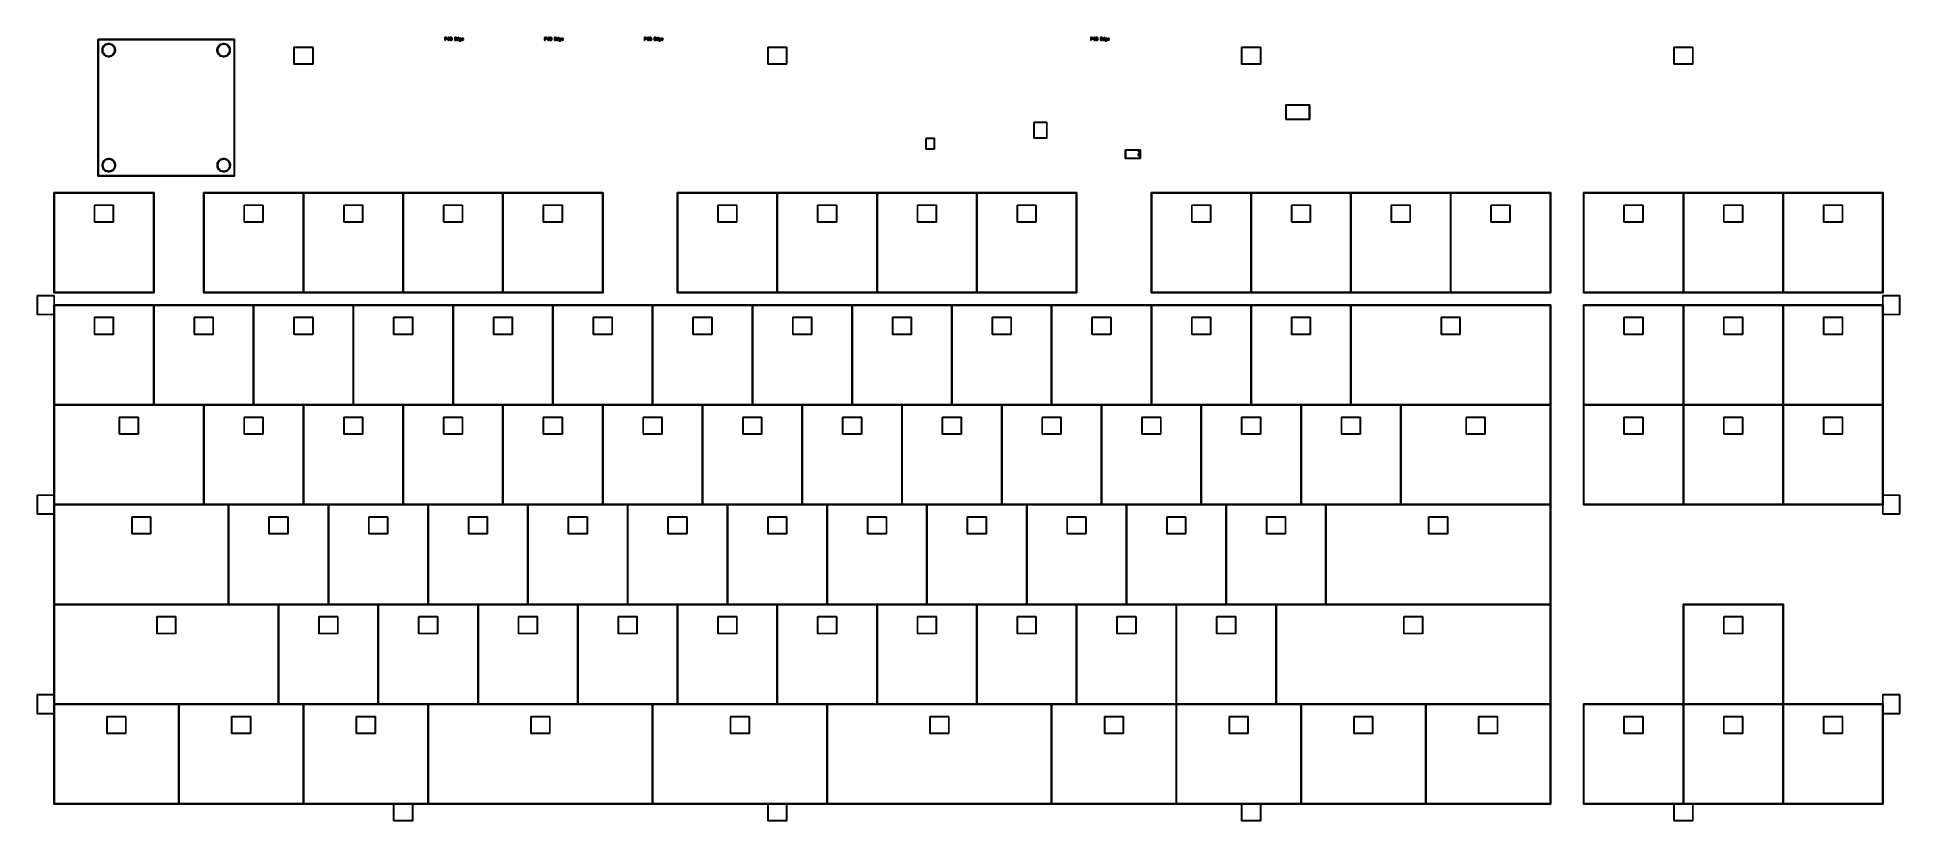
# Model space of a CAD drawing. Extents: x 21 to 376, y -201 to -51.
import ezdxf

# ---------------------------------------------------------------- set-up
doc = ezdxf.new("R2010")
doc.units = 0
doc.layers.add('BLACK', color=7, linetype='CONTINUOUS')

msp = doc.modelspace()

# ---------------------------------------------------------------- linework, layer by layer
at = {"layer": 'BLACK', "linetype": 'CONTINUOUS'}
for p, q in [((32.1771, -51.717), (32.1783, -51.7052)), ((32.1774, -51.7199), (32.1771, -51.717)), ((32.1774, -77.714), (32.1774, -51.7199)), ((32.1783, -51.7052), (32.1817, -51.6939)), ((32.1817, -51.6939), (32.1873, -51.6835)), ((32.1873, -51.6835), (32.1948, -51.6744)), ((32.1948, -51.6744), (32.2039, -51.6669)), ((32.2039, -51.6669), (32.2143, -51.6613)), ((32.2143, -51.6613), (32.2256, -51.6579)), ((32.2256, -51.6579), (32.2345, -51.657)), ((32.2345, -51.657), (32.2374, -51.6567)), ((32.2374, -51.6567), (32.2403, -51.657)), ((32.2403, -51.657), (58.2345, -51.657)), ((32.2974, -51.777), (32.2974, -77.657)), ((58.1774, -51.777), (32.2974, -51.777)), ((32.9654, -53.5955), (33.0143, -53.3494)), ((33.0143, -53.3494), (33.1103, -53.1176)), ((33.1103, -53.1176), (33.2497, -52.909)), ((33.2338, -53.1836), (33.1483, -53.3901)), ((33.358, -52.9978), (33.2338, -53.1836)), ((33.2497, -52.909), (33.4272, -52.7315)), ((33.516, -52.8398), (33.358, -52.9978)), ((33.4272, -52.7315), (33.6358, -52.5921)), ((33.7018, -52.7156), (33.516, -52.8398)), ((33.6358, -52.5921), (33.8676, -52.4961)), ((33.9083, -52.6301), (33.7018, -52.7156)), ((33.8676, -52.4961), (34.1137, -52.4472)), ((34.1275, -52.5865), (33.9083, -52.6301)), ((34.1137, -52.4472), (34.3647, -52.4472)), ((34.3509, -52.5865), (34.1275, -52.5865)), ((34.5701, -52.6301), (34.3509, -52.5865)), ((34.3647, -52.4472), (34.6108, -52.4961)), ((34.7766, -52.7156), (34.5701, -52.6301)), ((34.6108, -52.4961), (34.8426, -52.5921)), ((34.9624, -52.8398), (34.7766, -52.7156)), ((34.8426, -52.5921), (35.0512, -52.7315)), ((35.1204, -52.9978), (34.9624, -52.8398)), ((35.0512, -52.7315), (35.2287, -52.909)), ((35.2446, -53.1836), (35.1204, -52.9978)), ((35.2287, -52.909), (35.3681, -53.1176)), ((35.3301, -53.3901), (35.2446, -53.1836)), ((35.3681, -53.1176), (35.4641, -53.3494)), ((35.4641, -53.3494), (35.513, -53.5955)), ((54.9726, -53.3621), (55.0686, -53.1303)), ((55.0686, -53.1303), (55.208, -52.9217)), ((55.1921, -53.1963), (55.1066, -53.4028)), ((55.3163, -53.0105), (55.1921, -53.1963)), ((55.208, -52.9217), (55.3855, -52.7442)), ((55.4743, -52.8525), (55.3163, -53.0105)), ((55.3855, -52.7442), (55.5941, -52.6048)), ((55.6601, -52.7283), (55.4743, -52.8525)), ((55.5941, -52.6048), (55.8259, -52.5088)), ((55.8666, -52.6428), (55.6601, -52.7283)), ((55.8259, -52.5088), (56.072, -52.4599)), ((56.0858, -52.5992), (55.8666, -52.6428)), ((56.072, -52.4599), (56.323, -52.4599)), ((56.3092, -52.5992), (56.0858, -52.5992)), ((56.5284, -52.6428), (56.3092, -52.5992)), ((56.323, -52.4599), (56.5691, -52.5088)), ((56.7349, -52.7283), (56.5284, -52.6428)), ((56.5691, -52.5088), (56.8009, -52.6048)), ((56.9207, -52.8525), (56.7349, -52.7283)), ((56.8009, -52.6048), (57.0095, -52.7442)), ((57.0787, -53.0105), (56.9207, -52.8525)), ((57.0095, -52.7442), (57.187, -52.9217)), ((57.2029, -53.1963), (57.0787, -53.0105)), ((57.187, -52.9217), (57.3264, -53.1303)), ((57.2884, -53.4028), (57.2029, -53.1963)), ((57.3264, -53.1303), (57.4224, -53.3621)), ((58.1774, -77.657), (58.1774, -51.777)), ((58.2345, -51.657), (58.2374, -51.6567)), ((58.2374, -51.6567), (58.2403, -51.657)), ((58.2403, -51.657), (58.2403, -51.657)), ((58.2403, -51.657), (58.2492, -51.6579)), ((58.2492, -51.6579), (58.2605, -51.6613)), ((58.2605, -51.6613), (58.2709, -51.6669)), ((58.2709, -51.6669), (58.28, -51.6744)), ((58.28, -51.6744), (58.2875, -51.6835)), ((58.2875, -51.6835), (58.2931, -51.6939)), ((58.2931, -51.6939), (58.2965, -51.7052)), ((58.2965, -51.7052), (58.2977, -51.717)), ((58.2977, -51.717), (58.2974, -51.7199)), ((58.2974, -51.7199), (58.2974, -77.7141)), ((69.6124, -53.1687), (69.6129, -53.1638)), ((69.6125, -53.17), (69.6124, -53.1687)), ((69.6125, -56.3675), (69.6125, -53.17)), ((69.6129, -53.1638), (69.6143, -53.1591)), ((69.6143, -53.1591), (69.6166, -53.1548)), ((69.6166, -53.1548), (69.6197, -53.151)), ((69.6197, -53.151), (69.6235, -53.1479)), ((69.6235, -53.1479), (69.6279, -53.1455)), ((69.6279, -53.1455), (69.6326, -53.1441)), ((69.6326, -53.1441), (69.6363, -53.1437)), ((69.6363, -53.1437), (69.6375, -53.1436)), ((69.6363, -53.1437), (69.6363, -53.1437)), ((69.6375, -53.1436), (69.6387, -53.1437)), ((69.6387, -53.1437), (73.2363, -53.1437)), ((69.6625, -53.1937), (69.6625, -56.3438)), ((73.2125, -53.1937), (69.6625, -53.1937)), ((73.2125, -56.3438), (73.2125, -53.1937)), ((73.2363, -53.1437), (73.2375, -53.1436)), ((73.2375, -53.1436), (73.2387, -53.1437)), ((73.2387, -53.1437), (73.2424, -53.1441)), ((73.2424, -53.1441), (73.2471, -53.1455)), ((73.2471, -53.1455), (73.2515, -53.1479)), ((73.2515, -53.1479), (73.2553, -53.151)), ((73.2553, -53.151), (73.2584, -53.1548)), ((73.2584, -53.1548), (73.2607, -53.1591)), ((73.2607, -53.1591), (73.2621, -53.1638)), ((73.2621, -53.1638), (73.2626, -53.1687)), ((73.2626, -53.1687), (73.2625, -53.17)), ((73.2625, -53.17), (73.2625, -56.3675)), ((98.4482, -51.3152), (98.4487, -51.3106)), ((98.4482, -51.3156), (98.4482, -51.3152)), ((98.4482, -51.3159), (98.4482, -51.3156)), ((98.4482, -51.3156), (98.4482, -51.3156)), ((98.4482, -51.3156), (98.4482, -51.3156)), ((98.4482, -51.8159), (98.4482, -51.3159)), ((98.4492, -51.8257), (98.4482, -51.8159)), ((98.4487, -51.3106), (98.4492, -51.3059)), ((98.4492, -51.3059), (98.4493, -51.3057)), ((98.452, -51.835), (98.4492, -51.8257)), ((98.4493, -51.3055), (98.4507, -51.3011)), ((98.4493, -51.3057), (98.4493, -51.3055)), ((98.4507, -51.3011), (98.4521, -51.2966)), ((98.4566, -51.8436), (98.452, -51.835)), ((98.4521, -51.2966), (98.4522, -51.2964)), ((98.4522, -51.2964), (98.4523, -51.2962)), ((98.4523, -51.2962), (98.4545, -51.2921)), ((98.4545, -51.2921), (98.4568, -51.288)), ((98.4627, -51.8512), (98.4566, -51.8436)), ((98.4568, -51.288), (98.4569, -51.2878)), ((98.4569, -51.2878), (98.457, -51.2877)), ((98.457, -51.2877), (98.4599, -51.2841)), ((98.4599, -51.2841), (98.463, -51.2805)), ((98.4703, -51.8574), (98.4627, -51.8512)), ((98.463, -51.2805), (98.4631, -51.2803)), ((98.4631, -51.2803), (98.4632, -51.2802)), ((98.4632, -51.2802), (98.4669, -51.2773)), ((98.4669, -51.2773), (98.4705, -51.2743)), ((98.4788, -51.862), (98.4703, -51.8574)), ((98.4705, -51.2743), (98.4707, -51.2742)), ((98.4707, -51.2742), (98.4708, -51.2741)), ((98.4708, -51.2741), (98.475, -51.2719)), ((98.475, -51.2719), (98.4792, -51.2697)), ((98.4882, -51.8649), (98.4788, -51.862)), ((98.4792, -51.2697), (98.4793, -51.2697)), ((98.4793, -51.2697), (98.4795, -51.2696)), ((98.4795, -51.2696), (98.4839, -51.2683)), ((98.4839, -51.2683), (98.4885, -51.2669)), ((98.4979, -51.8659), (98.4882, -51.8649)), ((98.4885, -51.2669), (98.4887, -51.2669)), ((98.4887, -51.2669), (98.4888, -51.2668)), ((98.4888, -51.2668), (98.4935, -51.2664)), ((98.4935, -51.2664), (98.4982, -51.2659)), ((98.5076, -51.8651), (98.4979, -51.8659)), ((98.4982, -51.2659), (98.6887, -51.2659)), ((98.5169, -51.8623), (98.5076, -51.8651)), ((98.5256, -51.8578), (98.5169, -51.8623)), ((98.5332, -51.8517), (98.5256, -51.8578)), ((98.5395, -51.8442), (98.5332, -51.8517)), ((98.5442, -51.8356), (98.5395, -51.8442)), ((98.5471, -51.8263), (98.5442, -51.8356)), ((98.5482, -51.8166), (98.5471, -51.8263)), ((98.5482, -51.3659), (98.5482, -51.5278)), ((98.6769, -51.3659), (98.5482, -51.3659)), ((98.5482, -51.5278), (98.6769, -51.5278)), ((98.6887, -51.6278), (98.5482, -51.6278)), ((98.5482, -51.6278), (98.5482, -51.8159)), ((98.5482, -51.8159), (98.5482, -51.8166)), ((98.7067, -51.3808), (98.6769, -51.3659)), ((98.6769, -51.5278), (98.7067, -51.5129)), ((98.6887, -51.2659), (98.6894, -51.2659)), ((98.6902, -51.6277), (98.6887, -51.6278)), ((98.6894, -51.2659), (98.6908, -51.2661)), ((98.6916, -51.6278), (98.6902, -51.6277)), ((98.6908, -51.2661), (98.6923, -51.2661)), ((98.695, -51.6272), (98.6916, -51.6278)), ((98.6923, -51.2661), (98.6957, -51.2667)), ((98.6984, -51.6269), (98.695, -51.6272)), ((98.6957, -51.2667), (98.6991, -51.267)), ((98.6998, -51.6265), (98.6984, -51.6269)), ((98.6991, -51.267), (98.7005, -51.2675)), ((98.7013, -51.6262), (98.6998, -51.6265)), ((98.7005, -51.2675), (98.7019, -51.2677)), ((98.7045, -51.6251), (98.7013, -51.6262)), ((98.7019, -51.2677), (98.7051, -51.2689)), ((98.7077, -51.6241), (98.7045, -51.6251)), ((98.7051, -51.2689), (98.7084, -51.27)), ((98.719, -51.3932), (98.7067, -51.3808)), ((98.7067, -51.5129), (98.719, -51.5006)), ((98.709, -51.6234), (98.7077, -51.6241)), ((98.7084, -51.27), (98.7097, -51.2707)), ((98.7104, -51.6229), (98.709, -51.6234)), ((98.7097, -51.2707), (98.7111, -51.2712)), ((98.7111, -51.6226), (98.7104, -51.6229)), ((98.7111, -51.2712), (98.7587, -51.295)), ((98.7587, -51.5988), (98.7111, -51.6226)), ((98.7339, -51.423), (98.719, -51.3932)), ((98.719, -51.5006), (98.7339, -51.4708)), ((98.7339, -51.4708), (98.7339, -51.423)), ((98.7587, -51.295), (98.7593, -51.2953)), ((98.761, -51.5973), (98.7587, -51.5988)), ((98.7593, -51.2953), (98.7616, -51.2969)), ((98.7635, -51.596), (98.761, -51.5973)), ((98.7616, -51.2969), (98.7641, -51.2982)), ((98.7652, -51.5947), (98.7635, -51.596)), ((98.7641, -51.2982), (98.7657, -51.2995)), ((98.7669, -51.5936), (98.7652, -51.5947)), ((98.7657, -51.2995), (98.7675, -51.3007)), ((98.769, -51.5916), (98.7669, -51.5936)), ((98.7675, -51.3007), (98.7695, -51.3026)), ((98.7712, -51.5899), (98.769, -51.5916)), ((98.7695, -51.3026), (98.7717, -51.3044)), ((98.7717, -51.5894), (98.7712, -51.5899)), ((98.7717, -51.3044), (98.7955, -51.3282)), ((98.7955, -51.5656), (98.7717, -51.5894)), ((98.7955, -51.3282), (98.796, -51.3287)), ((98.7973, -51.5634), (98.7955, -51.5656)), ((98.796, -51.3287), (98.7977, -51.3309)), ((98.7992, -51.5614), (98.7973, -51.5634)), ((98.7977, -51.3309), (98.7996, -51.3329)), ((98.8003, -51.5597), (98.7992, -51.5614)), ((98.7996, -51.3329), (98.8008, -51.3347)), ((98.8017, -51.558), (98.8003, -51.5597)), ((98.8008, -51.3347), (98.8021, -51.3363)), ((98.803, -51.5556), (98.8017, -51.558)), ((98.8021, -51.3363), (98.8033, -51.3388)), ((98.8045, -51.5532), (98.803, -51.5556)), ((98.8033, -51.3388), (98.8048, -51.3412)), ((98.8048, -51.5526), (98.8045, -51.5532)), ((98.8048, -51.3412), (98.8286, -51.3888)), ((98.8286, -51.505), (98.8048, -51.5526)), ((98.8286, -51.3888), (98.829, -51.3894)), ((98.8292, -51.5036), (98.8286, -51.505)), ((98.829, -51.3894), (98.8295, -51.3908)), ((98.8299, -51.5023), (98.8292, -51.5036)), ((98.8295, -51.3908), (98.8302, -51.3921)), ((98.8309, -51.499), (98.8299, -51.5023)), ((98.8302, -51.3921), (98.8311, -51.3954)), ((98.8321, -51.4959), (98.8309, -51.499)), ((98.8311, -51.3954), (98.8323, -51.3986)), ((98.8324, -51.4944), (98.8321, -51.4959)), ((98.8323, -51.3986), (98.8325, -51.4001)), ((98.8328, -51.493), (98.8324, -51.4944)), ((98.8325, -51.4001), (98.833, -51.4015)), ((98.8332, -51.4896), (98.8328, -51.493)), ((98.833, -51.4015), (98.8333, -51.4049)), ((98.8338, -51.4862), (98.8332, -51.4896)), ((98.8333, -51.4049), (98.8338, -51.4082)), ((98.8338, -51.4082), (98.8338, -51.4097)), ((98.8338, -51.4097), (98.8339, -51.4112)), ((98.8339, -51.4833), (98.8338, -51.4848)), ((98.8338, -51.4848), (98.8338, -51.4862)), ((98.8339, -51.4112), (98.8339, -51.4826)), ((98.8339, -51.4826), (98.8339, -51.4833)), ((98.9244, -51.5295), (98.9245, -51.5286)), ((98.9244, -51.5302), (98.9244, -51.5295)), ((98.9244, -51.6017), (98.9244, -51.5302)), ((98.9245, -51.6025), (98.9244, -51.6017)), ((98.9244, -51.6034), (98.9245, -51.6025)), ((98.925, -51.6074), (98.9244, -51.6034)), ((98.9245, -51.5278), (98.9251, -51.5238)), ((98.9245, -51.5286), (98.9245, -51.5278)), ((98.9254, -51.6114), (98.925, -51.6074)), ((98.9251, -51.5238), (98.9255, -51.5198)), ((98.9256, -51.6122), (98.9254, -51.6114)), ((98.9255, -51.5198), (98.9258, -51.519)), ((98.9257, -51.6131), (98.9256, -51.6122)), ((98.9259, -51.6138), (98.9257, -51.6131)), ((98.9258, -51.519), (98.9259, -51.5181)), ((98.9259, -51.5181), (98.9497, -51.4229)), ((98.9497, -51.709), (98.9259, -51.6138)), ((98.9497, -51.4229), (98.9499, -51.4222)), ((98.9498, -51.7092), (98.9497, -51.709)), ((98.9498, -51.7095), (98.9498, -51.7092)), ((98.9514, -51.7138), (98.9498, -51.7095)), ((98.9499, -51.4222), (98.95, -51.422)), ((98.95, -51.4217), (98.9517, -51.4173)), ((98.95, -51.422), (98.95, -51.4217)), ((98.953, -51.7182), (98.9514, -51.7138)), ((98.9517, -51.4173), (98.9533, -51.413)), ((98.9531, -51.7184), (98.953, -51.7182)), ((98.9532, -51.7186), (98.9531, -51.7184)), ((98.9535, -51.7193), (98.9532, -51.7186)), ((98.9533, -51.413), (98.9534, -51.4128)), ((98.9534, -51.4128), (98.9535, -51.4126)), ((98.9535, -51.4126), (98.9773, -51.365)), ((98.9773, -51.7669), (98.9535, -51.7193)), ((98.9773, -51.365), (98.9776, -51.3644)), ((98.9788, -51.7693), (98.9773, -51.7669)), ((98.9776, -51.3644), (98.9791, -51.362)), ((98.9801, -51.7717), (98.9788, -51.7693)), ((98.9791, -51.362), (98.9805, -51.3596)), ((98.9814, -51.7734), (98.9801, -51.7717)), ((98.9805, -51.3596), (98.9818, -51.3579)), ((98.9825, -51.7751), (98.9814, -51.7734)), ((98.9818, -51.3579), (98.9829, -51.3562)), ((98.9844, -51.7772), (98.9825, -51.7751)), ((98.9829, -51.3562), (98.9849, -51.3542)), ((98.9862, -51.7794), (98.9844, -51.7772)), ((98.9849, -51.3542), (98.9867, -51.352)), ((98.9867, -51.7799), (98.9862, -51.7794)), ((98.9867, -51.352), (99.0343, -51.3044)), ((99.0343, -51.8275), (98.9867, -51.7799)), ((99.0454, -51.4524), (99.0244, -51.5364)), ((99.0244, -51.5364), (99.0244, -51.5955)), ((99.0244, -51.5955), (99.0454, -51.6794)), ((99.0343, -51.3044), (99.0348, -51.3039)), ((99.0354, -51.8284), (99.0343, -51.8275)), ((99.0348, -51.3039), (99.0359, -51.303)), ((99.0364, -51.8295), (99.0354, -51.8284)), ((99.0359, -51.303), (99.0369, -51.3019)), ((99.0392, -51.8315), (99.0364, -51.8295)), ((99.0369, -51.3019), (99.0397, -51.2999)), ((99.0418, -51.8337), (99.0392, -51.8315)), ((99.0397, -51.2999), (99.0424, -51.2978)), ((99.0431, -51.8344), (99.0418, -51.8337)), ((99.0424, -51.2978), (99.0437, -51.2971)), ((99.0443, -51.8352), (99.0431, -51.8344)), ((99.0437, -51.2971), (99.0449, -51.2963)), ((99.0474, -51.8367), (99.0443, -51.8352)), ((99.0449, -51.2963), (99.048, -51.2949)), ((99.0631, -51.417), (99.0454, -51.4524)), ((99.0454, -51.6794), (99.0631, -51.7149)), ((99.0504, -51.8383), (99.0474, -51.8367)), ((99.048, -51.2949), (99.0511, -51.2933)), ((99.0518, -51.8387), (99.0504, -51.8383)), ((99.0511, -51.2933), (99.0525, -51.2929)), ((99.0532, -51.8393), (99.0518, -51.8387)), ((99.0525, -51.2929), (99.0538, -51.2923)), ((99.0538, -51.8396), (99.0532, -51.8393)), ((99.0538, -51.2923), (99.1253, -51.2685)), ((99.1253, -51.8634), (99.0538, -51.8396)), ((99.0967, -51.3835), (99.0631, -51.417)), ((99.0631, -51.7149), (99.0967, -51.7484)), ((99.1492, -51.3659), (99.0967, -51.3835)), ((99.0967, -51.7484), (99.1492, -51.7659)), ((99.1253, -51.2685), (99.1259, -51.2683)), ((99.128, -51.864), (99.1253, -51.8634)), ((99.1259, -51.2683), (99.1287, -51.2677)), ((99.1307, -51.8648), (99.128, -51.864)), ((99.1287, -51.2677), (99.1314, -51.2669)), ((99.1327, -51.8651), (99.1307, -51.8648)), ((99.1314, -51.2669), (99.1334, -51.2667)), ((99.1348, -51.8655), (99.1327, -51.8651)), ((99.1334, -51.2667), (99.1355, -51.2663)), ((99.1376, -51.8656), (99.1348, -51.8655)), ((99.1355, -51.2663), (99.1383, -51.2662)), ((99.1404, -51.8659), (99.1376, -51.8656)), ((99.1383, -51.2662), (99.1411, -51.2659)), ((99.1411, -51.8659), (99.1404, -51.8659)), ((99.1411, -51.2659), (99.1887, -51.2659)), ((99.1887, -51.8659), (99.1411, -51.8659)), ((99.1806, -51.3659), (99.1492, -51.3659)), ((99.1492, -51.7659), (99.1806, -51.7659)), ((99.2331, -51.3835), (99.1806, -51.3659)), ((99.1806, -51.7659), (99.2331, -51.7484)), ((99.1887, -51.2659), (99.1894, -51.2659)), ((99.1915, -51.8657), (99.1887, -51.8659)), ((99.1894, -51.2659), (99.1922, -51.2663)), ((99.1943, -51.8656), (99.1915, -51.8657)), ((99.1922, -51.2663), (99.195, -51.2663)), ((99.1963, -51.8652), (99.1943, -51.8656)), ((99.195, -51.2663), (99.197, -51.2668)), ((99.1984, -51.865), (99.1963, -51.8652)), ((99.197, -51.2668), (99.1991, -51.267)), ((99.2011, -51.8642), (99.1984, -51.865)), ((99.1991, -51.267), (99.2018, -51.2679)), ((99.2038, -51.8636), (99.2011, -51.8642)), ((99.2018, -51.2679), (99.2045, -51.2685)), ((99.2045, -51.8634), (99.2038, -51.8636)), ((99.2045, -51.2685), (99.2759, -51.2923)), ((99.2759, -51.8396), (99.2045, -51.8634)), ((99.2486, -51.3989), (99.2331, -51.3835)), ((99.2331, -51.7484), (99.2486, -51.733)), ((99.2561, -51.4051), (99.2486, -51.3989)), ((99.2486, -51.733), (99.2491, -51.7325)), ((99.2491, -51.7325), (99.2567, -51.7264)), ((99.2647, -51.4097), (99.2561, -51.4051)), ((99.2567, -51.7264), (99.2654, -51.7219)), ((99.274, -51.4126), (99.2647, -51.4097)), ((99.2654, -51.7219), (99.2747, -51.7192)), ((99.2838, -51.4136), (99.274, -51.4126)), ((99.2747, -51.7192), (99.2845, -51.7183)), ((99.2759, -51.2923), (99.2766, -51.2925)), ((99.2773, -51.839), (99.2759, -51.8396)), ((99.2766, -51.2925), (99.2779, -51.2932)), ((99.2787, -51.8386), (99.2773, -51.839)), ((99.2779, -51.2932), (99.2793, -51.2936)), ((99.2817, -51.837), (99.2787, -51.8386)), ((99.2793, -51.2936), (99.2823, -51.2952)), ((99.2848, -51.8356), (99.2817, -51.837)), ((99.2823, -51.2952), (99.2854, -51.2966)), ((99.2935, -51.4126), (99.2838, -51.4136)), ((99.2845, -51.7183), (99.2942, -51.7194)), ((99.286, -51.8347), (99.2848, -51.8356)), ((99.2854, -51.2966), (99.2866, -51.2975)), ((99.2873, -51.8341), (99.286, -51.8347)), ((99.2866, -51.2975), (99.2879, -51.2982)), ((99.29, -51.8319), (99.2873, -51.8341)), ((99.2879, -51.2982), (99.2906, -51.3004)), ((99.2928, -51.83), (99.29, -51.8319)), ((99.2906, -51.3004), (99.2933, -51.3024)), ((99.2938, -51.8289), (99.2928, -51.83)), ((99.2933, -51.3024), (99.2943, -51.3035)), ((99.3028, -51.4099), (99.2935, -51.4126)), ((99.295, -51.828), (99.2938, -51.8289)), ((99.2942, -51.7194), (99.3035, -51.7223)), ((99.2943, -51.3035), (99.2955, -51.3044)), ((99.2955, -51.8275), (99.295, -51.828)), ((99.2955, -51.3044), (99.3193, -51.3282)), ((99.3193, -51.8037), (99.2955, -51.8275)), ((99.3115, -51.4053), (99.3028, -51.4099)), ((99.3035, -51.7223), (99.312, -51.727)), ((99.319, -51.3992), (99.3115, -51.4053)), ((99.312, -51.727), (99.3195, -51.7332)), ((99.3253, -51.3917), (99.319, -51.3992)), ((99.3193, -51.3282), (99.3198, -51.3287)), ((99.3255, -51.7961), (99.3193, -51.8037)), ((99.3195, -51.7332), (99.3257, -51.7408)), ((99.3198, -51.3287), (99.3259, -51.3363)), ((99.33, -51.3831), (99.3253, -51.3917)), ((99.3301, -51.7875), (99.3255, -51.7961)), ((99.3257, -51.7408), (99.3302, -51.7494)), ((99.3259, -51.3363), (99.3304, -51.345)), ((99.3329, -51.3738), (99.33, -51.3831)), ((99.3329, -51.7782), (99.3301, -51.7875)), ((99.3302, -51.7494), (99.333, -51.7588)), ((99.3304, -51.345), (99.3331, -51.3544)), ((99.3339, -51.3641), (99.3329, -51.3738)), ((99.3339, -51.7685), (99.3329, -51.7782)), ((99.333, -51.7588), (99.3339, -51.7685)), ((99.3331, -51.3544), (99.3339, -51.3641)), ((99.4482, -51.3152), (99.4487, -51.3106)), ((99.4482, -51.3156), (99.4482, -51.3152)), ((99.4482, -51.3159), (99.4482, -51.3156)), ((99.4482, -51.3156), (99.4482, -51.3156)), ((99.4482, -51.3156), (99.4482, -51.3156)), ((99.4482, -51.8159), (99.4482, -51.3159)), ((99.4487, -51.8207), (99.4482, -51.8159)), ((99.4487, -51.3106), (99.4492, -51.3059)), ((99.4491, -51.8253), (99.4487, -51.8207)), ((99.4491, -51.8255), (99.4491, -51.8253)), ((99.4492, -51.8257), (99.4491, -51.8255)), ((99.4492, -51.3059), (99.4493, -51.3057)), ((99.4505, -51.8302), (99.4492, -51.8257)), ((99.4493, -51.3055), (99.4507, -51.3011)), ((99.4493, -51.3057), (99.4493, -51.3055)), ((99.4519, -51.8347), (99.4505, -51.8302)), ((99.4507, -51.3011), (99.4521, -51.2966)), ((99.4519, -51.8348), (99.4519, -51.8347)), ((99.452, -51.835), (99.4519, -51.8348)), ((99.4542, -51.8392), (99.452, -51.835)), ((99.4521, -51.2966), (99.4522, -51.2964)), ((99.4522, -51.2964), (99.4523, -51.2962)), ((99.4523, -51.2962), (99.4545, -51.2921)), ((99.4564, -51.8433), (99.4542, -51.8392)), ((99.4545, -51.2921), (99.4568, -51.288)), ((99.4565, -51.8435), (99.4564, -51.8433)), ((99.4566, -51.8436), (99.4565, -51.8435)), ((99.4596, -51.8473), (99.4566, -51.8436)), ((99.4568, -51.288), (99.4569, -51.2878)), ((99.4569, -51.2878), (99.457, -51.2877)), ((99.457, -51.2877), (99.4599, -51.2841)), ((99.4625, -51.8509), (99.4596, -51.8473)), ((99.4599, -51.2841), (99.463, -51.2805)), ((99.4626, -51.851), (99.4625, -51.8509)), ((99.4627, -51.8512), (99.4626, -51.851)), ((99.4664, -51.8542), (99.4627, -51.8512)), ((99.463, -51.2805), (99.4631, -51.2803)), ((99.4631, -51.2803), (99.4632, -51.2802)), ((99.4632, -51.2802), (99.4669, -51.2773)), ((99.47, -51.8572), (99.4664, -51.8542)), ((99.4669, -51.2773), (99.4705, -51.2743)), ((99.4701, -51.8573), (99.47, -51.8572)), ((99.4703, -51.8574), (99.4701, -51.8573)), ((99.4744, -51.8596), (99.4703, -51.8574)), ((99.4705, -51.2743), (99.4707, -51.2742)), ((99.4707, -51.2742), (99.4708, -51.2741)), ((99.4708, -51.2741), (99.475, -51.2719)), ((99.4785, -51.8619), (99.4744, -51.8596)), ((99.475, -51.2719), (99.4792, -51.2697)), ((99.4787, -51.862), (99.4785, -51.8619)), ((99.4788, -51.862), (99.4787, -51.862)), ((99.4833, -51.8634), (99.4788, -51.862)), ((99.4792, -51.2697), (99.4793, -51.2697)), ((99.4793, -51.2697), (99.4795, -51.2696)), ((99.4795, -51.2696), (99.4839, -51.2683)), ((99.4878, -51.8648), (99.4833, -51.8634)), ((99.4839, -51.2683), (99.4885, -51.2669)), ((99.488, -51.8649), (99.4878, -51.8648)), ((99.4882, -51.8649), (99.488, -51.8649)), ((99.4929, -51.8654), (99.4882, -51.8649)), ((99.4885, -51.2669), (99.4887, -51.2669)), ((99.4887, -51.2669), (99.4888, -51.2668)), ((99.4888, -51.2668), (99.4935, -51.2664)), ((99.4975, -51.8659), (99.4929, -51.8654)), ((99.4935, -51.2664), (99.4982, -51.2659)), ((99.4978, -51.8659), (99.4975, -51.8659)), ((99.4979, -51.8659), (99.4978, -51.8659)), ((99.4982, -51.8659), (99.4979, -51.8659)), ((99.4979, -51.8659), (99.4979, -51.8659)), ((99.4982, -51.2659), (99.6649, -51.2659)), ((99.6887, -51.8659), (99.4982, -51.8659)), ((99.5482, -51.3659), (99.5482, -51.504)), ((99.6531, -51.3659), (99.5482, -51.3659)), ((99.5482, -51.504), (99.6531, -51.504)), ((99.5482, -51.604), (99.5482, -51.7659)), ((99.6568, -51.604), (99.5482, -51.604)), ((99.5482, -51.7659), (99.6769, -51.7659)), ((99.6829, -51.3808), (99.6531, -51.3659)), ((99.6531, -51.504), (99.6829, -51.4891)), ((99.7093, -51.6215), (99.6568, -51.604)), ((99.6649, -51.2659), (99.6656, -51.2659)), ((99.6656, -51.2659), (99.667, -51.2661)), ((99.667, -51.2661), (99.6685, -51.2661)), ((99.6685, -51.2661), (99.6719, -51.2667)), ((99.6719, -51.2667), (99.6753, -51.267)), ((99.6753, -51.267), (99.6767, -51.2675)), ((99.6767, -51.2675), (99.6781, -51.2677)), ((99.6769, -51.7659), (99.7067, -51.751)), ((99.6781, -51.2677), (99.6813, -51.2689)), ((99.6813, -51.2689), (99.6846, -51.27)), ((99.6952, -51.3932), (99.6829, -51.3808)), ((99.6829, -51.4891), (99.6952, -51.4768)), ((99.6846, -51.27), (99.6859, -51.2707)), ((99.6859, -51.2707), (99.6872, -51.2712)), ((99.6872, -51.2712), (99.7349, -51.295)), ((99.6902, -51.8658), (99.6887, -51.8659)), ((99.6916, -51.8659), (99.6902, -51.8658)), ((99.695, -51.8653), (99.6916, -51.8659)), ((99.6984, -51.865), (99.695, -51.8653)), ((99.7101, -51.423), (99.6952, -51.3932)), ((99.6952, -51.4768), (99.7101, -51.447)), ((99.6998, -51.8646), (99.6984, -51.865)), ((99.7013, -51.8643), (99.6998, -51.8646)), ((99.7045, -51.8632), (99.7013, -51.8643)), ((99.7077, -51.8622), (99.7045, -51.8632)), ((99.7067, -51.751), (99.719, -51.7387)), ((99.709, -51.8615), (99.7077, -51.8622)), ((99.7104, -51.861), (99.709, -51.8615)), ((99.719, -51.6313), (99.7093, -51.6215)), ((99.7101, -51.447), (99.7101, -51.423)), ((99.7111, -51.8607), (99.7104, -51.861)), ((99.7587, -51.8369), (99.7111, -51.8607)), ((99.7339, -51.6611), (99.719, -51.6313)), ((99.719, -51.7387), (99.7339, -51.7089)), ((99.7339, -51.7089), (99.7339, -51.6611)), ((99.7349, -51.295), (99.7355, -51.2953)), ((99.7355, -51.2953), (99.7378, -51.2969)), ((99.7378, -51.2969), (99.7403, -51.2982)), ((99.7403, -51.2982), (99.7419, -51.2995)), ((99.7419, -51.2995), (99.7437, -51.3007)), ((99.7437, -51.3007), (99.7457, -51.3026)), ((99.7457, -51.3026), (99.7479, -51.3044)), ((99.7479, -51.3044), (99.7717, -51.3282)), ((99.761, -51.8354), (99.7587, -51.8369)), ((99.7635, -51.8341), (99.761, -51.8354)), ((99.7652, -51.8328), (99.7635, -51.8341)), ((99.7669, -51.8317), (99.7652, -51.8328)), ((99.769, -51.8297), (99.7669, -51.8317)), ((99.7712, -51.828), (99.769, -51.8297)), ((99.7717, -51.8275), (99.7712, -51.828)), ((99.7717, -51.5418), (99.7713, -51.5422)), ((99.7713, -51.5422), (99.7717, -51.5425)), ((99.7717, -51.3282), (99.7722, -51.3287)), ((99.7734, -51.5396), (99.7717, -51.5418)), ((99.7717, -51.5425), (99.7955, -51.5663)), ((99.7955, -51.8037), (99.7717, -51.8275)), ((99.7722, -51.3287), (99.7739, -51.3309)), ((99.7754, -51.5376), (99.7734, -51.5396)), ((99.7739, -51.3309), (99.7758, -51.3329)), ((99.7765, -51.5358), (99.7754, -51.5376)), ((99.7758, -51.3329), (99.7769, -51.3347)), ((99.7779, -51.5342), (99.7765, -51.5358)), ((99.7769, -51.3347), (99.7782, -51.3363)), ((99.7792, -51.5318), (99.7779, -51.5342)), ((99.7782, -51.3363), (99.7795, -51.3388)), ((99.7807, -51.5294), (99.7792, -51.5318)), ((99.7795, -51.3388), (99.781, -51.3412)), ((99.781, -51.5288), (99.7807, -51.5294)), ((99.781, -51.3412), (99.8048, -51.3888)), ((99.8048, -51.4812), (99.781, -51.5288)), ((99.7955, -51.5663), (99.796, -51.5668)), ((99.7973, -51.8015), (99.7955, -51.8037)), ((99.796, -51.5668), (99.7977, -51.569)), ((99.7992, -51.7995), (99.7973, -51.8015)), ((99.7977, -51.569), (99.7996, -51.571)), ((99.8003, -51.7977), (99.7992, -51.7995)), ((99.7996, -51.571), (99.8008, -51.5728)), ((99.8017, -51.7961), (99.8003, -51.7977)), ((99.8008, -51.5728), (99.8021, -51.5744)), ((99.803, -51.7937), (99.8017, -51.7961)), ((99.8021, -51.5744), (99.8033, -51.5769)), ((99.8045, -51.7913), (99.803, -51.7937)), ((99.8033, -51.5769), (99.8048, -51.5793)), ((99.8048, -51.7907), (99.8045, -51.7913)), ((99.8048, -51.3888), (99.8051, -51.3894)), ((99.8054, -51.4798), (99.8048, -51.4812)), ((99.8048, -51.5793), (99.8286, -51.6269)), ((99.8286, -51.7431), (99.8048, -51.7907)), ((99.8051, -51.3894), (99.8057, -51.3908)), ((99.8061, -51.4785), (99.8054, -51.4798)), ((99.8057, -51.3908), (99.8063, -51.3921)), ((99.8071, -51.4752), (99.8061, -51.4785)), ((99.8063, -51.3921), (99.8073, -51.3954)), ((99.8083, -51.472), (99.8071, -51.4752)), ((99.8073, -51.3954), (99.8085, -51.3986)), ((99.8086, -51.4706), (99.8083, -51.472)), ((99.8085, -51.3986), (99.8087, -51.4001)), ((99.809, -51.4692), (99.8086, -51.4706)), ((99.8087, -51.4001), (99.8092, -51.4015)), ((99.8094, -51.4658), (99.809, -51.4692)), ((99.8092, -51.4015), (99.8095, -51.4049)), ((99.81, -51.4624), (99.8094, -51.4658)), ((99.8095, -51.4049), (99.81, -51.4082)), ((99.81, -51.4082), (99.81, -51.4097)), ((99.81, -51.4097), (99.8101, -51.4112)), ((99.8101, -51.4595), (99.81, -51.461)), ((99.81, -51.461), (99.81, -51.4624)), ((99.8101, -51.4112), (99.8101, -51.4588)), ((99.8101, -51.4588), (99.8101, -51.4595)), ((99.8286, -51.6269), (99.829, -51.6275)), ((99.8292, -51.7417), (99.8286, -51.7431)), ((99.829, -51.6275), (99.8295, -51.6289)), ((99.8299, -51.7404), (99.8292, -51.7417)), ((99.8295, -51.6289), (99.8302, -51.6302)), ((99.8309, -51.7371), (99.8299, -51.7404)), ((99.8302, -51.6302), (99.8311, -51.6335)), ((99.8321, -51.734), (99.8309, -51.7371)), ((99.8311, -51.6335), (99.8323, -51.6367)), ((99.8324, -51.7325), (99.8321, -51.734)), ((99.8323, -51.6367), (99.8325, -51.6381)), ((99.8328, -51.7311), (99.8324, -51.7325)), ((99.8325, -51.6381), (99.833, -51.6396)), ((99.8332, -51.7277), (99.8328, -51.7311)), ((99.833, -51.6396), (99.8333, -51.643)), ((99.8338, -51.7243), (99.8332, -51.7277)), ((99.8333, -51.643), (99.8338, -51.6463)), ((99.8338, -51.6463), (99.8338, -51.6478)), ((99.8338, -51.6478), (99.8339, -51.6493)), ((99.8339, -51.7214), (99.8338, -51.7229)), ((99.8338, -51.7229), (99.8338, -51.7243)), ((99.8339, -51.6493), (99.8339, -51.7207)), ((99.8339, -51.7207), (99.8339, -51.7214)), ((100.329, -51.3152), (100.33, -51.3106)), ((100.329, -51.3156), (100.329, -51.3152)), ((100.329, -51.3159), (100.329, -51.3156)), ((100.329, -51.3156), (100.329, -51.3156)), ((100.329, -51.3156), (100.329, -51.3156)), ((100.329, -51.8159), (100.329, -51.3159)), ((100.33, -51.8207), (100.329, -51.8159)), ((100.33, -51.3055), (100.332, -51.3011)), ((100.33, -51.3057), (100.33, -51.3055)), ((100.33, -51.3059), (100.33, -51.3057)), ((100.33, -51.3106), (100.33, -51.3059)), ((100.33, -51.8253), (100.33, -51.8207)), ((100.33, -51.8255), (100.33, -51.8253)), ((100.33, -51.8257), (100.33, -51.8255)), ((100.331, -51.8302), (100.33, -51.8257)), ((100.333, -51.8347), (100.331, -51.8302)), ((100.332, -51.3011), (100.333, -51.2966)), ((100.333, -51.2962), (100.335, -51.2921)), ((100.333, -51.2964), (100.333, -51.2962)), ((100.333, -51.2966), (100.333, -51.2964)), ((100.333, -51.8348), (100.333, -51.8347)), ((100.333, -51.835), (100.333, -51.8348)), ((100.335, -51.8392), (100.333, -51.835)), ((100.335, -51.2921), (100.338, -51.288)), ((100.337, -51.8433), (100.335, -51.8392)), ((100.337, -51.8435), (100.337, -51.8433)), ((100.338, -51.8436), (100.337, -51.8435)), ((100.338, -51.2877), (100.341, -51.2841)), ((100.338, -51.2878), (100.338, -51.2877)), ((100.338, -51.288), (100.338, -51.2878)), ((100.341, -51.8473), (100.338, -51.8436)), ((100.341, -51.2841), (100.344, -51.2805)), ((100.343, -51.8509), (100.341, -51.8473)), ((100.344, -51.851), (100.343, -51.8509)), ((100.344, -51.2802), (100.348, -51.2773)), ((100.344, -51.2803), (100.344, -51.2802)), ((100.344, -51.2805), (100.344, -51.2803)), ((100.344, -51.8512), (100.344, -51.851)), ((100.347, -51.8542), (100.344, -51.8512)), ((100.351, -51.8572), (100.347, -51.8542)), ((100.348, -51.2773), (100.351, -51.2743)), ((100.351, -51.2743), (100.352, -51.2742)), ((100.351, -51.8573), (100.351, -51.8572)), ((100.351, -51.8574), (100.351, -51.8573)), ((100.355, -51.8596), (100.351, -51.8574)), ((100.352, -51.2741), (100.356, -51.2719)), ((100.352, -51.2742), (100.352, -51.2741)), ((100.359, -51.8619), (100.355, -51.8596)), ((100.356, -51.2719), (100.36, -51.2697)), ((100.36, -51.862), (100.359, -51.8619)), ((100.36, -51.2696), (100.365, -51.2683)), ((100.36, -51.2697), (100.36, -51.2696)), ((100.36, -51.2697), (100.36, -51.2697)), ((100.364, -51.8634), (100.36, -51.862)), ((100.36, -51.862), (100.36, -51.862)), ((100.369, -51.8648), (100.364, -51.8634)), ((100.365, -51.2683), (100.369, -51.2669)), ((100.369, -51.2669), (100.37, -51.2669)), ((100.369, -51.8649), (100.369, -51.8648)), ((100.374, -51.8654), (100.369, -51.8649)), ((100.369, -51.8649), (100.369, -51.8649)), ((100.37, -51.2668), (100.374, -51.2664)), ((100.37, -51.2669), (100.37, -51.2668)), ((100.374, -51.2664), (100.379, -51.2659)), ((100.378, -51.8659), (100.374, -51.8654)), ((100.379, -51.8659), (100.378, -51.8659)), ((100.379, -51.2659), (100.617, -51.2659)), ((100.617, -51.8659), (100.379, -51.8659)), ((100.379, -51.8659), (100.379, -51.8659)), ((100.379, -51.8659), (100.379, -51.8659)), ((100.379, -51.8659), (100.379, -51.8659)), ((100.617, -51.3659), (100.429, -51.3659)), ((100.429, -51.3659), (100.429, -51.504)), ((100.429, -51.504), (100.546, -51.504)), ((100.546, -51.604), (100.429, -51.604)), ((100.429, -51.604), (100.429, -51.7659)), ((100.429, -51.7659), (100.617, -51.7659)), ((100.546, -51.504), (100.547, -51.504)), ((100.556, -51.6031), (100.546, -51.604)), ((100.547, -51.504), (100.556, -51.5051)), ((100.556, -51.5051), (100.566, -51.5081)), ((100.565, -51.6003), (100.556, -51.6031)), ((100.574, -51.5957), (100.565, -51.6003)), ((100.566, -51.5081), (100.574, -51.5128)), ((100.574, -51.5128), (100.582, -51.5191)), ((100.581, -51.5895), (100.574, -51.5957)), ((100.587, -51.582), (100.581, -51.5895)), ((100.582, -51.5191), (100.588, -51.5267)), ((100.592, -51.5734), (100.587, -51.582)), ((100.588, -51.5267), (100.592, -51.5353)), ((100.592, -51.5353), (100.595, -51.5447)), ((100.595, -51.5641), (100.592, -51.5734)), ((100.595, -51.5447), (100.596, -51.5544)), ((100.596, -51.5544), (100.595, -51.5641)), ((100.617, -51.2659), (100.618, -51.2659)), ((100.627, -51.365), (100.617, -51.3659)), ((100.617, -51.7659), (100.618, -51.7659)), ((100.627, -51.865), (100.617, -51.8659)), ((100.618, -51.2659), (100.628, -51.267)), ((100.618, -51.7659), (100.628, -51.767)), ((100.636, -51.3622), (100.627, -51.365)), ((100.636, -51.8622), (100.627, -51.865)), ((100.628, -51.267), (100.637, -51.27)), ((100.628, -51.767), (100.637, -51.77)), ((100.645, -51.3576), (100.636, -51.3622)), ((100.645, -51.8576), (100.636, -51.8622)), ((100.637, -51.27), (100.646, -51.2747)), ((100.637, -51.77), (100.646, -51.7747)), ((100.652, -51.3514), (100.645, -51.3576)), ((100.652, -51.8514), (100.645, -51.8576)), ((100.646, -51.2747), (100.653, -51.281)), ((100.646, -51.7747), (100.653, -51.781)), ((100.659, -51.3439), (100.652, -51.3514)), ((100.659, -51.8439), (100.652, -51.8514)), ((100.653, -51.281), (100.659, -51.2886)), ((100.653, -51.781), (100.659, -51.7886)), ((100.659, -51.2886), (100.664, -51.2972)), ((100.663, -51.3353), (100.659, -51.3439)), ((100.659, -51.7886), (100.664, -51.7972)), ((100.663, -51.8353), (100.659, -51.8439)), ((100.666, -51.326), (100.663, -51.3353)), ((100.666, -51.826), (100.663, -51.8353)), ((100.664, -51.2972), (100.666, -51.3066)), ((100.664, -51.7972), (100.666, -51.8066)), ((100.666, -51.3066), (100.667, -51.3163)), ((100.667, -51.3163), (100.666, -51.326)), ((100.666, -51.8066), (100.667, -51.8163)), ((100.667, -51.8163), (100.666, -51.826)), ((100.758, -51.5708), (100.759, -51.5674)), ((100.758, -51.5742), (100.758, -51.5708)), ((100.758, -51.5757), (100.758, -51.5742)), ((100.758, -51.5771), (100.758, -51.5757)), ((100.758, -51.5778), (100.758, -51.5771)), ((100.758, -51.7207), (100.758, -51.5778)), ((100.758, -51.7222), (100.758, -51.7207)), ((100.758, -51.7236), (100.758, -51.7222)), ((100.758, -51.727), (100.758, -51.7236)), ((100.759, -51.7304), (100.758, -51.727)), ((100.759, -51.566), (100.76, -51.5646)), ((100.759, -51.5674), (100.759, -51.566)), ((100.759, -51.7318), (100.759, -51.7304)), ((100.759, -51.7333), (100.759, -51.7318)), ((100.761, -51.7365), (100.759, -51.7333)), ((100.76, -51.5646), (100.761, -51.5614)), ((100.761, -51.5614), (100.762, -51.5581)), ((100.762, -51.7398), (100.761, -51.7365)), ((100.762, -51.5569), (100.763, -51.5555)), ((100.762, -51.5581), (100.762, -51.5569)), ((100.762, -51.7411), (100.762, -51.7398)), ((100.763, -51.7424), (100.762, -51.7411)), ((100.763, -51.5555), (100.787, -51.5079)), ((100.763, -51.7431), (100.763, -51.7424)), ((100.787, -51.7907), (100.763, -51.7431)), ((100.787, -51.5072), (100.789, -51.5049)), ((100.787, -51.5079), (100.787, -51.5072)), ((100.788, -51.7931), (100.787, -51.7907)), ((100.79, -51.7956), (100.788, -51.7931)), ((100.789, -51.5049), (100.79, -51.5024)), ((100.79, -51.5024), (100.791, -51.5008)), ((100.791, -51.7972), (100.79, -51.7956)), ((100.791, -51.5008), (100.792, -51.4991)), ((100.792, -51.7989), (100.791, -51.7972)), ((100.792, -51.4991), (100.794, -51.497)), ((100.794, -51.801), (100.792, -51.7989)), ((100.794, -51.497), (100.796, -51.4949)), ((100.796, -51.8032), (100.794, -51.801)), ((100.796, -51.4949), (100.82, -51.4711)), ((100.796, -51.8037), (100.796, -51.8032)), ((100.82, -51.8275), (100.796, -51.8037)), ((100.82, -51.4706), (100.823, -51.4688)), ((100.82, -51.4711), (100.82, -51.4706)), ((100.822, -51.8293), (100.82, -51.8275)), ((100.824, -51.8312), (100.822, -51.8293)), ((100.823, -51.4688), (100.825, -51.4669)), ((100.826, -51.8324), (100.824, -51.8312)), ((100.825, -51.4669), (100.827, -51.4658)), ((100.828, -51.8337), (100.826, -51.8324)), ((100.827, -51.4658), (100.828, -51.4645)), ((100.828, -51.4645), (100.831, -51.4632)), ((100.83, -51.835), (100.828, -51.8337)), ((100.832, -51.8365), (100.83, -51.835)), ((100.831, -51.4632), (100.833, -51.4617)), ((100.833, -51.8369), (100.832, -51.8365)), ((100.833, -51.4617), (100.881, -51.4379)), ((100.881, -51.8607), (100.833, -51.8369)), ((100.873, -51.5598), (100.858, -51.5896)), ((100.858, -51.5896), (100.858, -51.7089)), ((100.858, -51.7089), (100.873, -51.7387)), ((100.885, -51.5475), (100.873, -51.5598)), ((100.873, -51.7387), (100.885, -51.751)), ((100.881, -51.4376), (100.883, -51.4371)), ((100.881, -51.4379), (100.881, -51.4376)), ((100.882, -51.8612), (100.881, -51.8607)), ((100.883, -51.8619), (100.882, -51.8612)), ((100.883, -51.4371), (100.884, -51.4364)), ((100.887, -51.8629), (100.883, -51.8619)), ((100.884, -51.4364), (100.887, -51.4354)), ((100.915, -51.5326), (100.885, -51.5475)), ((100.885, -51.751), (100.915, -51.7659)), ((100.887, -51.4354), (100.89, -51.4342)), ((100.89, -51.8642), (100.887, -51.8629)), ((100.89, -51.4342), (100.892, -51.434)), ((100.891, -51.8644), (100.89, -51.8642)), ((100.893, -51.8648), (100.891, -51.8644)), ((100.892, -51.434), (100.893, -51.4336)), ((100.893, -51.4336), (100.897, -51.4332)), ((100.896, -51.8652), (100.893, -51.8648)), ((100.899, -51.8658), (100.896, -51.8652)), ((100.897, -51.4332), (100.9, -51.4327)), ((100.901, -51.8658), (100.899, -51.8658)), ((100.9, -51.4327), (100.902, -51.4327)), ((100.902, -51.8659), (100.901, -51.8658)), ((100.902, -51.4327), (100.903, -51.4326)), ((100.903, -51.8659), (100.902, -51.8659)), ((100.903, -51.4326), (100.996, -51.4326)), ((100.998, -51.8659), (100.903, -51.8659)), ((100.986, -51.5326), (100.915, -51.5326)), ((100.915, -51.7659), (100.986, -51.7659)), ((100.996, -51.5373), (100.986, -51.5326)), ((100.986, -51.7659), (100.996, -51.7612)), ((100.996, -51.3152), (100.997, -51.3055)), ((100.996, -51.3159), (100.996, -51.3152)), ((100.996, -51.4326), (100.996, -51.3159)), ((100.996, -51.7612), (100.996, -51.5373)), ((100.997, -51.3055), (101, -51.2962)), ((101, -51.8658), (100.998, -51.8659)), ((101, -51.2962), (101.005, -51.2877)), ((101.001, -51.8659), (101, -51.8658)), ((101.005, -51.8653), (101.001, -51.8659)), ((101.005, -51.2877), (101.011, -51.2802)), ((101.008, -51.865), (101.005, -51.8653)), ((101.009, -51.8646), (101.008, -51.865)), ((101.011, -51.8643), (101.009, -51.8646)), ((101.011, -51.2802), (101.018, -51.2741)), ((101.014, -51.8632), (101.011, -51.8643)), ((101.017, -51.8622), (101.014, -51.8632)), ((101.019, -51.8615), (101.017, -51.8622)), ((101.018, -51.2741), (101.027, -51.2696)), ((101.02, -51.861), (101.019, -51.8615)), ((101.021, -51.8607), (101.02, -51.861)), ((101.022, -51.8598), (101.021, -51.8607)), ((101.026, -51.862), (101.022, -51.8598)), ((101.036, -51.8649), (101.026, -51.862)), ((101.027, -51.2696), (101.036, -51.2668)), ((101.036, -51.2668), (101.046, -51.2659)), ((101.045, -51.8659), (101.036, -51.8649)), ((101.055, -51.8651), (101.045, -51.8659)), ((101.046, -51.2659), (101.056, -51.267)), ((101.065, -51.8623), (101.055, -51.8651)), ((101.056, -51.267), (101.065, -51.2698)), ((101.065, -51.2698), (101.074, -51.2745)), ((101.073, -51.8578), (101.065, -51.8623)), ((101.081, -51.8517), (101.073, -51.8578)), ((101.074, -51.2745), (101.081, -51.2807)), ((101.081, -51.2807), (101.087, -51.2883)), ((101.087, -51.8442), (101.081, -51.8517)), ((101.087, -51.2883), (101.092, -51.2969)), ((101.092, -51.8356), (101.087, -51.8442)), ((101.092, -51.2969), (101.095, -51.3062)), ((101.095, -51.8263), (101.092, -51.8356)), ((101.095, -51.3062), (101.096, -51.3159)), ((101.096, -51.8166), (101.095, -51.8263)), ((101.096, -51.3159), (101.096, -51.8159)), ((101.096, -51.8159), (101.096, -51.8166)), ((101.21, -51.5742), (101.211, -51.5708)), ((101.21, -51.5757), (101.21, -51.5742)), ((101.21, -51.5771), (101.21, -51.5757)), ((101.21, -51.5778), (101.21, -51.5771)), ((101.21, -51.7207), (101.21, -51.5778)), ((101.21, -51.7222), (101.21, -51.7207)), ((101.21, -51.7236), (101.21, -51.7222)), ((101.211, -51.727), (101.21, -51.7236)), ((101.211, -51.5674), (101.212, -51.566)), ((101.211, -51.5708), (101.211, -51.5674)), ((101.211, -51.7304), (101.211, -51.727)), ((101.211, -51.7318), (101.211, -51.7304)), ((101.212, -51.7333), (101.211, -51.7318)), ((101.212, -51.5646), (101.213, -51.5614)), ((101.212, -51.566), (101.212, -51.5646)), ((101.213, -51.7365), (101.212, -51.7333)), ((101.213, -51.5614), (101.214, -51.5581)), ((101.214, -51.7398), (101.213, -51.7365)), ((101.214, -51.5581), (101.215, -51.5569)), ((101.215, -51.7411), (101.214, -51.7398)), ((101.215, -51.5555), (101.239, -51.5079)), ((101.215, -51.5569), (101.215, -51.5555)), ((101.215, -51.7424), (101.215, -51.7411)), ((101.215, -51.7431), (101.215, -51.7424)), ((101.239, -51.7907), (101.215, -51.7431)), ((101.234, -51.9548), (101.236, -51.9452)), ((101.234, -51.9646), (101.234, -51.9548)), ((101.236, -51.9741), (101.234, -51.9646)), ((101.236, -51.9452), (101.239, -51.9361)), ((101.24, -51.9831), (101.236, -51.9741)), ((101.239, -51.5079), (101.24, -51.5072)), ((101.241, -51.7931), (101.239, -51.7907)), ((101.239, -51.9361), (101.245, -51.9279)), ((101.24, -51.5072), (101.241, -51.5049)), ((101.246, -51.9911), (101.24, -51.9831)), ((101.241, -51.5049), (101.242, -51.5024)), ((101.242, -51.7956), (101.241, -51.7931)), ((101.242, -51.5024), (101.244, -51.5008)), ((101.243, -51.7972), (101.242, -51.7956)), ((101.244, -51.7989), (101.243, -51.7972)), ((101.244, -51.5008), (101.245, -51.4991)), ((101.246, -51.801), (101.244, -51.7989)), ((101.245, -51.4991), (101.247, -51.497)), ((101.245, -51.9279), (101.251, -51.9209)), ((101.248, -51.8032), (101.246, -51.801)), ((101.253, -51.9979), (101.246, -51.9911)), ((101.247, -51.497), (101.249, -51.4949)), ((101.249, -51.8037), (101.248, -51.8032)), ((101.249, -51.4949), (101.272, -51.4711)), ((101.272, -51.8275), (101.249, -51.8037)), ((101.251, -51.9209), (101.259, -51.9153)), ((101.261, -52.0032), (101.253, -51.9979)), ((101.259, -51.9153), (101.268, -51.9113)), ((101.262, -52.0035), (101.261, -52.0032)), ((101.309, -52.0273), (101.262, -52.0035)), ((101.268, -51.9113), (101.278, -51.9092)), ((101.272, -51.4711), (101.273, -51.4706)), ((101.275, -51.8293), (101.272, -51.8275)), ((101.273, -51.4706), (101.275, -51.4688)), ((101.275, -51.4688), (101.277, -51.4669)), ((101.277, -51.8312), (101.275, -51.8293)), ((101.277, -51.4669), (101.279, -51.4658)), ((101.278, -51.8324), (101.277, -51.8312)), ((101.28, -51.8337), (101.278, -51.8324)), ((101.278, -51.9092), (101.288, -51.9089)), ((101.279, -51.4658), (101.281, -51.4645)), ((101.282, -51.835), (101.28, -51.8337)), ((101.281, -51.4645), (101.283, -51.4632)), ((101.285, -51.8365), (101.282, -51.835)), ((101.283, -51.4632), (101.285, -51.4617)), ((101.285, -51.4617), (101.333, -51.4379)), ((101.285, -51.8369), (101.285, -51.8365)), ((101.333, -51.8607), (101.285, -51.8369)), ((101.288, -51.9089), (101.297, -51.9106)), ((101.297, -51.9106), (101.306, -51.9141)), ((101.306, -51.9141), (101.343, -51.9326)), ((101.311, -52.0279), (101.309, -52.0273)), ((101.325, -51.5598), (101.31, -51.5896)), ((101.31, -51.5896), (101.31, -51.7089)), ((101.31, -51.7089), (101.325, -51.7387)), ((101.312, -52.0286), (101.311, -52.0279)), ((101.315, -52.0296), (101.312, -52.0286)), ((101.318, -52.0308), (101.315, -52.0296)), ((101.32, -52.0311), (101.318, -52.0308)), ((101.321, -52.0315), (101.32, -52.0311)), ((101.325, -52.0319), (101.321, -52.0315)), ((101.337, -51.5475), (101.325, -51.5598)), ((101.325, -51.7387), (101.337, -51.751)), ((101.328, -52.0325), (101.325, -52.0319)), ((101.329, -52.0324), (101.328, -52.0325)), ((101.331, -52.0326), (101.329, -52.0324)), ((101.332, -52.0326), (101.331, -52.0326)), ((101.403, -52.0326), (101.332, -52.0326)), ((101.333, -51.4379), (101.334, -51.4376)), ((101.334, -51.8612), (101.333, -51.8607)), ((101.334, -51.4376), (101.335, -51.4371)), ((101.336, -51.8619), (101.334, -51.8612)), ((101.335, -51.4371), (101.336, -51.4364)), ((101.336, -51.4364), (101.34, -51.4354)), ((101.339, -51.8629), (101.336, -51.8619)), ((101.367, -51.5326), (101.337, -51.5475)), ((101.337, -51.751), (101.367, -51.7659)), ((101.342, -51.8642), (101.339, -51.8629)), ((101.34, -51.4354), (101.343, -51.4342)), ((101.344, -51.8644), (101.342, -51.8642)), ((101.343, -51.4342), (101.344, -51.434)), ((101.343, -51.9326), (101.391, -51.9326)), ((101.344, -51.434), (101.346, -51.4336)), ((101.345, -51.8648), (101.344, -51.8644)), ((101.348, -51.8652), (101.345, -51.8648)), ((101.346, -51.4336), (101.349, -51.4332)), ((101.352, -51.8658), (101.348, -51.8652)), ((101.349, -51.4332), (101.352, -51.4327)), ((101.352, -51.4327), (101.354, -51.4327)), ((101.353, -51.8658), (101.352, -51.8658)), ((101.355, -51.8659), (101.353, -51.8658)), ((101.354, -51.4327), (101.355, -51.4326)), ((101.355, -51.4326), (101.451, -51.4326)), ((101.448, -51.8659), (101.355, -51.8659)), ((101.355, -51.8659), (101.355, -51.8659)), ((101.439, -51.5326), (101.367, -51.5326)), ((101.367, -51.7659), (101.439, -51.7659)), ((101.391, -51.9326), (101.421, -51.9177)), ((101.404, -52.0325), (101.403, -52.0326)), ((101.406, -52.0325), (101.404, -52.0325)), ((101.409, -52.032), (101.406, -52.0325)), ((101.413, -52.0317), (101.409, -52.032)), ((101.414, -52.0312), (101.413, -52.0317)), ((101.416, -52.031), (101.414, -52.0312)), ((101.419, -52.0298), (101.416, -52.031)), ((101.422, -52.0288), (101.419, -52.0298)), ((101.421, -51.9177), (101.433, -51.9054)), ((101.423, -52.0281), (101.422, -52.0288)), ((101.425, -52.0276), (101.423, -52.0281)), ((101.473, -52.0035), (101.425, -52.0273)), ((101.425, -52.0273), (101.425, -52.0276)), ((101.433, -51.9054), (101.448, -51.8756)), ((101.448, -51.5373), (101.439, -51.5326)), ((101.439, -51.7659), (101.448, -51.7612)), ((101.448, -51.7612), (101.448, -51.5373)), ((101.448, -51.8756), (101.448, -51.8659)), ((101.451, -51.4326), (101.453, -51.4328)), ((101.451, -51.4326), (101.451, -51.4326)), ((101.453, -51.4328), (101.454, -51.4327)), ((101.454, -51.4327), (101.458, -51.4333)), ((101.458, -51.4333), (101.461, -51.4337)), ((101.461, -51.4337), (101.462, -51.4341)), ((101.462, -51.4341), (101.464, -51.4344)), ((101.464, -51.4344), (101.467, -51.4356)), ((101.467, -51.4356), (101.47, -51.4367)), ((101.47, -51.4367), (101.472, -51.4374)), ((101.472, -51.4374), (101.473, -51.4379)), ((101.473, -51.4379), (101.475, -51.4388)), ((101.475, -52.002), (101.473, -52.0035)), ((101.475, -51.4388), (101.479, -51.4362)), ((101.478, -52.0007), (101.475, -52.002)), ((101.479, -51.9994), (101.478, -52.0007)), ((101.479, -51.4362), (101.489, -51.4335)), ((101.481, -51.9983), (101.479, -51.9994)), ((101.483, -51.9964), (101.481, -51.9983)), ((101.485, -51.9946), (101.483, -51.9964)), ((101.486, -51.9942), (101.485, -51.9946)), ((101.51, -51.9703), (101.486, -51.9942)), ((101.489, -51.4335), (101.499, -51.4326)), ((101.499, -51.4326), (101.508, -51.4336)), ((101.508, -51.4336), (101.518, -51.4365)), ((101.512, -51.9682), (101.51, -51.9703)), ((101.513, -51.9662), (101.512, -51.9682)), ((101.515, -51.9644), (101.513, -51.9662)), ((101.516, -51.9628), (101.515, -51.9644)), ((101.517, -51.9603), (101.516, -51.9628)), ((101.519, -51.958), (101.517, -51.9603)), ((101.518, -51.4365), (101.526, -51.4412)), ((101.543, -51.9097), (101.519, -51.9573)), ((101.519, -51.9573), (101.519, -51.958)), ((101.526, -51.4412), (101.534, -51.4474)), ((101.534, -51.4474), (101.54, -51.4549)), ((101.54, -51.4549), (101.544, -51.4636)), ((101.544, -51.9071), (101.543, -51.9084)), ((101.543, -51.9084), (101.543, -51.9097)), ((101.544, -51.4636), (101.547, -51.4729)), ((101.545, -51.9038), (101.544, -51.9071)), ((101.546, -51.9006), (101.545, -51.9038)), ((101.547, -51.8992), (101.546, -51.9006)), ((101.547, -51.4729), (101.548, -51.4826)), ((101.548, -51.8944), (101.547, -51.8978)), ((101.547, -51.8978), (101.547, -51.8992)), ((101.548, -51.4826), (101.548, -51.8874)), ((101.548, -51.8874), (101.548, -51.8881)), ((101.548, -51.8881), (101.548, -51.8895)), ((101.548, -51.8895), (101.548, -51.891)), ((101.548, -51.891), (101.548, -51.8944)), ((101.662, -51.554), (101.663, -51.5533)), ((101.662, -51.7445), (101.662, -51.554)), ((101.663, -51.746), (101.662, -51.7445)), ((101.663, -51.547), (101.664, -51.5436)), ((101.663, -51.5504), (101.663, -51.547)), ((101.663, -51.5519), (101.663, -51.5504)), ((101.663, -51.5533), (101.663, -51.5519)), ((101.663, -51.7474), (101.663, -51.746)), ((101.663, -51.7508), (101.663, -51.7474)), ((101.663, -51.7542), (101.663, -51.7508)), ((101.664, -51.7556), (101.663, -51.7542)), ((101.664, -51.5408), (101.666, -51.5376)), ((101.664, -51.5422), (101.664, -51.5408)), ((101.664, -51.5436), (101.664, -51.5422)), ((101.664, -51.7571), (101.664, -51.7556)), ((101.665, -51.7603), (101.664, -51.7571)), ((101.666, -51.7636), (101.665, -51.7603)), ((101.666, -51.5376), (101.667, -51.5343)), ((101.667, -51.7649), (101.666, -51.7636)), ((101.667, -51.533), (101.668, -51.5317)), ((101.667, -51.5343), (101.667, -51.533)), ((101.667, -51.7662), (101.667, -51.7649)), ((101.668, -51.7669), (101.667, -51.7662)), ((101.668, -51.5317), (101.692, -51.4841)), ((101.692, -51.8145), (101.668, -51.7669)), ((101.692, -51.4825), (101.693, -51.4815)), ((101.692, -51.4834), (101.692, -51.4825)), ((101.692, -51.4841), (101.692, -51.4834)), ((101.692, -51.8154), (101.692, -51.8145)), ((101.693, -51.8164), (101.692, -51.8154)), ((101.693, -51.4815), (101.695, -51.4784)), ((101.695, -51.8195), (101.693, -51.8164)), ((101.695, -51.4784), (101.697, -51.4752)), ((101.697, -51.8228), (101.695, -51.8195)), ((101.697, -51.4752), (101.698, -51.4745)), ((101.698, -51.8235), (101.697, -51.8228)), ((101.698, -51.4745), (101.699, -51.4736)), ((101.698, -51.8244), (101.698, -51.8235)), ((101.701, -51.8271), (101.698, -51.8244)), ((101.699, -51.4736), (101.701, -51.471)), ((101.701, -51.471), (101.704, -51.4682)), ((101.703, -51.8298), (101.701, -51.8271)), ((101.704, -51.8305), (101.703, -51.8298)), ((101.704, -51.4682), (101.705, -51.4676)), ((101.705, -51.8312), (101.704, -51.8305)), ((101.705, -51.4676), (101.706, -51.4669)), ((101.708, -51.8333), (101.705, -51.8312)), ((101.706, -51.4669), (101.709, -51.4649)), ((101.711, -51.8355), (101.708, -51.8333)), ((101.709, -51.4649), (101.712, -51.4627)), ((101.712, -51.8359), (101.711, -51.8355)), ((101.712, -51.4627), (101.713, -51.4623)), ((101.713, -51.8365), (101.712, -51.8359)), ((101.713, -51.4623), (101.714, -51.4617)), ((101.714, -51.8369), (101.713, -51.8365)), ((101.714, -51.4617), (101.762, -51.4379)), ((101.762, -51.8607), (101.714, -51.8369)), ((101.762, -51.4376), (101.764, -51.4371)), ((101.762, -51.4379), (101.762, -51.4376)), ((101.774, -51.5437), (101.762, -51.5658)), ((101.762, -51.5883), (101.898, -51.5611)), ((101.762, -51.5658), (101.762, -51.5883)), ((101.96, -51.6507), (101.762, -51.6903)), ((101.762, -51.6903), (101.762, -51.7327)), ((101.762, -51.7327), (101.774, -51.7549)), ((101.763, -51.8612), (101.762, -51.8607)), ((101.764, -51.8619), (101.763, -51.8612)), ((101.764, -51.4371), (101.765, -51.4364)), ((101.767, -51.8629), (101.764, -51.8619)), ((101.765, -51.4364), (101.768, -51.4354)), ((101.771, -51.8642), (101.767, -51.8629)), ((101.768, -51.4354), (101.771, -51.4342)), ((101.771, -51.4342), (101.773, -51.434)), ((101.772, -51.8644), (101.771, -51.8642)), ((101.774, -51.8648), (101.772, -51.8644)), ((101.773, -51.434), (101.774, -51.4336)), ((101.774, -51.4336), (101.778, -51.4332)), ((101.796, -51.5326), (101.774, -51.5437)), ((101.774, -51.7549), (101.796, -51.7659)), ((101.777, -51.8652), (101.774, -51.8648)), ((101.78, -51.8658), (101.777, -51.8652)), ((101.778, -51.4332), (101.781, -51.4327)), ((101.782, -51.8658), (101.78, -51.8658)), ((101.781, -51.4327), (101.782, -51.4327)), ((101.782, -51.4327), (101.784, -51.4326)), ((101.783, -51.8659), (101.782, -51.8658)), ((101.784, -51.8659), (101.783, -51.8659)), ((101.784, -51.4326), (101.879, -51.4326)), ((101.879, -51.8659), (101.784, -51.8659)), ((101.867, -51.5326), (101.796, -51.5326)), ((101.796, -51.7659), (101.867, -51.7659)), ((101.89, -51.5437), (101.867, -51.5326)), ((101.867, -51.7659), (101.904, -51.7474)), ((101.879, -51.4326), (101.88, -51.4326)), ((101.881, -51.8658), (101.879, -51.8659)), ((101.88, -51.4326), (101.881, -51.4328)), ((101.881, -51.4328), (101.883, -51.4327)), ((101.882, -51.8659), (101.881, -51.8658)), ((101.885, -51.8653), (101.882, -51.8659)), ((101.883, -51.4327), (101.886, -51.4333)), ((101.889, -51.865), (101.885, -51.8653)), ((101.886, -51.4333), (101.89, -51.4337)), ((101.89, -51.8646), (101.889, -51.865)), ((101.89, -51.4337), (101.891, -51.4341)), ((101.898, -51.5611), (101.89, -51.5437)), ((101.892, -51.8643), (101.89, -51.8646)), ((101.891, -51.4341), (101.892, -51.4344)), ((101.892, -51.4344), (101.896, -51.4356)), ((101.895, -51.8632), (101.892, -51.8643)), ((101.898, -51.8622), (101.895, -51.8632)), ((101.896, -51.4356), (101.899, -51.4367)), ((101.9, -51.8615), (101.898, -51.8622)), ((101.899, -51.4367), (101.9, -51.4374)), ((101.9, -51.4374), (101.902, -51.4379)), ((101.901, -51.861), (101.9, -51.8615)), ((101.902, -51.8607), (101.901, -51.861)), ((101.902, -51.4379), (101.949, -51.4617)), ((101.949, -51.8369), (101.902, -51.8607)), ((101.904, -51.7474), (101.905, -51.7471)), ((101.905, -51.7471), (101.914, -51.7437)), ((101.914, -51.7437), (101.924, -51.7422)), ((101.924, -51.7422), (101.934, -51.7426)), ((101.934, -51.7426), (101.943, -51.7449)), ((101.943, -51.7449), (101.952, -51.7489)), ((101.949, -51.4617), (101.95, -51.462)), ((101.957, -51.8317), (101.949, -51.8369)), ((101.95, -51.462), (101.951, -51.4626)), ((101.951, -51.4626), (101.952, -51.463)), ((101.952, -51.463), (101.955, -51.4653)), ((101.952, -51.7489), (101.96, -51.7546)), ((101.955, -51.4653), (101.958, -51.4673)), ((101.965, -51.825), (101.957, -51.8317)), ((101.958, -51.4673), (101.959, -51.4681)), ((101.959, -51.4681), (101.96, -51.4687)), ((101.96, -51.4687), (101.962, -51.4715)), ((101.965, -51.6493), (101.96, -51.6507)), ((101.96, -51.7546), (101.967, -51.7618)), ((101.962, -51.4715), (101.965, -51.4741)), ((101.965, -51.4741), (101.966, -51.475)), ((101.969, -51.648), (101.965, -51.6493)), ((101.97, -51.817), (101.965, -51.825)), ((101.966, -51.475), (101.966, -51.4758)), ((101.966, -51.4758), (101.968, -51.479)), ((101.967, -51.7618), (101.972, -51.7701)), ((101.968, -51.479), (101.971, -51.4821)), ((101.97, -51.6479), (101.969, -51.648)), ((101.974, -51.6456), (101.97, -51.6478)), ((101.97, -51.6478), (101.97, -51.6479)), ((101.974, -51.8081), (101.97, -51.817)), ((101.971, -51.4821), (101.971, -51.4831)), ((101.971, -51.4831), (101.972, -51.4841)), ((101.972, -51.4841), (101.995, -51.5317)), ((101.972, -51.7701), (101.975, -51.7792)), ((101.978, -51.6435), (101.974, -51.6456)), ((101.976, -51.7986), (101.974, -51.8081)), ((101.975, -51.7792), (101.977, -51.7888)), ((101.977, -51.7888), (101.976, -51.7986)), ((101.982, -51.6403), (101.978, -51.6432)), ((101.978, -51.6432), (101.978, -51.6434)), ((101.978, -51.6434), (101.978, -51.6435)), ((101.986, -51.6374), (101.982, -51.6403)), ((101.989, -51.6334), (101.986, -51.6371)), ((101.986, -51.6371), (101.986, -51.6372)), ((101.986, -51.6372), (101.986, -51.6374)), ((101.992, -51.6299), (101.989, -51.6334)), ((101.994, -51.6254), (101.992, -51.6295)), ((101.992, -51.6295), (101.992, -51.6297)), ((101.992, -51.6297), (101.992, -51.6299)), ((101.997, -51.6214), (101.994, -51.6254)), ((101.995, -51.5317), (101.996, -51.5323)), ((101.996, -51.5323), (101.996, -51.5337)), ((101.996, -51.5337), (101.997, -51.535)), ((101.997, -51.535), (101.998, -51.5383)), ((101.998, -51.6165), (101.997, -51.6209)), ((101.997, -51.6209), (101.997, -51.6211)), ((101.997, -51.6211), (101.997, -51.6214)), ((101.998, -51.5383), (101.999, -51.5415)), ((102, -51.612), (101.998, -51.6165)), ((101.999, -51.5415), (101.999, -51.5429)), ((101.999, -51.5429), (102, -51.5443)), ((102, -51.5443), (102, -51.5477)), ((102, -51.5477), (102.001, -51.5511)), ((102.001, -51.5511), (102, -51.5526)), ((102, -51.5526), (102.001, -51.554)), ((102.001, -51.6024), (102, -51.607)), ((102, -51.607), (102, -51.6116)), ((102, -51.6116), (102, -51.6118)), ((102, -51.6118), (102, -51.612)), ((102.001, -51.554), (102.001, -51.6017)), ((102.001, -51.6017), (102.001, -51.6019)), ((102.001, -51.6019), (102.001, -51.6019)), ((102.001, -51.6019), (102.001, -51.6019)), ((102.001, -51.6019), (102.001, -51.6024)), ((117.498, -51.3152), (117.499, -51.3106)), ((117.498, -51.3156), (117.498, -51.3152)), ((117.498, -51.3159), (117.498, -51.3156)), ((117.498, -51.3156), (117.498, -51.3156)), ((117.498, -51.3156), (117.498, -51.3156)), ((117.498, -51.8159), (117.498, -51.3159)), ((117.499, -51.8257), (117.498, -51.8159)), ((117.499, -51.3055), (117.501, -51.3011)), ((117.499, -51.3057), (117.499, -51.3055)), ((117.499, -51.3059), (117.499, -51.3057)), ((117.499, -51.3106), (117.499, -51.3059)), ((117.502, -51.835), (117.499, -51.8257)), ((117.501, -51.3011), (117.502, -51.2966)), ((117.502, -51.2962), (117.505, -51.2921)), ((117.502, -51.2964), (117.502, -51.2962)), ((117.502, -51.2966), (117.502, -51.2964)), ((117.507, -51.8436), (117.502, -51.835)), ((117.505, -51.2921), (117.507, -51.288)), ((117.507, -51.2877), (117.51, -51.2841)), ((117.507, -51.2878), (117.507, -51.2877)), ((117.507, -51.288), (117.507, -51.2878)), ((117.513, -51.8512), (117.507, -51.8436)), ((117.51, -51.2841), (117.513, -51.2805)), ((117.513, -51.2802), (117.517, -51.2773)), ((117.513, -51.2803), (117.513, -51.2802)), ((117.513, -51.2805), (117.513, -51.2803)), ((117.52, -51.8574), (117.513, -51.8512)), ((117.517, -51.2773), (117.521, -51.2743)), ((117.529, -51.862), (117.52, -51.8574)), ((117.521, -51.2741), (117.525, -51.2719)), ((117.521, -51.2742), (117.521, -51.2741)), ((117.521, -51.2743), (117.521, -51.2742)), ((117.525, -51.2719), (117.529, -51.2697)), ((117.529, -51.2696), (117.534, -51.2683)), ((117.529, -51.2697), (117.529, -51.2696)), ((117.529, -51.2697), (117.529, -51.2697)), ((117.538, -51.8649), (117.529, -51.862)), ((117.534, -51.2683), (117.539, -51.2669)), ((117.548, -51.8659), (117.538, -51.8649)), ((117.539, -51.2668), (117.543, -51.2664)), ((117.539, -51.2669), (117.539, -51.2668)), ((117.539, -51.2669), (117.539, -51.2669)), ((117.543, -51.2664), (117.548, -51.2659)), ((117.548, -51.2659), (117.739, -51.2659)), ((117.558, -51.8651), (117.548, -51.8659)), ((117.567, -51.8623), (117.558, -51.8651)), ((117.576, -51.8578), (117.567, -51.8623)), ((117.583, -51.8517), (117.576, -51.8578)), ((117.589, -51.8442), (117.583, -51.8517)), ((117.594, -51.8356), (117.589, -51.8442)), ((117.597, -51.8263), (117.594, -51.8356)), ((117.598, -51.8166), (117.597, -51.8263)), ((117.598, -51.3659), (117.598, -51.5278)), ((117.727, -51.3659), (117.598, -51.3659)), ((117.598, -51.5278), (117.727, -51.5278)), ((117.739, -51.6278), (117.598, -51.6278)), ((117.598, -51.6278), (117.598, -51.8159)), ((117.598, -51.8159), (117.598, -51.8166)), ((117.757, -51.3808), (117.727, -51.3659)), ((117.727, -51.5278), (117.757, -51.5129)), ((117.739, -51.2659), (117.741, -51.2661)), ((117.739, -51.2659), (117.739, -51.2659)), ((117.74, -51.6277), (117.739, -51.6278)), ((117.742, -51.6278), (117.74, -51.6277)), ((117.741, -51.2661), (117.742, -51.2661)), ((117.742, -51.2661), (117.746, -51.2667)), ((117.745, -51.6272), (117.742, -51.6278)), ((117.748, -51.6269), (117.745, -51.6272)), ((117.746, -51.2667), (117.749, -51.267)), ((117.75, -51.6265), (117.748, -51.6269)), ((117.749, -51.267), (117.75, -51.2675)), ((117.75, -51.2675), (117.752, -51.2677)), ((117.751, -51.6262), (117.75, -51.6265)), ((117.754, -51.6251), (117.751, -51.6262)), ((117.752, -51.2677), (117.755, -51.2689)), ((117.758, -51.6241), (117.754, -51.6251)), ((117.755, -51.2689), (117.758, -51.27)), ((117.769, -51.3932), (117.757, -51.3808)), ((117.757, -51.5129), (117.769, -51.5006)), ((117.758, -51.27), (117.76, -51.2707)), ((117.759, -51.6234), (117.758, -51.6241)), ((117.76, -51.6229), (117.759, -51.6234)), ((117.76, -51.2707), (117.761, -51.2712)), ((117.761, -51.6226), (117.76, -51.6229)), ((117.761, -51.2712), (117.809, -51.295)), ((117.809, -51.5988), (117.761, -51.6226)), ((117.784, -51.423), (117.769, -51.3932)), ((117.769, -51.5006), (117.784, -51.4708)), ((117.784, -51.4708), (117.784, -51.423)), ((117.809, -51.295), (117.809, -51.2953)), ((117.809, -51.2953), (117.812, -51.2969)), ((117.811, -51.5973), (117.809, -51.5988)), ((117.814, -51.596), (117.811, -51.5973)), ((117.812, -51.2969), (117.814, -51.2982)), ((117.814, -51.2982), (117.816, -51.2995)), ((117.815, -51.5947), (117.814, -51.596)), ((117.817, -51.5936), (117.815, -51.5947)), ((117.816, -51.2995), (117.817, -51.3007)), ((117.817, -51.3007), (117.819, -51.3026)), ((117.819, -51.5916), (117.817, -51.5936)), ((117.819, -51.3026), (117.822, -51.3044)), ((117.821, -51.5899), (117.819, -51.5916)), ((117.822, -51.5894), (117.821, -51.5899)), ((117.822, -51.3044), (117.845, -51.3282)), ((117.845, -51.5656), (117.822, -51.5894)), ((117.845, -51.3282), (117.846, -51.3287)), ((117.847, -51.5634), (117.845, -51.5656)), ((117.846, -51.3287), (117.848, -51.3309)), ((117.849, -51.5614), (117.847, -51.5634)), ((117.848, -51.3309), (117.85, -51.3329)), ((117.85, -51.5597), (117.849, -51.5614)), ((117.85, -51.3329), (117.851, -51.3347)), ((117.852, -51.558), (117.85, -51.5597)), ((117.851, -51.3347), (117.852, -51.3363)), ((117.852, -51.3363), (117.853, -51.3388)), ((117.853, -51.5556), (117.852, -51.558)), ((117.853, -51.3388), (117.855, -51.3412)), ((117.855, -51.5532), (117.853, -51.5556)), ((117.855, -51.3412), (117.879, -51.3888)), ((117.879, -51.505), (117.855, -51.5526)), ((117.855, -51.5526), (117.855, -51.5532)), ((117.879, -51.3888), (117.879, -51.3894)), ((117.879, -51.3894), (117.879, -51.3908)), ((117.879, -51.3908), (117.88, -51.3921)), ((117.88, -51.5023), (117.879, -51.5036)), ((117.879, -51.5036), (117.879, -51.505)), ((117.88, -51.3921), (117.881, -51.3954)), ((117.881, -51.499), (117.88, -51.5023)), ((117.881, -51.3954), (117.882, -51.3986)), ((117.882, -51.4959), (117.881, -51.499)), ((117.882, -51.3986), (117.883, -51.4001)), ((117.883, -51.493), (117.882, -51.4944)), ((117.882, -51.4944), (117.882, -51.4959)), ((117.883, -51.4001), (117.883, -51.4015)), ((117.883, -51.4015), (117.883, -51.4049)), ((117.883, -51.4049), (117.884, -51.4082)), ((117.884, -51.4862), (117.883, -51.4896)), ((117.883, -51.4896), (117.883, -51.493)), ((117.884, -51.4082), (117.884, -51.4097)), ((117.884, -51.4097), (117.884, -51.4112)), ((117.884, -51.4112), (117.884, -51.4826)), ((117.884, -51.4826), (117.884, -51.4833)), ((117.884, -51.4833), (117.884, -51.4848)), ((117.884, -51.4848), (117.884, -51.4862)), ((117.974, -51.5278), (117.975, -51.5238)), ((117.975, -51.5286), (117.974, -51.5278)), ((117.974, -51.5295), (117.975, -51.5286)), ((117.974, -51.5302), (117.974, -51.5295)), ((117.974, -51.6017), (117.974, -51.5302)), ((117.974, -51.6025), (117.974, -51.6017)), ((117.974, -51.6034), (117.974, -51.6025)), ((117.975, -51.6074), (117.974, -51.6034)), ((117.975, -51.5198), (117.976, -51.519)), ((117.975, -51.5238), (117.975, -51.5198)), ((117.975, -51.6114), (117.975, -51.6074)), ((117.976, -51.6122), (117.975, -51.6114)), ((117.976, -51.5181), (118, -51.4229)), ((117.976, -51.519), (117.976, -51.5181)), ((117.976, -51.6131), (117.976, -51.6122)), ((117.976, -51.6138), (117.976, -51.6131)), ((118, -51.709), (117.976, -51.6138)), ((118, -51.4217), (118.002, -51.4173)), ((118, -51.422), (118, -51.4217)), ((118, -51.4222), (118, -51.422)), ((118, -51.4229), (118, -51.4222)), ((118, -51.7092), (118, -51.709)), ((118, -51.7095), (118, -51.7092)), ((118.001, -51.7138), (118, -51.7095)), ((118.003, -51.7182), (118.001, -51.7138)), ((118.002, -51.4173), (118.003, -51.413)), ((118.003, -51.4126), (118.027, -51.365)), ((118.003, -51.4128), (118.003, -51.4126)), ((118.003, -51.413), (118.003, -51.4128)), ((118.003, -51.7184), (118.003, -51.7182)), ((118.003, -51.7186), (118.003, -51.7184)), ((118.003, -51.7193), (118.003, -51.7186)), ((118.027, -51.7669), (118.003, -51.7193)), ((118.027, -51.365), (118.028, -51.3644)), ((118.029, -51.7693), (118.027, -51.7669)), ((118.028, -51.3644), (118.029, -51.362)), ((118.029, -51.362), (118.03, -51.3596)), ((118.03, -51.7717), (118.029, -51.7693)), ((118.03, -51.3596), (118.032, -51.3579)), ((118.031, -51.7734), (118.03, -51.7717)), ((118.032, -51.7751), (118.031, -51.7734)), ((118.032, -51.3579), (118.033, -51.3562)), ((118.034, -51.7772), (118.032, -51.7751)), ((118.033, -51.3562), (118.035, -51.3542)), ((118.036, -51.7794), (118.034, -51.7772)), ((118.035, -51.3542), (118.037, -51.352)), ((118.037, -51.7799), (118.036, -51.7794)), ((118.037, -51.352), (118.084, -51.3044)), ((118.084, -51.8275), (118.037, -51.7799)), ((118.095, -51.4524), (118.074, -51.5364)), ((118.074, -51.5364), (118.074, -51.5955)), ((118.074, -51.5955), (118.095, -51.6794)), ((118.084, -51.3044), (118.085, -51.3039)), ((118.085, -51.8284), (118.084, -51.8275)), ((118.085, -51.3039), (118.086, -51.303)), ((118.086, -51.8295), (118.085, -51.8284)), ((118.086, -51.303), (118.087, -51.3019)), ((118.089, -51.8315), (118.086, -51.8295)), ((118.087, -51.3019), (118.09, -51.2999)), ((118.092, -51.8337), (118.089, -51.8315)), ((118.09, -51.2999), (118.092, -51.2978)), ((118.092, -51.2978), (118.094, -51.2971)), ((118.093, -51.8344), (118.092, -51.8337)), ((118.094, -51.8352), (118.093, -51.8344)), ((118.094, -51.2971), (118.095, -51.2963)), ((118.097, -51.8367), (118.094, -51.8352)), ((118.095, -51.2963), (118.098, -51.2949)), ((118.113, -51.417), (118.095, -51.4524)), ((118.095, -51.6794), (118.113, -51.7149)), ((118.1, -51.8383), (118.097, -51.8367)), ((118.098, -51.2949), (118.101, -51.2933)), ((118.102, -51.8387), (118.1, -51.8383)), ((118.101, -51.2933), (118.102, -51.2929)), ((118.102, -51.2929), (118.104, -51.2923)), ((118.103, -51.8393), (118.102, -51.8387)), ((118.104, -51.8396), (118.103, -51.8393)), ((118.104, -51.2923), (118.175, -51.2685)), ((118.175, -51.8634), (118.104, -51.8396)), ((118.147, -51.3835), (118.113, -51.417)), ((118.113, -51.7149), (118.147, -51.7484)), ((118.199, -51.3659), (118.147, -51.3835)), ((118.147, -51.7484), (118.199, -51.7659)), ((118.175, -51.2685), (118.176, -51.2683)), ((118.178, -51.864), (118.175, -51.8634)), ((118.176, -51.2683), (118.179, -51.2677)), ((118.181, -51.8648), (118.178, -51.864)), ((118.179, -51.2677), (118.181, -51.2669)), ((118.181, -51.2669), (118.183, -51.2667)), ((118.183, -51.8651), (118.181, -51.8648)), ((118.183, -51.2667), (118.185, -51.2663)), ((118.185, -51.8655), (118.183, -51.8651)), ((118.185, -51.2663), (118.188, -51.2662)), ((118.188, -51.8656), (118.185, -51.8655)), ((118.188, -51.2662), (118.191, -51.2659)), ((118.19, -51.8659), (118.188, -51.8656)), ((118.191, -51.8659), (118.19, -51.8659)), ((118.191, -51.2659), (118.239, -51.2659)), ((118.239, -51.8659), (118.191, -51.8659)), ((118.231, -51.3659), (118.199, -51.3659)), ((118.199, -51.7659), (118.231, -51.7659)), ((118.283, -51.3835), (118.231, -51.3659)), ((118.231, -51.7659), (118.283, -51.7484)), ((118.239, -51.2659), (118.242, -51.2663)), ((118.239, -51.2659), (118.239, -51.2659)), ((118.241, -51.8657), (118.239, -51.8659)), ((118.244, -51.8656), (118.241, -51.8657)), ((118.242, -51.2663), (118.245, -51.2663)), ((118.246, -51.8652), (118.244, -51.8656)), ((118.245, -51.2663), (118.247, -51.2668)), ((118.248, -51.865), (118.246, -51.8652)), ((118.247, -51.2668), (118.249, -51.267)), ((118.251, -51.8642), (118.248, -51.865)), ((118.249, -51.267), (118.252, -51.2679)), ((118.254, -51.8636), (118.251, -51.8642)), ((118.252, -51.2679), (118.255, -51.2685)), ((118.255, -51.8634), (118.254, -51.8636)), ((118.255, -51.2685), (118.326, -51.2923)), ((118.326, -51.8396), (118.255, -51.8634)), ((118.299, -51.3989), (118.283, -51.3835)), ((118.283, -51.7484), (118.299, -51.733)), ((118.306, -51.4051), (118.299, -51.3989)), ((118.299, -51.7325), (118.307, -51.7264)), ((118.299, -51.733), (118.299, -51.7325)), ((118.315, -51.4097), (118.306, -51.4051)), ((118.307, -51.7264), (118.315, -51.7219)), ((118.324, -51.4126), (118.315, -51.4097)), ((118.315, -51.7219), (118.325, -51.7192)), ((118.334, -51.4136), (118.324, -51.4126)), ((118.325, -51.7192), (118.334, -51.7183)), ((118.326, -51.2923), (118.327, -51.2925)), ((118.327, -51.839), (118.326, -51.8396)), ((118.327, -51.2925), (118.328, -51.2932)), ((118.329, -51.8386), (118.327, -51.839)), ((118.328, -51.2932), (118.329, -51.2936)), ((118.329, -51.2936), (118.332, -51.2952)), ((118.332, -51.837), (118.329, -51.8386)), ((118.332, -51.2952), (118.335, -51.2966)), ((118.335, -51.8356), (118.332, -51.837)), ((118.343, -51.4126), (118.334, -51.4136)), ((118.334, -51.7183), (118.344, -51.7194)), ((118.335, -51.2966), (118.337, -51.2975)), ((118.336, -51.8347), (118.335, -51.8356)), ((118.337, -51.8341), (118.336, -51.8347)), ((118.337, -51.2975), (118.338, -51.2982)), ((118.34, -51.8319), (118.337, -51.8341)), ((118.338, -51.2982), (118.341, -51.3004)), ((118.343, -51.83), (118.34, -51.8319)), ((118.341, -51.3004), (118.343, -51.3024)), ((118.343, -51.3024), (118.344, -51.3035)), ((118.353, -51.4099), (118.343, -51.4126)), ((118.344, -51.8289), (118.343, -51.83)), ((118.344, -51.3035), (118.345, -51.3044)), ((118.344, -51.7194), (118.353, -51.7223)), ((118.345, -51.828), (118.344, -51.8289)), ((118.345, -51.3044), (118.369, -51.3282)), ((118.369, -51.8037), (118.345, -51.8275)), ((118.345, -51.8275), (118.345, -51.828)), ((118.361, -51.4053), (118.353, -51.4099)), ((118.353, -51.7223), (118.362, -51.727)), ((118.369, -51.3992), (118.361, -51.4053)), ((118.362, -51.727), (118.37, -51.7332)), ((118.369, -51.3282), (118.37, -51.3287)), ((118.375, -51.3917), (118.369, -51.3992)), ((118.375, -51.7961), (118.369, -51.8037)), ((118.37, -51.3287), (118.376, -51.3363)), ((118.37, -51.7332), (118.376, -51.7408)), ((118.38, -51.3831), (118.375, -51.3917)), ((118.38, -51.7875), (118.375, -51.7961)), ((118.376, -51.3363), (118.38, -51.345)), ((118.376, -51.7408), (118.38, -51.7494)), ((118.38, -51.345), (118.383, -51.3544)), ((118.383, -51.3738), (118.38, -51.3831)), ((118.38, -51.7494), (118.383, -51.7588)), ((118.383, -51.7782), (118.38, -51.7875)), ((118.383, -51.3544), (118.384, -51.3641)), ((118.384, -51.3641), (118.383, -51.3738)), ((118.383, -51.7588), (118.384, -51.7685)), ((118.384, -51.7685), (118.383, -51.7782)), ((118.498, -51.3152), (118.499, -51.3106)), ((118.498, -51.3156), (118.498, -51.3152)), ((118.498, -51.3159), (118.498, -51.3156)), ((118.498, -51.3156), (118.498, -51.3156)), ((118.498, -51.3156), (118.498, -51.3156)), ((118.498, -51.8159), (118.498, -51.3159)), ((118.499, -51.8207), (118.498, -51.8159)), ((118.499, -51.3055), (118.501, -51.3011)), ((118.499, -51.3057), (118.499, -51.3055)), ((118.499, -51.3059), (118.499, -51.3057)), ((118.499, -51.3106), (118.499, -51.3059)), ((118.499, -51.8253), (118.499, -51.8207)), ((118.499, -51.8255), (118.499, -51.8253)), ((118.499, -51.8257), (118.499, -51.8255)), ((118.501, -51.8302), (118.499, -51.8257)), ((118.501, -51.3011), (118.502, -51.2966)), ((118.502, -51.8347), (118.501, -51.8302)), ((118.502, -51.2962), (118.505, -51.2921)), ((118.502, -51.2964), (118.502, -51.2962)), ((118.502, -51.2966), (118.502, -51.2964)), ((118.502, -51.8348), (118.502, -51.8347)), ((118.502, -51.835), (118.502, -51.8348)), ((118.504, -51.8392), (118.502, -51.835)), ((118.506, -51.8433), (118.504, -51.8392)), ((118.505, -51.2921), (118.507, -51.288)), ((118.506, -51.8435), (118.506, -51.8433)), ((118.507, -51.8436), (118.506, -51.8435)), ((118.507, -51.2877), (118.51, -51.2841)), ((118.507, -51.2878), (118.507, -51.2877)), ((118.507, -51.288), (118.507, -51.2878)), ((118.51, -51.8473), (118.507, -51.8436)), ((118.51, -51.2841), (118.513, -51.2805)), ((118.512, -51.8509), (118.51, -51.8473)), ((118.513, -51.851), (118.512, -51.8509)), ((118.513, -51.2802), (118.517, -51.2773)), ((118.513, -51.2803), (118.513, -51.2802)), ((118.513, -51.2805), (118.513, -51.2803)), ((118.513, -51.8512), (118.513, -51.851)), ((118.516, -51.8542), (118.513, -51.8512)), ((118.52, -51.8572), (118.516, -51.8542)), ((118.517, -51.2773), (118.521, -51.2743)), ((118.52, -51.8573), (118.52, -51.8572)), ((118.52, -51.8574), (118.52, -51.8573)), ((118.524, -51.8596), (118.52, -51.8574)), ((118.521, -51.2741), (118.525, -51.2719)), ((118.521, -51.2742), (118.521, -51.2741)), ((118.521, -51.2743), (118.521, -51.2742)), ((118.529, -51.8619), (118.524, -51.8596)), ((118.525, -51.2719), (118.529, -51.2697)), ((118.529, -51.2696), (118.534, -51.2683)), ((118.529, -51.2697), (118.529, -51.2696)), ((118.529, -51.2697), (118.529, -51.2697)), ((118.529, -51.862), (118.529, -51.8619)), ((118.533, -51.8634), (118.529, -51.862)), ((118.529, -51.862), (118.529, -51.862)), ((118.538, -51.8648), (118.533, -51.8634)), ((118.534, -51.2683), (118.539, -51.2669)), ((118.538, -51.8649), (118.538, -51.8648)), ((118.543, -51.8654), (118.538, -51.8649)), ((118.538, -51.8649), (118.538, -51.8649)), ((118.539, -51.2668), (118.543, -51.2664)), ((118.539, -51.2669), (118.539, -51.2668)), ((118.539, -51.2669), (118.539, -51.2669)), ((118.543, -51.2664), (118.548, -51.2659)), ((118.548, -51.8659), (118.543, -51.8654)), ((118.548, -51.2659), (118.715, -51.2659)), ((118.739, -51.8659), (118.548, -51.8659)), ((118.548, -51.8659), (118.548, -51.8659)), ((118.548, -51.8659), (118.548, -51.8659)), ((118.548, -51.8659), (118.548, -51.8659)), ((118.548, -51.8659), (118.548, -51.8659)), ((118.598, -51.3659), (118.598, -51.504)), ((118.703, -51.3659), (118.598, -51.3659)), ((118.598, -51.504), (118.703, -51.504)), ((118.598, -51.604), (118.598, -51.7659)), ((118.707, -51.604), (118.598, -51.604)), ((118.598, -51.7659), (118.727, -51.7659)), ((118.733, -51.3808), (118.703, -51.3659)), ((118.703, -51.504), (118.733, -51.4891)), ((118.759, -51.6215), (118.707, -51.604)), ((118.715, -51.2659), (118.716, -51.2659)), ((118.716, -51.2659), (118.717, -51.2661)), ((118.717, -51.2661), (118.719, -51.2661)), ((118.719, -51.2661), (118.722, -51.2667)), ((118.722, -51.2667), (118.725, -51.267)), ((118.725, -51.267), (118.727, -51.2675)), ((118.727, -51.2675), (118.728, -51.2677)), ((118.727, -51.7659), (118.757, -51.751)), ((118.728, -51.2677), (118.731, -51.2689)), ((118.731, -51.2689), (118.735, -51.27)), ((118.745, -51.3932), (118.733, -51.3808)), ((118.733, -51.4891), (118.745, -51.4768)), ((118.735, -51.27), (118.736, -51.2707)), ((118.736, -51.2707), (118.737, -51.2712)), ((118.737, -51.2712), (118.785, -51.295)), ((118.74, -51.8658), (118.739, -51.8659)), ((118.742, -51.8659), (118.74, -51.8658)), ((118.745, -51.8653), (118.742, -51.8659)), ((118.76, -51.423), (118.745, -51.3932)), ((118.745, -51.4768), (118.76, -51.447)), ((118.748, -51.865), (118.745, -51.8653)), ((118.75, -51.8646), (118.748, -51.865)), ((118.751, -51.8643), (118.75, -51.8646)), ((118.754, -51.8632), (118.751, -51.8643)), ((118.758, -51.8622), (118.754, -51.8632)), ((118.757, -51.751), (118.769, -51.7387)), ((118.759, -51.8615), (118.758, -51.8622)), ((118.769, -51.6313), (118.759, -51.6215)), ((118.76, -51.861), (118.759, -51.8615)), ((118.76, -51.447), (118.76, -51.423)), ((118.761, -51.8607), (118.76, -51.861)), ((118.809, -51.8369), (118.761, -51.8607)), ((118.784, -51.6611), (118.769, -51.6313)), ((118.769, -51.7387), (118.784, -51.7089)), ((118.784, -51.7089), (118.784, -51.6611)), ((118.785, -51.295), (118.785, -51.2953)), ((118.785, -51.2953), (118.788, -51.2969)), ((118.788, -51.2969), (118.79, -51.2982)), ((118.79, -51.2982), (118.792, -51.2995)), ((118.792, -51.2995), (118.794, -51.3007)), ((118.794, -51.3007), (118.796, -51.3026)), ((118.796, -51.3026), (118.798, -51.3044)), ((118.798, -51.3044), (118.822, -51.3282)), ((118.811, -51.8354), (118.809, -51.8369)), ((118.814, -51.8341), (118.811, -51.8354)), ((118.815, -51.8328), (118.814, -51.8341)), ((118.817, -51.8317), (118.815, -51.8328)), ((118.819, -51.8297), (118.817, -51.8317)), ((118.821, -51.828), (118.819, -51.8297)), ((118.822, -51.5418), (118.821, -51.5422)), ((118.821, -51.5422), (118.822, -51.5425)), ((118.822, -51.8275), (118.821, -51.828)), ((118.822, -51.3282), (118.822, -51.3287)), ((118.822, -51.3287), (118.824, -51.3309)), ((118.823, -51.5396), (118.822, -51.5418)), ((118.822, -51.5425), (118.845, -51.5663)), ((118.845, -51.8037), (118.822, -51.8275)), ((118.825, -51.5376), (118.823, -51.5396)), ((118.824, -51.3309), (118.826, -51.3329)), ((118.827, -51.5358), (118.825, -51.5376)), ((118.826, -51.3329), (118.827, -51.3347)), ((118.827, -51.3347), (118.828, -51.3363)), ((118.828, -51.5342), (118.827, -51.5358)), ((118.828, -51.3363), (118.83, -51.3388)), ((118.829, -51.5318), (118.828, -51.5342)), ((118.831, -51.5294), (118.829, -51.5318)), ((118.83, -51.3388), (118.831, -51.3412)), ((118.831, -51.3412), (118.855, -51.3888)), ((118.855, -51.4812), (118.831, -51.5288)), ((118.831, -51.5288), (118.831, -51.5294)), ((118.845, -51.5663), (118.846, -51.5668)), ((118.847, -51.8015), (118.845, -51.8037)), ((118.846, -51.5668), (118.848, -51.569)), ((118.849, -51.7995), (118.847, -51.8015)), ((118.848, -51.569), (118.85, -51.571)), ((118.85, -51.7977), (118.849, -51.7995)), ((118.85, -51.571), (118.851, -51.5728)), ((118.852, -51.7961), (118.85, -51.7977)), ((118.851, -51.5728), (118.852, -51.5744)), ((118.852, -51.5744), (118.853, -51.5769)), ((118.853, -51.7937), (118.852, -51.7961)), ((118.853, -51.5769), (118.855, -51.5793)), ((118.855, -51.7913), (118.853, -51.7937)), ((118.855, -51.3888), (118.855, -51.3894)), ((118.855, -51.3894), (118.856, -51.3908)), ((118.856, -51.4785), (118.855, -51.4798)), ((118.855, -51.4798), (118.855, -51.4812)), ((118.855, -51.5793), (118.879, -51.6269)), ((118.879, -51.7431), (118.855, -51.7907)), ((118.855, -51.7907), (118.855, -51.7913)), ((118.856, -51.3908), (118.856, -51.3921)), ((118.856, -51.3921), (118.857, -51.3954)), ((118.857, -51.4752), (118.856, -51.4785)), ((118.857, -51.3954), (118.859, -51.3986)), ((118.858, -51.472), (118.857, -51.4752)), ((118.859, -51.4706), (118.858, -51.472)), ((118.859, -51.3986), (118.859, -51.4001)), ((118.859, -51.4001), (118.859, -51.4015)), ((118.859, -51.4015), (118.86, -51.4049)), ((118.86, -51.4624), (118.859, -51.4658)), ((118.859, -51.4658), (118.859, -51.4692)), ((118.859, -51.4692), (118.859, -51.4706)), ((118.86, -51.4049), (118.86, -51.4082)), ((118.86, -51.4082), (118.86, -51.4097)), ((118.86, -51.4097), (118.86, -51.4112)), ((118.86, -51.4112), (118.86, -51.4588)), ((118.86, -51.4588), (118.86, -51.4595)), ((118.86, -51.4595), (118.86, -51.461)), ((118.86, -51.461), (118.86, -51.4624)), ((118.879, -51.6269), (118.879, -51.6275)), ((118.879, -51.6275), (118.879, -51.6289)), ((118.879, -51.6289), (118.88, -51.6302)), ((118.88, -51.7404), (118.879, -51.7417)), ((118.879, -51.7417), (118.879, -51.7431)), ((118.88, -51.6302), (118.881, -51.6335)), ((118.881, -51.7371), (118.88, -51.7404)), ((118.881, -51.6335), (118.882, -51.6367)), ((118.882, -51.734), (118.881, -51.7371)), ((118.882, -51.6367), (118.883, -51.6381)), ((118.883, -51.7311), (118.882, -51.7325)), ((118.882, -51.7325), (118.882, -51.734)), ((118.883, -51.6381), (118.883, -51.6396)), ((118.883, -51.6396), (118.883, -51.643)), ((118.883, -51.643), (118.884, -51.6463)), ((118.884, -51.7243), (118.883, -51.7277)), ((118.883, -51.7277), (118.883, -51.7311)), ((118.884, -51.6463), (118.884, -51.6478)), ((118.884, -51.6478), (118.884, -51.6493)), ((118.884, -51.6493), (118.884, -51.7207)), ((118.884, -51.7207), (118.884, -51.7214)), ((118.884, -51.7214), (118.884, -51.7229)), ((118.884, -51.7229), (118.884, -51.7243)), ((119.379, -51.3152), (119.38, -51.3106)), ((119.379, -51.3156), (119.379, -51.3152)), ((119.379, -51.3159), (119.379, -51.3156)), ((119.379, -51.3156), (119.379, -51.3156)), ((119.379, -51.3156), (119.379, -51.3156)), ((119.379, -51.8159), (119.379, -51.3159)), ((119.38, -51.8207), (119.379, -51.8159)), ((119.38, -51.3055), (119.382, -51.3011)), ((119.38, -51.3057), (119.38, -51.3055)), ((119.38, -51.3059), (119.38, -51.3057)), ((119.38, -51.3106), (119.38, -51.3059)), ((119.38, -51.8253), (119.38, -51.8207)), ((119.38, -51.8255), (119.38, -51.8253)), ((119.38, -51.8257), (119.38, -51.8255)), ((119.381, -51.8302), (119.38, -51.8257)), ((119.383, -51.8347), (119.381, -51.8302)), ((119.382, -51.3011), (119.383, -51.2966)), ((119.383, -51.2962), (119.385, -51.2921)), ((119.383, -51.2964), (119.383, -51.2962)), ((119.383, -51.2966), (119.383, -51.2964)), ((119.383, -51.8348), (119.383, -51.8347)), ((119.383, -51.835), (119.383, -51.8348)), ((119.385, -51.8392), (119.383, -51.835)), ((119.385, -51.2921), (119.388, -51.288)), ((119.387, -51.8433), (119.385, -51.8392)), ((119.387, -51.8435), (119.387, -51.8433)), ((119.388, -51.8436), (119.387, -51.8435)), ((119.388, -51.2877), (119.391, -51.2841)), ((119.388, -51.2878), (119.388, -51.2877)), ((119.388, -51.288), (119.388, -51.2878)), ((119.391, -51.8473), (119.388, -51.8436)), ((119.391, -51.2841), (119.394, -51.2805)), ((119.393, -51.8509), (119.391, -51.8473)), ((119.394, -51.851), (119.393, -51.8509)), ((119.394, -51.2802), (119.398, -51.2773)), ((119.394, -51.2803), (119.394, -51.2802)), ((119.394, -51.2805), (119.394, -51.2803)), ((119.394, -51.8512), (119.394, -51.851)), ((119.397, -51.8542), (119.394, -51.8512)), ((119.401, -51.8572), (119.397, -51.8542)), ((119.398, -51.2773), (119.401, -51.2743)), ((119.401, -51.2743), (119.402, -51.2742)), ((119.401, -51.8573), (119.401, -51.8572)), ((119.401, -51.8574), (119.401, -51.8573)), ((119.405, -51.8596), (119.401, -51.8574)), ((119.402, -51.2741), (119.406, -51.2719)), ((119.402, -51.2742), (119.402, -51.2741)), ((119.409, -51.8619), (119.405, -51.8596)), ((119.406, -51.2719), (119.41, -51.2697)), ((119.41, -51.862), (119.409, -51.8619)), ((119.41, -51.2696), (119.415, -51.2683)), ((119.41, -51.2697), (119.41, -51.2696)), ((119.41, -51.2697), (119.41, -51.2697)), ((119.414, -51.8634), (119.41, -51.862)), ((119.41, -51.862), (119.41, -51.862)), ((119.419, -51.8648), (119.414, -51.8634)), ((119.415, -51.2683), (119.419, -51.2669)), ((119.419, -51.2669), (119.42, -51.2669)), ((119.419, -51.8649), (119.419, -51.8648)), ((119.424, -51.8654), (119.419, -51.8649)), ((119.419, -51.8649), (119.419, -51.8649)), ((119.42, -51.2668), (119.424, -51.2664)), ((119.42, -51.2669), (119.42, -51.2668)), ((119.424, -51.2664), (119.429, -51.2659)), ((119.428, -51.8659), (119.424, -51.8654)), ((119.429, -51.8659), (119.428, -51.8659)), ((119.429, -51.2659), (119.667, -51.2659)), ((119.667, -51.8659), (119.429, -51.8659)), ((119.429, -51.8659), (119.429, -51.8659)), ((119.429, -51.8659), (119.429, -51.8659)), ((119.429, -51.8659), (119.429, -51.8659)), ((119.667, -51.3659), (119.479, -51.3659)), ((119.479, -51.3659), (119.479, -51.504)), ((119.479, -51.504), (119.596, -51.504)), ((119.596, -51.604), (119.479, -51.604)), ((119.479, -51.604), (119.479, -51.7659)), ((119.479, -51.7659), (119.667, -51.7659)), ((119.596, -51.504), (119.597, -51.504)), ((119.606, -51.6031), (119.596, -51.604)), ((119.597, -51.504), (119.606, -51.5051)), ((119.606, -51.5051), (119.616, -51.5081)), ((119.615, -51.6003), (119.606, -51.6031)), ((119.624, -51.5957), (119.615, -51.6003)), ((119.616, -51.5081), (119.624, -51.5128)), ((119.624, -51.5128), (119.632, -51.5191)), ((119.631, -51.5895), (119.624, -51.5957)), ((119.637, -51.582), (119.631, -51.5895)), ((119.632, -51.5191), (119.638, -51.5267)), ((119.642, -51.5734), (119.637, -51.582)), ((119.638, -51.5267), (119.642, -51.5353)), ((119.642, -51.5353), (119.645, -51.5447)), ((119.645, -51.5641), (119.642, -51.5734)), ((119.645, -51.5447), (119.646, -51.5544)), ((119.646, -51.5544), (119.645, -51.5641)), ((119.667, -51.2659), (119.668, -51.2659)), ((119.677, -51.365), (119.667, -51.3659)), ((119.667, -51.7659), (119.668, -51.7659)), ((119.677, -51.865), (119.667, -51.8659)), ((119.668, -51.2659), (119.678, -51.267)), ((119.668, -51.7659), (119.678, -51.767)), ((119.686, -51.3622), (119.677, -51.365)), ((119.686, -51.8622), (119.677, -51.865)), ((119.678, -51.267), (119.687, -51.27)), ((119.678, -51.767), (119.687, -51.77)), ((119.695, -51.3576), (119.686, -51.3622)), ((119.695, -51.8576), (119.686, -51.8622)), ((119.687, -51.27), (119.696, -51.2747)), ((119.687, -51.77), (119.696, -51.7747)), ((119.702, -51.3514), (119.695, -51.3576)), ((119.702, -51.8514), (119.695, -51.8576)), ((119.696, -51.2747), (119.703, -51.281)), ((119.696, -51.7747), (119.703, -51.781)), ((119.709, -51.3439), (119.702, -51.3514)), ((119.709, -51.8439), (119.702, -51.8514)), ((119.703, -51.281), (119.709, -51.2886)), ((119.703, -51.781), (119.709, -51.7886)), ((119.709, -51.2886), (119.714, -51.2972)), ((119.713, -51.3353), (119.709, -51.3439)), ((119.709, -51.7886), (119.714, -51.7972)), ((119.713, -51.8353), (119.709, -51.8439)), ((119.716, -51.326), (119.713, -51.3353)), ((119.716, -51.826), (119.713, -51.8353)), ((119.714, -51.2972), (119.716, -51.3066)), ((119.714, -51.7972), (119.716, -51.8066)), ((119.716, -51.3066), (119.717, -51.3163)), ((119.717, -51.3163), (119.716, -51.326)), ((119.716, -51.8066), (119.717, -51.8163)), ((119.717, -51.8163), (119.716, -51.826)), ((119.808, -51.5708), (119.809, -51.5674)), ((119.808, -51.5742), (119.808, -51.5708)), ((119.808, -51.5757), (119.808, -51.5742)), ((119.808, -51.5771), (119.808, -51.5757)), ((119.808, -51.5778), (119.808, -51.5771)), ((119.808, -51.7207), (119.808, -51.5778)), ((119.808, -51.7222), (119.808, -51.7207)), ((119.808, -51.7236), (119.808, -51.7222)), ((119.808, -51.727), (119.808, -51.7236)), ((119.809, -51.7304), (119.808, -51.727)), ((119.809, -51.566), (119.81, -51.5646)), ((119.809, -51.5674), (119.809, -51.566)), ((119.809, -51.7318), (119.809, -51.7304)), ((119.809, -51.7333), (119.809, -51.7318)), ((119.811, -51.7365), (119.809, -51.7333)), ((119.81, -51.5646), (119.811, -51.5614)), ((119.811, -51.5614), (119.812, -51.5581)), ((119.812, -51.7398), (119.811, -51.7365)), ((119.812, -51.5569), (119.813, -51.5555)), ((119.812, -51.5581), (119.812, -51.5569)), ((119.812, -51.7411), (119.812, -51.7398)), ((119.813, -51.7424), (119.812, -51.7411)), ((119.813, -51.5555), (119.837, -51.5079)), ((119.813, -51.7431), (119.813, -51.7424)), ((119.837, -51.7907), (119.813, -51.7431)), ((119.837, -51.5072), (119.839, -51.5049)), ((119.837, -51.5079), (119.837, -51.5072)), ((119.838, -51.7931), (119.837, -51.7907)), ((119.84, -51.7956), (119.838, -51.7931)), ((119.839, -51.5049), (119.84, -51.5024)), ((119.84, -51.5024), (119.841, -51.5008)), ((119.841, -51.7972), (119.84, -51.7956)), ((119.841, -51.5008), (119.842, -51.4991)), ((119.842, -51.7989), (119.841, -51.7972)), ((119.842, -51.4991), (119.844, -51.497)), ((119.844, -51.801), (119.842, -51.7989)), ((119.844, -51.497), (119.846, -51.4949)), ((119.846, -51.8032), (119.844, -51.801)), ((119.846, -51.4949), (119.87, -51.4711)), ((119.846, -51.8037), (119.846, -51.8032)), ((119.87, -51.8275), (119.846, -51.8037)), ((119.87, -51.4706), (119.873, -51.4688)), ((119.87, -51.4711), (119.87, -51.4706)), ((119.872, -51.8293), (119.87, -51.8275)), ((119.874, -51.8312), (119.872, -51.8293)), ((119.873, -51.4688), (119.875, -51.4669)), ((119.876, -51.8324), (119.874, -51.8312)), ((119.875, -51.4669), (119.877, -51.4658)), ((119.878, -51.8337), (119.876, -51.8324)), ((119.877, -51.4658), (119.878, -51.4645)), ((119.878, -51.4645), (119.881, -51.4632)), ((119.88, -51.835), (119.878, -51.8337)), ((119.882, -51.8365), (119.88, -51.835)), ((119.881, -51.4632), (119.883, -51.4617)), ((119.883, -51.8369), (119.882, -51.8365)), ((119.883, -51.4617), (119.931, -51.4379)), ((119.931, -51.8607), (119.883, -51.8369)), ((119.923, -51.5598), (119.908, -51.5896)), ((119.908, -51.5896), (119.908, -51.7089)), ((119.908, -51.7089), (119.923, -51.7387)), ((119.935, -51.5475), (119.923, -51.5598)), ((119.923, -51.7387), (119.935, -51.751)), ((119.931, -51.4376), (119.933, -51.4371)), ((119.931, -51.4379), (119.931, -51.4376)), ((119.932, -51.8612), (119.931, -51.8607)), ((119.933, -51.8619), (119.932, -51.8612)), ((119.933, -51.4371), (119.934, -51.4364)), ((119.937, -51.8629), (119.933, -51.8619)), ((119.934, -51.4364), (119.937, -51.4354)), ((119.965, -51.5326), (119.935, -51.5475)), ((119.935, -51.751), (119.965, -51.7659)), ((119.937, -51.4354), (119.94, -51.4342)), ((119.94, -51.8642), (119.937, -51.8629)), ((119.94, -51.4342), (119.942, -51.434)), ((119.941, -51.8644), (119.94, -51.8642)), ((119.943, -51.8648), (119.941, -51.8644)), ((119.942, -51.434), (119.943, -51.4336)), ((119.943, -51.4336), (119.947, -51.4332)), ((119.946, -51.8652), (119.943, -51.8648)), ((119.949, -51.8658), (119.946, -51.8652)), ((119.947, -51.4332), (119.95, -51.4327)), ((119.951, -51.8658), (119.949, -51.8658)), ((119.95, -51.4327), (119.952, -51.4327)), ((119.952, -51.8659), (119.951, -51.8658)), ((119.952, -51.4327), (119.953, -51.4326)), ((119.953, -51.8659), (119.952, -51.8659)), ((119.953, -51.4326), (120.046, -51.4326)), ((120.048, -51.8659), (119.953, -51.8659)), ((120.036, -51.5326), (119.965, -51.5326)), ((119.965, -51.7659), (120.036, -51.7659)), ((120.046, -51.5373), (120.036, -51.5326)), ((120.036, -51.7659), (120.046, -51.7612)), ((120.046, -51.3152), (120.047, -51.3055)), ((120.046, -51.3159), (120.046, -51.3152)), ((120.046, -51.4326), (120.046, -51.3159)), ((120.046, -51.7612), (120.046, -51.5373)), ((120.047, -51.3055), (120.05, -51.2962)), ((120.05, -51.8658), (120.048, -51.8659)), ((120.05, -51.2962), (120.055, -51.2877)), ((120.051, -51.8659), (120.05, -51.8658)), ((120.055, -51.8653), (120.051, -51.8659)), ((120.055, -51.2877), (120.061, -51.2802)), ((120.058, -51.865), (120.055, -51.8653)), ((120.059, -51.8646), (120.058, -51.865)), ((120.061, -51.8643), (120.059, -51.8646)), ((120.061, -51.2802), (120.068, -51.2741)), ((120.064, -51.8632), (120.061, -51.8643)), ((120.067, -51.8622), (120.064, -51.8632)), ((120.069, -51.8615), (120.067, -51.8622)), ((120.068, -51.2741), (120.077, -51.2696)), ((120.07, -51.861), (120.069, -51.8615)), ((120.071, -51.8607), (120.07, -51.861)), ((120.072, -51.8598), (120.071, -51.8607)), ((120.076, -51.862), (120.072, -51.8598)), ((120.086, -51.8649), (120.076, -51.862)), ((120.077, -51.2696), (120.086, -51.2668)), ((120.086, -51.2668), (120.096, -51.2659)), ((120.095, -51.8659), (120.086, -51.8649)), ((120.105, -51.8651), (120.095, -51.8659)), ((120.096, -51.2659), (120.106, -51.267)), ((120.115, -51.8623), (120.105, -51.8651)), ((120.106, -51.267), (120.115, -51.2698)), ((120.115, -51.2698), (120.124, -51.2745)), ((120.123, -51.8578), (120.115, -51.8623)), ((120.131, -51.8517), (120.123, -51.8578)), ((120.124, -51.2745), (120.131, -51.2807)), ((120.131, -51.2807), (120.137, -51.2883)), ((120.137, -51.8442), (120.131, -51.8517)), ((120.137, -51.2883), (120.142, -51.2969)), ((120.142, -51.8356), (120.137, -51.8442)), ((120.142, -51.2969), (120.145, -51.3062)), ((120.145, -51.8263), (120.142, -51.8356)), ((120.145, -51.3062), (120.146, -51.3159)), ((120.146, -51.8166), (120.145, -51.8263)), ((120.146, -51.3159), (120.146, -51.8159)), ((120.146, -51.8159), (120.146, -51.8166)), ((120.26, -51.5742), (120.261, -51.5708)), ((120.26, -51.5757), (120.26, -51.5742)), ((120.26, -51.5771), (120.26, -51.5757)), ((120.26, -51.5778), (120.26, -51.5771)), ((120.26, -51.7207), (120.26, -51.5778)), ((120.26, -51.7222), (120.26, -51.7207)), ((120.26, -51.7236), (120.26, -51.7222)), ((120.261, -51.727), (120.26, -51.7236)), ((120.261, -51.5674), (120.262, -51.566)), ((120.261, -51.5708), (120.261, -51.5674)), ((120.261, -51.7304), (120.261, -51.727)), ((120.261, -51.7318), (120.261, -51.7304)), ((120.262, -51.7333), (120.261, -51.7318)), ((120.262, -51.5646), (120.263, -51.5614)), ((120.262, -51.566), (120.262, -51.5646)), ((120.263, -51.7365), (120.262, -51.7333)), ((120.263, -51.5614), (120.264, -51.5581)), ((120.264, -51.7398), (120.263, -51.7365)), ((120.264, -51.5581), (120.265, -51.5569)), ((120.265, -51.7411), (120.264, -51.7398)), ((120.265, -51.5555), (120.289, -51.5079)), ((120.265, -51.5569), (120.265, -51.5555)), ((120.265, -51.7424), (120.265, -51.7411)), ((120.265, -51.7431), (120.265, -51.7424)), ((120.289, -51.7907), (120.265, -51.7431)), ((120.284, -51.9548), (120.286, -51.9452)), ((120.284, -51.9646), (120.284, -51.9548)), ((120.286, -51.9741), (120.284, -51.9646)), ((120.286, -51.9452), (120.289, -51.9361)), ((120.29, -51.9831), (120.286, -51.9741)), ((120.289, -51.5079), (120.29, -51.5072)), ((120.291, -51.7931), (120.289, -51.7907)), ((120.289, -51.9361), (120.295, -51.9279)), ((120.29, -51.5072), (120.291, -51.5049)), ((120.296, -51.9911), (120.29, -51.9831)), ((120.291, -51.5049), (120.292, -51.5024)), ((120.292, -51.7956), (120.291, -51.7931)), ((120.292, -51.5024), (120.294, -51.5008)), ((120.293, -51.7972), (120.292, -51.7956)), ((120.294, -51.7989), (120.293, -51.7972)), ((120.294, -51.5008), (120.295, -51.4991)), ((120.296, -51.801), (120.294, -51.7989)), ((120.295, -51.4991), (120.297, -51.497)), ((120.295, -51.9279), (120.301, -51.9209)), ((120.298, -51.8032), (120.296, -51.801)), ((120.303, -51.9979), (120.296, -51.9911)), ((120.297, -51.497), (120.299, -51.4949)), ((120.299, -51.8037), (120.298, -51.8032)), ((120.299, -51.4949), (120.322, -51.4711)), ((120.322, -51.8275), (120.299, -51.8037)), ((120.301, -51.9209), (120.309, -51.9153)), ((120.311, -52.0032), (120.303, -51.9979)), ((120.309, -51.9153), (120.318, -51.9113)), ((120.312, -52.0035), (120.311, -52.0032)), ((120.359, -52.0273), (120.312, -52.0035)), ((120.318, -51.9113), (120.328, -51.9092)), ((120.322, -51.4711), (120.323, -51.4706)), ((120.325, -51.8293), (120.322, -51.8275)), ((120.323, -51.4706), (120.325, -51.4688)), ((120.325, -51.4688), (120.327, -51.4669)), ((120.327, -51.8312), (120.325, -51.8293)), ((120.327, -51.4669), (120.329, -51.4658)), ((120.328, -51.8324), (120.327, -51.8312)), ((120.33, -51.8337), (120.328, -51.8324)), ((120.328, -51.9092), (120.338, -51.9089)), ((120.329, -51.4658), (120.331, -51.4645)), ((120.332, -51.835), (120.33, -51.8337)), ((120.331, -51.4645), (120.333, -51.4632)), ((120.335, -51.8365), (120.332, -51.835)), ((120.333, -51.4632), (120.335, -51.4617)), ((120.335, -51.4617), (120.383, -51.4379)), ((120.335, -51.8369), (120.335, -51.8365)), ((120.383, -51.8607), (120.335, -51.8369)), ((120.338, -51.9089), (120.347, -51.9106)), ((120.347, -51.9106), (120.356, -51.9141)), ((120.356, -51.9141), (120.393, -51.9326)), ((120.361, -52.0279), (120.359, -52.0273)), ((120.375, -51.5598), (120.36, -51.5896)), ((120.36, -51.5896), (120.36, -51.7089)), ((120.36, -51.7089), (120.375, -51.7387)), ((120.362, -52.0286), (120.361, -52.0279)), ((120.365, -52.0296), (120.362, -52.0286)), ((120.368, -52.0308), (120.365, -52.0296)), ((120.37, -52.0311), (120.368, -52.0308)), ((120.371, -52.0315), (120.37, -52.0311)), ((120.375, -52.0319), (120.371, -52.0315)), ((120.387, -51.5475), (120.375, -51.5598)), ((120.375, -51.7387), (120.387, -51.751)), ((120.378, -52.0325), (120.375, -52.0319)), ((120.379, -52.0324), (120.378, -52.0325)), ((120.381, -52.0326), (120.379, -52.0324)), ((120.382, -52.0326), (120.381, -52.0326)), ((120.453, -52.0326), (120.382, -52.0326)), ((120.383, -51.4379), (120.384, -51.4376)), ((120.384, -51.8612), (120.383, -51.8607)), ((120.384, -51.4376), (120.385, -51.4371)), ((120.386, -51.8619), (120.384, -51.8612)), ((120.385, -51.4371), (120.386, -51.4364)), ((120.386, -51.4364), (120.39, -51.4354)), ((120.389, -51.8629), (120.386, -51.8619)), ((120.417, -51.5326), (120.387, -51.5475)), ((120.387, -51.751), (120.417, -51.7659)), ((120.392, -51.8642), (120.389, -51.8629)), ((120.39, -51.4354), (120.393, -51.4342)), ((120.394, -51.8644), (120.392, -51.8642)), ((120.393, -51.4342), (120.394, -51.434)), ((120.393, -51.9326), (120.441, -51.9326)), ((120.394, -51.434), (120.396, -51.4336)), ((120.395, -51.8648), (120.394, -51.8644)), ((120.398, -51.8652), (120.395, -51.8648)), ((120.396, -51.4336), (120.399, -51.4332)), ((120.402, -51.8658), (120.398, -51.8652)), ((120.399, -51.4332), (120.402, -51.4327)), ((120.402, -51.4327), (120.404, -51.4327)), ((120.403, -51.8658), (120.402, -51.8658)), ((120.405, -51.8659), (120.403, -51.8658)), ((120.404, -51.4327), (120.405, -51.4326)), ((120.405, -51.4326), (120.501, -51.4326)), ((120.498, -51.8659), (120.405, -51.8659)), ((120.405, -51.8659), (120.405, -51.8659)), ((120.489, -51.5326), (120.417, -51.5326)), ((120.417, -51.7659), (120.489, -51.7659)), ((120.441, -51.9326), (120.471, -51.9177)), ((120.454, -52.0325), (120.453, -52.0326)), ((120.456, -52.0325), (120.454, -52.0325)), ((120.459, -52.032), (120.456, -52.0325)), ((120.463, -52.0317), (120.459, -52.032)), ((120.464, -52.0312), (120.463, -52.0317)), ((120.466, -52.031), (120.464, -52.0312)), ((120.469, -52.0298), (120.466, -52.031)), ((120.472, -52.0288), (120.469, -52.0298)), ((120.471, -51.9177), (120.483, -51.9054)), ((120.473, -52.0281), (120.472, -52.0288)), ((120.475, -52.0276), (120.473, -52.0281)), ((120.523, -52.0035), (120.475, -52.0273)), ((120.475, -52.0273), (120.475, -52.0276)), ((120.483, -51.9054), (120.498, -51.8756)), ((120.498, -51.5373), (120.489, -51.5326)), ((120.489, -51.7659), (120.498, -51.7612)), ((120.498, -51.7612), (120.498, -51.5373)), ((120.498, -51.8756), (120.498, -51.8659)), ((120.501, -51.4326), (120.503, -51.4328)), ((120.501, -51.4326), (120.501, -51.4326)), ((120.503, -51.4328), (120.504, -51.4327)), ((120.504, -51.4327), (120.508, -51.4333)), ((120.508, -51.4333), (120.511, -51.4337)), ((120.511, -51.4337), (120.512, -51.4341)), ((120.512, -51.4341), (120.514, -51.4344)), ((120.514, -51.4344), (120.517, -51.4356)), ((120.517, -51.4356), (120.52, -51.4367)), ((120.52, -51.4367), (120.522, -51.4374)), ((120.522, -51.4374), (120.523, -51.4379)), ((120.523, -51.4379), (120.525, -51.4388)), ((120.525, -52.002), (120.523, -52.0035)), ((120.525, -51.4388), (120.529, -51.4362)), ((120.528, -52.0007), (120.525, -52.002)), ((120.529, -51.9994), (120.528, -52.0007)), ((120.529, -51.4362), (120.539, -51.4335)), ((120.531, -51.9983), (120.529, -51.9994)), ((120.533, -51.9964), (120.531, -51.9983)), ((120.535, -51.9946), (120.533, -51.9964)), ((120.536, -51.9942), (120.535, -51.9946)), ((120.56, -51.9703), (120.536, -51.9942)), ((120.539, -51.4335), (120.549, -51.4326)), ((120.549, -51.4326), (120.558, -51.4336)), ((120.558, -51.4336), (120.568, -51.4365)), ((120.562, -51.9682), (120.56, -51.9703)), ((120.563, -51.9662), (120.562, -51.9682)), ((120.565, -51.9644), (120.563, -51.9662)), ((120.566, -51.9628), (120.565, -51.9644)), ((120.567, -51.9603), (120.566, -51.9628)), ((120.569, -51.958), (120.567, -51.9603)), ((120.568, -51.4365), (120.576, -51.4412)), ((120.593, -51.9097), (120.569, -51.9573)), ((120.569, -51.9573), (120.569, -51.958)), ((120.576, -51.4412), (120.584, -51.4474)), ((120.584, -51.4474), (120.59, -51.4549)), ((120.59, -51.4549), (120.594, -51.4636)), ((120.594, -51.9071), (120.593, -51.9084)), ((120.593, -51.9084), (120.593, -51.9097)), ((120.594, -51.4636), (120.597, -51.4729)), ((120.595, -51.9038), (120.594, -51.9071)), ((120.596, -51.9006), (120.595, -51.9038)), ((120.597, -51.8992), (120.596, -51.9006)), ((120.597, -51.4729), (120.598, -51.4826)), ((120.598, -51.8944), (120.597, -51.8978)), ((120.597, -51.8978), (120.597, -51.8992)), ((120.598, -51.4826), (120.598, -51.8874)), ((120.598, -51.8874), (120.598, -51.8881)), ((120.598, -51.8881), (120.598, -51.8895)), ((120.598, -51.8895), (120.598, -51.891)), ((120.598, -51.891), (120.598, -51.8944)), ((120.712, -51.554), (120.713, -51.5533)), ((120.712, -51.7445), (120.712, -51.554)), ((120.713, -51.746), (120.712, -51.7445)), ((120.713, -51.547), (120.714, -51.5436)), ((120.713, -51.5504), (120.713, -51.547)), ((120.713, -51.5519), (120.713, -51.5504)), ((120.713, -51.5533), (120.713, -51.5519)), ((120.713, -51.7474), (120.713, -51.746)), ((120.713, -51.7508), (120.713, -51.7474)), ((120.713, -51.7542), (120.713, -51.7508)), ((120.714, -51.7556), (120.713, -51.7542)), ((120.714, -51.5408), (120.716, -51.5376)), ((120.714, -51.5422), (120.714, -51.5408)), ((120.714, -51.5436), (120.714, -51.5422)), ((120.714, -51.7571), (120.714, -51.7556)), ((120.715, -51.7603), (120.714, -51.7571)), ((120.716, -51.7636), (120.715, -51.7603)), ((120.716, -51.5376), (120.717, -51.5343)), ((120.717, -51.7649), (120.716, -51.7636)), ((120.717, -51.533), (120.718, -51.5317)), ((120.717, -51.5343), (120.717, -51.533)), ((120.717, -51.7662), (120.717, -51.7649)), ((120.718, -51.7669), (120.717, -51.7662)), ((120.718, -51.5317), (120.742, -51.4841)), ((120.742, -51.8145), (120.718, -51.7669)), ((120.742, -51.4825), (120.743, -51.4815)), ((120.742, -51.4834), (120.742, -51.4825)), ((120.742, -51.4841), (120.742, -51.4834)), ((120.742, -51.8154), (120.742, -51.8145)), ((120.743, -51.8164), (120.742, -51.8154)), ((120.743, -51.4815), (120.745, -51.4784)), ((120.745, -51.8195), (120.743, -51.8164)), ((120.745, -51.4784), (120.747, -51.4752)), ((120.747, -51.8228), (120.745, -51.8195)), ((120.747, -51.4752), (120.748, -51.4745)), ((120.748, -51.8235), (120.747, -51.8228)), ((120.748, -51.4745), (120.749, -51.4736)), ((120.748, -51.8244), (120.748, -51.8235)), ((120.751, -51.8271), (120.748, -51.8244)), ((120.749, -51.4736), (120.751, -51.471)), ((120.751, -51.471), (120.754, -51.4682)), ((120.753, -51.8298), (120.751, -51.8271)), ((120.754, -51.8305), (120.753, -51.8298)), ((120.754, -51.4682), (120.755, -51.4676)), ((120.755, -51.8312), (120.754, -51.8305)), ((120.755, -51.4676), (120.756, -51.4669)), ((120.758, -51.8333), (120.755, -51.8312)), ((120.756, -51.4669), (120.759, -51.4649)), ((120.761, -51.8355), (120.758, -51.8333)), ((120.759, -51.4649), (120.762, -51.4627)), ((120.762, -51.8359), (120.761, -51.8355)), ((120.762, -51.4627), (120.763, -51.4623)), ((120.763, -51.8365), (120.762, -51.8359)), ((120.763, -51.4623), (120.764, -51.4617)), ((120.764, -51.8369), (120.763, -51.8365)), ((120.764, -51.4617), (120.812, -51.4379)), ((120.812, -51.8607), (120.764, -51.8369)), ((120.812, -51.4376), (120.814, -51.4371)), ((120.812, -51.4379), (120.812, -51.4376)), ((120.824, -51.5437), (120.812, -51.5658)), ((120.812, -51.5883), (120.948, -51.5611)), ((120.812, -51.5658), (120.812, -51.5883)), ((121.01, -51.6507), (120.812, -51.6903)), ((120.812, -51.6903), (120.812, -51.7327)), ((120.812, -51.7327), (120.824, -51.7549)), ((120.813, -51.8612), (120.812, -51.8607)), ((120.814, -51.8619), (120.813, -51.8612)), ((120.814, -51.4371), (120.815, -51.4364)), ((120.817, -51.8629), (120.814, -51.8619)), ((120.815, -51.4364), (120.818, -51.4354)), ((120.821, -51.8642), (120.817, -51.8629)), ((120.818, -51.4354), (120.821, -51.4342)), ((120.821, -51.4342), (120.823, -51.434)), ((120.822, -51.8644), (120.821, -51.8642)), ((120.824, -51.8648), (120.822, -51.8644)), ((120.823, -51.434), (120.824, -51.4336)), ((120.824, -51.4336), (120.828, -51.4332)), ((120.846, -51.5326), (120.824, -51.5437)), ((120.824, -51.7549), (120.846, -51.7659)), ((120.827, -51.8652), (120.824, -51.8648)), ((120.83, -51.8658), (120.827, -51.8652)), ((120.828, -51.4332), (120.831, -51.4327)), ((120.832, -51.8658), (120.83, -51.8658)), ((120.831, -51.4327), (120.832, -51.4327)), ((120.832, -51.4327), (120.834, -51.4326)), ((120.833, -51.8659), (120.832, -51.8658)), ((120.834, -51.8659), (120.833, -51.8659)), ((120.834, -51.4326), (120.929, -51.4326)), ((120.929, -51.8659), (120.834, -51.8659)), ((120.917, -51.5326), (120.846, -51.5326)), ((120.846, -51.7659), (120.917, -51.7659)), ((120.94, -51.5437), (120.917, -51.5326)), ((120.917, -51.7659), (120.954, -51.7474)), ((120.929, -51.4326), (120.93, -51.4326)), ((120.931, -51.8658), (120.929, -51.8659)), ((120.93, -51.4326), (120.931, -51.4328)), ((120.931, -51.4328), (120.933, -51.4327)), ((120.932, -51.8659), (120.931, -51.8658)), ((120.935, -51.8653), (120.932, -51.8659)), ((120.933, -51.4327), (120.936, -51.4333)), ((120.939, -51.865), (120.935, -51.8653)), ((120.936, -51.4333), (120.94, -51.4337)), ((120.94, -51.8646), (120.939, -51.865)), ((120.94, -51.4337), (120.941, -51.4341)), ((120.948, -51.5611), (120.94, -51.5437)), ((120.942, -51.8643), (120.94, -51.8646)), ((120.941, -51.4341), (120.942, -51.4344)), ((120.942, -51.4344), (120.946, -51.4356)), ((120.945, -51.8632), (120.942, -51.8643)), ((120.948, -51.8622), (120.945, -51.8632)), ((120.946, -51.4356), (120.949, -51.4367)), ((120.95, -51.8615), (120.948, -51.8622)), ((120.949, -51.4367), (120.95, -51.4374)), ((120.95, -51.4374), (120.952, -51.4379)), ((120.951, -51.861), (120.95, -51.8615)), ((120.952, -51.8607), (120.951, -51.861)), ((120.952, -51.4379), (120.999, -51.4617)), ((120.999, -51.8369), (120.952, -51.8607)), ((120.954, -51.7474), (120.955, -51.7471)), ((120.955, -51.7471), (120.964, -51.7437)), ((120.964, -51.7437), (120.974, -51.7422)), ((120.974, -51.7422), (120.984, -51.7426)), ((120.984, -51.7426), (120.993, -51.7449)), ((120.993, -51.7449), (121.002, -51.7489)), ((120.999, -51.4617), (121, -51.462)), ((121.007, -51.8317), (120.999, -51.8369)), ((121, -51.462), (121.001, -51.4626)), ((121.001, -51.4626), (121.002, -51.463)), ((121.002, -51.463), (121.005, -51.4653)), ((121.002, -51.7489), (121.01, -51.7546)), ((121.005, -51.4653), (121.008, -51.4673)), ((121.015, -51.825), (121.007, -51.8317)), ((121.008, -51.4673), (121.009, -51.4681)), ((121.009, -51.4681), (121.01, -51.4687)), ((121.01, -51.4687), (121.012, -51.4715)), ((121.015, -51.6493), (121.01, -51.6507)), ((121.01, -51.7546), (121.017, -51.7618)), ((121.012, -51.4715), (121.015, -51.4741)), ((121.015, -51.4741), (121.016, -51.475)), ((121.019, -51.648), (121.015, -51.6493)), ((121.02, -51.817), (121.015, -51.825)), ((121.016, -51.475), (121.016, -51.4758)), ((121.016, -51.4758), (121.018, -51.479)), ((121.017, -51.7618), (121.022, -51.7701)), ((121.018, -51.479), (121.02, -51.4821)), ((121.02, -51.6479), (121.019, -51.648)), ((121.02, -51.4821), (121.021, -51.4831)), ((121.024, -51.6456), (121.02, -51.6478)), ((121.02, -51.6478), (121.02, -51.6479)), ((121.024, -51.8081), (121.02, -51.817)), ((121.021, -51.4831), (121.022, -51.4841)), ((121.022, -51.4841), (121.045, -51.5317)), ((121.022, -51.7701), (121.025, -51.7792)), ((121.028, -51.6435), (121.024, -51.6456)), ((121.026, -51.7986), (121.024, -51.8081)), ((121.025, -51.7792), (121.027, -51.7888)), ((121.027, -51.7888), (121.026, -51.7986)), ((121.032, -51.6403), (121.028, -51.6432)), ((121.028, -51.6432), (121.028, -51.6434)), ((121.028, -51.6434), (121.028, -51.6435)), ((121.036, -51.6374), (121.032, -51.6403)), ((121.039, -51.6334), (121.036, -51.6371)), ((121.036, -51.6371), (121.036, -51.6372)), ((121.036, -51.6372), (121.036, -51.6374)), ((121.042, -51.6299), (121.039, -51.6334)), ((121.044, -51.6254), (121.042, -51.6295)), ((121.042, -51.6295), (121.042, -51.6297)), ((121.042, -51.6297), (121.042, -51.6299)), ((121.047, -51.6214), (121.044, -51.6254)), ((121.045, -51.5317), (121.046, -51.5323)), ((121.046, -51.5323), (121.046, -51.5337)), ((121.046, -51.5337), (121.047, -51.535)), ((121.047, -51.535), (121.048, -51.5383)), ((121.048, -51.6165), (121.047, -51.6209)), ((121.047, -51.6209), (121.047, -51.6211)), ((121.047, -51.6211), (121.047, -51.6214)), ((121.048, -51.5383), (121.049, -51.5415)), ((121.05, -51.612), (121.048, -51.6165)), ((121.049, -51.5415), (121.049, -51.5429)), ((121.049, -51.5429), (121.05, -51.5443)), ((121.05, -51.5443), (121.05, -51.5477)), ((121.05, -51.5477), (121.051, -51.5511)), ((121.051, -51.5511), (121.05, -51.5526)), ((121.05, -51.5526), (121.051, -51.554)), ((121.051, -51.6024), (121.05, -51.607)), ((121.05, -51.607), (121.05, -51.6116)), ((121.05, -51.6116), (121.05, -51.6118)), ((121.05, -51.6118), (121.05, -51.612)), ((121.051, -51.554), (121.051, -51.6017)), ((121.051, -51.6017), (121.051, -51.6019)), ((121.051, -51.6019), (121.051, -51.6019)), ((121.051, -51.6019), (121.051, -51.6019)), ((121.051, -51.6019), (121.051, -51.6024)), ((136.548, -51.3152), (136.549, -51.3106)), ((136.548, -51.3156), (136.548, -51.3152)), ((136.548, -51.3159), (136.548, -51.3156)), ((136.548, -51.3156), (136.548, -51.3156)), ((136.548, -51.3156), (136.548, -51.3156)), ((136.548, -51.8159), (136.548, -51.3159)), ((136.549, -51.8257), (136.548, -51.8159)), ((136.549, -51.3055), (136.551, -51.3011)), ((136.549, -51.3057), (136.549, -51.3055)), ((136.549, -51.3059), (136.549, -51.3057)), ((136.549, -51.3106), (136.549, -51.3059)), ((136.552, -51.835), (136.549, -51.8257)), ((136.551, -51.3011), (136.552, -51.2966)), ((136.552, -51.2962), (136.555, -51.2921)), ((136.552, -51.2964), (136.552, -51.2962)), ((136.552, -51.2966), (136.552, -51.2964)), ((136.557, -51.8436), (136.552, -51.835)), ((136.555, -51.2921), (136.557, -51.288)), ((136.557, -51.2877), (136.56, -51.2841)), ((136.557, -51.2878), (136.557, -51.2877)), ((136.557, -51.288), (136.557, -51.2878)), ((136.563, -51.8512), (136.557, -51.8436)), ((136.56, -51.2841), (136.563, -51.2805)), ((136.563, -51.2802), (136.567, -51.2773)), ((136.563, -51.2803), (136.563, -51.2802)), ((136.563, -51.2805), (136.563, -51.2803)), ((136.57, -51.8574), (136.563, -51.8512)), ((136.567, -51.2773), (136.571, -51.2743)), ((136.579, -51.862), (136.57, -51.8574)), ((136.571, -51.2741), (136.575, -51.2719)), ((136.571, -51.2742), (136.571, -51.2741)), ((136.571, -51.2743), (136.571, -51.2742)), ((136.575, -51.2719), (136.579, -51.2697)), ((136.579, -51.2696), (136.584, -51.2683)), ((136.579, -51.2697), (136.579, -51.2696)), ((136.579, -51.2697), (136.579, -51.2697)), ((136.588, -51.8649), (136.579, -51.862)), ((136.584, -51.2683), (136.589, -51.2669)), ((136.598, -51.8659), (136.588, -51.8649)), ((136.589, -51.2668), (136.594, -51.2664)), ((136.589, -51.2669), (136.589, -51.2668)), ((136.589, -51.2669), (136.589, -51.2669)), ((136.594, -51.2664), (136.598, -51.2659)), ((136.598, -51.2659), (136.789, -51.2659)), ((136.608, -51.8651), (136.598, -51.8659)), ((136.617, -51.8623), (136.608, -51.8651)), ((136.626, -51.8578), (136.617, -51.8623)), ((136.633, -51.8517), (136.626, -51.8578)), ((136.639, -51.8442), (136.633, -51.8517)), ((136.644, -51.8356), (136.639, -51.8442)), ((136.647, -51.8263), (136.644, -51.8356)), ((136.648, -51.8166), (136.647, -51.8263)), ((136.648, -51.3659), (136.648, -51.5278)), ((136.777, -51.3659), (136.648, -51.3659)), ((136.648, -51.5278), (136.777, -51.5278)), ((136.789, -51.6278), (136.648, -51.6278)), ((136.648, -51.6278), (136.648, -51.8159)), ((136.648, -51.8159), (136.648, -51.8166)), ((136.807, -51.3808), (136.777, -51.3659)), ((136.777, -51.5278), (136.807, -51.5129)), ((136.789, -51.2659), (136.791, -51.2661)), ((136.789, -51.2659), (136.789, -51.2659)), ((136.79, -51.6277), (136.789, -51.6278)), ((136.792, -51.6278), (136.79, -51.6277)), ((136.791, -51.2661), (136.792, -51.2661)), ((136.792, -51.2661), (136.796, -51.2667)), ((136.795, -51.6272), (136.792, -51.6278)), ((136.798, -51.6269), (136.795, -51.6272)), ((136.796, -51.2667), (136.799, -51.267)), ((136.8, -51.6265), (136.798, -51.6269)), ((136.799, -51.267), (136.8, -51.2675)), ((136.8, -51.2675), (136.802, -51.2677)), ((136.801, -51.6262), (136.8, -51.6265)), ((136.804, -51.6251), (136.801, -51.6262)), ((136.802, -51.2677), (136.805, -51.2689)), ((136.808, -51.6241), (136.804, -51.6251)), ((136.805, -51.2689), (136.808, -51.27)), ((136.819, -51.3932), (136.807, -51.3808)), ((136.807, -51.5129), (136.819, -51.5006)), ((136.808, -51.27), (136.81, -51.2707)), ((136.809, -51.6234), (136.808, -51.6241)), ((136.81, -51.6229), (136.809, -51.6234)), ((136.81, -51.2707), (136.811, -51.2712)), ((136.811, -51.6226), (136.81, -51.6229)), ((136.811, -51.2712), (136.859, -51.295)), ((136.859, -51.5988), (136.811, -51.6226)), ((136.834, -51.423), (136.819, -51.3932)), ((136.819, -51.5006), (136.834, -51.4708)), ((136.834, -51.4708), (136.834, -51.423)), ((136.859, -51.295), (136.859, -51.2953)), ((136.859, -51.2953), (136.862, -51.2969)), ((136.861, -51.5973), (136.859, -51.5988)), ((136.864, -51.596), (136.861, -51.5973)), ((136.862, -51.2969), (136.864, -51.2982)), ((136.864, -51.2982), (136.866, -51.2995)), ((136.865, -51.5947), (136.864, -51.596)), ((136.867, -51.5936), (136.865, -51.5947)), ((136.866, -51.2995), (136.867, -51.3007)), ((136.867, -51.3007), (136.869, -51.3026)), ((136.869, -51.5916), (136.867, -51.5936)), ((136.869, -51.3026), (136.872, -51.3044)), ((136.871, -51.5899), (136.869, -51.5916)), ((136.872, -51.5894), (136.871, -51.5899)), ((136.872, -51.3044), (136.895, -51.3282)), ((136.895, -51.5656), (136.872, -51.5894)), ((136.895, -51.3282), (136.896, -51.3287)), ((136.897, -51.5634), (136.895, -51.5656)), ((136.896, -51.3287), (136.898, -51.3309)), ((136.899, -51.5614), (136.897, -51.5634)), ((136.898, -51.3309), (136.9, -51.3329)), ((136.9, -51.5597), (136.899, -51.5614)), ((136.9, -51.3329), (136.901, -51.3347)), ((136.902, -51.558), (136.9, -51.5597)), ((136.901, -51.3347), (136.902, -51.3363)), ((136.902, -51.3363), (136.903, -51.3388)), ((136.903, -51.5556), (136.902, -51.558)), ((136.903, -51.3388), (136.905, -51.3412)), ((136.905, -51.5532), (136.903, -51.5556)), ((136.905, -51.3412), (136.929, -51.3888)), ((136.929, -51.505), (136.905, -51.5526)), ((136.905, -51.5526), (136.905, -51.5532)), ((136.929, -51.3888), (136.929, -51.3894)), ((136.929, -51.3894), (136.929, -51.3908)), ((136.929, -51.3908), (136.93, -51.3921)), ((136.93, -51.5023), (136.929, -51.5036)), ((136.929, -51.5036), (136.929, -51.505)), ((136.93, -51.3921), (136.931, -51.3954)), ((136.931, -51.499), (136.93, -51.5023)), ((136.931, -51.3954), (136.932, -51.3986)), ((136.932, -51.4959), (136.931, -51.499)), ((136.932, -51.3986), (136.933, -51.4001)), ((136.933, -51.493), (136.932, -51.4944)), ((136.932, -51.4944), (136.932, -51.4959)), ((136.933, -51.4001), (136.933, -51.4015)), ((136.933, -51.4015), (136.933, -51.4049)), ((136.933, -51.4049), (136.934, -51.4082)), ((136.934, -51.4862), (136.933, -51.4896)), ((136.933, -51.4896), (136.933, -51.493)), ((136.934, -51.4082), (136.934, -51.4097)), ((136.934, -51.4097), (136.934, -51.4112)), ((136.934, -51.4112), (136.934, -51.4826)), ((136.934, -51.4826), (136.934, -51.4833)), ((136.934, -51.4833), (136.934, -51.4848)), ((136.934, -51.4848), (136.934, -51.4862)), ((137.024, -51.5278), (137.025, -51.5238)), ((137.025, -51.5286), (137.024, -51.5278)), ((137.024, -51.5295), (137.025, -51.5286)), ((137.024, -51.5302), (137.024, -51.5295)), ((137.024, -51.6017), (137.024, -51.5302)), ((137.024, -51.6025), (137.024, -51.6017)), ((137.024, -51.6034), (137.024, -51.6025)), ((137.025, -51.6074), (137.024, -51.6034)), ((137.025, -51.5198), (137.026, -51.519)), ((137.025, -51.5238), (137.025, -51.5198)), ((137.025, -51.6114), (137.025, -51.6074)), ((137.026, -51.6122), (137.025, -51.6114)), ((137.026, -51.5181), (137.05, -51.4229)), ((137.026, -51.519), (137.026, -51.5181)), ((137.026, -51.6131), (137.026, -51.6122)), ((137.026, -51.6138), (137.026, -51.6131)), ((137.05, -51.709), (137.026, -51.6138)), ((137.05, -51.4217), (137.052, -51.4173)), ((137.05, -51.422), (137.05, -51.4217)), ((137.05, -51.4222), (137.05, -51.422)), ((137.05, -51.4229), (137.05, -51.4222)), ((137.05, -51.7092), (137.05, -51.709)), ((137.05, -51.7095), (137.05, -51.7092)), ((137.051, -51.7138), (137.05, -51.7095)), ((137.053, -51.7182), (137.051, -51.7138)), ((137.052, -51.4173), (137.053, -51.413)), ((137.053, -51.4126), (137.077, -51.365)), ((137.053, -51.4128), (137.053, -51.4126)), ((137.053, -51.413), (137.053, -51.4128)), ((137.053, -51.7184), (137.053, -51.7182)), ((137.053, -51.7186), (137.053, -51.7184)), ((137.053, -51.7193), (137.053, -51.7186)), ((137.077, -51.7669), (137.053, -51.7193)), ((137.077, -51.365), (137.078, -51.3644)), ((137.079, -51.7693), (137.077, -51.7669)), ((137.078, -51.3644), (137.079, -51.362)), ((137.079, -51.362), (137.08, -51.3596)), ((137.08, -51.7717), (137.079, -51.7693)), ((137.08, -51.3596), (137.082, -51.3579)), ((137.081, -51.7734), (137.08, -51.7717)), ((137.082, -51.7751), (137.081, -51.7734)), ((137.082, -51.3579), (137.083, -51.3562)), ((137.084, -51.7772), (137.082, -51.7751)), ((137.083, -51.3562), (137.085, -51.3542)), ((137.086, -51.7794), (137.084, -51.7772)), ((137.085, -51.3542), (137.087, -51.352)), ((137.087, -51.7799), (137.086, -51.7794)), ((137.087, -51.352), (137.134, -51.3044)), ((137.134, -51.8275), (137.087, -51.7799)), ((137.145, -51.4524), (137.124, -51.5364)), ((137.124, -51.5364), (137.124, -51.5955)), ((137.124, -51.5955), (137.145, -51.6794)), ((137.134, -51.3044), (137.135, -51.3039)), ((137.135, -51.8284), (137.134, -51.8275)), ((137.135, -51.3039), (137.136, -51.303)), ((137.136, -51.8295), (137.135, -51.8284)), ((137.136, -51.303), (137.137, -51.3019)), ((137.139, -51.8315), (137.136, -51.8295)), ((137.137, -51.3019), (137.14, -51.2999)), ((137.142, -51.8337), (137.139, -51.8315)), ((137.14, -51.2999), (137.142, -51.2978)), ((137.142, -51.2978), (137.144, -51.2971)), ((137.143, -51.8344), (137.142, -51.8337)), ((137.144, -51.8352), (137.143, -51.8344)), ((137.144, -51.2971), (137.145, -51.2963)), ((137.147, -51.8367), (137.144, -51.8352)), ((137.145, -51.2963), (137.148, -51.2949)), ((137.163, -51.417), (137.145, -51.4524)), ((137.145, -51.6794), (137.163, -51.7149)), ((137.15, -51.8383), (137.147, -51.8367)), ((137.148, -51.2949), (137.151, -51.2933)), ((137.152, -51.8387), (137.15, -51.8383)), ((137.151, -51.2933), (137.152, -51.2929)), ((137.152, -51.2929), (137.154, -51.2923)), ((137.153, -51.8393), (137.152, -51.8387)), ((137.154, -51.8396), (137.153, -51.8393)), ((137.154, -51.2923), (137.225, -51.2685)), ((137.225, -51.8634), (137.154, -51.8396)), ((137.197, -51.3835), (137.163, -51.417)), ((137.163, -51.7149), (137.197, -51.7484)), ((137.249, -51.3659), (137.197, -51.3835)), ((137.197, -51.7484), (137.249, -51.7659)), ((137.225, -51.2685), (137.226, -51.2683)), ((137.228, -51.864), (137.225, -51.8634)), ((137.226, -51.2683), (137.229, -51.2677)), ((137.231, -51.8648), (137.228, -51.864)), ((137.229, -51.2677), (137.231, -51.2669)), ((137.231, -51.2669), (137.233, -51.2667)), ((137.233, -51.8651), (137.231, -51.8648)), ((137.233, -51.2667), (137.235, -51.2663)), ((137.235, -51.8655), (137.233, -51.8651)), ((137.235, -51.2663), (137.238, -51.2662)), ((137.238, -51.8656), (137.235, -51.8655)), ((137.238, -51.2662), (137.241, -51.2659)), ((137.24, -51.8659), (137.238, -51.8656)), ((137.241, -51.8659), (137.24, -51.8659)), ((137.241, -51.2659), (137.289, -51.2659)), ((137.289, -51.8659), (137.241, -51.8659)), ((137.281, -51.3659), (137.249, -51.3659)), ((137.249, -51.7659), (137.281, -51.7659)), ((137.333, -51.3835), (137.281, -51.3659)), ((137.281, -51.7659), (137.333, -51.7484)), ((137.289, -51.2659), (137.292, -51.2663)), ((137.289, -51.2659), (137.289, -51.2659)), ((137.291, -51.8657), (137.289, -51.8659)), ((137.294, -51.8656), (137.291, -51.8657)), ((137.292, -51.2663), (137.295, -51.2663)), ((137.296, -51.8652), (137.294, -51.8656)), ((137.295, -51.2663), (137.297, -51.2668)), ((137.298, -51.865), (137.296, -51.8652)), ((137.297, -51.2668), (137.299, -51.267)), ((137.301, -51.8642), (137.298, -51.865)), ((137.299, -51.267), (137.302, -51.2679)), ((137.304, -51.8636), (137.301, -51.8642)), ((137.302, -51.2679), (137.305, -51.2685)), ((137.305, -51.8634), (137.304, -51.8636)), ((137.305, -51.2685), (137.376, -51.2923)), ((137.376, -51.8396), (137.305, -51.8634)), ((137.349, -51.3989), (137.333, -51.3835)), ((137.333, -51.7484), (137.349, -51.733)), ((137.356, -51.4051), (137.349, -51.3989)), ((137.349, -51.7325), (137.357, -51.7264)), ((137.349, -51.733), (137.349, -51.7325)), ((137.365, -51.4097), (137.356, -51.4051)), ((137.357, -51.7264), (137.365, -51.7219)), ((137.374, -51.4126), (137.365, -51.4097)), ((137.365, -51.7219), (137.375, -51.7192)), ((137.384, -51.4136), (137.374, -51.4126)), ((137.375, -51.7192), (137.384, -51.7183)), ((137.376, -51.2923), (137.377, -51.2925)), ((137.377, -51.839), (137.376, -51.8396)), ((137.377, -51.2925), (137.378, -51.2932)), ((137.379, -51.8386), (137.377, -51.839)), ((137.378, -51.2932), (137.379, -51.2936)), ((137.379, -51.2936), (137.382, -51.2952)), ((137.382, -51.837), (137.379, -51.8386)), ((137.382, -51.2952), (137.385, -51.2966)), ((137.385, -51.8356), (137.382, -51.837)), ((137.393, -51.4126), (137.384, -51.4136)), ((137.384, -51.7183), (137.394, -51.7194)), ((137.385, -51.2966), (137.387, -51.2975)), ((137.386, -51.8347), (137.385, -51.8356)), ((137.387, -51.8341), (137.386, -51.8347)), ((137.387, -51.2975), (137.388, -51.2982)), ((137.39, -51.8319), (137.387, -51.8341)), ((137.388, -51.2982), (137.391, -51.3004)), ((137.393, -51.83), (137.39, -51.8319)), ((137.391, -51.3004), (137.393, -51.3024)), ((137.393, -51.3024), (137.394, -51.3035)), ((137.403, -51.4099), (137.393, -51.4126)), ((137.394, -51.8289), (137.393, -51.83)), ((137.394, -51.3035), (137.395, -51.3044)), ((137.394, -51.7194), (137.403, -51.7223)), ((137.395, -51.828), (137.394, -51.8289)), ((137.395, -51.3044), (137.419, -51.3282)), ((137.419, -51.8037), (137.395, -51.8275)), ((137.395, -51.8275), (137.395, -51.828)), ((137.411, -51.4053), (137.403, -51.4099)), ((137.403, -51.7223), (137.412, -51.727)), ((137.419, -51.3992), (137.411, -51.4053)), ((137.412, -51.727), (137.42, -51.7332)), ((137.419, -51.3282), (137.42, -51.3287)), ((137.425, -51.3917), (137.419, -51.3992)), ((137.425, -51.7961), (137.419, -51.8037)), ((137.42, -51.3287), (137.426, -51.3363)), ((137.42, -51.7332), (137.426, -51.7408)), ((137.43, -51.3831), (137.425, -51.3917)), ((137.43, -51.7875), (137.425, -51.7961)), ((137.426, -51.3363), (137.43, -51.345)), ((137.426, -51.7408), (137.43, -51.7494)), ((137.43, -51.345), (137.433, -51.3544)), ((137.433, -51.3738), (137.43, -51.3831)), ((137.43, -51.7494), (137.433, -51.7588)), ((137.433, -51.7782), (137.43, -51.7875)), ((137.433, -51.3544), (137.434, -51.3641)), ((137.434, -51.3641), (137.433, -51.3738)), ((137.433, -51.7588), (137.434, -51.7685)), ((137.434, -51.7685), (137.433, -51.7782)), ((137.548, -51.3152), (137.549, -51.3106)), ((137.548, -51.3156), (137.548, -51.3152)), ((137.548, -51.3159), (137.548, -51.3156)), ((137.548, -51.3156), (137.548, -51.3156)), ((137.548, -51.3156), (137.548, -51.3156)), ((137.548, -51.8159), (137.548, -51.3159)), ((137.549, -51.8207), (137.548, -51.8159)), ((137.549, -51.3055), (137.551, -51.3011)), ((137.549, -51.3057), (137.549, -51.3055)), ((137.549, -51.3059), (137.549, -51.3057)), ((137.549, -51.3106), (137.549, -51.3059)), ((137.549, -51.8253), (137.549, -51.8207)), ((137.549, -51.8255), (137.549, -51.8253)), ((137.549, -51.8257), (137.549, -51.8255)), ((137.551, -51.8302), (137.549, -51.8257)), ((137.551, -51.3011), (137.552, -51.2966)), ((137.552, -51.8347), (137.551, -51.8302)), ((137.552, -51.2962), (137.555, -51.2921)), ((137.552, -51.2964), (137.552, -51.2962)), ((137.552, -51.2966), (137.552, -51.2964)), ((137.552, -51.8348), (137.552, -51.8347)), ((137.552, -51.835), (137.552, -51.8348)), ((137.554, -51.8392), (137.552, -51.835)), ((137.556, -51.8433), (137.554, -51.8392)), ((137.555, -51.2921), (137.557, -51.288)), ((137.556, -51.8435), (137.556, -51.8433)), ((137.557, -51.8436), (137.556, -51.8435)), ((137.557, -51.2877), (137.56, -51.2841)), ((137.557, -51.2878), (137.557, -51.2877)), ((137.557, -51.288), (137.557, -51.2878)), ((137.56, -51.8473), (137.557, -51.8436)), ((137.56, -51.2841), (137.563, -51.2805)), ((137.562, -51.8509), (137.56, -51.8473)), ((137.563, -51.851), (137.562, -51.8509)), ((137.563, -51.2802), (137.567, -51.2773)), ((137.563, -51.2803), (137.563, -51.2802)), ((137.563, -51.2805), (137.563, -51.2803)), ((137.563, -51.8512), (137.563, -51.851)), ((137.566, -51.8542), (137.563, -51.8512)), ((137.57, -51.8572), (137.566, -51.8542)), ((137.567, -51.2773), (137.571, -51.2743)), ((137.57, -51.8573), (137.57, -51.8572)), ((137.57, -51.8574), (137.57, -51.8573)), ((137.574, -51.8596), (137.57, -51.8574)), ((137.571, -51.2741), (137.575, -51.2719)), ((137.571, -51.2742), (137.571, -51.2741)), ((137.571, -51.2743), (137.571, -51.2742)), ((137.579, -51.8619), (137.574, -51.8596)), ((137.575, -51.2719), (137.579, -51.2697)), ((137.579, -51.2696), (137.584, -51.2683)), ((137.579, -51.2697), (137.579, -51.2696)), ((137.579, -51.2697), (137.579, -51.2697)), ((137.579, -51.862), (137.579, -51.8619)), ((137.583, -51.8634), (137.579, -51.862)), ((137.579, -51.862), (137.579, -51.862)), ((137.588, -51.8648), (137.583, -51.8634)), ((137.584, -51.2683), (137.589, -51.2669)), ((137.588, -51.8649), (137.588, -51.8648)), ((137.593, -51.8654), (137.588, -51.8649)), ((137.588, -51.8649), (137.588, -51.8649)), ((137.589, -51.2668), (137.594, -51.2664)), ((137.589, -51.2669), (137.589, -51.2668)), ((137.589, -51.2669), (137.589, -51.2669)), ((137.598, -51.8659), (137.593, -51.8654)), ((137.594, -51.2664), (137.598, -51.2659)), ((137.598, -51.2659), (137.765, -51.2659)), ((137.789, -51.8659), (137.598, -51.8659)), ((137.598, -51.8659), (137.598, -51.8659)), ((137.598, -51.8659), (137.598, -51.8659)), ((137.598, -51.8659), (137.598, -51.8659)), ((137.598, -51.8659), (137.598, -51.8659)), ((137.648, -51.3659), (137.648, -51.504)), ((137.753, -51.3659), (137.648, -51.3659)), ((137.648, -51.504), (137.753, -51.504)), ((137.648, -51.604), (137.648, -51.7659)), ((137.757, -51.604), (137.648, -51.604)), ((137.648, -51.7659), (137.777, -51.7659)), ((137.783, -51.3808), (137.753, -51.3659)), ((137.753, -51.504), (137.783, -51.4891)), ((137.809, -51.6215), (137.757, -51.604)), ((137.765, -51.2659), (137.766, -51.2659)), ((137.766, -51.2659), (137.767, -51.2661)), ((137.767, -51.2661), (137.769, -51.2661)), ((137.769, -51.2661), (137.772, -51.2667)), ((137.772, -51.2667), (137.775, -51.267)), ((137.775, -51.267), (137.777, -51.2675)), ((137.777, -51.2675), (137.778, -51.2677)), ((137.777, -51.7659), (137.807, -51.751)), ((137.778, -51.2677), (137.781, -51.2689)), ((137.781, -51.2689), (137.785, -51.27)), ((137.795, -51.3932), (137.783, -51.3808)), ((137.783, -51.4891), (137.795, -51.4768)), ((137.785, -51.27), (137.786, -51.2707)), ((137.786, -51.2707), (137.787, -51.2712)), ((137.787, -51.2712), (137.835, -51.295)), ((137.79, -51.8658), (137.789, -51.8659)), ((137.792, -51.8659), (137.79, -51.8658)), ((137.795, -51.8653), (137.792, -51.8659)), ((137.81, -51.423), (137.795, -51.3932)), ((137.795, -51.4768), (137.81, -51.447)), ((137.798, -51.865), (137.795, -51.8653)), ((137.8, -51.8646), (137.798, -51.865)), ((137.801, -51.8643), (137.8, -51.8646)), ((137.804, -51.8632), (137.801, -51.8643)), ((137.808, -51.8622), (137.804, -51.8632)), ((137.807, -51.751), (137.819, -51.7387)), ((137.809, -51.8615), (137.808, -51.8622)), ((137.819, -51.6313), (137.809, -51.6215)), ((137.81, -51.861), (137.809, -51.8615)), ((137.81, -51.447), (137.81, -51.423)), ((137.811, -51.8607), (137.81, -51.861)), ((137.859, -51.8369), (137.811, -51.8607)), ((137.834, -51.6611), (137.819, -51.6313)), ((137.819, -51.7387), (137.834, -51.7089)), ((137.834, -51.7089), (137.834, -51.6611)), ((137.835, -51.295), (137.835, -51.2953)), ((137.835, -51.2953), (137.838, -51.2969)), ((137.838, -51.2969), (137.84, -51.2982)), ((137.84, -51.2982), (137.842, -51.2995)), ((137.842, -51.2995), (137.844, -51.3007)), ((137.844, -51.3007), (137.846, -51.3026)), ((137.846, -51.3026), (137.848, -51.3044)), ((137.848, -51.3044), (137.872, -51.3282)), ((137.861, -51.8354), (137.859, -51.8369)), ((137.864, -51.8341), (137.861, -51.8354)), ((137.865, -51.8328), (137.864, -51.8341)), ((137.867, -51.8317), (137.865, -51.8328)), ((137.869, -51.8297), (137.867, -51.8317)), ((137.871, -51.828), (137.869, -51.8297)), ((137.872, -51.5418), (137.871, -51.5422)), ((137.871, -51.5422), (137.872, -51.5425)), ((137.872, -51.8275), (137.871, -51.828)), ((137.872, -51.3282), (137.872, -51.3287)), ((137.872, -51.3287), (137.874, -51.3309)), ((137.873, -51.5396), (137.872, -51.5418)), ((137.872, -51.5425), (137.895, -51.5663)), ((137.895, -51.8037), (137.872, -51.8275)), ((137.875, -51.5376), (137.873, -51.5396)), ((137.874, -51.3309), (137.876, -51.3329)), ((137.877, -51.5358), (137.875, -51.5376)), ((137.876, -51.3329), (137.877, -51.3347)), ((137.877, -51.3347), (137.878, -51.3363)), ((137.878, -51.5342), (137.877, -51.5358)), ((137.878, -51.3363), (137.88, -51.3388)), ((137.879, -51.5318), (137.878, -51.5342)), ((137.881, -51.5294), (137.879, -51.5318)), ((137.88, -51.3388), (137.881, -51.3412)), ((137.881, -51.3412), (137.905, -51.3888)), ((137.905, -51.4812), (137.881, -51.5288)), ((137.881, -51.5288), (137.881, -51.5294)), ((137.895, -51.5663), (137.896, -51.5668)), ((137.897, -51.8015), (137.895, -51.8037)), ((137.896, -51.5668), (137.898, -51.569)), ((137.899, -51.7995), (137.897, -51.8015)), ((137.898, -51.569), (137.9, -51.571)), ((137.9, -51.7977), (137.899, -51.7995)), ((137.9, -51.571), (137.901, -51.5728)), ((137.902, -51.7961), (137.9, -51.7977)), ((137.901, -51.5728), (137.902, -51.5744)), ((137.902, -51.5744), (137.903, -51.5769)), ((137.903, -51.7937), (137.902, -51.7961)), ((137.903, -51.5769), (137.905, -51.5793)), ((137.905, -51.7913), (137.903, -51.7937)), ((137.905, -51.3888), (137.905, -51.3894)), ((137.905, -51.3894), (137.906, -51.3908)), ((137.906, -51.4785), (137.905, -51.4798)), ((137.905, -51.4798), (137.905, -51.4812)), ((137.905, -51.5793), (137.929, -51.6269)), ((137.929, -51.7431), (137.905, -51.7907)), ((137.905, -51.7907), (137.905, -51.7913)), ((137.906, -51.3908), (137.906, -51.3921)), ((137.906, -51.3921), (137.907, -51.3954)), ((137.907, -51.4752), (137.906, -51.4785)), ((137.907, -51.3954), (137.909, -51.3986)), ((137.908, -51.472), (137.907, -51.4752)), ((137.909, -51.4706), (137.908, -51.472)), ((137.909, -51.3986), (137.909, -51.4001)), ((137.909, -51.4001), (137.909, -51.4015)), ((137.909, -51.4015), (137.91, -51.4049)), ((137.91, -51.4624), (137.909, -51.4658)), ((137.909, -51.4658), (137.909, -51.4692)), ((137.909, -51.4692), (137.909, -51.4706)), ((137.91, -51.4049), (137.91, -51.4082)), ((137.91, -51.4082), (137.91, -51.4097)), ((137.91, -51.4097), (137.91, -51.4112)), ((137.91, -51.4112), (137.91, -51.4588)), ((137.91, -51.4588), (137.91, -51.4595)), ((137.91, -51.4595), (137.91, -51.461)), ((137.91, -51.461), (137.91, -51.4624)), ((137.929, -51.6269), (137.929, -51.6275)), ((137.929, -51.6275), (137.929, -51.6289)), ((137.929, -51.6289), (137.93, -51.6302)), ((137.93, -51.7404), (137.929, -51.7417)), ((137.929, -51.7417), (137.929, -51.7431)), ((137.93, -51.6302), (137.931, -51.6335)), ((137.931, -51.7371), (137.93, -51.7404)), ((137.931, -51.6335), (137.932, -51.6367)), ((137.932, -51.734), (137.931, -51.7371)), ((137.932, -51.6367), (137.933, -51.6381)), ((137.933, -51.7311), (137.932, -51.7325)), ((137.932, -51.7325), (137.932, -51.734)), ((137.933, -51.6381), (137.933, -51.6396)), ((137.933, -51.6396), (137.933, -51.643)), ((137.933, -51.643), (137.934, -51.6463)), ((137.934, -51.7243), (137.933, -51.7277)), ((137.933, -51.7277), (137.933, -51.7311)), ((137.934, -51.6463), (137.934, -51.6478)), ((137.934, -51.6478), (137.934, -51.6493)), ((137.934, -51.6493), (137.934, -51.7207)), ((137.934, -51.7207), (137.934, -51.7214)), ((137.934, -51.7214), (137.934, -51.7229)), ((137.934, -51.7229), (137.934, -51.7243)), ((138.429, -51.3152), (138.43, -51.3106)), ((138.429, -51.3156), (138.429, -51.3152)), ((138.429, -51.3159), (138.429, -51.3156)), ((138.429, -51.3156), (138.429, -51.3156)), ((138.429, -51.3156), (138.429, -51.3156)), ((138.429, -51.8159), (138.429, -51.3159)), ((138.43, -51.8207), (138.429, -51.8159)), ((138.43, -51.3055), (138.432, -51.3011)), ((138.43, -51.3057), (138.43, -51.3055)), ((138.43, -51.3059), (138.43, -51.3057)), ((138.43, -51.3106), (138.43, -51.3059)), ((138.43, -51.8253), (138.43, -51.8207)), ((138.43, -51.8255), (138.43, -51.8253)), ((138.43, -51.8257), (138.43, -51.8255)), ((138.431, -51.8302), (138.43, -51.8257)), ((138.433, -51.8347), (138.431, -51.8302)), ((138.432, -51.3011), (138.433, -51.2966)), ((138.433, -51.2962), (138.435, -51.2921)), ((138.433, -51.2964), (138.433, -51.2962)), ((138.433, -51.2966), (138.433, -51.2964)), ((138.433, -51.8348), (138.433, -51.8347)), ((138.433, -51.835), (138.433, -51.8348)), ((138.435, -51.8392), (138.433, -51.835)), ((138.435, -51.2921), (138.438, -51.288)), ((138.437, -51.8433), (138.435, -51.8392)), ((138.437, -51.8435), (138.437, -51.8433)), ((138.438, -51.8436), (138.437, -51.8435)), ((138.438, -51.2877), (138.441, -51.2841)), ((138.438, -51.2878), (138.438, -51.2877)), ((138.438, -51.288), (138.438, -51.2878)), ((138.441, -51.8473), (138.438, -51.8436)), ((138.441, -51.2841), (138.444, -51.2805)), ((138.443, -51.8509), (138.441, -51.8473)), ((138.444, -51.851), (138.443, -51.8509)), ((138.444, -51.2802), (138.448, -51.2773)), ((138.444, -51.2803), (138.444, -51.2802)), ((138.444, -51.2805), (138.444, -51.2803)), ((138.444, -51.8512), (138.444, -51.851)), ((138.447, -51.8542), (138.444, -51.8512)), ((138.451, -51.8572), (138.447, -51.8542)), ((138.448, -51.2773), (138.451, -51.2743)), ((138.451, -51.2743), (138.452, -51.2742)), ((138.451, -51.8573), (138.451, -51.8572)), ((138.451, -51.8574), (138.451, -51.8573)), ((138.455, -51.8596), (138.451, -51.8574)), ((138.452, -51.2741), (138.456, -51.2719)), ((138.452, -51.2742), (138.452, -51.2741)), ((138.459, -51.8619), (138.455, -51.8596)), ((138.456, -51.2719), (138.46, -51.2697)), ((138.46, -51.862), (138.459, -51.8619)), ((138.46, -51.2696), (138.465, -51.2683)), ((138.46, -51.2697), (138.46, -51.2696)), ((138.46, -51.2697), (138.46, -51.2697)), ((138.464, -51.8634), (138.46, -51.862)), ((138.46, -51.862), (138.46, -51.862)), ((138.469, -51.8648), (138.464, -51.8634)), ((138.465, -51.2683), (138.469, -51.2669)), ((138.469, -51.2669), (138.47, -51.2669)), ((138.469, -51.8649), (138.469, -51.8648)), ((138.474, -51.8654), (138.469, -51.8649)), ((138.469, -51.8649), (138.469, -51.8649)), ((138.47, -51.2668), (138.474, -51.2664)), ((138.47, -51.2669), (138.47, -51.2668)), ((138.474, -51.2664), (138.479, -51.2659)), ((138.478, -51.8659), (138.474, -51.8654)), ((138.479, -51.8659), (138.478, -51.8659)), ((138.479, -51.2659), (138.717, -51.2659)), ((138.717, -51.8659), (138.479, -51.8659)), ((138.479, -51.8659), (138.479, -51.8659)), ((138.479, -51.8659), (138.479, -51.8659)), ((138.479, -51.8659), (138.479, -51.8659)), ((138.717, -51.3659), (138.529, -51.3659)), ((138.529, -51.3659), (138.529, -51.504)), ((138.529, -51.504), (138.646, -51.504)), ((138.646, -51.604), (138.529, -51.604)), ((138.529, -51.604), (138.529, -51.7659)), ((138.529, -51.7659), (138.717, -51.7659)), ((138.646, -51.504), (138.647, -51.504)), ((138.656, -51.6031), (138.646, -51.604)), ((138.647, -51.504), (138.656, -51.5051)), ((138.656, -51.5051), (138.666, -51.5081)), ((138.665, -51.6003), (138.656, -51.6031)), ((138.674, -51.5957), (138.665, -51.6003)), ((138.666, -51.5081), (138.674, -51.5128)), ((138.674, -51.5128), (138.682, -51.5191)), ((138.681, -51.5895), (138.674, -51.5957)), ((138.687, -51.582), (138.681, -51.5895)), ((138.682, -51.5191), (138.688, -51.5267)), ((138.692, -51.5734), (138.687, -51.582)), ((138.688, -51.5267), (138.692, -51.5353)), ((138.692, -51.5353), (138.695, -51.5447)), ((138.695, -51.5641), (138.692, -51.5734)), ((138.695, -51.5447), (138.696, -51.5544)), ((138.696, -51.5544), (138.695, -51.5641)), ((138.717, -51.2659), (138.718, -51.2659)), ((138.727, -51.365), (138.717, -51.3659)), ((138.717, -51.7659), (138.718, -51.7659)), ((138.727, -51.865), (138.717, -51.8659)), ((138.718, -51.2659), (138.728, -51.267)), ((138.718, -51.7659), (138.728, -51.767)), ((138.736, -51.3622), (138.727, -51.365)), ((138.736, -51.8622), (138.727, -51.865)), ((138.728, -51.267), (138.737, -51.27)), ((138.728, -51.767), (138.737, -51.77)), ((138.745, -51.3576), (138.736, -51.3622)), ((138.745, -51.8576), (138.736, -51.8622)), ((138.737, -51.27), (138.746, -51.2747)), ((138.737, -51.77), (138.746, -51.7747)), ((138.752, -51.3514), (138.745, -51.3576)), ((138.752, -51.8514), (138.745, -51.8576)), ((138.746, -51.2747), (138.753, -51.281)), ((138.746, -51.7747), (138.753, -51.781)), ((138.759, -51.3439), (138.752, -51.3514)), ((138.759, -51.8439), (138.752, -51.8514)), ((138.753, -51.281), (138.759, -51.2886)), ((138.753, -51.781), (138.759, -51.7886)), ((138.759, -51.2886), (138.764, -51.2972)), ((138.763, -51.3353), (138.759, -51.3439)), ((138.759, -51.7886), (138.764, -51.7972)), ((138.763, -51.8353), (138.759, -51.8439)), ((138.766, -51.326), (138.763, -51.3353)), ((138.766, -51.826), (138.763, -51.8353)), ((138.764, -51.2972), (138.766, -51.3066)), ((138.764, -51.7972), (138.766, -51.8066)), ((138.766, -51.3066), (138.767, -51.3163)), ((138.767, -51.3163), (138.766, -51.326)), ((138.766, -51.8066), (138.767, -51.8163)), ((138.767, -51.8163), (138.766, -51.826)), ((138.858, -51.5708), (138.859, -51.5674)), ((138.858, -51.5742), (138.858, -51.5708)), ((138.858, -51.5757), (138.858, -51.5742)), ((138.858, -51.5771), (138.858, -51.5757)), ((138.858, -51.5778), (138.858, -51.5771)), ((138.858, -51.7207), (138.858, -51.5778)), ((138.858, -51.7222), (138.858, -51.7207)), ((138.858, -51.7236), (138.858, -51.7222)), ((138.858, -51.727), (138.858, -51.7236)), ((138.859, -51.7304), (138.858, -51.727)), ((138.859, -51.566), (138.86, -51.5646)), ((138.859, -51.5674), (138.859, -51.566)), ((138.859, -51.7318), (138.859, -51.7304)), ((138.859, -51.7333), (138.859, -51.7318)), ((138.861, -51.7365), (138.859, -51.7333)), ((138.86, -51.5646), (138.861, -51.5614)), ((138.861, -51.5614), (138.862, -51.5581)), ((138.862, -51.7398), (138.861, -51.7365)), ((138.862, -51.5569), (138.863, -51.5555)), ((138.862, -51.5581), (138.862, -51.5569)), ((138.862, -51.7411), (138.862, -51.7398)), ((138.863, -51.7424), (138.862, -51.7411)), ((138.863, -51.5555), (138.887, -51.5079)), ((138.863, -51.7431), (138.863, -51.7424)), ((138.887, -51.7907), (138.863, -51.7431)), ((138.887, -51.5072), (138.889, -51.5049)), ((138.887, -51.5079), (138.887, -51.5072)), ((138.888, -51.7931), (138.887, -51.7907)), ((138.89, -51.7956), (138.888, -51.7931)), ((138.889, -51.5049), (138.89, -51.5024)), ((138.89, -51.5024), (138.891, -51.5008)), ((138.891, -51.7972), (138.89, -51.7956)), ((138.891, -51.5008), (138.892, -51.4991)), ((138.892, -51.7989), (138.891, -51.7972)), ((138.892, -51.4991), (138.894, -51.497)), ((138.894, -51.801), (138.892, -51.7989)), ((138.894, -51.497), (138.896, -51.4949)), ((138.896, -51.8032), (138.894, -51.801)), ((138.896, -51.4949), (138.92, -51.4711)), ((138.896, -51.8037), (138.896, -51.8032)), ((138.92, -51.8275), (138.896, -51.8037)), ((138.92, -51.4706), (138.923, -51.4688)), ((138.92, -51.4711), (138.92, -51.4706)), ((138.922, -51.8293), (138.92, -51.8275)), ((138.924, -51.8312), (138.922, -51.8293)), ((138.923, -51.4688), (138.925, -51.4669)), ((138.926, -51.8324), (138.924, -51.8312)), ((138.925, -51.4669), (138.927, -51.4658)), ((138.928, -51.8337), (138.926, -51.8324)), ((138.927, -51.4658), (138.928, -51.4645)), ((138.928, -51.4645), (138.931, -51.4632)), ((138.93, -51.835), (138.928, -51.8337)), ((138.932, -51.8365), (138.93, -51.835)), ((138.931, -51.4632), (138.933, -51.4617)), ((138.933, -51.8369), (138.932, -51.8365)), ((138.933, -51.4617), (138.981, -51.4379)), ((138.981, -51.8607), (138.933, -51.8369)), ((138.973, -51.5598), (138.958, -51.5896)), ((138.958, -51.5896), (138.958, -51.7089)), ((138.958, -51.7089), (138.973, -51.7387)), ((138.985, -51.5475), (138.973, -51.5598)), ((138.973, -51.7387), (138.985, -51.751)), ((138.981, -51.4376), (138.983, -51.4371)), ((138.981, -51.4379), (138.981, -51.4376)), ((138.982, -51.8612), (138.981, -51.8607)), ((138.983, -51.8619), (138.982, -51.8612)), ((138.983, -51.4371), (138.984, -51.4364)), ((138.987, -51.8629), (138.983, -51.8619)), ((138.984, -51.4364), (138.987, -51.4354)), ((139.015, -51.5326), (138.985, -51.5475)), ((138.985, -51.751), (139.015, -51.7659)), ((138.987, -51.4354), (138.99, -51.4342)), ((138.99, -51.8642), (138.987, -51.8629)), ((138.99, -51.4342), (138.992, -51.434)), ((138.991, -51.8644), (138.99, -51.8642)), ((138.993, -51.8648), (138.991, -51.8644)), ((138.992, -51.434), (138.993, -51.4336)), ((138.993, -51.4336), (138.997, -51.4332)), ((138.996, -51.8652), (138.993, -51.8648)), ((138.999, -51.8658), (138.996, -51.8652)), ((138.997, -51.4332), (139, -51.4327)), ((139.001, -51.8658), (138.999, -51.8658)), ((139, -51.4327), (139.002, -51.4327)), ((139.002, -51.8659), (139.001, -51.8658)), ((139.002, -51.4327), (139.003, -51.4326)), ((139.003, -51.8659), (139.002, -51.8659)), ((139.003, -51.4326), (139.096, -51.4326)), ((139.098, -51.8659), (139.003, -51.8659)), ((139.086, -51.5326), (139.015, -51.5326)), ((139.015, -51.7659), (139.086, -51.7659)), ((139.096, -51.5373), (139.086, -51.5326)), ((139.086, -51.7659), (139.096, -51.7612)), ((139.096, -51.3152), (139.097, -51.3055)), ((139.096, -51.3159), (139.096, -51.3152)), ((139.096, -51.4326), (139.096, -51.3159)), ((139.096, -51.7612), (139.096, -51.5373)), ((139.097, -51.3055), (139.1, -51.2962)), ((139.1, -51.8658), (139.098, -51.8659)), ((139.1, -51.2962), (139.105, -51.2877)), ((139.101, -51.8659), (139.1, -51.8658)), ((139.105, -51.8653), (139.101, -51.8659)), ((139.105, -51.2877), (139.111, -51.2802)), ((139.108, -51.865), (139.105, -51.8653)), ((139.109, -51.8646), (139.108, -51.865)), ((139.111, -51.8643), (139.109, -51.8646)), ((139.111, -51.2802), (139.118, -51.2741)), ((139.114, -51.8632), (139.111, -51.8643)), ((139.117, -51.8622), (139.114, -51.8632)), ((139.119, -51.8615), (139.117, -51.8622)), ((139.118, -51.2741), (139.127, -51.2696)), ((139.12, -51.861), (139.119, -51.8615)), ((139.121, -51.8607), (139.12, -51.861)), ((139.122, -51.8598), (139.121, -51.8607)), ((139.126, -51.862), (139.122, -51.8598)), ((139.136, -51.8649), (139.126, -51.862)), ((139.127, -51.2696), (139.136, -51.2668)), ((139.136, -51.2668), (139.146, -51.2659)), ((139.145, -51.8659), (139.136, -51.8649)), ((139.155, -51.8651), (139.145, -51.8659)), ((139.146, -51.2659), (139.156, -51.267)), ((139.165, -51.8623), (139.155, -51.8651)), ((139.156, -51.267), (139.165, -51.2698)), ((139.165, -51.2698), (139.174, -51.2745)), ((139.173, -51.8578), (139.165, -51.8623)), ((139.181, -51.8517), (139.173, -51.8578)), ((139.174, -51.2745), (139.181, -51.2807)), ((139.181, -51.2807), (139.187, -51.2883)), ((139.187, -51.8442), (139.181, -51.8517)), ((139.187, -51.2883), (139.192, -51.2969)), ((139.192, -51.8356), (139.187, -51.8442)), ((139.192, -51.2969), (139.195, -51.3062)), ((139.195, -51.8263), (139.192, -51.8356)), ((139.195, -51.3062), (139.196, -51.3159)), ((139.196, -51.8166), (139.195, -51.8263)), ((139.196, -51.3159), (139.196, -51.8159)), ((139.196, -51.8159), (139.196, -51.8166)), ((139.31, -51.5742), (139.311, -51.5708)), ((139.31, -51.5757), (139.31, -51.5742)), ((139.31, -51.5771), (139.31, -51.5757)), ((139.31, -51.5778), (139.31, -51.5771)), ((139.31, -51.7207), (139.31, -51.5778)), ((139.31, -51.7222), (139.31, -51.7207)), ((139.31, -51.7236), (139.31, -51.7222)), ((139.311, -51.727), (139.31, -51.7236)), ((139.311, -51.5674), (139.312, -51.566)), ((139.311, -51.5708), (139.311, -51.5674)), ((139.311, -51.7304), (139.311, -51.727)), ((139.311, -51.7318), (139.311, -51.7304)), ((139.312, -51.7333), (139.311, -51.7318)), ((139.312, -51.5646), (139.313, -51.5614)), ((139.312, -51.566), (139.312, -51.5646)), ((139.313, -51.7365), (139.312, -51.7333)), ((139.313, -51.5614), (139.314, -51.5581)), ((139.314, -51.7398), (139.313, -51.7365)), ((139.314, -51.5581), (139.315, -51.5569)), ((139.315, -51.7411), (139.314, -51.7398)), ((139.315, -51.5555), (139.339, -51.5079)), ((139.315, -51.5569), (139.315, -51.5555)), ((139.315, -51.7424), (139.315, -51.7411)), ((139.315, -51.7431), (139.315, -51.7424)), ((139.339, -51.7907), (139.315, -51.7431)), ((139.334, -51.9548), (139.336, -51.9452)), ((139.334, -51.9646), (139.334, -51.9548)), ((139.336, -51.9741), (139.334, -51.9646)), ((139.336, -51.9452), (139.339, -51.9361)), ((139.34, -51.9831), (139.336, -51.9741)), ((139.339, -51.5079), (139.34, -51.5072)), ((139.341, -51.7931), (139.339, -51.7907)), ((139.339, -51.9361), (139.345, -51.9279)), ((139.34, -51.5072), (139.341, -51.5049)), ((139.346, -51.9911), (139.34, -51.9831)), ((139.341, -51.5049), (139.342, -51.5024)), ((139.342, -51.7956), (139.341, -51.7931)), ((139.342, -51.5024), (139.344, -51.5008)), ((139.343, -51.7972), (139.342, -51.7956)), ((139.344, -51.7989), (139.343, -51.7972)), ((139.344, -51.5008), (139.345, -51.4991)), ((139.346, -51.801), (139.344, -51.7989)), ((139.345, -51.4991), (139.347, -51.497)), ((139.345, -51.9279), (139.351, -51.9209)), ((139.348, -51.8032), (139.346, -51.801)), ((139.353, -51.9979), (139.346, -51.9911)), ((139.347, -51.497), (139.349, -51.4949)), ((139.349, -51.8037), (139.348, -51.8032)), ((139.349, -51.4949), (139.372, -51.4711)), ((139.372, -51.8275), (139.349, -51.8037)), ((139.351, -51.9209), (139.359, -51.9153)), ((139.361, -52.0032), (139.353, -51.9979)), ((139.359, -51.9153), (139.368, -51.9113)), ((139.362, -52.0035), (139.361, -52.0032)), ((139.409, -52.0273), (139.362, -52.0035)), ((139.368, -51.9113), (139.378, -51.9092)), ((139.372, -51.4711), (139.373, -51.4706)), ((139.375, -51.8293), (139.372, -51.8275)), ((139.373, -51.4706), (139.375, -51.4688)), ((139.375, -51.4688), (139.377, -51.4669)), ((139.377, -51.8312), (139.375, -51.8293)), ((139.377, -51.4669), (139.379, -51.4658)), ((139.378, -51.8324), (139.377, -51.8312)), ((139.38, -51.8337), (139.378, -51.8324)), ((139.378, -51.9092), (139.388, -51.9089)), ((139.379, -51.4658), (139.381, -51.4645)), ((139.382, -51.835), (139.38, -51.8337)), ((139.381, -51.4645), (139.383, -51.4632)), ((139.385, -51.8365), (139.382, -51.835)), ((139.383, -51.4632), (139.385, -51.4617)), ((139.385, -51.4617), (139.433, -51.4379)), ((139.385, -51.8369), (139.385, -51.8365)), ((139.433, -51.8607), (139.385, -51.8369)), ((139.388, -51.9089), (139.397, -51.9106)), ((139.397, -51.9106), (139.406, -51.9141)), ((139.406, -51.9141), (139.443, -51.9326)), ((139.411, -52.0279), (139.409, -52.0273)), ((139.425, -51.5598), (139.41, -51.5896)), ((139.41, -51.5896), (139.41, -51.7089)), ((139.41, -51.7089), (139.425, -51.7387)), ((139.412, -52.0286), (139.411, -52.0279)), ((139.415, -52.0296), (139.412, -52.0286)), ((139.418, -52.0308), (139.415, -52.0296)), ((139.42, -52.0311), (139.418, -52.0308)), ((139.421, -52.0315), (139.42, -52.0311)), ((139.425, -52.0319), (139.421, -52.0315)), ((139.437, -51.5475), (139.425, -51.5598)), ((139.425, -51.7387), (139.437, -51.751)), ((139.428, -52.0325), (139.425, -52.0319)), ((139.429, -52.0324), (139.428, -52.0325)), ((139.431, -52.0326), (139.429, -52.0324)), ((139.432, -52.0326), (139.431, -52.0326)), ((139.503, -52.0326), (139.432, -52.0326)), ((139.433, -51.4379), (139.434, -51.4376)), ((139.434, -51.8612), (139.433, -51.8607)), ((139.434, -51.4376), (139.435, -51.4371)), ((139.436, -51.8619), (139.434, -51.8612)), ((139.435, -51.4371), (139.436, -51.4364)), ((139.436, -51.4364), (139.44, -51.4354)), ((139.439, -51.8629), (139.436, -51.8619)), ((139.467, -51.5326), (139.437, -51.5475)), ((139.437, -51.751), (139.467, -51.7659)), ((139.442, -51.8642), (139.439, -51.8629)), ((139.44, -51.4354), (139.443, -51.4342)), ((139.444, -51.8644), (139.442, -51.8642)), ((139.443, -51.4342), (139.444, -51.434)), ((139.443, -51.9326), (139.491, -51.9326)), ((139.444, -51.434), (139.446, -51.4336)), ((139.445, -51.8648), (139.444, -51.8644)), ((139.448, -51.8652), (139.445, -51.8648)), ((139.446, -51.4336), (139.449, -51.4332)), ((139.452, -51.8658), (139.448, -51.8652)), ((139.449, -51.4332), (139.452, -51.4327)), ((139.452, -51.4327), (139.454, -51.4327)), ((139.453, -51.8658), (139.452, -51.8658)), ((139.455, -51.8659), (139.453, -51.8658)), ((139.454, -51.4327), (139.455, -51.4326)), ((139.455, -51.4326), (139.551, -51.4326)), ((139.548, -51.8659), (139.455, -51.8659)), ((139.455, -51.8659), (139.455, -51.8659)), ((139.539, -51.5326), (139.467, -51.5326)), ((139.467, -51.7659), (139.539, -51.7659)), ((139.491, -51.9326), (139.521, -51.9177)), ((139.504, -52.0325), (139.503, -52.0326)), ((139.506, -52.0325), (139.504, -52.0325)), ((139.509, -52.032), (139.506, -52.0325)), ((139.513, -52.0317), (139.509, -52.032)), ((139.514, -52.0312), (139.513, -52.0317)), ((139.516, -52.031), (139.514, -52.0312)), ((139.519, -52.0298), (139.516, -52.031)), ((139.522, -52.0288), (139.519, -52.0298)), ((139.521, -51.9177), (139.533, -51.9054)), ((139.523, -52.0281), (139.522, -52.0288)), ((139.525, -52.0276), (139.523, -52.0281)), ((139.573, -52.0035), (139.525, -52.0273)), ((139.525, -52.0273), (139.525, -52.0276)), ((139.533, -51.9054), (139.548, -51.8756)), ((139.548, -51.5373), (139.539, -51.5326)), ((139.539, -51.7659), (139.548, -51.7612)), ((139.548, -51.7612), (139.548, -51.5373)), ((139.548, -51.8756), (139.548, -51.8659)), ((139.551, -51.4326), (139.553, -51.4328)), ((139.551, -51.4326), (139.551, -51.4326)), ((139.553, -51.4328), (139.554, -51.4327)), ((139.554, -51.4327), (139.558, -51.4333)), ((139.558, -51.4333), (139.561, -51.4337)), ((139.561, -51.4337), (139.562, -51.4341)), ((139.562, -51.4341), (139.564, -51.4344)), ((139.564, -51.4344), (139.567, -51.4356)), ((139.567, -51.4356), (139.57, -51.4367)), ((139.57, -51.4367), (139.572, -51.4374)), ((139.572, -51.4374), (139.573, -51.4379)), ((139.573, -51.4379), (139.575, -51.4388)), ((139.575, -52.002), (139.573, -52.0035)), ((139.575, -51.4388), (139.579, -51.4362)), ((139.578, -52.0007), (139.575, -52.002)), ((139.579, -51.9994), (139.578, -52.0007)), ((139.579, -51.4362), (139.589, -51.4335)), ((139.581, -51.9983), (139.579, -51.9994)), ((139.583, -51.9964), (139.581, -51.9983)), ((139.585, -51.9946), (139.583, -51.9964)), ((139.586, -51.9942), (139.585, -51.9946)), ((139.61, -51.9703), (139.586, -51.9942)), ((139.589, -51.4335), (139.599, -51.4326)), ((139.599, -51.4326), (139.608, -51.4336)), ((139.608, -51.4336), (139.618, -51.4365)), ((139.612, -51.9682), (139.61, -51.9703)), ((139.613, -51.9662), (139.612, -51.9682)), ((139.615, -51.9644), (139.613, -51.9662)), ((139.616, -51.9628), (139.615, -51.9644)), ((139.617, -51.9603), (139.616, -51.9628)), ((139.619, -51.958), (139.617, -51.9603)), ((139.618, -51.4365), (139.626, -51.4412)), ((139.643, -51.9097), (139.619, -51.9573)), ((139.619, -51.9573), (139.619, -51.958)), ((139.626, -51.4412), (139.634, -51.4474)), ((139.634, -51.4474), (139.64, -51.4549)), ((139.64, -51.4549), (139.644, -51.4636)), ((139.644, -51.9071), (139.643, -51.9084)), ((139.643, -51.9084), (139.643, -51.9097)), ((139.644, -51.4636), (139.647, -51.4729)), ((139.645, -51.9038), (139.644, -51.9071)), ((139.646, -51.9006), (139.645, -51.9038)), ((139.647, -51.8992), (139.646, -51.9006)), ((139.647, -51.4729), (139.648, -51.4826)), ((139.648, -51.8944), (139.647, -51.8978)), ((139.647, -51.8978), (139.647, -51.8992)), ((139.648, -51.4826), (139.648, -51.8874)), ((139.648, -51.8874), (139.648, -51.8881)), ((139.648, -51.8881), (139.648, -51.8895)), ((139.648, -51.8895), (139.648, -51.891)), ((139.648, -51.891), (139.648, -51.8944)), ((139.762, -51.554), (139.763, -51.5533)), ((139.762, -51.7445), (139.762, -51.554)), ((139.763, -51.746), (139.762, -51.7445)), ((139.763, -51.547), (139.764, -51.5436)), ((139.763, -51.5504), (139.763, -51.547)), ((139.763, -51.5519), (139.763, -51.5504)), ((139.763, -51.5533), (139.763, -51.5519)), ((139.763, -51.7474), (139.763, -51.746)), ((139.763, -51.7508), (139.763, -51.7474)), ((139.763, -51.7542), (139.763, -51.7508)), ((139.764, -51.7556), (139.763, -51.7542)), ((139.764, -51.5408), (139.766, -51.5376)), ((139.764, -51.5422), (139.764, -51.5408)), ((139.764, -51.5436), (139.764, -51.5422)), ((139.764, -51.7571), (139.764, -51.7556)), ((139.765, -51.7603), (139.764, -51.7571)), ((139.766, -51.7636), (139.765, -51.7603)), ((139.766, -51.5376), (139.767, -51.5343)), ((139.767, -51.7649), (139.766, -51.7636)), ((139.767, -51.533), (139.768, -51.5317)), ((139.767, -51.5343), (139.767, -51.533)), ((139.767, -51.7662), (139.767, -51.7649)), ((139.768, -51.7669), (139.767, -51.7662)), ((139.768, -51.5317), (139.792, -51.4841)), ((139.792, -51.8145), (139.768, -51.7669)), ((139.792, -51.4825), (139.793, -51.4815)), ((139.792, -51.4834), (139.792, -51.4825)), ((139.792, -51.4841), (139.792, -51.4834)), ((139.792, -51.8154), (139.792, -51.8145)), ((139.793, -51.8164), (139.792, -51.8154)), ((139.793, -51.4815), (139.795, -51.4784)), ((139.795, -51.8195), (139.793, -51.8164)), ((139.795, -51.4784), (139.797, -51.4752)), ((139.797, -51.8228), (139.795, -51.8195)), ((139.797, -51.4752), (139.798, -51.4745)), ((139.798, -51.8235), (139.797, -51.8228)), ((139.798, -51.4745), (139.799, -51.4736)), ((139.798, -51.8244), (139.798, -51.8235)), ((139.801, -51.8271), (139.798, -51.8244)), ((139.799, -51.4736), (139.801, -51.471)), ((139.801, -51.471), (139.804, -51.4682)), ((139.803, -51.8298), (139.801, -51.8271)), ((139.804, -51.8305), (139.803, -51.8298)), ((139.804, -51.4682), (139.805, -51.4676)), ((139.805, -51.8312), (139.804, -51.8305)), ((139.805, -51.4676), (139.806, -51.4669)), ((139.808, -51.8333), (139.805, -51.8312)), ((139.806, -51.4669), (139.809, -51.4649)), ((139.811, -51.8355), (139.808, -51.8333)), ((139.809, -51.4649), (139.812, -51.4627)), ((139.812, -51.8359), (139.811, -51.8355)), ((139.812, -51.4627), (139.813, -51.4623)), ((139.813, -51.8365), (139.812, -51.8359)), ((139.813, -51.4623), (139.814, -51.4617)), ((139.814, -51.8369), (139.813, -51.8365)), ((139.814, -51.4617), (139.862, -51.4379)), ((139.862, -51.8607), (139.814, -51.8369)), ((139.862, -51.4376), (139.864, -51.4371)), ((139.862, -51.4379), (139.862, -51.4376)), ((139.874, -51.5437), (139.862, -51.5658)), ((139.862, -51.5883), (139.998, -51.5611)), ((139.862, -51.5658), (139.862, -51.5883)), ((140.06, -51.6507), (139.862, -51.6903)), ((139.862, -51.6903), (139.862, -51.7327)), ((139.862, -51.7327), (139.874, -51.7549)), ((139.863, -51.8612), (139.862, -51.8607)), ((139.864, -51.8619), (139.863, -51.8612)), ((139.864, -51.4371), (139.865, -51.4364)), ((139.867, -51.8629), (139.864, -51.8619)), ((139.865, -51.4364), (139.868, -51.4354)), ((139.871, -51.8642), (139.867, -51.8629)), ((139.868, -51.4354), (139.871, -51.4342)), ((139.871, -51.4342), (139.873, -51.434)), ((139.872, -51.8644), (139.871, -51.8642)), ((139.874, -51.8648), (139.872, -51.8644)), ((139.873, -51.434), (139.874, -51.4336)), ((139.874, -51.4336), (139.878, -51.4332)), ((139.896, -51.5326), (139.874, -51.5437)), ((139.874, -51.7549), (139.896, -51.7659)), ((139.877, -51.8652), (139.874, -51.8648)), ((139.88, -51.8658), (139.877, -51.8652)), ((139.878, -51.4332), (139.881, -51.4327)), ((139.882, -51.8658), (139.88, -51.8658)), ((139.881, -51.4327), (139.882, -51.4327)), ((139.882, -51.4327), (139.884, -51.4326)), ((139.883, -51.8659), (139.882, -51.8658)), ((139.884, -51.8659), (139.883, -51.8659)), ((139.884, -51.4326), (139.979, -51.4326)), ((139.979, -51.8659), (139.884, -51.8659)), ((139.967, -51.5326), (139.896, -51.5326)), ((139.896, -51.7659), (139.967, -51.7659)), ((139.99, -51.5437), (139.967, -51.5326)), ((139.967, -51.7659), (140.004, -51.7474)), ((139.979, -51.4326), (139.98, -51.4326)), ((139.981, -51.8658), (139.979, -51.8659)), ((139.98, -51.4326), (139.981, -51.4328)), ((139.981, -51.4328), (139.983, -51.4327)), ((139.982, -51.8659), (139.981, -51.8658)), ((139.985, -51.8653), (139.982, -51.8659)), ((139.983, -51.4327), (139.986, -51.4333)), ((139.989, -51.865), (139.985, -51.8653)), ((139.986, -51.4333), (139.99, -51.4337)), ((139.99, -51.8646), (139.989, -51.865)), ((139.99, -51.4337), (139.991, -51.4341)), ((139.998, -51.5611), (139.99, -51.5437)), ((139.992, -51.8643), (139.99, -51.8646)), ((139.991, -51.4341), (139.992, -51.4344)), ((139.992, -51.4344), (139.996, -51.4356)), ((139.995, -51.8632), (139.992, -51.8643)), ((139.998, -51.8622), (139.995, -51.8632)), ((139.996, -51.4356), (139.999, -51.4367)), ((140, -51.8615), (139.998, -51.8622)), ((139.999, -51.4367), (140, -51.4374)), ((140, -51.4374), (140.002, -51.4379)), ((140.001, -51.861), (140, -51.8615)), ((140.002, -51.8607), (140.001, -51.861)), ((140.002, -51.4379), (140.049, -51.4617)), ((140.049, -51.8369), (140.002, -51.8607)), ((140.004, -51.7474), (140.005, -51.7471)), ((140.005, -51.7471), (140.014, -51.7437)), ((140.014, -51.7437), (140.024, -51.7422)), ((140.024, -51.7422), (140.034, -51.7426)), ((140.034, -51.7426), (140.043, -51.7449)), ((140.043, -51.7449), (140.052, -51.7489)), ((140.049, -51.4617), (140.05, -51.462)), ((140.057, -51.8317), (140.049, -51.8369)), ((140.05, -51.462), (140.051, -51.4626)), ((140.051, -51.4626), (140.052, -51.463)), ((140.052, -51.463), (140.055, -51.4653)), ((140.052, -51.7489), (140.06, -51.7546)), ((140.055, -51.4653), (140.058, -51.4673)), ((140.065, -51.825), (140.057, -51.8317)), ((140.058, -51.4673), (140.059, -51.4681)), ((140.059, -51.4681), (140.06, -51.4687)), ((140.06, -51.4687), (140.062, -51.4715)), ((140.065, -51.6493), (140.06, -51.6507)), ((140.06, -51.7546), (140.067, -51.7618)), ((140.062, -51.4715), (140.065, -51.4741)), ((140.065, -51.4741), (140.066, -51.475)), ((140.069, -51.648), (140.065, -51.6493)), ((140.07, -51.817), (140.065, -51.825)), ((140.066, -51.475), (140.066, -51.4758)), ((140.066, -51.4758), (140.068, -51.479)), ((140.067, -51.7618), (140.072, -51.7701)), ((140.068, -51.479), (140.07, -51.4821)), ((140.07, -51.6479), (140.069, -51.648)), ((140.07, -51.4821), (140.071, -51.4831)), ((140.074, -51.6456), (140.07, -51.6478)), ((140.07, -51.6478), (140.07, -51.6479)), ((140.074, -51.8081), (140.07, -51.817)), ((140.071, -51.4831), (140.072, -51.4841)), ((140.072, -51.4841), (140.095, -51.5317)), ((140.072, -51.7701), (140.075, -51.7792)), ((140.078, -51.6435), (140.074, -51.6456)), ((140.076, -51.7986), (140.074, -51.8081)), ((140.075, -51.7792), (140.077, -51.7888)), ((140.077, -51.7888), (140.076, -51.7986)), ((140.082, -51.6403), (140.078, -51.6432)), ((140.078, -51.6432), (140.078, -51.6434)), ((140.078, -51.6434), (140.078, -51.6435)), ((140.086, -51.6374), (140.082, -51.6403)), ((140.089, -51.6334), (140.086, -51.6371)), ((140.086, -51.6371), (140.086, -51.6372)), ((140.086, -51.6372), (140.086, -51.6374)), ((140.092, -51.6299), (140.089, -51.6334)), ((140.094, -51.6254), (140.092, -51.6295)), ((140.092, -51.6295), (140.092, -51.6297)), ((140.092, -51.6297), (140.092, -51.6299)), ((140.097, -51.6214), (140.094, -51.6254)), ((140.095, -51.5317), (140.096, -51.5323)), ((140.096, -51.5323), (140.096, -51.5337)), ((140.096, -51.5337), (140.097, -51.535)), ((140.097, -51.535), (140.098, -51.5383)), ((140.098, -51.6165), (140.097, -51.6209)), ((140.097, -51.6209), (140.097, -51.6211)), ((140.097, -51.6211), (140.097, -51.6214)), ((140.098, -51.5383), (140.099, -51.5415)), ((140.1, -51.612), (140.098, -51.6165)), ((140.099, -51.5415), (140.099, -51.5429)), ((140.099, -51.5429), (140.1, -51.5443)), ((140.1, -51.5443), (140.1, -51.5477)), ((140.1, -51.5477), (140.101, -51.5511)), ((140.101, -51.5511), (140.1, -51.5526)), ((140.1, -51.5526), (140.101, -51.554)), ((140.101, -51.6024), (140.1, -51.607)), ((140.1, -51.607), (140.1, -51.6116)), ((140.1, -51.6116), (140.1, -51.6118)), ((140.1, -51.6118), (140.1, -51.612)), ((140.101, -51.554), (140.101, -51.6017)), ((140.101, -51.6017), (140.101, -51.6019)), ((140.101, -51.6019), (140.101, -51.6019)), ((140.101, -51.6019), (140.101, -51.6019)), ((140.101, -51.6019), (140.101, -51.6024)), ((160.1, -53.1638), (160.102, -53.1591)), ((160.1, -53.1687), (160.1, -53.1638)), ((160.1, -53.17), (160.1, -53.1687)), ((160.1, -56.3675), (160.1, -53.17)), ((160.102, -53.1591), (160.104, -53.1548)), ((160.104, -53.1548), (160.107, -53.151)), ((160.107, -53.151), (160.111, -53.1479)), ((160.111, -53.1479), (160.115, -53.1455)), ((160.115, -53.1455), (160.12, -53.1441)), ((160.12, -53.1441), (160.124, -53.1437)), ((160.124, -53.1437), (160.125, -53.1436)), ((160.124, -53.1437), (160.124, -53.1437)), ((160.125, -53.1436), (160.126, -53.1437)), ((160.126, -53.1437), (163.724, -53.1437)), ((160.15, -53.1937), (160.15, -56.3438)), ((163.7, -53.1937), (160.15, -53.1937)), ((163.7, -56.3438), (163.7, -53.1937)), ((163.724, -53.1437), (163.725, -53.1436)), ((163.725, -53.1436), (163.726, -53.1437)), ((163.726, -53.1437), (163.73, -53.1441)), ((163.73, -53.1441), (163.735, -53.1455)), ((163.735, -53.1455), (163.739, -53.1479)), ((163.739, -53.1479), (163.743, -53.151)), ((163.743, -53.151), (163.746, -53.1548)), ((163.746, -53.1548), (163.748, -53.1591)), ((163.748, -53.1591), (163.75, -53.1638)), ((163.75, -53.1638), (163.75, -53.1687)), ((163.75, -53.1687), (163.75, -53.17)), ((163.75, -53.17), (163.75, -56.3675)), ((221.769, -51.3216), (221.77, -51.317)), ((221.769, -51.3219), (221.769, -51.3216)), ((221.769, -51.3223), (221.769, -51.3219)), ((221.769, -51.3219), (221.769, -51.3219)), ((221.769, -51.3219), (221.769, -51.3219)), ((221.769, -51.8223), (221.769, -51.3223)), ((221.77, -51.832), (221.769, -51.8223)), ((221.77, -51.3119), (221.772, -51.3074)), ((221.77, -51.3121), (221.77, -51.3119)), ((221.77, -51.3122), (221.77, -51.3121)), ((221.77, -51.317), (221.77, -51.3122)), ((221.773, -51.8413), (221.77, -51.832)), ((221.772, -51.3074), (221.773, -51.3029)), ((221.773, -51.3026), (221.775, -51.2984)), ((221.773, -51.3028), (221.773, -51.3026)), ((221.773, -51.3029), (221.773, -51.3028)), ((221.777, -51.8499), (221.773, -51.8413)), ((221.775, -51.2984), (221.778, -51.2943)), ((221.784, -51.8575), (221.777, -51.8499)), ((221.778, -51.294), (221.781, -51.2905)), ((221.778, -51.2942), (221.778, -51.294)), ((221.778, -51.2943), (221.778, -51.2942)), ((221.781, -51.2905), (221.784, -51.2868)), ((221.784, -51.2866), (221.788, -51.2836)), ((221.784, -51.2867), (221.784, -51.2866)), ((221.784, -51.2868), (221.784, -51.2867)), ((221.791, -51.8637), (221.784, -51.8575)), ((221.788, -51.2836), (221.791, -51.2806)), ((221.791, -51.2806), (221.792, -51.2806)), ((221.8, -51.8684), (221.791, -51.8637)), ((221.792, -51.2804), (221.796, -51.2783)), ((221.792, -51.2806), (221.792, -51.2804)), ((221.796, -51.2783), (221.8, -51.2761)), ((221.8, -51.2759), (221.805, -51.2746)), ((221.8, -51.276), (221.8, -51.2759)), ((221.8, -51.2761), (221.8, -51.276)), ((221.809, -51.8713), (221.8, -51.8684)), ((221.805, -51.2746), (221.809, -51.2732)), ((221.809, -51.2732), (221.809, -51.2732)), ((221.809, -51.2732), (221.81, -51.2732)), ((221.819, -51.8723), (221.809, -51.8713)), ((221.81, -51.2732), (221.814, -51.2727)), ((221.814, -51.2727), (221.819, -51.2723)), ((221.819, -51.2723), (222.01, -51.2723)), ((221.828, -51.8714), (221.819, -51.8723)), ((221.838, -51.8686), (221.828, -51.8714)), ((221.846, -51.8641), (221.838, -51.8686)), ((221.854, -51.858), (221.846, -51.8641)), ((221.86, -51.8505), (221.854, -51.858)), ((221.865, -51.842), (221.86, -51.8505)), ((221.868, -51.8327), (221.865, -51.842)), ((221.869, -51.823), (221.868, -51.8327)), ((221.869, -51.3723), (221.869, -51.5342)), ((221.998, -51.3723), (221.869, -51.3723)), ((221.869, -51.5342), (221.998, -51.5342)), ((222.01, -51.6342), (221.869, -51.6342)), ((221.869, -51.6342), (221.869, -51.8223)), ((221.869, -51.8223), (221.869, -51.823)), ((222.028, -51.3872), (221.998, -51.3723)), ((221.998, -51.5342), (222.028, -51.5193)), ((222.01, -51.2723), (222.012, -51.2724)), ((222.01, -51.2723), (222.01, -51.2723)), ((222.011, -51.634), (222.01, -51.6342)), ((222.012, -51.6341), (222.011, -51.634)), ((222.012, -51.2724), (222.013, -51.2724)), ((222.016, -51.6336), (222.012, -51.6341)), ((222.013, -51.2724), (222.017, -51.273)), ((222.019, -51.6332), (222.016, -51.6336)), ((222.017, -51.273), (222.02, -51.2734)), ((222.021, -51.6328), (222.019, -51.6332)), ((222.02, -51.2734), (222.021, -51.2738)), ((222.021, -51.2738), (222.023, -51.2741)), ((222.022, -51.6326), (222.021, -51.6328)), ((222.025, -51.6314), (222.022, -51.6326)), ((222.023, -51.2741), (222.026, -51.2753)), ((222.029, -51.6304), (222.025, -51.6314)), ((222.026, -51.2753), (222.029, -51.2763)), ((222.04, -51.3995), (222.028, -51.3872)), ((222.028, -51.5193), (222.04, -51.5069)), ((222.029, -51.2763), (222.03, -51.277)), ((222.03, -51.6297), (222.029, -51.6304)), ((222.03, -51.277), (222.032, -51.2776)), ((222.031, -51.6292), (222.03, -51.6297)), ((222.032, -51.6289), (222.031, -51.6292)), ((222.032, -51.2776), (222.079, -51.3014)), ((222.079, -51.6051), (222.032, -51.6289)), ((222.055, -51.4293), (222.04, -51.3995)), ((222.04, -51.5069), (222.055, -51.4771)), ((222.055, -51.4771), (222.055, -51.4293)), ((222.079, -51.3014), (222.08, -51.3017)), ((222.082, -51.6036), (222.079, -51.6051)), ((222.08, -51.3017), (222.082, -51.3032)), ((222.082, -51.3032), (222.085, -51.3045)), ((222.084, -51.6023), (222.082, -51.6036)), ((222.086, -51.601), (222.084, -51.6023)), ((222.085, -51.3045), (222.087, -51.3059)), ((222.088, -51.5999), (222.086, -51.601)), ((222.087, -51.3059), (222.088, -51.307)), ((222.088, -51.307), (222.09, -51.3089)), ((222.09, -51.598), (222.088, -51.5999)), ((222.09, -51.3089), (222.092, -51.3107)), ((222.092, -51.5962), (222.09, -51.598)), ((222.092, -51.3107), (222.116, -51.3345)), ((222.116, -51.5719), (222.092, -51.5957)), ((222.092, -51.5957), (222.092, -51.5962)), ((222.116, -51.3345), (222.117, -51.335)), ((222.118, -51.5698), (222.116, -51.5719)), ((222.117, -51.335), (222.119, -51.3372)), ((222.12, -51.5677), (222.118, -51.5698)), ((222.119, -51.3372), (222.12, -51.3393)), ((222.12, -51.3393), (222.122, -51.341)), ((222.121, -51.566), (222.12, -51.5677)), ((222.122, -51.5644), (222.121, -51.566)), ((222.122, -51.341), (222.123, -51.3427)), ((222.124, -51.5619), (222.122, -51.5644)), ((222.123, -51.3427), (222.124, -51.3452)), ((222.124, -51.3452), (222.126, -51.3475)), ((222.125, -51.5595), (222.124, -51.5619)), ((222.126, -51.5589), (222.125, -51.5595)), ((222.126, -51.3475), (222.149, -51.3952)), ((222.149, -51.5113), (222.126, -51.5589)), ((222.149, -51.3952), (222.15, -51.3958)), ((222.15, -51.5099), (222.149, -51.5113)), ((222.15, -51.3958), (222.15, -51.3972)), ((222.15, -51.3972), (222.151, -51.3985)), ((222.151, -51.5086), (222.15, -51.5099)), ((222.151, -51.3985), (222.152, -51.4017)), ((222.152, -51.5054), (222.151, -51.5086)), ((222.152, -51.4017), (222.153, -51.4049)), ((222.153, -51.5022), (222.152, -51.5054)), ((222.153, -51.4049), (222.153, -51.4064)), ((222.153, -51.4064), (222.154, -51.4078)), ((222.154, -51.4993), (222.153, -51.5007)), ((222.153, -51.5007), (222.153, -51.5022)), ((222.154, -51.4078), (222.154, -51.4112)), ((222.154, -51.4112), (222.155, -51.4146)), ((222.155, -51.4926), (222.154, -51.496)), ((222.154, -51.496), (222.154, -51.4993)), ((222.155, -51.4146), (222.155, -51.4161)), ((222.155, -51.4161), (222.155, -51.4175)), ((222.155, -51.4175), (222.155, -51.4889)), ((222.155, -51.4889), (222.155, -51.4896)), ((222.155, -51.4896), (222.155, -51.4911)), ((222.155, -51.4911), (222.155, -51.4926)), ((222.245, -51.5341), (222.246, -51.5301)), ((222.245, -51.535), (222.245, -51.5341)), ((222.245, -51.5359), (222.245, -51.535)), ((222.245, -51.5366), (222.245, -51.5359)), ((222.245, -51.608), (222.245, -51.5366)), ((222.245, -51.6089), (222.245, -51.608)), ((222.245, -51.6098), (222.245, -51.6089)), ((222.246, -51.6137), (222.245, -51.6098)), ((222.246, -51.5262), (222.247, -51.5253)), ((222.246, -51.5301), (222.246, -51.5262)), ((222.246, -51.6177), (222.246, -51.6137)), ((222.246, -51.6186), (222.246, -51.6177)), ((222.247, -51.6194), (222.246, -51.6186)), ((222.247, -51.5244), (222.271, -51.4292)), ((222.247, -51.5253), (222.247, -51.5244)), ((222.247, -51.6201), (222.247, -51.6194)), ((222.271, -51.7154), (222.247, -51.6201)), ((222.271, -51.4281), (222.272, -51.4237)), ((222.271, -51.4283), (222.271, -51.4281)), ((222.271, -51.4285), (222.271, -51.4283)), ((222.271, -51.4292), (222.271, -51.4285)), ((222.271, -51.7156), (222.271, -51.7154)), ((222.271, -51.7158), (222.271, -51.7156)), ((222.272, -51.7201), (222.271, -51.7158)), ((222.272, -51.4237), (222.274, -51.4194)), ((222.274, -51.7246), (222.272, -51.7201)), ((222.274, -51.419), (222.298, -51.3713)), ((222.274, -51.4192), (222.274, -51.419)), ((222.274, -51.4194), (222.274, -51.4192)), ((222.274, -51.7248), (222.274, -51.7246)), ((222.274, -51.725), (222.274, -51.7248)), ((222.274, -51.7256), (222.274, -51.725)), ((222.298, -51.7732), (222.274, -51.7256)), ((222.298, -51.3707), (222.3, -51.3684)), ((222.298, -51.3713), (222.298, -51.3707)), ((222.3, -51.7756), (222.298, -51.7732)), ((222.3, -51.3684), (222.301, -51.3659)), ((222.301, -51.7781), (222.3, -51.7756)), ((222.301, -51.3659), (222.303, -51.3643)), ((222.302, -51.7797), (222.301, -51.7781)), ((222.303, -51.7815), (222.302, -51.7797)), ((222.303, -51.3643), (222.304, -51.3625)), ((222.305, -51.7835), (222.303, -51.7815)), ((222.304, -51.3625), (222.306, -51.3605)), ((222.307, -51.7857), (222.305, -51.7835)), ((222.306, -51.3605), (222.307, -51.3584)), ((222.307, -51.3584), (222.355, -51.3107)), ((222.307, -51.7862), (222.307, -51.7857)), ((222.355, -51.8338), (222.307, -51.7862)), ((222.366, -51.4588), (222.345, -51.5427)), ((222.345, -51.5427), (222.345, -51.6018)), ((222.345, -51.6018), (222.366, -51.6858)), ((222.355, -51.3107), (222.356, -51.3102)), ((222.356, -51.8348), (222.355, -51.8338)), ((222.356, -51.3102), (222.357, -51.3093)), ((222.357, -51.8358), (222.356, -51.8348)), ((222.357, -51.3093), (222.358, -51.3083)), ((222.36, -51.8379), (222.357, -51.8358)), ((222.358, -51.3083), (222.361, -51.3063)), ((222.363, -51.84), (222.36, -51.8379)), ((222.361, -51.3063), (222.363, -51.3042)), ((222.363, -51.3042), (222.365, -51.3035)), ((222.364, -51.8407), (222.363, -51.84)), ((222.365, -51.8416), (222.364, -51.8407)), ((222.365, -51.3035), (222.366, -51.3026)), ((222.368, -51.843), (222.365, -51.8416)), ((222.366, -51.3026), (222.369, -51.3012)), ((222.384, -51.4233), (222.366, -51.4588)), ((222.366, -51.6858), (222.384, -51.7212)), ((222.371, -51.8446), (222.368, -51.843)), ((222.369, -51.3012), (222.372, -51.2997)), ((222.373, -51.8451), (222.371, -51.8446)), ((222.372, -51.2997), (222.373, -51.2993)), ((222.373, -51.2993), (222.375, -51.2987)), ((222.374, -51.8457), (222.373, -51.8451)), ((222.375, -51.8459), (222.374, -51.8457)), ((222.375, -51.2987), (222.446, -51.2748)), ((222.446, -51.8697), (222.375, -51.8459)), ((222.417, -51.3898), (222.384, -51.4233)), ((222.384, -51.7212), (222.417, -51.7548)), ((222.47, -51.3723), (222.417, -51.3898)), ((222.417, -51.7548), (222.47, -51.7723)), ((222.446, -51.2748), (222.447, -51.2746)), ((222.449, -51.8703), (222.446, -51.8697)), ((222.447, -51.2746), (222.449, -51.274)), ((222.449, -51.274), (222.452, -51.2732)), ((222.451, -51.8712), (222.449, -51.8703)), ((222.454, -51.8714), (222.451, -51.8712)), ((222.452, -51.2732), (222.454, -51.273)), ((222.454, -51.273), (222.456, -51.2726)), ((222.456, -51.8719), (222.454, -51.8714)), ((222.456, -51.2726), (222.459, -51.2726)), ((222.458, -51.872), (222.456, -51.8719)), ((222.461, -51.8723), (222.458, -51.872)), ((222.459, -51.2726), (222.462, -51.2723)), ((222.462, -51.8723), (222.461, -51.8723)), ((222.462, -51.2723), (222.51, -51.2723)), ((222.51, -51.8723), (222.462, -51.8723)), ((222.501, -51.3723), (222.47, -51.3723)), ((222.47, -51.7723), (222.501, -51.7723)), ((222.554, -51.3898), (222.501, -51.3723)), ((222.501, -51.7723), (222.554, -51.7548)), ((222.51, -51.2723), (222.513, -51.2726)), ((222.51, -51.2723), (222.51, -51.2723)), ((222.512, -51.872), (222.51, -51.8723)), ((222.515, -51.872), (222.512, -51.872)), ((222.513, -51.2726), (222.516, -51.2727)), ((222.517, -51.8715), (222.515, -51.872)), ((222.516, -51.2727), (222.518, -51.2731)), ((222.519, -51.8713), (222.517, -51.8715)), ((222.518, -51.2731), (222.52, -51.2734)), ((222.522, -51.8705), (222.519, -51.8713)), ((222.52, -51.2734), (222.523, -51.2742)), ((222.525, -51.8699), (222.522, -51.8705)), ((222.523, -51.2742), (222.525, -51.2748)), ((222.525, -51.2748), (222.597, -51.2987)), ((222.597, -51.8459), (222.525, -51.8697)), ((222.525, -51.8697), (222.525, -51.8699)), ((222.569, -51.4053), (222.554, -51.3898)), ((222.554, -51.7548), (222.569, -51.7393)), ((222.577, -51.4114), (222.569, -51.4053)), ((222.569, -51.7393), (222.57, -51.7388)), ((222.57, -51.7388), (222.578, -51.7327)), ((222.586, -51.4161), (222.577, -51.4114)), ((222.578, -51.7327), (222.586, -51.7282)), ((222.595, -51.4189), (222.586, -51.4161)), ((222.586, -51.7282), (222.596, -51.7255)), ((222.605, -51.4199), (222.595, -51.4189)), ((222.596, -51.7255), (222.605, -51.7247)), ((222.597, -51.2987), (222.597, -51.2989)), ((222.597, -51.2989), (222.599, -51.2995)), ((222.598, -51.8453), (222.597, -51.8459)), ((222.599, -51.8449), (222.598, -51.8453)), ((222.599, -51.2995), (222.6, -51.2999)), ((222.603, -51.8433), (222.599, -51.8449)), ((222.6, -51.2999), (222.603, -51.3015)), ((222.603, -51.3015), (222.606, -51.303)), ((222.606, -51.8419), (222.603, -51.8433)), ((222.614, -51.419), (222.605, -51.4199)), ((222.605, -51.7247), (222.615, -51.7257)), ((222.606, -51.303), (222.607, -51.3038)), ((222.607, -51.8411), (222.606, -51.8419)), ((222.607, -51.3038), (222.609, -51.3045)), ((222.608, -51.8404), (222.607, -51.8411)), ((222.611, -51.8383), (222.608, -51.8404)), ((222.609, -51.3045), (222.611, -51.3067)), ((222.611, -51.3067), (222.614, -51.3087)), ((222.614, -51.8363), (222.611, -51.8383)), ((222.614, -51.3087), (222.615, -51.3098)), ((222.624, -51.4162), (222.614, -51.419)), ((222.615, -51.8352), (222.614, -51.8363)), ((222.615, -51.3098), (222.616, -51.3107)), ((222.615, -51.7257), (222.624, -51.7286)), ((222.616, -51.8343), (222.615, -51.8352)), ((222.616, -51.3107), (222.64, -51.3345)), ((222.64, -51.81), (222.616, -51.8338)), ((222.616, -51.8338), (222.616, -51.8343)), ((222.632, -51.4116), (222.624, -51.4162)), ((222.624, -51.7286), (222.633, -51.7333)), ((222.64, -51.4055), (222.632, -51.4116)), ((222.633, -51.7333), (222.64, -51.7396)), ((222.64, -51.3345), (222.641, -51.335)), ((222.646, -51.398), (222.64, -51.4055)), ((222.64, -51.7396), (222.646, -51.7471)), ((222.646, -51.8025), (222.64, -51.81)), ((222.641, -51.335), (222.647, -51.3427)), ((222.651, -51.3894), (222.646, -51.398)), ((222.646, -51.7471), (222.651, -51.7558)), ((222.651, -51.7939), (222.646, -51.8025)), ((222.647, -51.3427), (222.651, -51.3513)), ((222.651, -51.3513), (222.654, -51.3607)), ((222.654, -51.3801), (222.651, -51.3894)), ((222.651, -51.7558), (222.654, -51.7651)), ((222.654, -51.7845), (222.651, -51.7939)), ((222.654, -51.3607), (222.655, -51.3704)), ((222.655, -51.3704), (222.654, -51.3801)), ((222.654, -51.7651), (222.655, -51.7748)), ((222.655, -51.7748), (222.654, -51.7845)), ((222.769, -51.3216), (222.77, -51.317)), ((222.769, -51.3219), (222.769, -51.3216)), ((222.769, -51.3223), (222.769, -51.3219)), ((222.769, -51.3219), (222.769, -51.3219)), ((222.769, -51.3219), (222.769, -51.3219)), ((222.769, -51.8223), (222.769, -51.3223)), ((222.769, -51.827), (222.769, -51.8223)), ((222.77, -51.8316), (222.769, -51.827)), ((222.77, -51.3119), (222.772, -51.3074)), ((222.77, -51.3121), (222.77, -51.3119)), ((222.77, -51.3122), (222.77, -51.3121)), ((222.77, -51.317), (222.77, -51.3122)), ((222.77, -51.8318), (222.77, -51.8316)), ((222.77, -51.832), (222.77, -51.8318)), ((222.771, -51.8365), (222.77, -51.832)), ((222.773, -51.841), (222.771, -51.8365)), ((222.772, -51.3074), (222.773, -51.3029)), ((222.773, -51.3026), (222.775, -51.2984)), ((222.773, -51.3028), (222.773, -51.3026)), ((222.773, -51.3029), (222.773, -51.3028)), ((222.773, -51.8412), (222.773, -51.841)), ((222.773, -51.8413), (222.773, -51.8412)), ((222.775, -51.8455), (222.773, -51.8413)), ((222.775, -51.2984), (222.778, -51.2943)), ((222.777, -51.8497), (222.775, -51.8455)), ((222.777, -51.8498), (222.777, -51.8497)), ((222.777, -51.8499), (222.777, -51.8498)), ((222.78, -51.8536), (222.777, -51.8499)), ((222.778, -51.294), (222.781, -51.2905)), ((222.778, -51.2942), (222.778, -51.294)), ((222.778, -51.2943), (222.778, -51.2942)), ((222.783, -51.8573), (222.78, -51.8536)), ((222.781, -51.2905), (222.784, -51.2868)), ((222.783, -51.8574), (222.783, -51.8573)), ((222.784, -51.8575), (222.783, -51.8574)), ((222.784, -51.2866), (222.788, -51.2836)), ((222.784, -51.2867), (222.784, -51.2866)), ((222.784, -51.2868), (222.784, -51.2867)), ((222.787, -51.8605), (222.784, -51.8575)), ((222.791, -51.8635), (222.787, -51.8605)), ((222.788, -51.2836), (222.791, -51.2806)), ((222.791, -51.2806), (222.792, -51.2806)), ((222.791, -51.8636), (222.791, -51.8635)), ((222.791, -51.8637), (222.791, -51.8636)), ((222.795, -51.866), (222.791, -51.8637)), ((222.792, -51.2804), (222.796, -51.2783)), ((222.792, -51.2806), (222.792, -51.2804)), ((222.799, -51.8682), (222.795, -51.866)), ((222.796, -51.2783), (222.8, -51.2761)), ((222.799, -51.8683), (222.799, -51.8682)), ((222.8, -51.8684), (222.799, -51.8683)), ((222.8, -51.2759), (222.805, -51.2746)), ((222.8, -51.276), (222.8, -51.2759)), ((222.8, -51.2761), (222.8, -51.276)), ((222.804, -51.8698), (222.8, -51.8684)), ((222.809, -51.8712), (222.804, -51.8698)), ((222.805, -51.2746), (222.809, -51.2732)), ((222.809, -51.2732), (222.809, -51.2732)), ((222.809, -51.2732), (222.81, -51.2732)), ((222.809, -51.8713), (222.809, -51.8712)), ((222.809, -51.8712), (222.809, -51.8712)), ((222.814, -51.8718), (222.809, -51.8713)), ((222.81, -51.2732), (222.814, -51.2727)), ((222.814, -51.2727), (222.819, -51.2723)), ((222.818, -51.8723), (222.814, -51.8718)), ((222.819, -51.8723), (222.818, -51.8723)), ((222.819, -51.2723), (222.986, -51.2723)), ((223.01, -51.8723), (222.819, -51.8723)), ((222.819, -51.8723), (222.819, -51.8723)), ((222.819, -51.8723), (222.819, -51.8723)), ((222.819, -51.8723), (222.819, -51.8723)), ((222.869, -51.3723), (222.869, -51.5104)), ((222.974, -51.3723), (222.869, -51.3723)), ((222.869, -51.5104), (222.974, -51.5104)), ((222.869, -51.6104), (222.869, -51.7723)), ((222.978, -51.6104), (222.869, -51.6104)), ((222.869, -51.7723), (222.998, -51.7723)), ((223.004, -51.3872), (222.974, -51.3723)), ((222.974, -51.5104), (223.004, -51.4955)), ((223.03, -51.6279), (222.978, -51.6104)), ((222.986, -51.2723), (222.988, -51.2724)), ((222.986, -51.2723), (222.986, -51.2723)), ((222.988, -51.2724), (222.989, -51.2724)), ((222.989, -51.2724), (222.993, -51.273)), ((222.993, -51.273), (222.996, -51.2734)), ((222.996, -51.2734), (222.997, -51.2738)), ((222.997, -51.2738), (222.999, -51.2741)), ((222.998, -51.7723), (223.028, -51.7574)), ((222.999, -51.2741), (223.002, -51.2753)), ((223.002, -51.2753), (223.005, -51.2763)), ((223.016, -51.3995), (223.004, -51.3872)), ((223.004, -51.4955), (223.016, -51.4831)), ((223.005, -51.2763), (223.007, -51.277)), ((223.007, -51.277), (223.008, -51.2776)), ((223.008, -51.2776), (223.056, -51.3014)), ((223.011, -51.8721), (223.01, -51.8723)), ((223.012, -51.8722), (223.011, -51.8721)), ((223.016, -51.8717), (223.012, -51.8722)), ((223.031, -51.4293), (223.016, -51.3995)), ((223.016, -51.4831), (223.031, -51.4533)), ((223.019, -51.8713), (223.016, -51.8717)), ((223.021, -51.8709), (223.019, -51.8713)), ((223.022, -51.8707), (223.021, -51.8709)), ((223.025, -51.8695), (223.022, -51.8707)), ((223.029, -51.8685), (223.025, -51.8695)), ((223.028, -51.7574), (223.04, -51.745)), ((223.03, -51.8678), (223.029, -51.8685)), ((223.04, -51.6376), (223.03, -51.6279)), ((223.031, -51.8673), (223.03, -51.8678)), ((223.031, -51.4533), (223.031, -51.4293)), ((223.032, -51.867), (223.031, -51.8673)), ((223.079, -51.8432), (223.032, -51.867)), ((223.055, -51.6674), (223.04, -51.6376)), ((223.04, -51.745), (223.055, -51.7152)), ((223.055, -51.7152), (223.055, -51.6674)), ((223.056, -51.3014), (223.056, -51.3017)), ((223.056, -51.3017), (223.059, -51.3032)), ((223.059, -51.3032), (223.061, -51.3045)), ((223.061, -51.3045), (223.063, -51.3059)), ((223.063, -51.3059), (223.064, -51.307)), ((223.064, -51.307), (223.066, -51.309)), ((223.066, -51.309), (223.069, -51.3107)), ((223.069, -51.3107), (223.092, -51.3345)), ((223.082, -51.8417), (223.079, -51.8432)), ((223.084, -51.8404), (223.082, -51.8417)), ((223.086, -51.8391), (223.084, -51.8404)), ((223.088, -51.838), (223.086, -51.8391)), ((223.09, -51.8361), (223.088, -51.838)), ((223.092, -51.8343), (223.09, -51.8361)), ((223.092, -51.3345), (223.093, -51.335)), ((223.094, -51.5459), (223.092, -51.5481)), ((223.092, -51.5481), (223.092, -51.5485)), ((223.092, -51.5485), (223.092, -51.5488)), ((223.092, -51.5488), (223.116, -51.5726)), ((223.116, -51.81), (223.092, -51.8338)), ((223.092, -51.8338), (223.092, -51.8343)), ((223.093, -51.335), (223.095, -51.3372)), ((223.096, -51.5439), (223.094, -51.5459)), ((223.095, -51.3372), (223.097, -51.3393)), ((223.097, -51.5422), (223.096, -51.5439)), ((223.097, -51.3393), (223.098, -51.341)), ((223.099, -51.5406), (223.097, -51.5422)), ((223.098, -51.341), (223.099, -51.3427)), ((223.099, -51.3427), (223.1, -51.3452)), ((223.1, -51.5381), (223.099, -51.5406)), ((223.1, -51.3452), (223.102, -51.3475)), ((223.102, -51.5357), (223.1, -51.5381)), ((223.102, -51.3475), (223.126, -51.3952)), ((223.126, -51.4875), (223.102, -51.5351)), ((223.102, -51.5351), (223.102, -51.5357)), ((223.116, -51.5726), (223.117, -51.5731)), ((223.118, -51.8078), (223.116, -51.81)), ((223.117, -51.5731), (223.119, -51.5753)), ((223.12, -51.8058), (223.118, -51.8078)), ((223.119, -51.5753), (223.12, -51.5774)), ((223.12, -51.5774), (223.122, -51.5791)), ((223.121, -51.8041), (223.12, -51.8058)), ((223.122, -51.8025), (223.121, -51.8041)), ((223.122, -51.5791), (223.123, -51.5808)), ((223.124, -51.8), (223.122, -51.8025)), ((223.123, -51.5808), (223.124, -51.5832)), ((223.124, -51.5832), (223.126, -51.5856)), ((223.125, -51.7976), (223.124, -51.8)), ((223.126, -51.797), (223.125, -51.7976)), ((223.126, -51.3952), (223.126, -51.3958)), ((223.126, -51.3958), (223.126, -51.3972)), ((223.126, -51.3972), (223.127, -51.3985)), ((223.127, -51.4848), (223.126, -51.4861)), ((223.126, -51.4861), (223.126, -51.4875)), ((223.126, -51.5856), (223.149, -51.6333)), ((223.149, -51.7494), (223.126, -51.797)), ((223.127, -51.3985), (223.128, -51.4017)), ((223.128, -51.4816), (223.127, -51.4848)), ((223.128, -51.4017), (223.129, -51.4049)), ((223.129, -51.4784), (223.128, -51.4816)), ((223.129, -51.4049), (223.13, -51.4064)), ((223.13, -51.4755), (223.129, -51.4769)), ((223.129, -51.4769), (223.129, -51.4784)), ((223.13, -51.4064), (223.13, -51.4078)), ((223.13, -51.4078), (223.13, -51.4112)), ((223.13, -51.4112), (223.131, -51.4146)), ((223.131, -51.4688), (223.13, -51.4721)), ((223.13, -51.4721), (223.13, -51.4755)), ((223.131, -51.4146), (223.131, -51.4161)), ((223.131, -51.4161), (223.131, -51.4175)), ((223.131, -51.4175), (223.131, -51.4651)), ((223.131, -51.4651), (223.131, -51.4658)), ((223.131, -51.4658), (223.131, -51.4673)), ((223.131, -51.4673), (223.131, -51.4688)), ((223.149, -51.6333), (223.15, -51.6339)), ((223.15, -51.748), (223.149, -51.7494)), ((223.15, -51.6339), (223.15, -51.6353)), ((223.15, -51.6353), (223.151, -51.6366)), ((223.151, -51.7467), (223.15, -51.748)), ((223.151, -51.6366), (223.152, -51.6398)), ((223.152, -51.7435), (223.151, -51.7467)), ((223.152, -51.6398), (223.153, -51.643)), ((223.153, -51.7403), (223.152, -51.7435)), ((223.153, -51.643), (223.153, -51.6445)), ((223.153, -51.6445), (223.154, -51.6459)), ((223.154, -51.7374), (223.153, -51.7388)), ((223.153, -51.7388), (223.153, -51.7403)), ((223.154, -51.6459), (223.154, -51.6493)), ((223.154, -51.6493), (223.155, -51.6527)), ((223.155, -51.7307), (223.154, -51.734)), ((223.154, -51.734), (223.154, -51.7374)), ((223.155, -51.6527), (223.155, -51.6541)), ((223.155, -51.6541), (223.155, -51.6556)), ((223.155, -51.6556), (223.155, -51.727)), ((223.155, -51.727), (223.155, -51.7277)), ((223.155, -51.7277), (223.155, -51.7292)), ((223.155, -51.7292), (223.155, -51.7307)), ((223.65, -51.317), (223.651, -51.3122)), ((223.65, -51.3216), (223.65, -51.317)), ((223.65, -51.3219), (223.65, -51.3216)), ((223.65, -51.3223), (223.65, -51.3219)), ((223.65, -51.3219), (223.65, -51.3219)), ((223.65, -51.3219), (223.65, -51.3219)), ((223.65, -51.8223), (223.65, -51.3223)), ((223.65, -51.827), (223.65, -51.8223)), ((223.651, -51.8316), (223.65, -51.827)), ((223.651, -51.3119), (223.652, -51.3074)), ((223.651, -51.3121), (223.651, -51.3119)), ((223.651, -51.3122), (223.651, -51.3121)), ((223.651, -51.8318), (223.651, -51.8316)), ((223.651, -51.832), (223.651, -51.8318)), ((223.652, -51.8365), (223.651, -51.832)), ((223.652, -51.3074), (223.654, -51.3029)), ((223.654, -51.841), (223.652, -51.8365)), ((223.654, -51.3026), (223.656, -51.2984)), ((223.654, -51.3028), (223.654, -51.3026)), ((223.654, -51.3029), (223.654, -51.3028)), ((223.654, -51.8412), (223.654, -51.841)), ((223.654, -51.8413), (223.654, -51.8412)), ((223.656, -51.8455), (223.654, -51.8413)), ((223.656, -51.2984), (223.659, -51.2943)), ((223.658, -51.8497), (223.656, -51.8455)), ((223.658, -51.8498), (223.658, -51.8497)), ((223.658, -51.8499), (223.658, -51.8498)), ((223.661, -51.8536), (223.658, -51.8499)), ((223.659, -51.294), (223.662, -51.2905)), ((223.659, -51.2942), (223.659, -51.294)), ((223.659, -51.2943), (223.659, -51.2942)), ((223.664, -51.8573), (223.661, -51.8536)), ((223.662, -51.2905), (223.665, -51.2868)), ((223.664, -51.8574), (223.664, -51.8573)), ((223.664, -51.8575), (223.664, -51.8574)), ((223.668, -51.8605), (223.664, -51.8575)), ((223.665, -51.2866), (223.669, -51.2836)), ((223.665, -51.2867), (223.665, -51.2866)), ((223.665, -51.2868), (223.665, -51.2867)), ((223.672, -51.8635), (223.668, -51.8605)), ((223.669, -51.2836), (223.672, -51.2806)), ((223.672, -51.2806), (223.673, -51.2804)), ((223.672, -51.2806), (223.672, -51.2806)), ((223.672, -51.8636), (223.672, -51.8635)), ((223.672, -51.8637), (223.672, -51.8636)), ((223.676, -51.866), (223.672, -51.8637)), ((223.673, -51.2804), (223.677, -51.2783)), ((223.68, -51.8682), (223.676, -51.866)), ((223.677, -51.2783), (223.681, -51.2761)), ((223.68, -51.8683), (223.68, -51.8682)), ((223.681, -51.8684), (223.68, -51.8683)), ((223.681, -51.2759), (223.686, -51.2746)), ((223.681, -51.276), (223.681, -51.2759)), ((223.681, -51.2761), (223.681, -51.276)), ((223.685, -51.8698), (223.681, -51.8684)), ((223.69, -51.8712), (223.685, -51.8698)), ((223.686, -51.2746), (223.69, -51.2732)), ((223.69, -51.2732), (223.69, -51.2732)), ((223.69, -51.2732), (223.691, -51.2732)), ((223.69, -51.8713), (223.69, -51.8712)), ((223.69, -51.8712), (223.69, -51.8712)), ((223.695, -51.8718), (223.69, -51.8713)), ((223.691, -51.2732), (223.695, -51.2727)), ((223.695, -51.2727), (223.7, -51.2723)), ((223.699, -51.8723), (223.695, -51.8718)), ((223.7, -51.8723), (223.699, -51.8723)), ((223.7, -51.2723), (223.938, -51.2723)), ((223.938, -51.8723), (223.7, -51.8723)), ((223.7, -51.8723), (223.7, -51.8723)), ((223.7, -51.8723), (223.7, -51.8723)), ((223.7, -51.8723), (223.7, -51.8723)), ((223.938, -51.3723), (223.75, -51.3723)), ((223.75, -51.3723), (223.75, -51.5104)), ((223.75, -51.5104), (223.867, -51.5104)), ((223.867, -51.6104), (223.75, -51.6104)), ((223.75, -51.6104), (223.75, -51.7723)), ((223.75, -51.7723), (223.938, -51.7723)), ((223.867, -51.5104), (223.867, -51.5104)), ((223.867, -51.5104), (223.877, -51.5115)), ((223.876, -51.6094), (223.867, -51.6104)), ((223.886, -51.6066), (223.876, -51.6094)), ((223.877, -51.5115), (223.886, -51.5144)), ((223.886, -51.5144), (223.895, -51.5191)), ((223.894, -51.602), (223.886, -51.6066)), ((223.902, -51.5959), (223.894, -51.602)), ((223.895, -51.5191), (223.902, -51.5254)), ((223.902, -51.5254), (223.908, -51.533)), ((223.908, -51.5883), (223.902, -51.5959)), ((223.908, -51.533), (223.913, -51.5416)), ((223.913, -51.5798), (223.908, -51.5883)), ((223.913, -51.5416), (223.916, -51.551)), ((223.916, -51.5704), (223.913, -51.5798)), ((223.916, -51.551), (223.917, -51.5607)), ((223.917, -51.5607), (223.916, -51.5704)), ((223.938, -51.2723), (223.939, -51.2723)), ((223.948, -51.3713), (223.938, -51.3723)), ((223.938, -51.7723), (223.939, -51.7723)), ((223.948, -51.8713), (223.938, -51.8723)), ((223.939, -51.2723), (223.948, -51.2734)), ((223.939, -51.7723), (223.948, -51.7734)), ((223.948, -51.2734), (223.958, -51.2763)), ((223.957, -51.3685), (223.948, -51.3713)), ((223.948, -51.7734), (223.958, -51.7763)), ((223.957, -51.8685), (223.948, -51.8713)), ((223.966, -51.3639), (223.957, -51.3685)), ((223.966, -51.8639), (223.957, -51.8685)), ((223.958, -51.2763), (223.966, -51.281)), ((223.958, -51.7763), (223.966, -51.781)), ((223.966, -51.281), (223.974, -51.2873)), ((223.973, -51.3578), (223.966, -51.3639)), ((223.966, -51.781), (223.974, -51.7873)), ((223.973, -51.8578), (223.966, -51.8639)), ((223.98, -51.3502), (223.973, -51.3578)), ((223.98, -51.8502), (223.973, -51.8578)), ((223.974, -51.2873), (223.98, -51.2949)), ((223.974, -51.7873), (223.98, -51.7949)), ((223.98, -51.2949), (223.984, -51.3035)), ((223.984, -51.3417), (223.98, -51.3502)), ((223.98, -51.7949), (223.984, -51.8035)), ((223.984, -51.8417), (223.98, -51.8502)), ((223.984, -51.3035), (223.987, -51.3129)), ((223.987, -51.3323), (223.984, -51.3417)), ((223.984, -51.8035), (223.987, -51.8129)), ((223.987, -51.8323), (223.984, -51.8417)), ((223.987, -51.3129), (223.988, -51.3226)), ((223.988, -51.3226), (223.987, -51.3323)), ((223.987, -51.8129), (223.988, -51.8226)), ((223.988, -51.8226), (223.987, -51.8323)), ((224.079, -51.5772), (224.08, -51.5738)), ((224.079, -51.5806), (224.079, -51.5772)), ((224.079, -51.582), (224.079, -51.5806)), ((224.079, -51.5835), (224.079, -51.582)), ((224.079, -51.5842), (224.079, -51.5835)), ((224.079, -51.727), (224.079, -51.5842)), ((224.079, -51.7285), (224.079, -51.727)), ((224.079, -51.73), (224.079, -51.7285)), ((224.079, -51.7333), (224.079, -51.73)), ((224.079, -51.7368), (224.079, -51.7333)), ((224.08, -51.7382), (224.079, -51.7368)), ((224.08, -51.5709), (224.082, -51.5677)), ((224.08, -51.5724), (224.08, -51.5709)), ((224.08, -51.5738), (224.08, -51.5724)), ((224.08, -51.7396), (224.08, -51.7382)), ((224.081, -51.7428), (224.08, -51.7396)), ((224.082, -51.7461), (224.081, -51.7428)), ((224.082, -51.5677), (224.083, -51.5645)), ((224.083, -51.7474), (224.082, -51.7461)), ((224.083, -51.5632), (224.084, -51.5618)), ((224.083, -51.5645), (224.083, -51.5632)), ((224.084, -51.7488), (224.083, -51.7474)), ((224.084, -51.5618), (224.108, -51.5142)), ((224.084, -51.7494), (224.084, -51.7488)), ((224.108, -51.797), (224.084, -51.7494)), ((224.108, -51.5136), (224.109, -51.5112)), ((224.108, -51.5142), (224.108, -51.5136)), ((224.109, -51.7994), (224.108, -51.797)), ((224.109, -51.5112), (224.111, -51.5088)), ((224.11, -51.8019), (224.109, -51.7994)), ((224.112, -51.8035), (224.11, -51.8019)), ((224.111, -51.5088), (224.112, -51.5071)), ((224.112, -51.5071), (224.113, -51.5054)), ((224.113, -51.8053), (224.112, -51.8035)), ((224.113, -51.5054), (224.115, -51.5034)), ((224.115, -51.8073), (224.113, -51.8053)), ((224.115, -51.5034), (224.117, -51.5012)), ((224.117, -51.8095), (224.115, -51.8073)), ((224.117, -51.5012), (224.141, -51.4774)), ((224.117, -51.81), (224.117, -51.8095)), ((224.141, -51.8338), (224.117, -51.81)), ((224.141, -51.4769), (224.144, -51.4752)), ((224.141, -51.4774), (224.141, -51.4769)), ((224.143, -51.8356), (224.141, -51.8338)), ((224.145, -51.8376), (224.143, -51.8356)), ((224.144, -51.4752), (224.146, -51.4732)), ((224.147, -51.8387), (224.145, -51.8376)), ((224.146, -51.4732), (224.147, -51.4721)), ((224.147, -51.4721), (224.149, -51.4708)), ((224.148, -51.84), (224.147, -51.8387)), ((224.151, -51.8413), (224.148, -51.84)), ((224.149, -51.4708), (224.151, -51.4695)), ((224.151, -51.4695), (224.154, -51.468)), ((224.153, -51.8429), (224.151, -51.8413)), ((224.154, -51.8432), (224.153, -51.8429)), ((224.154, -51.468), (224.201, -51.4442)), ((224.201, -51.867), (224.154, -51.8432)), ((224.193, -51.5662), (224.179, -51.596)), ((224.179, -51.596), (224.179, -51.7152)), ((224.179, -51.7152), (224.193, -51.745)), ((224.206, -51.5538), (224.193, -51.5662)), ((224.193, -51.745), (224.206, -51.7574)), ((224.201, -51.4442), (224.202, -51.4439)), ((224.203, -51.8675), (224.201, -51.867)), ((224.202, -51.4439), (224.203, -51.4434)), ((224.203, -51.4434), (224.205, -51.4427)), ((224.204, -51.8682), (224.203, -51.8675)), ((224.207, -51.8693), (224.204, -51.8682)), ((224.205, -51.4427), (224.208, -51.4417)), ((224.236, -51.5389), (224.206, -51.5538)), ((224.206, -51.7574), (224.236, -51.7723)), ((224.211, -51.8705), (224.207, -51.8693)), ((224.208, -51.4417), (224.211, -51.4406)), ((224.211, -51.4406), (224.213, -51.4403)), ((224.212, -51.8707), (224.211, -51.8705)), ((224.213, -51.8712), (224.212, -51.8707)), ((224.213, -51.4403), (224.214, -51.4399)), ((224.217, -51.8716), (224.213, -51.8712)), ((224.214, -51.4399), (224.217, -51.4396)), ((224.217, -51.4396), (224.221, -51.439)), ((224.22, -51.8721), (224.217, -51.8716)), ((224.222, -51.8721), (224.22, -51.8721)), ((224.221, -51.439), (224.222, -51.4391)), ((224.222, -51.4391), (224.224, -51.4389)), ((224.223, -51.8723), (224.222, -51.8721)), ((224.224, -51.8723), (224.223, -51.8723)), ((224.224, -51.4389), (224.317, -51.4389)), ((224.319, -51.8723), (224.224, -51.8723)), ((224.307, -51.5389), (224.236, -51.5389)), ((224.236, -51.7723), (224.307, -51.7723)), ((224.317, -51.5437), (224.307, -51.5389)), ((224.307, -51.7723), (224.317, -51.7676)), ((224.317, -51.3216), (224.318, -51.3119)), ((224.317, -51.3223), (224.317, -51.3216)), ((224.317, -51.4389), (224.317, -51.3223)), ((224.317, -51.7676), (224.317, -51.5437)), ((224.318, -51.3119), (224.321, -51.3026)), ((224.32, -51.8721), (224.319, -51.8723)), ((224.322, -51.8722), (224.32, -51.8721)), ((224.321, -51.3026), (224.325, -51.294)), ((224.325, -51.8717), (224.322, -51.8722)), ((224.325, -51.294), (224.332, -51.2866)), ((224.329, -51.8713), (224.325, -51.8717)), ((224.33, -51.8709), (224.329, -51.8713)), ((224.332, -51.8707), (224.33, -51.8709)), ((224.332, -51.2866), (224.339, -51.2804)), ((224.335, -51.8695), (224.332, -51.8707)), ((224.338, -51.8685), (224.335, -51.8695)), ((224.339, -51.8678), (224.338, -51.8685)), ((224.339, -51.2804), (224.348, -51.2759)), ((224.341, -51.8673), (224.339, -51.8678)), ((224.343, -51.8661), (224.341, -51.867)), ((224.341, -51.867), (224.341, -51.8673)), ((224.347, -51.8684), (224.343, -51.8661)), ((224.357, -51.8713), (224.347, -51.8684)), ((224.348, -51.2759), (224.357, -51.2732)), ((224.357, -51.2732), (224.367, -51.2723)), ((224.366, -51.8723), (224.357, -51.8713)), ((224.376, -51.8714), (224.366, -51.8723)), ((224.367, -51.2723), (224.377, -51.2733)), ((224.385, -51.8686), (224.376, -51.8714)), ((224.377, -51.2733), (224.386, -51.2762)), ((224.394, -51.8641), (224.385, -51.8686)), ((224.386, -51.2762), (224.395, -51.2808)), ((224.402, -51.858), (224.394, -51.8641)), ((224.395, -51.2808), (224.402, -51.287)), ((224.402, -51.287), (224.408, -51.2946)), ((224.408, -51.8505), (224.402, -51.858)), ((224.408, -51.2946), (224.413, -51.3032)), ((224.413, -51.842), (224.408, -51.8505)), ((224.413, -51.3032), (224.416, -51.3126)), ((224.416, -51.8327), (224.413, -51.842)), ((224.416, -51.3126), (224.417, -51.3223)), ((224.417, -51.823), (224.416, -51.8327)), ((224.417, -51.3223), (224.417, -51.8223)), ((224.417, -51.8223), (224.417, -51.823)), ((224.531, -51.5806), (224.532, -51.5772)), ((224.531, -51.582), (224.531, -51.5806)), ((224.531, -51.5835), (224.531, -51.582)), ((224.531, -51.5842), (224.531, -51.5835)), ((224.531, -51.727), (224.531, -51.5842)), ((224.531, -51.7285), (224.531, -51.727)), ((224.531, -51.73), (224.531, -51.7285)), ((224.532, -51.7333), (224.531, -51.73)), ((224.532, -51.5724), (224.533, -51.5709)), ((224.532, -51.5738), (224.532, -51.5724)), ((224.532, -51.5772), (224.532, -51.5738)), ((224.532, -51.7368), (224.532, -51.7333)), ((224.532, -51.7382), (224.532, -51.7368)), ((224.533, -51.7396), (224.532, -51.7382)), ((224.533, -51.5709), (224.534, -51.5677)), ((224.534, -51.7428), (224.533, -51.7396)), ((224.534, -51.5677), (224.535, -51.5645)), ((224.535, -51.7461), (224.534, -51.7428)), ((224.535, -51.5645), (224.536, -51.5632)), ((224.535, -51.7474), (224.535, -51.7461)), ((224.536, -51.7488), (224.535, -51.7474)), ((224.536, -51.5618), (224.56, -51.5142)), ((224.536, -51.5632), (224.536, -51.5618)), ((224.536, -51.7494), (224.536, -51.7488)), ((224.56, -51.797), (224.536, -51.7494)), ((224.555, -51.9612), (224.557, -51.9516)), ((224.555, -51.9709), (224.555, -51.9612)), ((224.557, -51.9804), (224.555, -51.9709)), ((224.557, -51.9516), (224.56, -51.9425)), ((224.561, -51.9894), (224.557, -51.9804)), ((224.56, -51.5136), (224.562, -51.5112)), ((224.56, -51.5142), (224.56, -51.5136)), ((224.562, -51.7994), (224.56, -51.797)), ((224.56, -51.9425), (224.565, -51.9342)), ((224.567, -51.9974), (224.561, -51.9894)), ((224.562, -51.5112), (224.563, -51.5088)), ((224.563, -51.8019), (224.562, -51.7994)), ((224.563, -51.5088), (224.565, -51.5071)), ((224.564, -51.8035), (224.563, -51.8019)), ((224.565, -51.8053), (224.564, -51.8035)), ((224.565, -51.5071), (224.566, -51.5054)), ((224.567, -51.8073), (224.565, -51.8053)), ((224.565, -51.9342), (224.572, -51.9272)), ((224.566, -51.5054), (224.568, -51.5034)), ((224.569, -51.8095), (224.567, -51.8073)), ((224.574, -52.0042), (224.567, -51.9974)), ((224.568, -51.5034), (224.569, -51.5012)), ((224.569, -51.5012), (224.593, -51.4774)), ((224.569, -51.81), (224.569, -51.8095)), ((224.593, -51.8338), (224.569, -51.81)), ((224.572, -51.9272), (224.58, -51.9216)), ((224.582, -52.0095), (224.574, -52.0042)), ((224.58, -51.9216), (224.589, -51.9176)), ((224.582, -52.0099), (224.582, -52.0095)), ((224.63, -52.0337), (224.582, -52.0099)), ((224.589, -51.9176), (224.599, -51.9155)), ((224.593, -51.4774), (224.594, -51.4769)), ((224.595, -51.8356), (224.593, -51.8338)), ((224.594, -51.4769), (224.596, -51.4752)), ((224.597, -51.8376), (224.595, -51.8356)), ((224.596, -51.4752), (224.598, -51.4732)), ((224.599, -51.8387), (224.597, -51.8376)), ((224.598, -51.4732), (224.6, -51.4721)), ((224.601, -51.84), (224.599, -51.8387)), ((224.599, -51.9155), (224.608, -51.9153)), ((224.6, -51.4721), (224.601, -51.4708)), ((224.601, -51.4708), (224.604, -51.4695)), ((224.603, -51.8413), (224.601, -51.84)), ((224.606, -51.8429), (224.603, -51.8413)), ((224.604, -51.4695), (224.606, -51.468)), ((224.606, -51.468), (224.654, -51.4442)), ((224.606, -51.8432), (224.606, -51.8429)), ((224.654, -51.867), (224.606, -51.8432)), ((224.608, -51.9153), (224.618, -51.9169)), ((224.618, -51.9169), (224.627, -51.9204)), ((224.627, -51.9204), (224.664, -51.9389)), ((224.631, -52.0342), (224.63, -52.0337)), ((224.646, -51.5662), (224.631, -51.596)), ((224.631, -51.596), (224.631, -51.7152)), ((224.631, -51.7152), (224.646, -51.745)), ((224.633, -52.0349), (224.631, -52.0342)), ((224.636, -52.0359), (224.633, -52.0349)), ((224.639, -52.0372), (224.636, -52.0359)), ((224.641, -52.0374), (224.639, -52.0372)), ((224.642, -52.0379), (224.641, -52.0374)), ((224.645, -52.0382), (224.642, -52.0379)), ((224.649, -52.0388), (224.645, -52.0382)), ((224.658, -51.5538), (224.646, -51.5662)), ((224.646, -51.745), (224.658, -51.7574)), ((224.65, -52.0388), (224.649, -52.0388)), ((224.652, -52.0389), (224.65, -52.0388)), ((224.724, -52.0389), (224.652, -52.0389)), ((224.652, -52.0389), (224.652, -52.0389)), ((224.654, -51.4439), (224.656, -51.4434)), ((224.654, -51.4442), (224.654, -51.4439)), ((224.655, -51.8675), (224.654, -51.867)), ((224.656, -51.8682), (224.655, -51.8675)), ((224.656, -51.4434), (224.657, -51.4427)), ((224.66, -51.8693), (224.656, -51.8682)), ((224.657, -51.4427), (224.66, -51.4417)), ((224.688, -51.5389), (224.658, -51.5538)), ((224.658, -51.7574), (224.688, -51.7723)), ((224.66, -51.4417), (224.664, -51.4406)), ((224.663, -51.8705), (224.66, -51.8693)), ((224.664, -51.8707), (224.663, -51.8705)), ((224.664, -51.4406), (224.665, -51.4403)), ((224.666, -51.8712), (224.664, -51.8707)), ((224.664, -51.9389), (224.712, -51.9389)), ((224.665, -51.4403), (224.666, -51.4399)), ((224.666, -51.4399), (224.67, -51.4396)), ((224.669, -51.8716), (224.666, -51.8712)), ((224.673, -51.8721), (224.669, -51.8716)), ((224.67, -51.4396), (224.673, -51.439)), ((224.673, -51.439), (224.675, -51.4391)), ((224.674, -51.8721), (224.673, -51.8721)), ((224.675, -51.8723), (224.674, -51.8721)), ((224.675, -51.4391), (224.676, -51.4389)), ((224.676, -51.8723), (224.675, -51.8723)), ((224.676, -51.4389), (224.771, -51.4389)), ((224.769, -51.8723), (224.676, -51.8723)), ((224.76, -51.5389), (224.688, -51.5389)), ((224.688, -51.7723), (224.76, -51.7723)), ((224.712, -51.9389), (224.742, -51.924)), ((224.725, -52.0388), (224.724, -52.0389)), ((224.727, -52.0389), (224.725, -52.0388)), ((224.73, -52.0383), (224.727, -52.0389)), ((224.733, -52.038), (224.73, -52.0383)), ((224.735, -52.0376), (224.733, -52.038)), ((224.736, -52.0373), (224.735, -52.0376)), ((224.74, -52.0362), (224.736, -52.0373)), ((224.743, -52.0352), (224.74, -52.0362)), ((224.742, -51.924), (224.754, -51.9117)), ((224.744, -52.0345), (224.743, -52.0352)), ((224.746, -52.034), (224.744, -52.0345)), ((224.794, -52.0099), (224.746, -52.0337)), ((224.746, -52.0337), (224.746, -52.034)), ((224.754, -51.9117), (224.769, -51.8819)), ((224.769, -51.5437), (224.76, -51.5389)), ((224.76, -51.7723), (224.769, -51.7676)), ((224.769, -51.7676), (224.769, -51.5437)), ((224.769, -51.8819), (224.769, -51.8723)), ((224.771, -51.4389), (224.772, -51.439)), ((224.772, -51.439), (224.774, -51.4391)), ((224.774, -51.4391), (224.775, -51.4391)), ((224.775, -51.4391), (224.778, -51.4397)), ((224.778, -51.4397), (224.782, -51.44)), ((224.782, -51.44), (224.783, -51.4405)), ((224.783, -51.4405), (224.785, -51.4407)), ((224.785, -51.4407), (224.788, -51.442)), ((224.788, -51.442), (224.791, -51.443)), ((224.791, -51.443), (224.792, -51.4437)), ((224.792, -51.4437), (224.794, -51.4442)), ((224.794, -51.4442), (224.796, -51.4451)), ((224.796, -52.0084), (224.794, -52.0099)), ((224.796, -51.4451), (224.8, -51.4426)), ((224.799, -52.0071), (224.796, -52.0084)), ((224.8, -52.0058), (224.799, -52.0071)), ((224.8, -51.4426), (224.81, -51.4398)), ((224.802, -52.0047), (224.8, -52.0058)), ((224.804, -52.0027), (224.802, -52.0047)), ((224.806, -52.001), (224.804, -52.0027)), ((224.807, -52.0005), (224.806, -52.001)), ((224.831, -51.9767), (224.807, -52.0005)), ((224.81, -51.4398), (224.819, -51.4389)), ((224.819, -51.4389), (224.829, -51.44)), ((224.829, -51.44), (224.838, -51.4429)), ((224.832, -51.9745), (224.831, -51.9767)), ((224.834, -51.9725), (224.832, -51.9745)), ((224.835, -51.9708), (224.834, -51.9725)), ((224.837, -51.9691), (224.835, -51.9708)), ((224.838, -51.9667), (224.837, -51.9691)), ((224.838, -51.4429), (224.847, -51.4475)), ((224.84, -51.9643), (224.838, -51.9667)), ((224.864, -51.9161), (224.84, -51.9637)), ((224.84, -51.9637), (224.84, -51.9643)), ((224.847, -51.4475), (224.855, -51.4537)), ((224.855, -51.4537), (224.861, -51.4613)), ((224.861, -51.4613), (224.865, -51.4699)), ((224.865, -51.9134), (224.864, -51.9147)), ((224.864, -51.9147), (224.864, -51.9161)), ((224.865, -51.4699), (224.868, -51.4792)), ((224.866, -51.9101), (224.865, -51.9134)), ((224.867, -51.907), (224.866, -51.9101)), ((224.868, -51.9041), (224.867, -51.9055)), ((224.867, -51.9055), (224.867, -51.907)), ((224.868, -51.4792), (224.869, -51.4889)), ((224.869, -51.8973), (224.868, -51.9007)), ((224.868, -51.9007), (224.868, -51.9041)), ((224.869, -51.4889), (224.869, -51.8937)), ((224.869, -51.8937), (224.869, -51.8944)), ((224.869, -51.8944), (224.869, -51.8959)), ((224.869, -51.8959), (224.869, -51.8973)), ((224.983, -51.5567), (224.984, -51.5534)), ((224.983, -51.5582), (224.983, -51.5567)), ((224.983, -51.5597), (224.983, -51.5582)), ((224.983, -51.5604), (224.983, -51.5597)), ((224.983, -51.7509), (224.983, -51.5604)), ((224.983, -51.7523), (224.983, -51.7509)), ((224.983, -51.7538), (224.983, -51.7523)), ((224.984, -51.7572), (224.983, -51.7538)), ((224.984, -51.55), (224.985, -51.5486)), ((224.984, -51.5534), (224.984, -51.55)), ((224.984, -51.7606), (224.984, -51.7572)), ((224.985, -51.762), (224.984, -51.7606)), ((224.985, -51.5471), (224.986, -51.5439)), ((224.985, -51.5486), (224.985, -51.5471)), ((224.985, -51.7634), (224.985, -51.762)), ((224.986, -51.7666), (224.985, -51.7634)), ((224.986, -51.5439), (224.987, -51.5407)), ((224.987, -51.7699), (224.986, -51.7666)), ((224.987, -51.5407), (224.988, -51.5394)), ((224.988, -51.7712), (224.987, -51.7699)), ((224.988, -51.5394), (224.989, -51.538)), ((224.988, -51.7726), (224.988, -51.7712)), ((224.989, -51.7732), (224.988, -51.7726)), ((224.989, -51.538), (225.012, -51.4904)), ((225.012, -51.8208), (224.989, -51.7732)), ((225.012, -51.4904), (225.013, -51.4898)), ((225.013, -51.8217), (225.012, -51.8208)), ((225.013, -51.4889), (225.014, -51.4879)), ((225.013, -51.4898), (225.013, -51.4889)), ((225.013, -51.8227), (225.013, -51.8217)), ((225.016, -51.8259), (225.013, -51.8227)), ((225.014, -51.4879), (225.016, -51.4848)), ((225.016, -51.4848), (225.018, -51.4816)), ((225.018, -51.8291), (225.016, -51.8259)), ((225.018, -51.4816), (225.019, -51.4808)), ((225.018, -51.8299), (225.018, -51.8291)), ((225.019, -51.8308), (225.018, -51.8299)), ((225.019, -51.4799), (225.022, -51.4773)), ((225.019, -51.4808), (225.019, -51.4799)), ((225.022, -51.8334), (225.019, -51.8308)), ((225.022, -51.4773), (225.025, -51.4746)), ((225.024, -51.8362), (225.022, -51.8334)), ((225.025, -51.8368), (225.024, -51.8362)), ((225.025, -51.4746), (225.026, -51.474)), ((225.026, -51.8376), (225.025, -51.8368)), ((225.026, -51.4732), (225.03, -51.4712)), ((225.026, -51.474), (225.026, -51.4732)), ((225.029, -51.8396), (225.026, -51.8376)), ((225.032, -51.8418), (225.029, -51.8396)), ((225.03, -51.4712), (225.033, -51.469)), ((225.033, -51.8423), (225.032, -51.8418)), ((225.033, -51.469), (225.034, -51.4686)), ((225.034, -51.8429), (225.033, -51.8423)), ((225.034, -51.4686), (225.035, -51.468)), ((225.035, -51.8432), (225.034, -51.8429)), ((225.035, -51.468), (225.082, -51.4442)), ((225.082, -51.867), (225.035, -51.8432)), ((225.082, -51.4442), (225.083, -51.4439)), ((225.084, -51.8675), (225.082, -51.867)), ((225.083, -51.4439), (225.084, -51.4434)), ((225.094, -51.55), (225.083, -51.5722)), ((225.083, -51.5946), (225.219, -51.5675)), ((225.083, -51.5722), (225.083, -51.5946)), ((225.281, -51.657), (225.083, -51.6966)), ((225.083, -51.6966), (225.083, -51.739)), ((225.083, -51.739), (225.094, -51.7612)), ((225.084, -51.4434), (225.086, -51.4427)), ((225.085, -51.8682), (225.084, -51.8675)), ((225.088, -51.8693), (225.085, -51.8682)), ((225.086, -51.4427), (225.089, -51.4417)), ((225.091, -51.8705), (225.088, -51.8693)), ((225.089, -51.4417), (225.092, -51.4406)), ((225.093, -51.8707), (225.091, -51.8705)), ((225.092, -51.4406), (225.094, -51.4403)), ((225.094, -51.8712), (225.093, -51.8707)), ((225.094, -51.4403), (225.095, -51.4399)), ((225.117, -51.5389), (225.094, -51.55)), ((225.094, -51.7612), (225.117, -51.7723)), ((225.098, -51.8716), (225.094, -51.8712)), ((225.095, -51.4399), (225.098, -51.4396)), ((225.098, -51.4396), (225.102, -51.439)), ((225.101, -51.8721), (225.098, -51.8716)), ((225.103, -51.8721), (225.101, -51.8721)), ((225.102, -51.439), (225.103, -51.4391)), ((225.103, -51.4391), (225.105, -51.4389)), ((225.104, -51.8723), (225.103, -51.8721)), ((225.105, -51.8723), (225.104, -51.8723)), ((225.105, -51.4389), (225.2, -51.4389)), ((225.2, -51.8723), (225.105, -51.8723)), ((225.188, -51.5389), (225.117, -51.5389)), ((225.117, -51.7723), (225.188, -51.7723)), ((225.21, -51.55), (225.188, -51.5389)), ((225.188, -51.7723), (225.225, -51.7537)), ((225.2, -51.4389), (225.201, -51.439)), ((225.201, -51.8721), (225.2, -51.8723)), ((225.201, -51.439), (225.202, -51.4391)), ((225.203, -51.8722), (225.201, -51.8721)), ((225.202, -51.4391), (225.204, -51.4391)), ((225.206, -51.8717), (225.203, -51.8722)), ((225.204, -51.4391), (225.207, -51.4397)), ((225.21, -51.8713), (225.206, -51.8717)), ((225.207, -51.4397), (225.21, -51.44)), ((225.21, -51.44), (225.212, -51.4405)), ((225.219, -51.5675), (225.21, -51.55)), ((225.211, -51.8709), (225.21, -51.8713)), ((225.213, -51.8707), (225.211, -51.8709)), ((225.212, -51.4405), (225.213, -51.4407)), ((225.213, -51.4407), (225.216, -51.442)), ((225.216, -51.8695), (225.213, -51.8707)), ((225.216, -51.442), (225.22, -51.443)), ((225.219, -51.8685), (225.216, -51.8695)), ((225.22, -51.8678), (225.219, -51.8685)), ((225.22, -51.443), (225.221, -51.4437)), ((225.222, -51.8673), (225.22, -51.8678)), ((225.221, -51.4437), (225.222, -51.4442)), ((225.222, -51.4442), (225.27, -51.468)), ((225.27, -51.8432), (225.222, -51.867)), ((225.222, -51.867), (225.222, -51.8673)), ((225.225, -51.7537), (225.226, -51.7534)), ((225.226, -51.7534), (225.235, -51.7501)), ((225.235, -51.7501), (225.245, -51.7486)), ((225.245, -51.7486), (225.254, -51.7489)), ((225.254, -51.7489), (225.264, -51.7512)), ((225.264, -51.7512), (225.273, -51.7553)), ((225.27, -51.468), (225.271, -51.4684)), ((225.278, -51.838), (225.27, -51.8432)), ((225.271, -51.4684), (225.271, -51.4689)), ((225.271, -51.4689), (225.272, -51.4694)), ((225.272, -51.4694), (225.276, -51.4716)), ((225.273, -51.7553), (225.281, -51.761)), ((225.276, -51.4716), (225.279, -51.4737)), ((225.285, -51.8313), (225.278, -51.838)), ((225.279, -51.4737), (225.28, -51.4744)), ((225.28, -51.4744), (225.28, -51.475)), ((225.28, -51.475), (225.283, -51.4778)), ((225.286, -51.6557), (225.281, -51.657)), ((225.281, -51.761), (225.287, -51.7681)), ((225.283, -51.4778), (225.286, -51.4805)), ((225.291, -51.8233), (225.285, -51.8313)), ((225.286, -51.4805), (225.286, -51.4813)), ((225.286, -51.4813), (225.287, -51.4821)), ((225.29, -51.6544), (225.286, -51.6557)), ((225.287, -51.4821), (225.289, -51.4854)), ((225.287, -51.7681), (225.292, -51.7764)), ((225.289, -51.4854), (225.291, -51.4885)), ((225.291, -51.6542), (225.29, -51.6543)), ((225.29, -51.6543), (225.29, -51.6544)), ((225.291, -51.4885), (225.292, -51.4895)), ((225.295, -51.652), (225.291, -51.6542)), ((225.295, -51.8144), (225.291, -51.8233)), ((225.292, -51.4895), (225.292, -51.4904)), ((225.292, -51.4904), (225.316, -51.538)), ((225.292, -51.7764), (225.296, -51.7856)), ((225.299, -51.6498), (225.295, -51.652)), ((225.297, -51.8049), (225.295, -51.8144)), ((225.296, -51.7856), (225.297, -51.7952)), ((225.297, -51.7952), (225.297, -51.8049)), ((225.303, -51.6466), (225.299, -51.6496)), ((225.299, -51.6496), (225.299, -51.6497)), ((225.299, -51.6497), (225.299, -51.6498)), ((225.306, -51.6437), (225.303, -51.6466)), ((225.307, -51.6435), (225.306, -51.6437)), ((225.31, -51.6398), (225.307, -51.6434)), ((225.307, -51.6434), (225.307, -51.6435)), ((225.313, -51.6362), (225.31, -51.6398)), ((225.315, -51.6318), (225.313, -51.6359)), ((225.313, -51.6359), (225.313, -51.636)), ((225.313, -51.636), (225.313, -51.6362)), ((225.317, -51.6277), (225.315, -51.6318)), ((225.316, -51.538), (225.316, -51.5386)), ((225.316, -51.5386), (225.317, -51.54)), ((225.317, -51.54), (225.318, -51.5413)), ((225.318, -51.6273), (225.317, -51.6275)), ((225.317, -51.6275), (225.317, -51.6277)), ((225.318, -51.5413), (225.319, -51.5446)), ((225.319, -51.6228), (225.318, -51.6273)), ((225.319, -51.5446), (225.32, -51.5478)), ((225.32, -51.6184), (225.319, -51.6228)), ((225.32, -51.5478), (225.32, -51.5493)), ((225.32, -51.5493), (225.32, -51.5507)), ((225.32, -51.5507), (225.321, -51.5541)), ((225.321, -51.6133), (225.32, -51.618)), ((225.32, -51.618), (225.32, -51.6182)), ((225.32, -51.6182), (225.32, -51.6184)), ((225.321, -51.5541), (225.321, -51.5574)), ((225.321, -51.5574), (225.321, -51.5589)), ((225.321, -51.5589), (225.321, -51.5604)), ((225.321, -51.5604), (225.321, -51.608)), ((225.321, -51.608), (225.321, -51.6082)), ((225.321, -51.6082), (225.321, -51.6082)), ((225.321, -51.6082), (225.321, -51.6083)), ((225.321, -51.6083), (225.321, -51.6087)), ((225.321, -51.6087), (225.321, -51.6133)), ((250.587, -53.1687), (250.588, -53.1638)), ((250.588, -53.17), (250.587, -53.1687)), ((250.587, -56.3675), (250.588, -53.17)), ((250.588, -53.1638), (250.589, -53.1591)), ((250.589, -53.1591), (250.592, -53.1548)), ((250.592, -53.1548), (250.595, -53.151)), ((250.595, -53.151), (250.599, -53.1479)), ((250.599, -53.1479), (250.603, -53.1455)), ((250.603, -53.1455), (250.608, -53.1441)), ((250.608, -53.1441), (250.611, -53.1437)), ((250.611, -53.1437), (250.612, -53.1436)), ((250.611, -53.1437), (250.611, -53.1437)), ((250.612, -53.1436), (250.614, -53.1437)), ((250.614, -53.1437), (254.211, -53.1437)), ((250.637, -53.1937), (250.637, -56.3438)), ((254.188, -53.1937), (250.637, -53.1937)), ((254.188, -56.3438), (254.188, -53.1937)), ((254.211, -53.1437), (254.212, -53.1436)), ((254.212, -53.1436), (254.214, -53.1437)), ((254.214, -53.1437), (254.217, -53.1441)), ((254.217, -53.1441), (254.222, -53.1455)), ((254.222, -53.1455), (254.226, -53.1479)), ((254.226, -53.1479), (254.23, -53.151)), ((254.23, -53.151), (254.233, -53.1548)), ((254.233, -53.1548), (254.236, -53.1591)), ((254.236, -53.1591), (254.237, -53.1638)), ((254.237, -53.1638), (254.238, -53.1687)), ((254.238, -53.1687), (254.237, -53.17)), ((254.237, -53.17), (254.237, -56.3675)), ((333.137, -53.1687), (333.138, -53.1638)), ((333.138, -53.17), (333.137, -53.1687)), ((333.137, -56.3675), (333.138, -53.17)), ((333.138, -53.1638), (333.139, -53.1591)), ((333.139, -53.1591), (333.142, -53.1548)), ((333.142, -53.1548), (333.145, -53.151)), ((333.145, -53.151), (333.149, -53.1479)), ((333.149, -53.1479), (333.153, -53.1455)), ((333.153, -53.1455), (333.158, -53.1441)), ((333.158, -53.1441), (333.161, -53.1437)), ((333.161, -53.1437), (333.162, -53.1436)), ((333.161, -53.1437), (333.161, -53.1437)), ((333.162, -53.1436), (333.164, -53.1437)), ((333.164, -53.1437), (336.761, -53.1437)), ((333.188, -53.1937), (333.188, -56.3438)), ((336.738, -53.1937), (333.188, -53.1937)), ((336.738, -56.3438), (336.738, -53.1937)), ((336.761, -53.1437), (336.762, -53.1436)), ((336.762, -53.1436), (336.764, -53.1437)), ((336.764, -53.1437), (336.767, -53.1441)), ((336.767, -53.1441), (336.772, -53.1455)), ((336.772, -53.1455), (336.776, -53.1479)), ((336.776, -53.1479), (336.78, -53.151)), ((336.78, -53.151), (336.783, -53.1548)), ((336.783, -53.1548), (336.786, -53.1591)), ((336.786, -53.1591), (336.787, -53.1638)), ((336.787, -53.1638), (336.788, -53.1687)), ((336.788, -53.1687), (336.787, -53.17)), ((336.787, -53.17), (336.787, -56.3675)), ((32.9654, -53.8465), (32.9654, -53.5955)), ((33.0143, -54.0926), (32.9654, -53.8465)), ((33.1103, -54.3244), (33.0143, -54.0926)), ((33.1483, -53.3901), (33.1047, -53.6093)), ((33.1047, -53.6093), (33.1047, -53.8327)), ((33.1047, -53.8327), (33.1483, -54.0519)), ((33.2497, -54.533), (33.1103, -54.3244)), ((33.1483, -54.0519), (33.2338, -54.2584)), ((33.2338, -54.2584), (33.358, -54.4442)), ((33.4272, -54.7105), (33.2497, -54.533)), ((33.358, -54.4442), (33.516, -54.6022)), ((33.6358, -54.8499), (33.4272, -54.7105)), ((33.516, -54.6022), (33.7018, -54.7264)), ((33.8676, -54.9459), (33.6358, -54.8499)), ((33.7018, -54.7264), (33.9083, -54.8119)), ((34.1137, -54.9948), (33.8676, -54.9459)), ((33.9083, -54.8119), (34.1275, -54.8555)), ((34.3647, -54.9948), (34.1137, -54.9948)), ((34.1275, -54.8555), (34.3509, -54.8555)), ((34.3509, -54.8555), (34.5701, -54.8119)), ((34.6108, -54.9459), (34.3647, -54.9948)), ((34.5701, -54.8119), (34.7766, -54.7264)), ((34.8426, -54.8499), (34.6108, -54.9459)), ((34.7766, -54.7264), (34.9624, -54.6022)), ((35.0512, -54.7105), (34.8426, -54.8499)), ((34.9624, -54.6022), (35.1204, -54.4442)), ((35.2287, -54.533), (35.0512, -54.7105)), ((35.1204, -54.4442), (35.2446, -54.2584)), ((35.3681, -54.3244), (35.2287, -54.533)), ((35.2446, -54.2584), (35.3301, -54.0519)), ((35.3737, -53.6093), (35.3301, -53.3901)), ((35.3301, -54.0519), (35.3737, -53.8327)), ((35.4641, -54.0926), (35.3681, -54.3244)), ((35.3737, -53.8327), (35.3737, -53.6093)), ((35.513, -53.8465), (35.4641, -54.0926)), ((35.513, -53.5955), (35.513, -53.8465)), ((54.9237, -53.6082), (54.9726, -53.3621)), ((54.9237, -53.8592), (54.9237, -53.6082)), ((54.9726, -54.1053), (54.9237, -53.8592)), ((55.0686, -54.3371), (54.9726, -54.1053)), ((55.1066, -53.4028), (55.063, -53.622)), ((55.063, -53.622), (55.063, -53.8454)), ((55.063, -53.8454), (55.1066, -54.0646)), ((55.208, -54.5457), (55.0686, -54.3371)), ((55.1066, -54.0646), (55.1921, -54.2711)), ((55.1921, -54.2711), (55.3163, -54.4569)), ((55.3855, -54.7232), (55.208, -54.5457)), ((55.3163, -54.4569), (55.4743, -54.6149)), ((55.5941, -54.8626), (55.3855, -54.7232)), ((55.4743, -54.6149), (55.6601, -54.7391)), ((55.8259, -54.9586), (55.5941, -54.8626)), ((55.6601, -54.7391), (55.8666, -54.8246)), ((56.072, -55.0075), (55.8259, -54.9586)), ((55.8666, -54.8246), (56.0858, -54.8682)), ((56.323, -55.0075), (56.072, -55.0075)), ((56.0858, -54.8682), (56.3092, -54.8682)), ((56.3092, -54.8682), (56.5284, -54.8246)), ((56.5691, -54.9586), (56.323, -55.0075)), ((56.5284, -54.8246), (56.7349, -54.7391)), ((56.8009, -54.8626), (56.5691, -54.9586)), ((56.7349, -54.7391), (56.9207, -54.6149)), ((57.0095, -54.7232), (56.8009, -54.8626)), ((56.9207, -54.6149), (57.0787, -54.4569)), ((57.187, -54.5457), (57.0095, -54.7232)), ((57.0787, -54.4569), (57.2029, -54.2711)), ((57.3264, -54.3371), (57.187, -54.5457)), ((57.2029, -54.2711), (57.2884, -54.0646)), ((57.332, -53.622), (57.2884, -53.4028)), ((57.2884, -54.0646), (57.332, -53.8454)), ((57.4224, -54.1053), (57.3264, -54.3371)), ((57.332, -53.8454), (57.332, -53.622)), ((57.4224, -53.3621), (57.4713, -53.6082)), ((57.4713, -53.8592), (57.4224, -54.1053)), ((57.4713, -53.6082), (57.4713, -53.8592)), ((69.6124, -56.3687), (69.6125, -56.3675)), ((69.6129, -56.3737), (69.6124, -56.3687)), ((69.6143, -56.3784), (69.6129, -56.3737)), ((69.6166, -56.3827), (69.6143, -56.3784)), ((69.6197, -56.3865), (69.6166, -56.3827)), ((69.6235, -56.3896), (69.6197, -56.3865)), ((69.6279, -56.392), (69.6235, -56.3896)), ((69.6326, -56.3934), (69.6279, -56.392)), ((69.6375, -56.3939), (69.6326, -56.3934)), ((69.6387, -56.3937), (69.6375, -56.3939)), ((73.2363, -56.3937), (69.6387, -56.3937)), ((69.6625, -56.3438), (73.2125, -56.3438)), ((73.2375, -56.3939), (73.2363, -56.3937)), ((73.2387, -56.3937), (73.2375, -56.3939)), ((73.2424, -56.3934), (73.2387, -56.3937)), ((73.2387, -56.3937), (73.2387, -56.3937)), ((73.2471, -56.392), (73.2424, -56.3934)), ((73.2515, -56.3896), (73.2471, -56.392)), ((73.2553, -56.3865), (73.2515, -56.3896)), ((73.2584, -56.3827), (73.2553, -56.3865)), ((73.2607, -56.3784), (73.2584, -56.3827)), ((73.2621, -56.3737), (73.2607, -56.3784)), ((73.2626, -56.3687), (73.2621, -56.3737)), ((73.2625, -56.3675), (73.2626, -56.3687)), ((160.1, -56.3687), (160.1, -56.3675)), ((160.1, -56.3737), (160.1, -56.3687)), ((160.102, -56.3784), (160.1, -56.3737)), ((160.104, -56.3827), (160.102, -56.3784)), ((160.107, -56.3865), (160.104, -56.3827)), ((160.111, -56.3896), (160.107, -56.3865)), ((160.115, -56.392), (160.111, -56.3896)), ((160.12, -56.3934), (160.115, -56.392)), ((160.125, -56.3939), (160.12, -56.3934)), ((160.126, -56.3937), (160.125, -56.3939)), ((163.724, -56.3937), (160.126, -56.3937)), ((160.15, -56.3438), (163.7, -56.3438)), ((163.725, -56.3939), (163.724, -56.3937)), ((163.726, -56.3937), (163.725, -56.3939)), ((163.73, -56.3934), (163.726, -56.3937)), ((163.726, -56.3937), (163.726, -56.3937)), ((163.735, -56.392), (163.73, -56.3934)), ((163.739, -56.3896), (163.735, -56.392)), ((163.743, -56.3865), (163.739, -56.3896)), ((163.746, -56.3827), (163.743, -56.3865)), ((163.748, -56.3784), (163.746, -56.3827)), ((163.75, -56.3737), (163.748, -56.3784)), ((163.75, -56.3675), (163.75, -56.3687)), ((163.75, -56.3687), (163.75, -56.3737)), ((250.587, -56.3687), (250.587, -56.3675)), ((250.588, -56.3737), (250.587, -56.3687)), ((250.589, -56.3784), (250.588, -56.3737)), ((250.592, -56.3827), (250.589, -56.3784)), ((250.595, -56.3865), (250.592, -56.3827)), ((250.599, -56.3896), (250.595, -56.3865)), ((250.603, -56.392), (250.599, -56.3896)), ((250.608, -56.3934), (250.603, -56.392)), ((250.612, -56.3939), (250.608, -56.3934)), ((250.614, -56.3937), (250.612, -56.3939)), ((254.211, -56.3937), (250.614, -56.3937)), ((250.637, -56.3438), (254.188, -56.3438)), ((254.212, -56.3939), (254.211, -56.3937)), ((254.214, -56.3937), (254.212, -56.3939)), ((254.217, -56.3934), (254.214, -56.3937)), ((254.214, -56.3937), (254.214, -56.3937)), ((254.222, -56.392), (254.217, -56.3934)), ((254.226, -56.3896), (254.222, -56.392)), ((254.23, -56.3865), (254.226, -56.3896)), ((254.233, -56.3827), (254.23, -56.3865)), ((254.236, -56.3784), (254.233, -56.3827)), ((254.237, -56.3737), (254.236, -56.3784)), ((254.237, -56.3675), (254.238, -56.3687)), ((254.238, -56.3687), (254.237, -56.3737)), ((333.137, -56.3687), (333.137, -56.3675)), ((333.138, -56.3737), (333.137, -56.3687)), ((333.139, -56.3784), (333.138, -56.3737)), ((333.142, -56.3827), (333.139, -56.3784)), ((333.145, -56.3865), (333.142, -56.3827)), ((333.149, -56.3896), (333.145, -56.3865)), ((333.153, -56.392), (333.149, -56.3896)), ((333.158, -56.3934), (333.153, -56.392)), ((333.162, -56.3939), (333.158, -56.3934)), ((333.164, -56.3937), (333.162, -56.3939)), ((336.761, -56.3937), (333.164, -56.3937)), ((333.188, -56.3438), (336.738, -56.3438)), ((336.762, -56.3939), (336.761, -56.3937)), ((336.764, -56.3937), (336.762, -56.3939)), ((336.767, -56.3934), (336.764, -56.3937)), ((336.764, -56.3937), (336.764, -56.3937)), ((336.772, -56.392), (336.767, -56.3934)), ((336.776, -56.3896), (336.772, -56.392)), ((336.78, -56.3865), (336.776, -56.3896)), ((336.783, -56.3827), (336.78, -56.3865)), ((336.786, -56.3784), (336.783, -56.3827)), ((336.787, -56.3737), (336.786, -56.3784)), ((336.787, -56.3675), (336.788, -56.3687)), ((336.788, -56.3687), (336.787, -56.3737)), ((210.933, -67.5127), (210.934, -67.5078)), ((210.933, -67.5139), (210.933, -67.5127)), ((210.933, -70.5139), (210.933, -67.5139)), ((210.934, -67.5078), (210.935, -67.5031)), ((210.935, -67.5031), (210.937, -67.4987)), ((210.937, -67.4987), (210.94, -67.4949)), ((210.94, -67.4949), (210.944, -67.4918)), ((210.944, -67.4918), (210.949, -67.4895)), ((210.949, -67.4895), (210.953, -67.4881)), ((210.953, -67.4881), (210.957, -67.4877)), ((210.957, -67.4877), (210.958, -67.4876)), ((210.957, -67.4877), (210.957, -67.4877)), ((210.958, -67.4876), (210.959, -67.4877)), ((210.959, -67.4877), (213.402, -67.4877)), ((210.983, -67.5377), (210.983, -70.4879)), ((213.378, -67.5377), (210.983, -67.5377)), ((213.378, -70.4879), (213.378, -67.5377)), ((213.402, -67.4877), (213.403, -67.4876)), ((213.403, -67.4876), (213.404, -67.4877)), ((213.404, -67.4877), (213.408, -67.4881)), ((213.408, -67.4881), (213.413, -67.4895)), ((213.413, -67.4895), (213.417, -67.4918)), ((213.417, -67.4918), (213.421, -67.4949)), ((213.421, -67.4949), (213.424, -67.4987)), ((213.424, -67.4987), (213.426, -67.5031)), ((213.426, -67.5031), (213.428, -67.5078)), ((213.428, -67.5078), (213.428, -67.5127)), ((213.428, -67.5127), (213.428, -67.5139)), ((213.428, -67.5139), (213.428, -70.5042)), ((259.021, -64.2148), (259.024, -64.2073)), ((259.021, -64.2226), (259.021, -64.2148)), ((259.021, -64.2246), (259.021, -64.2226)), ((259.021, -66.9207), (259.021, -64.2246)), ((259.021, -66.9226), (259.021, -66.9207)), ((259.021, -66.9305), (259.021, -66.9226)), ((259.024, -66.938), (259.021, -66.9305)), ((259.024, -64.2073), (259.027, -64.2003)), ((259.027, -66.945), (259.024, -66.938)), ((259.027, -64.2003), (259.032, -64.1942)), ((259.032, -66.9511), (259.027, -66.945)), ((259.032, -64.1942), (259.038, -64.1892)), ((259.038, -66.9561), (259.032, -66.9511)), ((259.038, -64.1892), (259.045, -64.1855)), ((259.045, -66.9598), (259.038, -66.9561)), ((259.045, -64.1855), (259.053, -64.1832)), ((259.053, -66.9621), (259.045, -66.9598)), ((259.053, -64.1832), (259.059, -64.1826)), ((259.059, -66.9626), (259.053, -66.9621)), ((259.059, -64.1826), (259.061, -64.1824)), ((259.061, -66.9628), (259.059, -66.9626)), ((259.061, -64.1824), (259.063, -64.1826)), ((259.063, -66.9626), (259.061, -66.9628)), ((259.063, -64.1826), (263.559, -64.1826)), ((263.559, -66.9626), (259.063, -66.9626)), ((259.101, -64.2626), (259.101, -66.8826)), ((263.521, -64.2626), (259.101, -64.2626)), ((259.101, -66.8826), (263.521, -66.8826)), ((263.521, -66.8826), (263.521, -64.2626)), ((263.559, -64.1826), (263.561, -64.1824)), ((263.561, -66.9628), (263.559, -66.9626)), ((263.561, -64.1824), (263.563, -64.1826)), ((263.563, -66.9626), (263.561, -66.9628)), ((263.563, -64.1826), (263.569, -64.1832)), ((263.569, -66.9621), (263.563, -66.9626)), ((263.569, -64.1832), (263.576, -64.1855)), ((263.576, -66.9598), (263.569, -66.9621)), ((263.576, -64.1855), (263.583, -64.1892)), ((263.583, -66.9561), (263.576, -66.9598)), ((263.583, -64.1892), (263.589, -64.1942)), ((263.589, -66.9511), (263.583, -66.9561)), ((263.589, -64.1942), (263.594, -64.2003)), ((263.594, -66.945), (263.589, -66.9511)), ((263.594, -64.2003), (263.598, -64.2073)), ((263.598, -66.938), (263.594, -66.945)), ((263.598, -64.2073), (263.6, -64.2148)), ((263.6, -66.9305), (263.598, -66.938)), ((263.6, -64.2148), (263.601, -64.2226)), ((263.601, -66.9226), (263.6, -66.9305)), ((263.601, -64.2226), (263.601, -64.2246)), ((263.601, -64.2246), (263.601, -66.9207)), ((263.601, -66.9207), (263.601, -66.9226)), ((190.298, -70.5816), (190.3, -70.5769)), ((190.298, -70.5865), (190.298, -70.5816)), ((190.298, -70.5877), (190.298, -70.5865)), ((190.298, -72.5853), (190.298, -70.5877)), ((190.3, -70.5769), (190.302, -70.5726)), ((190.302, -70.5726), (190.305, -70.5688)), ((190.305, -70.5688), (190.309, -70.5656)), ((190.309, -70.5656), (190.313, -70.5633)), ((190.313, -70.5633), (190.318, -70.5619)), ((190.318, -70.5619), (190.322, -70.5615)), ((190.322, -70.5615), (190.323, -70.5614)), ((190.322, -70.5615), (190.322, -70.5615)), ((190.323, -70.5614), (190.324, -70.5615)), ((190.324, -70.5615), (191.922, -70.5615)), ((190.348, -70.6115), (190.348, -72.5615)), ((191.898, -70.6115), (190.348, -70.6115)), ((191.898, -72.5615), (191.898, -70.6115)), ((191.922, -70.5615), (191.923, -70.5614)), ((191.923, -70.5614), (191.924, -70.5615)), ((191.924, -70.5615), (191.928, -70.5619)), ((191.928, -70.5619), (191.932, -70.5633)), ((191.932, -70.5633), (191.937, -70.5656)), ((191.937, -70.5656), (191.941, -70.5688)), ((191.941, -70.5688), (191.944, -70.5726)), ((191.944, -70.5726), (191.946, -70.5769)), ((191.946, -70.5769), (191.947, -70.5816)), ((191.947, -70.5816), (191.948, -70.5865)), ((191.948, -70.5865), (191.948, -70.5877)), ((191.948, -70.5877), (191.948, -72.5853)), ((210.934, -70.5176), (210.933, -70.5139)), ((210.935, -70.5223), (210.934, -70.5176)), ((210.937, -70.5267), (210.935, -70.5223)), ((210.94, -70.5305), (210.937, -70.5267)), ((210.944, -70.5336), (210.94, -70.5305)), ((210.949, -70.5359), (210.944, -70.5336)), ((210.953, -70.5373), (210.949, -70.5359)), ((210.954, -70.5374), (210.953, -70.5373)), ((210.955, -70.5376), (210.954, -70.5374)), ((210.958, -70.5379), (210.955, -70.5376)), ((213.406, -70.5379), (210.958, -70.5379)), ((210.983, -70.4879), (213.378, -70.4879)), ((213.41, -70.5376), (213.406, -70.5379)), ((213.414, -70.5361), (213.41, -70.5376)), ((213.419, -70.5338), (213.414, -70.5361)), ((213.422, -70.5307), (213.419, -70.5338)), ((213.426, -70.5269), (213.422, -70.5307)), ((213.428, -70.5226), (213.426, -70.5269)), ((213.428, -70.5042), (213.429, -70.508)), ((213.429, -70.5178), (213.428, -70.5226)), ((213.429, -70.508), (213.43, -70.5129)), ((213.43, -70.5129), (213.429, -70.5178)), ((33.4526, -74.7025), (33.6612, -74.5631)), ((33.7272, -74.6866), (33.5414, -74.8108)), ((33.6612, -74.5631), (33.893, -74.4671)), ((33.9337, -74.6011), (33.7272, -74.6866)), ((33.893, -74.4671), (34.1391, -74.4182)), ((34.1529, -74.5575), (33.9337, -74.6011)), ((34.1391, -74.4182), (34.3901, -74.4182)), ((34.3763, -74.5575), (34.1529, -74.5575)), ((34.5955, -74.6011), (34.3763, -74.5575)), ((34.3901, -74.4182), (34.6362, -74.4671)), ((34.802, -74.6866), (34.5955, -74.6011)), ((34.6362, -74.4671), (34.868, -74.5631)), ((34.9878, -74.8108), (34.802, -74.6866)), ((34.868, -74.5631), (35.0766, -74.7025)), ((55.3982, -74.7025), (55.6068, -74.5631)), ((55.6728, -74.6866), (55.487, -74.8108)), ((55.6068, -74.5631), (55.8386, -74.4671)), ((55.8793, -74.6011), (55.6728, -74.6866)), ((55.8386, -74.4671), (56.0847, -74.4182)), ((56.0985, -74.5575), (55.8793, -74.6011)), ((56.0847, -74.4182), (56.3357, -74.4182)), ((56.3219, -74.5575), (56.0985, -74.5575)), ((56.5411, -74.6011), (56.3219, -74.5575)), ((56.3357, -74.4182), (56.5818, -74.4671)), ((56.7476, -74.6866), (56.5411, -74.6011)), ((56.5818, -74.4671), (56.8136, -74.5631)), ((56.9334, -74.8108), (56.7476, -74.6866)), ((56.8136, -74.5631), (57.0222, -74.7025)), ((190.298, -72.5865), (190.298, -72.5853)), ((190.298, -72.5914), (190.298, -72.5865)), ((190.3, -72.5961), (190.298, -72.5914)), ((190.302, -72.6005), (190.3, -72.5961)), ((190.305, -72.6043), (190.302, -72.6005)), ((190.309, -72.6074), (190.305, -72.6043)), ((190.313, -72.6097), (190.309, -72.6074)), ((190.318, -72.6112), (190.313, -72.6097)), ((190.323, -72.6116), (190.318, -72.6112)), ((190.324, -72.6115), (190.323, -72.6116)), ((191.922, -72.6115), (190.324, -72.6115)), ((190.348, -72.5615), (191.898, -72.5615)), ((191.923, -72.6116), (191.922, -72.6115)), ((191.924, -72.6115), (191.923, -72.6116)), ((191.928, -72.6112), (191.924, -72.6115)), ((191.924, -72.6115), (191.924, -72.6115)), ((191.932, -72.6097), (191.928, -72.6112)), ((191.937, -72.6074), (191.932, -72.6097)), ((191.941, -72.6043), (191.937, -72.6074)), ((191.944, -72.6005), (191.941, -72.6043)), ((191.946, -72.5961), (191.944, -72.6005)), ((191.947, -72.5914), (191.946, -72.5961)), ((191.948, -72.5865), (191.947, -72.5914)), ((191.948, -72.5853), (191.948, -72.5865)), ((228.379, -72.7773), (228.38, -72.7695)), ((228.379, -72.7793), (228.379, -72.7773)), ((228.379, -74.3753), (228.379, -72.7793)), ((228.379, -74.3773), (228.379, -74.3753)), ((228.38, -74.3851), (228.379, -74.3773)), ((228.38, -72.7695), (228.382, -72.7619)), ((228.382, -74.3927), (228.38, -74.3851)), ((228.382, -72.7619), (228.386, -72.755)), ((228.386, -74.3996), (228.382, -74.3927)), ((228.386, -72.755), (228.391, -72.7489)), ((228.391, -74.4057), (228.386, -74.3996)), ((228.391, -72.7489), (228.397, -72.7439)), ((228.397, -74.4107), (228.391, -74.4057)), ((228.397, -72.7439), (228.404, -72.7402)), ((228.404, -74.4144), (228.397, -74.4107)), ((228.404, -72.7402), (228.411, -72.7379)), ((228.411, -74.4167), (228.404, -74.4144)), ((228.411, -72.7379), (228.417, -72.7373)), ((228.417, -74.4173), (228.411, -74.4167)), ((228.417, -72.7373), (228.419, -72.7371)), ((228.419, -74.4175), (228.417, -74.4173)), ((228.419, -72.7371), (228.421, -72.7373)), ((228.421, -74.4173), (228.419, -74.4175)), ((228.421, -72.7373), (231.255, -72.7373)), ((231.255, -74.4173), (228.421, -74.4173)), ((228.459, -72.8173), (228.459, -74.3373)), ((231.217, -72.8173), (228.459, -72.8173)), ((228.459, -74.3373), (231.217, -74.3373)), ((230.832, -73.6778), (230.839, -73.6001)), ((230.832, -73.6801), (230.832, -73.6778)), ((230.832, -73.6824), (230.832, -73.6801)), ((230.832, -73.6827), (230.832, -73.6824)), ((230.84, -73.7603), (230.832, -73.6827)), ((230.839, -73.5997), (230.84, -73.5975)), ((230.839, -73.6001), (230.839, -73.5997)), ((230.84, -73.5953), (230.862, -73.5204)), ((230.84, -73.5975), (230.84, -73.5953)), ((230.841, -73.7626), (230.84, -73.7603)), ((230.841, -73.7648), (230.841, -73.7626)), ((230.841, -73.7651), (230.841, -73.7648)), ((230.864, -73.8397), (230.841, -73.7651)), ((230.862, -73.5201), (230.863, -73.518)), ((230.862, -73.5204), (230.862, -73.5201)), ((230.863, -73.518), (230.864, -73.5159)), ((230.864, -73.5159), (230.9, -73.4467)), ((230.865, -73.8418), (230.864, -73.8397)), ((230.866, -73.8439), (230.865, -73.8418)), ((230.866, -73.8442), (230.866, -73.8439)), ((230.903, -73.9129), (230.866, -73.8442)), ((230.889, -73.6071), (230.882, -73.6799)), ((230.882, -73.6799), (230.89, -73.7527)), ((230.909, -73.5369), (230.889, -73.6071)), ((230.89, -73.7527), (230.911, -73.8226)), ((230.892, -73.0537), (230.896, -73.0353)), ((230.892, -73.0725), (230.892, -73.0537)), ((230.896, -73.0909), (230.892, -73.0725)), ((230.896, -73.0353), (230.903, -73.0179)), ((230.903, -73.1083), (230.896, -73.0909)), ((230.9, -73.4464), (230.902, -73.4445)), ((230.9, -73.4467), (230.9, -73.4464)), ((230.902, -73.4445), (230.903, -73.4426)), ((230.903, -73.0179), (230.913, -73.0022)), ((230.913, -73.124), (230.903, -73.1083)), ((230.903, -73.4426), (230.952, -73.3818)), ((230.905, -73.9147), (230.903, -73.9129)), ((230.906, -73.9166), (230.905, -73.9147)), ((230.906, -73.9169), (230.906, -73.9166)), ((230.956, -73.9771), (230.906, -73.9169)), ((230.943, -73.472), (230.909, -73.5369)), ((230.911, -73.8226), (230.946, -73.8869)), ((230.913, -73.0022), (230.927, -72.989)), ((230.927, -73.1372), (230.913, -73.124)), ((230.927, -72.989), (230.942, -72.9785)), ((230.942, -73.1477), (230.927, -73.1372)), ((230.942, -72.9785), (230.96, -72.9713)), ((230.96, -73.1549), (230.942, -73.1477)), ((230.989, -73.415), (230.943, -73.472)), ((230.946, -73.8869), (230.993, -73.9433)), ((230.952, -73.3815), (230.954, -73.3799)), ((230.952, -73.3818), (230.952, -73.3815)), ((230.954, -73.3799), (230.955, -73.3783)), ((230.955, -73.3783), (231.015, -73.3281)), ((230.957, -73.9787), (230.956, -73.9771)), ((230.959, -73.9803), (230.957, -73.9787)), ((230.959, -73.9805), (230.959, -73.9803)), ((231.02, -74.0298), (230.959, -73.9805)), ((230.96, -72.9713), (230.978, -72.9676)), ((230.978, -73.1586), (230.96, -73.1549)), ((230.978, -72.9676), (230.997, -72.9676)), ((230.997, -73.1586), (230.978, -73.1586)), ((231.045, -73.368), (230.989, -73.415)), ((230.993, -73.9433), (231.05, -73.9895)), ((230.997, -72.9676), (231.015, -72.9713)), ((231.015, -73.1549), (230.997, -73.1586)), ((231.015, -72.9713), (231.033, -72.9785)), ((231.033, -73.1477), (231.015, -73.1549)), ((231.015, -73.3279), (231.017, -73.3266)), ((231.015, -73.3281), (231.015, -73.3279)), ((231.017, -73.3266), (231.019, -73.3253)), ((231.019, -73.3253), (231.087, -73.2877)), ((231.022, -74.0311), (231.02, -74.0298)), ((231.024, -74.0324), (231.022, -74.0311)), ((231.024, -74.0325), (231.024, -74.0324)), ((231.093, -74.0692), (231.024, -74.0325)), ((231.033, -72.9785), (231.048, -72.989)), ((231.048, -73.1372), (231.033, -73.1477)), ((231.109, -73.3327), (231.045, -73.368)), ((231.048, -72.989), (231.062, -73.0022)), ((231.062, -73.124), (231.048, -73.1372)), ((231.05, -73.9895), (231.114, -74.0239)), ((231.062, -73.0022), (231.072, -73.0179)), ((231.072, -73.1083), (231.062, -73.124)), ((231.072, -73.0179), (231.079, -73.0353)), ((231.079, -73.0909), (231.072, -73.1083)), ((231.079, -73.0353), (231.083, -73.0537)), ((231.083, -73.0725), (231.079, -73.0909)), ((231.083, -73.0537), (231.083, -73.0725)), ((231.087, -73.2877), (231.088, -73.2876)), ((231.087, -73.2877), (231.087, -73.2877)), ((231.087, -73.2877), (231.087, -73.2877)), ((231.088, -73.2876), (231.09, -73.2867)), ((231.09, -73.2867), (231.092, -73.2858)), ((231.092, -73.2858), (231.166, -73.2622)), ((231.095, -74.0701), (231.093, -74.0692)), ((231.097, -74.0709), (231.095, -74.0701)), ((231.097, -74.0711), (231.097, -74.0709)), ((231.172, -74.0936), (231.097, -74.0711)), ((231.179, -73.3106), (231.109, -73.3327)), ((231.114, -74.0239), (231.184, -74.045)), ((231.166, -73.2622), (231.167, -73.2621)), ((231.167, -73.2621), (231.169, -73.2617)), ((231.169, -73.2617), (231.171, -73.2612)), ((231.171, -73.2612), (231.217, -73.256)), ((231.174, -74.0941), (231.172, -74.0936)), ((231.177, -74.0945), (231.174, -74.0941)), ((231.177, -74.0946), (231.177, -74.0945)), ((231.217, -74.0985), (231.177, -74.0946)), ((231.217, -73.3064), (231.179, -73.3106)), ((231.184, -74.045), (231.217, -74.0483)), ((231.217, -73.256), (231.217, -72.8173)), ((231.217, -74.0483), (231.217, -73.3064)), ((231.217, -74.3373), (231.217, -74.0985)), ((231.255, -72.7373), (231.257, -72.7371)), ((231.257, -74.4175), (231.255, -74.4173)), ((231.257, -72.7371), (231.259, -72.7373)), ((231.259, -74.4173), (231.257, -74.4175)), ((231.259, -72.7373), (231.265, -72.7379)), ((231.265, -74.4167), (231.259, -74.4173)), ((231.265, -72.7379), (231.272, -72.7402)), ((231.272, -74.4144), (231.265, -74.4167)), ((231.272, -72.7402), (231.279, -72.7439)), ((231.279, -74.4107), (231.272, -74.4144)), ((231.279, -72.7439), (231.285, -72.7489)), ((231.285, -74.4057), (231.279, -74.4107)), ((231.285, -72.7489), (231.29, -72.755)), ((231.29, -74.3996), (231.285, -74.4057)), ((231.29, -72.755), (231.294, -72.7619)), ((231.294, -74.3927), (231.29, -74.3996)), ((231.294, -72.7619), (231.296, -72.7695)), ((231.296, -74.3851), (231.294, -74.3927)), ((231.296, -72.7695), (231.297, -72.7773)), ((231.297, -74.3773), (231.296, -74.3851)), ((231.297, -72.7773), (231.297, -72.7793)), ((231.297, -72.7793), (231.297, -74.3753)), ((231.297, -74.3753), (231.297, -74.3773)), ((32.1771, -77.717), (32.1774, -77.714)), ((32.1783, -77.7288), (32.1771, -77.717)), ((32.1817, -77.7401), (32.1783, -77.7288)), ((32.1873, -77.7505), (32.1817, -77.7401)), ((32.1948, -77.7596), (32.1873, -77.7505)), ((32.2039, -77.7671), (32.1948, -77.7596)), ((32.2143, -77.7727), (32.2039, -77.7671)), ((32.2256, -77.7761), (32.2143, -77.7727)), ((32.2345, -77.777), (32.2256, -77.7761)), ((32.2374, -77.7773), (32.2345, -77.777)), ((32.2345, -77.777), (32.2345, -77.777)), ((32.2403, -77.777), (32.2374, -77.7773)), ((58.2345, -77.777), (32.2403, -77.777)), ((32.2974, -77.657), (58.1774, -77.657)), ((32.9908, -75.5665), (33.0397, -75.3204)), ((32.9908, -75.8175), (32.9908, -75.5665)), ((33.0397, -76.0636), (32.9908, -75.8175)), ((33.0397, -75.3204), (33.1357, -75.0886)), ((33.1357, -76.2954), (33.0397, -76.0636)), ((33.1737, -75.3611), (33.1301, -75.5803)), ((33.1301, -75.5803), (33.1301, -75.8037)), ((33.1301, -75.8037), (33.1737, -76.0229)), ((33.1357, -75.0886), (33.2751, -74.88)), ((33.2751, -76.504), (33.1357, -76.2954)), ((33.2592, -75.1546), (33.1737, -75.3611)), ((33.1737, -76.0229), (33.2592, -76.2294)), ((33.3834, -74.9688), (33.2592, -75.1546)), ((33.2592, -76.2294), (33.3834, -76.4152)), ((33.2751, -74.88), (33.4526, -74.7025)), ((33.4526, -76.6815), (33.2751, -76.504)), ((33.5414, -74.8108), (33.3834, -74.9688)), ((33.3834, -76.4152), (33.5414, -76.5732)), ((33.6612, -76.8209), (33.4526, -76.6815)), ((33.5414, -76.5732), (33.7272, -76.6974)), ((33.893, -76.9169), (33.6612, -76.8209)), ((33.7272, -76.6974), (33.9337, -76.7829)), ((34.1391, -76.9658), (33.893, -76.9169)), ((33.9337, -76.7829), (34.1529, -76.8265)), ((34.3901, -76.9658), (34.1391, -76.9658)), ((34.1529, -76.8265), (34.3763, -76.8265)), ((34.3763, -76.8265), (34.5955, -76.7829)), ((34.6362, -76.9169), (34.3901, -76.9658)), ((34.5955, -76.7829), (34.802, -76.6974)), ((34.868, -76.8209), (34.6362, -76.9169)), ((34.802, -76.6974), (34.9878, -76.5732)), ((35.0766, -76.6815), (34.868, -76.8209)), ((35.1458, -74.9688), (34.9878, -74.8108)), ((34.9878, -76.5732), (35.1458, -76.4152)), ((35.0766, -74.7025), (35.2541, -74.88)), ((35.2541, -76.504), (35.0766, -76.6815)), ((35.27, -75.1546), (35.1458, -74.9688)), ((35.1458, -76.4152), (35.27, -76.2294)), ((35.2541, -74.88), (35.3935, -75.0886)), ((35.3935, -76.2954), (35.2541, -76.504)), ((35.3555, -75.3611), (35.27, -75.1546)), ((35.27, -76.2294), (35.3555, -76.0229)), ((35.3991, -75.5803), (35.3555, -75.3611)), ((35.3555, -76.0229), (35.3991, -75.8037)), ((35.3935, -75.0886), (35.4895, -75.3204)), ((35.4895, -76.0636), (35.3935, -76.2954)), ((35.3991, -75.8037), (35.3991, -75.5803)), ((35.4895, -75.3204), (35.5384, -75.5665)), ((35.5384, -75.8175), (35.4895, -76.0636)), ((35.5384, -75.5665), (35.5384, -75.8175)), ((54.9364, -75.5665), (54.9853, -75.3204)), ((54.9364, -75.8175), (54.9364, -75.5665)), ((54.9853, -76.0636), (54.9364, -75.8175)), ((54.9853, -75.3204), (55.0813, -75.0886)), ((55.0813, -76.2954), (54.9853, -76.0636)), ((55.1193, -75.3611), (55.0757, -75.5803)), ((55.0757, -75.5803), (55.0757, -75.8037)), ((55.0757, -75.8037), (55.1193, -76.0229)), ((55.0813, -75.0886), (55.2207, -74.88)), ((55.2207, -76.504), (55.0813, -76.2954)), ((55.2048, -75.1546), (55.1193, -75.3611)), ((55.1193, -76.0229), (55.2048, -76.2294)), ((55.329, -74.9688), (55.2048, -75.1546)), ((55.2048, -76.2294), (55.329, -76.4152)), ((55.2207, -74.88), (55.3982, -74.7025)), ((55.3982, -76.6815), (55.2207, -76.504)), ((55.487, -74.8108), (55.329, -74.9688)), ((55.329, -76.4152), (55.487, -76.5732)), ((55.6068, -76.8209), (55.3982, -76.6815)), ((55.487, -76.5732), (55.6728, -76.6974)), ((55.8386, -76.9169), (55.6068, -76.8209)), ((55.6728, -76.6974), (55.8793, -76.7829)), ((56.0847, -76.9658), (55.8386, -76.9169)), ((55.8793, -76.7829), (56.0985, -76.8265)), ((56.3357, -76.9658), (56.0847, -76.9658)), ((56.0985, -76.8265), (56.3219, -76.8265)), ((56.3219, -76.8265), (56.5411, -76.7829)), ((56.5818, -76.9169), (56.3357, -76.9658)), ((56.5411, -76.7829), (56.7476, -76.6974)), ((56.8136, -76.8209), (56.5818, -76.9169)), ((56.7476, -76.6974), (56.9334, -76.5732)), ((57.0222, -76.6815), (56.8136, -76.8209)), ((57.0914, -74.9688), (56.9334, -74.8108)), ((56.9334, -76.5732), (57.0914, -76.4152)), ((57.0222, -74.7025), (57.1997, -74.88)), ((57.1997, -76.504), (57.0222, -76.6815)), ((57.2156, -75.1546), (57.0914, -74.9688)), ((57.0914, -76.4152), (57.2156, -76.2294)), ((57.1997, -74.88), (57.3391, -75.0886)), ((57.3391, -76.2954), (57.1997, -76.504)), ((57.3011, -75.3611), (57.2156, -75.1546)), ((57.2156, -76.2294), (57.3011, -76.0229)), ((57.3447, -75.5803), (57.3011, -75.3611)), ((57.3011, -76.0229), (57.3447, -75.8037)), ((57.3391, -75.0886), (57.4351, -75.3204)), ((57.4351, -76.0636), (57.3391, -76.2954)), ((57.3447, -75.8037), (57.3447, -75.5803)), ((57.4351, -75.3204), (57.484, -75.5665)), ((57.484, -75.8175), (57.4351, -76.0636)), ((57.484, -75.5665), (57.484, -75.8175)), ((58.2374, -77.7773), (58.2345, -77.777)), ((58.2492, -77.7761), (58.2374, -77.7773)), ((58.2605, -77.7727), (58.2492, -77.7761)), ((58.2709, -77.7671), (58.2605, -77.7727)), ((58.28, -77.7596), (58.2709, -77.7671)), ((58.2875, -77.7505), (58.28, -77.7596)), ((58.2931, -77.7401), (58.2875, -77.7505)), ((58.2965, -77.7288), (58.2931, -77.7401)), ((58.2974, -77.7199), (58.2965, -77.7288)), ((58.2974, -77.7141), (58.2977, -77.717)), ((58.2977, -77.717), (58.2974, -77.7199)), ((23.7522, -80.9625), (23.7534, -80.9507)), ((23.7525, -80.9655), (23.7522, -80.9625)), ((23.7525, -100.01), (23.7525, -80.9655)), ((23.7534, -80.9507), (23.7568, -80.9394)), ((23.7568, -80.9394), (23.7624, -80.929)), ((23.7624, -80.929), (23.7699, -80.9199)), ((23.7699, -80.9199), (23.779, -80.9124)), ((23.779, -80.9124), (23.7894, -80.9068)), ((23.7894, -80.9068), (23.8007, -80.9034)), ((23.8007, -80.9034), (23.8096, -80.9025)), ((23.8096, -80.9025), (23.8125, -80.9022)), ((23.8096, -80.9025), (23.8096, -80.9025)), ((23.8125, -80.9022), (23.8154, -80.9025)), ((23.8154, -80.9025), (42.8596, -80.9025)), ((23.8725, -81.0225), (23.8725, -99.9525)), ((42.8025, -81.0225), (23.8725, -81.0225)), ((42.8025, -99.9525), (42.8025, -81.0225)), ((42.8596, -80.9025), (42.8625, -80.9022)), ((42.8625, -80.9022), (42.8654, -80.9025)), ((42.8654, -80.9025), (42.8654, -80.9025)), ((42.8654, -80.9025), (42.8743, -80.9034)), ((42.8743, -80.9034), (42.8856, -80.9068)), ((42.8856, -80.9068), (42.896, -80.9124)), ((42.896, -80.9124), (42.9051, -80.9199)), ((42.9051, -80.9199), (42.9126, -80.929)), ((42.9126, -80.929), (42.9182, -80.9394)), ((42.9182, -80.9394), (42.9216, -80.9507)), ((42.9216, -80.9507), (42.9228, -80.9625)), ((42.9228, -80.9625), (42.9225, -80.9654)), ((42.9225, -80.9654), (42.9225, -100.01)), ((52.3272, -80.9625), (52.3284, -80.9507)), ((52.3275, -80.9655), (52.3272, -80.9625)), ((52.3275, -100.01), (52.3275, -80.9655)), ((52.3284, -80.9507), (52.3318, -80.9394)), ((52.3318, -80.9394), (52.3374, -80.929)), ((52.3374, -80.929), (52.3449, -80.9199)), ((52.3449, -80.9199), (52.354, -80.9124)), ((52.354, -80.9124), (52.3644, -80.9068)), ((52.3644, -80.9068), (52.3757, -80.9034)), ((52.3757, -80.9034), (52.3846, -80.9025)), ((52.3846, -80.9025), (52.3875, -80.9022)), ((52.3846, -80.9025), (52.3846, -80.9025)), ((52.3875, -80.9022), (52.3904, -80.9025)), ((52.3904, -80.9025), (71.4346, -80.9025)), ((52.4475, -81.0225), (52.4475, -99.9525)), ((71.3775, -81.0225), (52.4475, -81.0225)), ((71.3775, -99.9525), (71.3775, -81.0225)), ((71.4346, -80.9025), (71.4375, -80.9022)), ((71.4375, -80.9022), (71.4404, -80.9025)), ((71.4404, -80.9025), (90.4846, -80.9025)), ((71.4975, -81.0225), (71.4975, -99.9525)), ((90.4275, -81.0225), (71.4975, -81.0225)), ((90.4275, -99.9525), (90.4275, -81.0225)), ((90.4846, -80.9025), (90.4875, -80.9022)), ((90.4875, -80.9022), (90.4904, -80.9025)), ((90.4904, -80.9025), (109.535, -80.9025)), ((90.5475, -81.0225), (90.5475, -99.9525)), ((109.477, -81.0225), (90.5475, -81.0225)), ((109.477, -99.9525), (109.477, -81.0225)), ((109.535, -80.9025), (109.537, -80.9022)), ((109.537, -80.9022), (109.54, -80.9025)), ((109.54, -80.9025), (128.585, -80.9025)), ((109.597, -81.0225), (109.597, -99.9525)), ((128.528, -81.0225), (109.597, -81.0225)), ((128.528, -99.9525), (128.528, -81.0225)), ((128.585, -80.9025), (128.588, -80.9022)), ((128.588, -80.9022), (128.59, -80.9025)), ((128.59, -80.9025), (128.59, -80.9025)), ((128.59, -80.9025), (128.599, -80.9034)), ((128.599, -80.9034), (128.611, -80.9068)), ((128.611, -80.9068), (128.621, -80.9124)), ((128.621, -80.9124), (128.63, -80.9199)), ((128.63, -80.9199), (128.638, -80.929)), ((128.638, -80.929), (128.643, -80.9394)), ((128.643, -80.9394), (128.647, -80.9507)), ((128.647, -80.9507), (128.648, -80.9625)), ((128.648, -80.9625), (128.648, -80.9654)), ((128.648, -80.9654), (128.648, -100.01)), ((142.815, -80.9625), (142.816, -80.9507)), ((142.815, -80.9655), (142.815, -80.9625)), ((142.815, -100.01), (142.815, -80.9655)), ((142.816, -80.9507), (142.819, -80.9394)), ((142.819, -80.9394), (142.825, -80.929)), ((142.825, -80.929), (142.832, -80.9199)), ((142.832, -80.9199), (142.842, -80.9124)), ((142.842, -80.9124), (142.852, -80.9068)), ((142.852, -80.9068), (142.863, -80.9034)), ((142.863, -80.9034), (142.872, -80.9025)), ((142.872, -80.9025), (142.875, -80.9022)), ((142.872, -80.9025), (142.872, -80.9025)), ((142.875, -80.9022), (142.878, -80.9025)), ((142.878, -80.9025), (161.922, -80.9025)), ((142.935, -81.0225), (142.935, -99.9525)), ((161.865, -81.0225), (142.935, -81.0225)), ((161.865, -99.9525), (161.865, -81.0225)), ((161.922, -80.9025), (161.925, -80.9022)), ((161.925, -80.9022), (161.928, -80.9025)), ((161.928, -80.9025), (180.972, -80.9025)), ((161.985, -81.0225), (161.985, -99.9525)), ((180.915, -81.0225), (161.985, -81.0225)), ((180.915, -99.9525), (180.915, -81.0225)), ((180.972, -80.9025), (180.975, -80.9022)), ((180.975, -80.9022), (180.978, -80.9025)), ((180.978, -80.9025), (200.022, -80.9025)), ((181.035, -81.0225), (181.035, -99.9525)), ((199.965, -81.0225), (181.035, -81.0225)), ((199.965, -99.9525), (199.965, -81.0225)), ((200.022, -80.9025), (200.025, -80.9022)), ((200.025, -80.9022), (200.028, -80.9025)), ((200.028, -80.9025), (219.072, -80.9025)), ((200.085, -81.0225), (200.085, -99.9525)), ((219.015, -81.0225), (200.085, -81.0225)), ((219.015, -99.9525), (219.015, -81.0225)), ((219.072, -80.9025), (219.075, -80.9022)), ((219.075, -80.9022), (219.078, -80.9025)), ((219.078, -80.9025), (219.078, -80.9025)), ((219.078, -80.9025), (219.087, -80.9034)), ((219.087, -80.9034), (219.098, -80.9068)), ((219.098, -80.9068), (219.108, -80.9124)), ((219.108, -80.9124), (219.118, -80.9199)), ((219.118, -80.9199), (219.125, -80.929)), ((219.125, -80.929), (219.131, -80.9394)), ((219.131, -80.9394), (219.134, -80.9507)), ((219.134, -80.9507), (219.135, -80.9625)), ((219.135, -80.9625), (219.135, -80.9654)), ((219.135, -80.9654), (219.135, -100.01)), ((233.302, -80.9625), (233.303, -80.9507)), ((233.303, -80.9655), (233.302, -80.9625)), ((233.302, -100.01), (233.303, -80.9655)), ((233.303, -80.9507), (233.307, -80.9394)), ((233.307, -80.9394), (233.312, -80.929)), ((233.312, -80.929), (233.32, -80.9199)), ((233.32, -80.9199), (233.329, -80.9124)), ((233.329, -80.9124), (233.339, -80.9068)), ((233.339, -80.9068), (233.351, -80.9034)), ((233.351, -80.9034), (233.36, -80.9025)), ((233.36, -80.9025), (233.362, -80.9022)), ((233.36, -80.9025), (233.36, -80.9025)), ((233.362, -80.9022), (233.365, -80.9025)), ((233.365, -80.9025), (252.41, -80.9025)), ((233.422, -81.0225), (233.422, -99.9525)), ((252.352, -81.0225), (233.422, -81.0225)), ((252.352, -99.9525), (252.352, -81.0225)), ((252.41, -80.9025), (252.412, -80.9022)), ((252.412, -80.9022), (252.415, -80.9025)), ((252.415, -80.9025), (271.46, -80.9025)), ((252.472, -81.0225), (252.472, -99.9525)), ((271.402, -81.0225), (252.472, -81.0225)), ((271.403, -90.4875), (271.402, -81.0225)), ((271.46, -80.9025), (271.462, -80.9022)), ((271.462, -80.9022), (271.465, -80.9025)), ((271.465, -80.9025), (290.51, -80.9025)), ((271.522, -81.0225), (271.522, -99.9525)), ((290.452, -81.0225), (271.522, -81.0225)), ((290.453, -90.4875), (290.452, -81.0225)), ((290.51, -80.9025), (290.512, -80.9022)), ((290.512, -80.9022), (290.515, -80.9025)), ((290.515, -80.9025), (309.56, -80.9025)), ((290.572, -81.0225), (290.572, -99.9525)), ((309.502, -81.0225), (290.572, -81.0225)), ((309.503, -99.9525), (309.502, -81.0225)), ((309.56, -80.9025), (309.562, -80.9022)), ((309.562, -80.9022), (309.565, -80.9025)), ((309.565, -80.9025), (309.565, -80.9025)), ((309.565, -80.9025), (309.574, -80.9034)), ((309.574, -80.9034), (309.586, -80.9068)), ((309.586, -80.9068), (309.596, -80.9124)), ((309.596, -80.9124), (309.605, -80.9199)), ((309.605, -80.9199), (309.613, -80.929)), ((309.613, -80.929), (309.618, -80.9394)), ((309.618, -80.9394), (309.622, -80.9507)), ((309.622, -80.9507), (309.623, -80.9625)), ((309.623, -80.9625), (309.623, -80.9654)), ((309.623, -80.9654), (309.623, -100.01)), ((315.852, -80.9625), (315.853, -80.9507)), ((315.853, -80.9655), (315.852, -80.9625)), ((315.852, -100.01), (315.853, -80.9655)), ((315.853, -80.9507), (315.857, -80.9394)), ((315.857, -80.9394), (315.862, -80.929)), ((315.862, -80.929), (315.87, -80.9199)), ((315.87, -80.9199), (315.879, -80.9124)), ((315.879, -80.9124), (315.889, -80.9068)), ((315.889, -80.9068), (315.901, -80.9034)), ((315.901, -80.9034), (315.91, -80.9025)), ((315.91, -80.9025), (315.912, -80.9022)), ((315.91, -80.9025), (315.91, -80.9025)), ((315.912, -80.9022), (315.915, -80.9025)), ((315.915, -80.9025), (334.96, -80.9025)), ((315.972, -81.0225), (315.972, -99.9525)), ((334.902, -81.0225), (315.972, -81.0225)), ((334.903, -90.4875), (334.902, -81.0225)), ((334.96, -80.9025), (334.962, -80.9022)), ((334.962, -80.9022), (334.965, -80.9025)), ((334.965, -80.9025), (354.01, -80.9025)), ((335.022, -81.0225), (335.022, -99.9525)), ((353.952, -81.0225), (335.022, -81.0225)), ((353.953, -90.4875), (353.952, -81.0225)), ((354.01, -80.9025), (354.012, -80.9022)), ((354.012, -80.9022), (354.015, -80.9025)), ((354.015, -80.9025), (373.06, -80.9025)), ((354.072, -81.0225), (354.072, -99.9525)), ((373.002, -81.0225), (354.072, -81.0225)), ((373.003, -99.9525), (373.002, -81.0225)), ((373.06, -80.9025), (373.062, -80.9022)), ((373.062, -80.9022), (373.065, -80.9025)), ((373.065, -80.9025), (373.065, -80.9025)), ((373.065, -80.9025), (373.074, -80.9034)), ((373.074, -80.9034), (373.086, -80.9068)), ((373.086, -80.9068), (373.096, -80.9124)), ((373.096, -80.9124), (373.105, -80.9199)), ((373.105, -80.9199), (373.113, -80.929)), ((373.113, -80.929), (373.118, -80.9394)), ((373.118, -80.9394), (373.122, -80.9507)), ((373.122, -80.9507), (373.123, -80.9625)), ((373.123, -80.9625), (373.123, -80.9654)), ((373.123, -80.9654), (373.123, -100.01)), ((31.5124, -83.3312), (31.5129, -83.3263)), ((31.5125, -83.3325), (31.5124, -83.3312)), ((31.5125, -86.53), (31.5125, -83.3325)), ((31.5129, -83.3263), (31.5143, -83.3216)), ((31.5143, -83.3216), (31.5166, -83.3173)), ((31.5166, -83.3173), (31.5197, -83.3135)), ((31.5197, -83.3135), (31.5235, -83.3104)), ((31.5235, -83.3104), (31.5279, -83.308)), ((31.5279, -83.308), (31.5326, -83.3066)), ((31.5326, -83.3066), (31.5363, -83.3062)), ((31.5363, -83.3062), (31.5375, -83.3061)), ((31.5375, -83.3061), (31.5387, -83.3062)), ((31.5387, -83.3062), (35.1363, -83.3062)), ((31.5625, -83.3563), (31.5625, -86.5062)), ((35.1125, -83.3563), (31.5625, -83.3563)), ((35.1125, -86.5062), (35.1125, -83.3563)), ((35.1363, -83.3062), (35.1375, -83.3061)), ((35.1375, -83.3061), (35.1387, -83.3062)), ((35.1387, -83.3062), (35.1387, -83.3062)), ((35.1387, -83.3062), (35.1424, -83.3066)), ((35.1424, -83.3066), (35.1471, -83.308)), ((35.1471, -83.308), (35.1515, -83.3104)), ((35.1515, -83.3104), (35.1553, -83.3135)), ((35.1553, -83.3135), (35.1584, -83.3173)), ((35.1584, -83.3173), (35.1607, -83.3216)), ((35.1607, -83.3216), (35.1621, -83.3263)), ((35.1621, -83.3263), (35.1626, -83.3312)), ((35.1626, -83.3312), (35.1625, -83.3325)), ((35.1625, -83.3325), (35.1625, -86.53)), ((60.0874, -83.3312), (60.0879, -83.3263)), ((60.0875, -83.3325), (60.0874, -83.3312)), ((60.0875, -86.53), (60.0875, -83.3325)), ((60.0879, -83.3263), (60.0893, -83.3216)), ((60.0893, -83.3216), (60.0916, -83.3173)), ((60.0916, -83.3173), (60.0947, -83.3135)), ((60.0947, -83.3135), (60.0985, -83.3104)), ((60.0985, -83.3104), (60.1029, -83.308)), ((60.1029, -83.308), (60.1076, -83.3066)), ((60.1076, -83.3066), (60.1113, -83.3062)), ((60.1113, -83.3062), (60.1125, -83.3061)), ((60.1125, -83.3061), (60.1137, -83.3062)), ((60.1137, -83.3062), (63.7113, -83.3062)), ((60.1375, -83.3563), (60.1375, -86.5062)), ((63.6875, -83.3563), (60.1375, -83.3563)), ((63.6875, -86.5062), (63.6875, -83.3563)), ((63.7113, -83.3062), (63.7125, -83.3061)), ((63.7125, -83.3061), (63.7137, -83.3062)), ((63.7137, -83.3062), (63.7137, -83.3062)), ((63.7137, -83.3062), (63.7174, -83.3066)), ((63.7174, -83.3066), (63.7221, -83.308)), ((63.7221, -83.308), (63.7265, -83.3104)), ((63.7265, -83.3104), (63.7303, -83.3135)), ((63.7303, -83.3135), (63.7334, -83.3173)), ((63.7334, -83.3173), (63.7357, -83.3216)), ((63.7357, -83.3216), (63.7371, -83.3263)), ((63.7371, -83.3263), (63.7376, -83.3312)), ((63.7376, -83.3312), (63.7375, -83.3325)), ((63.7375, -83.3325), (63.7375, -86.53)), ((79.1374, -83.3312), (79.1379, -83.3263)), ((79.1375, -83.3325), (79.1374, -83.3312)), ((79.1375, -86.53), (79.1375, -83.3325)), ((79.1379, -83.3263), (79.1393, -83.3216)), ((79.1393, -83.3216), (79.1416, -83.3173)), ((79.1416, -83.3173), (79.1447, -83.3135)), ((79.1447, -83.3135), (79.1485, -83.3104)), ((79.1485, -83.3104), (79.1529, -83.308)), ((79.1529, -83.308), (79.1576, -83.3066)), ((79.1576, -83.3066), (79.1613, -83.3062)), ((79.1613, -83.3062), (79.1625, -83.3061)), ((79.1625, -83.3061), (79.1637, -83.3062)), ((79.1637, -83.3062), (82.7613, -83.3062)), ((79.1875, -83.3563), (79.1875, -86.5062)), ((82.7375, -83.3563), (79.1875, -83.3563)), ((82.7375, -86.5062), (82.7375, -83.3563)), ((82.7613, -83.3062), (82.7625, -83.3061)), ((82.7625, -83.3061), (82.7637, -83.3062)), ((82.7637, -83.3062), (82.7637, -83.3062)), ((82.7637, -83.3062), (82.7674, -83.3066)), ((82.7674, -83.3066), (82.7721, -83.308)), ((82.7721, -83.308), (82.7765, -83.3104)), ((82.7765, -83.3104), (82.7803, -83.3135)), ((82.7803, -83.3135), (82.7834, -83.3173)), ((82.7834, -83.3173), (82.7857, -83.3216)), ((82.7857, -83.3216), (82.7871, -83.3263)), ((82.7871, -83.3263), (82.7876, -83.3312)), ((82.7876, -83.3312), (82.7875, -83.3325)), ((82.7875, -83.3325), (82.7875, -86.53)), ((98.1874, -83.3312), (98.1879, -83.3263)), ((98.1875, -83.3325), (98.1874, -83.3312)), ((98.1875, -86.53), (98.1875, -83.3325)), ((98.1879, -83.3263), (98.1893, -83.3216)), ((98.1893, -83.3216), (98.1916, -83.3173)), ((98.1916, -83.3173), (98.1947, -83.3135)), ((98.1947, -83.3135), (98.1985, -83.3104)), ((98.1985, -83.3104), (98.2029, -83.308)), ((98.2029, -83.308), (98.2076, -83.3066)), ((98.2076, -83.3066), (98.2113, -83.3062)), ((98.2113, -83.3062), (98.2125, -83.3061)), ((98.2125, -83.3061), (98.2137, -83.3062)), ((98.2137, -83.3062), (101.811, -83.3062)), ((98.2375, -83.3563), (98.2375, -86.5062)), ((101.787, -83.3563), (98.2375, -83.3563)), ((101.788, -86.5062), (101.787, -83.3563)), ((101.811, -83.3062), (101.812, -83.3061)), ((101.812, -83.3061), (101.814, -83.3062)), ((101.814, -83.3062), (101.814, -83.3062)), ((101.814, -83.3062), (101.817, -83.3066)), ((101.817, -83.3066), (101.822, -83.308)), ((101.822, -83.308), (101.826, -83.3104)), ((101.826, -83.3104), (101.83, -83.3135)), ((101.83, -83.3135), (101.833, -83.3173)), ((101.833, -83.3173), (101.836, -83.3216)), ((101.836, -83.3216), (101.837, -83.3263)), ((101.837, -83.3263), (101.838, -83.3312)), ((101.838, -83.3312), (101.837, -83.3325)), ((101.837, -83.3325), (101.837, -86.53)), ((117.237, -83.3312), (117.238, -83.3263)), ((117.237, -83.3325), (117.237, -83.3312)), ((117.238, -86.53), (117.237, -83.3325)), ((117.238, -83.3263), (117.239, -83.3216)), ((117.239, -83.3216), (117.242, -83.3173)), ((117.242, -83.3173), (117.245, -83.3135)), ((117.245, -83.3135), (117.249, -83.3104)), ((117.249, -83.3104), (117.253, -83.308)), ((117.253, -83.308), (117.258, -83.3066)), ((117.258, -83.3066), (117.261, -83.3062)), ((117.261, -83.3062), (117.262, -83.3061)), ((117.262, -83.3061), (117.264, -83.3062)), ((117.264, -83.3062), (120.861, -83.3062)), ((117.287, -83.3563), (117.287, -86.5062)), ((120.837, -83.3563), (117.287, -83.3563)), ((120.838, -86.5062), (120.837, -83.3563)), ((120.861, -83.3062), (120.862, -83.3061)), ((120.862, -83.3061), (120.864, -83.3062)), ((120.864, -83.3062), (120.864, -83.3062)), ((120.864, -83.3062), (120.867, -83.3066)), ((120.867, -83.3066), (120.872, -83.308)), ((120.872, -83.308), (120.876, -83.3104)), ((120.876, -83.3104), (120.88, -83.3135)), ((120.88, -83.3135), (120.883, -83.3173)), ((120.883, -83.3173), (120.886, -83.3216)), ((120.886, -83.3216), (120.887, -83.3263)), ((120.887, -83.3263), (120.888, -83.3312)), ((120.888, -83.3312), (120.887, -83.3325)), ((120.887, -83.3325), (120.887, -86.53)), ((150.575, -83.3263), (150.577, -83.3216)), ((150.575, -83.3312), (150.575, -83.3263)), ((150.575, -83.3325), (150.575, -83.3312)), ((150.575, -86.53), (150.575, -83.3325)), ((150.577, -83.3216), (150.579, -83.3173)), ((150.579, -83.3173), (150.582, -83.3135)), ((150.582, -83.3135), (150.586, -83.3104)), ((150.586, -83.3104), (150.59, -83.308)), ((150.59, -83.308), (150.595, -83.3066)), ((150.595, -83.3066), (150.599, -83.3062)), ((150.599, -83.3062), (150.6, -83.3061)), ((150.6, -83.3061), (150.601, -83.3062)), ((150.601, -83.3062), (154.199, -83.3062)), ((150.625, -83.3563), (150.625, -86.5062)), ((154.175, -83.3563), (150.625, -83.3563)), ((154.175, -86.5062), (154.175, -83.3563)), ((154.199, -83.3062), (154.2, -83.3061)), ((154.2, -83.3061), (154.201, -83.3062)), ((154.201, -83.3062), (154.201, -83.3062)), ((154.201, -83.3062), (154.205, -83.3066)), ((154.205, -83.3066), (154.21, -83.308)), ((154.21, -83.308), (154.214, -83.3104)), ((154.214, -83.3104), (154.218, -83.3135)), ((154.218, -83.3135), (154.221, -83.3173)), ((154.221, -83.3173), (154.223, -83.3216)), ((154.223, -83.3216), (154.225, -83.3263)), ((154.225, -83.3263), (154.225, -83.3312)), ((154.225, -83.3312), (154.225, -83.3325)), ((154.225, -83.3325), (154.225, -86.53)), ((169.625, -83.3263), (169.627, -83.3216)), ((169.625, -83.3312), (169.625, -83.3263)), ((169.625, -83.3325), (169.625, -83.3312)), ((169.625, -86.53), (169.625, -83.3325)), ((169.627, -83.3216), (169.629, -83.3173)), ((169.629, -83.3173), (169.632, -83.3135)), ((169.632, -83.3135), (169.636, -83.3104)), ((169.636, -83.3104), (169.64, -83.308)), ((169.64, -83.308), (169.645, -83.3066)), ((169.645, -83.3066), (169.649, -83.3062)), ((169.649, -83.3062), (169.65, -83.3061)), ((169.65, -83.3061), (169.651, -83.3062)), ((169.651, -83.3062), (173.249, -83.3062)), ((169.675, -83.3563), (169.675, -86.5062)), ((173.225, -83.3563), (169.675, -83.3563)), ((173.225, -86.5062), (173.225, -83.3563)), ((173.249, -83.3062), (173.25, -83.3061)), ((173.25, -83.3061), (173.251, -83.3062)), ((173.251, -83.3062), (173.251, -83.3062)), ((173.251, -83.3062), (173.255, -83.3066)), ((173.255, -83.3066), (173.26, -83.308)), ((173.26, -83.308), (173.264, -83.3104)), ((173.264, -83.3104), (173.268, -83.3135)), ((173.268, -83.3135), (173.271, -83.3173)), ((173.271, -83.3173), (173.273, -83.3216)), ((173.273, -83.3216), (173.275, -83.3263)), ((173.275, -83.3263), (173.275, -83.3312)), ((173.275, -83.3312), (173.275, -83.3325)), ((173.275, -83.3325), (173.275, -86.53)), ((188.675, -83.3263), (188.677, -83.3216)), ((188.675, -83.3312), (188.675, -83.3263)), ((188.675, -83.3325), (188.675, -83.3312)), ((188.675, -86.53), (188.675, -83.3325)), ((188.677, -83.3216), (188.679, -83.3173)), ((188.679, -83.3173), (188.682, -83.3135)), ((188.682, -83.3135), (188.686, -83.3104)), ((188.686, -83.3104), (188.69, -83.308)), ((188.69, -83.308), (188.695, -83.3066)), ((188.695, -83.3066), (188.699, -83.3062)), ((188.699, -83.3062), (188.7, -83.3061)), ((188.7, -83.3061), (188.701, -83.3062)), ((188.701, -83.3062), (192.299, -83.3062)), ((188.725, -83.3563), (188.725, -86.5062)), ((192.275, -83.3563), (188.725, -83.3563)), ((192.275, -86.5062), (192.275, -83.3563)), ((192.299, -83.3062), (192.3, -83.3061)), ((192.3, -83.3061), (192.301, -83.3062)), ((192.301, -83.3062), (192.301, -83.3062)), ((192.301, -83.3062), (192.305, -83.3066)), ((192.305, -83.3066), (192.31, -83.308)), ((192.31, -83.308), (192.314, -83.3104)), ((192.314, -83.3104), (192.318, -83.3135)), ((192.318, -83.3135), (192.321, -83.3173)), ((192.321, -83.3173), (192.323, -83.3216)), ((192.323, -83.3216), (192.325, -83.3263)), ((192.325, -83.3263), (192.325, -83.3312)), ((192.325, -83.3312), (192.325, -83.3325)), ((192.325, -83.3325), (192.325, -86.53)), ((207.725, -83.3263), (207.727, -83.3216)), ((207.725, -83.3312), (207.725, -83.3263)), ((207.725, -83.3325), (207.725, -83.3312)), ((207.725, -86.53), (207.725, -83.3325)), ((207.727, -83.3216), (207.729, -83.3173)), ((207.729, -83.3173), (207.732, -83.3135)), ((207.732, -83.3135), (207.736, -83.3104)), ((207.736, -83.3104), (207.74, -83.308)), ((207.74, -83.308), (207.745, -83.3066)), ((207.745, -83.3066), (207.749, -83.3062)), ((207.749, -83.3062), (207.75, -83.3061)), ((207.75, -83.3061), (207.751, -83.3062)), ((207.751, -83.3062), (211.349, -83.3062)), ((207.775, -83.3563), (207.775, -86.5062)), ((211.325, -83.3563), (207.775, -83.3563)), ((211.325, -86.5062), (211.325, -83.3563)), ((211.349, -83.3062), (211.35, -83.3061)), ((211.35, -83.3061), (211.351, -83.3062)), ((211.351, -83.3062), (211.351, -83.3062)), ((211.351, -83.3062), (211.355, -83.3066)), ((211.355, -83.3066), (211.36, -83.308)), ((211.36, -83.308), (211.364, -83.3104)), ((211.364, -83.3104), (211.368, -83.3135)), ((211.368, -83.3135), (211.371, -83.3173)), ((211.371, -83.3173), (211.373, -83.3216)), ((211.373, -83.3216), (211.375, -83.3263)), ((211.375, -83.3263), (211.375, -83.3312)), ((211.375, -83.3312), (211.375, -83.3325)), ((211.375, -83.3325), (211.375, -86.53)), ((241.062, -83.3312), (241.063, -83.3263)), ((241.062, -83.3325), (241.062, -83.3312)), ((241.063, -86.53), (241.062, -83.3325)), ((241.063, -83.3263), (241.064, -83.3216)), ((241.064, -83.3216), (241.067, -83.3173)), ((241.067, -83.3173), (241.07, -83.3135)), ((241.07, -83.3135), (241.074, -83.3104)), ((241.074, -83.3104), (241.078, -83.308)), ((241.078, -83.308), (241.083, -83.3066)), ((241.083, -83.3066), (241.086, -83.3062)), ((241.086, -83.3062), (241.087, -83.3061)), ((241.087, -83.3061), (241.089, -83.3062)), ((241.089, -83.3062), (244.686, -83.3062)), ((241.112, -83.3563), (241.112, -86.5062)), ((244.662, -83.3563), (241.112, -83.3563)), ((244.663, -86.5062), (244.662, -83.3563)), ((244.686, -83.3062), (244.688, -83.3061)), ((244.688, -83.3061), (244.689, -83.3062)), ((244.689, -83.3062), (244.689, -83.3062)), ((244.689, -83.3062), (244.692, -83.3066)), ((244.692, -83.3066), (244.697, -83.308)), ((244.697, -83.308), (244.701, -83.3104)), ((244.701, -83.3104), (244.705, -83.3135)), ((244.705, -83.3135), (244.708, -83.3173)), ((244.708, -83.3173), (244.711, -83.3216)), ((244.711, -83.3216), (244.712, -83.3263)), ((244.712, -83.3263), (244.713, -83.3312)), ((244.713, -83.3312), (244.712, -83.3325)), ((244.712, -83.3325), (244.712, -86.53)), ((260.112, -83.3312), (260.113, -83.3263)), ((260.113, -83.3325), (260.112, -83.3312)), ((260.113, -83.3263), (260.114, -83.3216)), ((260.113, -86.53), (260.113, -83.3325)), ((260.114, -83.3216), (260.117, -83.3173)), ((260.117, -83.3173), (260.12, -83.3135)), ((260.12, -83.3135), (260.124, -83.3104)), ((260.124, -83.3104), (260.128, -83.308)), ((260.128, -83.308), (260.133, -83.3066)), ((260.133, -83.3066), (260.136, -83.3062)), ((260.136, -83.3062), (260.137, -83.3061)), ((260.137, -83.3061), (260.139, -83.3062)), ((260.139, -83.3062), (263.736, -83.3062)), ((260.162, -83.3563), (260.162, -86.5062)), ((263.712, -83.3563), (260.162, -83.3563)), ((263.713, -86.5062), (263.712, -83.3563)), ((263.736, -83.3062), (263.738, -83.3061)), ((263.738, -83.3061), (263.739, -83.3062)), ((263.739, -83.3062), (263.739, -83.3062)), ((263.739, -83.3062), (263.742, -83.3066)), ((263.742, -83.3066), (263.747, -83.308)), ((263.747, -83.308), (263.751, -83.3104)), ((263.751, -83.3104), (263.755, -83.3135)), ((263.755, -83.3135), (263.758, -83.3173)), ((263.758, -83.3173), (263.761, -83.3216)), ((263.761, -83.3216), (263.762, -83.3263)), ((263.762, -83.3263), (263.763, -83.3312)), ((263.763, -83.3312), (263.762, -83.3325)), ((263.762, -83.3325), (263.762, -86.53)), ((279.162, -83.3312), (279.163, -83.3263)), ((279.162, -83.3325), (279.162, -83.3312)), ((279.163, -86.53), (279.162, -83.3325)), ((279.163, -83.3263), (279.164, -83.3216)), ((279.164, -83.3216), (279.167, -83.3173)), ((279.167, -83.3173), (279.17, -83.3135)), ((279.17, -83.3135), (279.174, -83.3104)), ((279.174, -83.3104), (279.178, -83.308)), ((279.178, -83.308), (279.183, -83.3066)), ((279.183, -83.3066), (279.186, -83.3062)), ((279.186, -83.3062), (279.188, -83.3061)), ((279.188, -83.3061), (279.189, -83.3062)), ((279.189, -83.3062), (282.786, -83.3062)), ((279.212, -83.3563), (279.212, -86.5062)), ((282.762, -83.3563), (279.212, -83.3563)), ((282.763, -86.5062), (282.762, -83.3563)), ((282.786, -83.3062), (282.787, -83.3061)), ((282.787, -83.3061), (282.789, -83.3062)), ((282.789, -83.3062), (282.789, -83.3062)), ((282.789, -83.3062), (282.792, -83.3066)), ((282.792, -83.3066), (282.797, -83.308)), ((282.797, -83.308), (282.801, -83.3104)), ((282.801, -83.3104), (282.805, -83.3135)), ((282.805, -83.3135), (282.808, -83.3173)), ((282.808, -83.3173), (282.811, -83.3216)), ((282.811, -83.3216), (282.812, -83.3263)), ((282.812, -83.3263), (282.813, -83.3312)), ((282.813, -83.3312), (282.812, -83.3325)), ((282.812, -83.3325), (282.812, -86.53)), ((298.212, -83.3312), (298.213, -83.3263)), ((298.212, -83.3325), (298.212, -83.3312)), ((298.213, -86.53), (298.212, -83.3325)), ((298.213, -83.3263), (298.214, -83.3216)), ((298.214, -83.3216), (298.217, -83.3173)), ((298.217, -83.3173), (298.22, -83.3135)), ((298.22, -83.3135), (298.224, -83.3104)), ((298.224, -83.3104), (298.228, -83.308)), ((298.228, -83.308), (298.233, -83.3066)), ((298.233, -83.3066), (298.236, -83.3062)), ((298.236, -83.3062), (298.238, -83.3061)), ((298.238, -83.3061), (298.239, -83.3062)), ((298.239, -83.3062), (301.836, -83.3062)), ((298.262, -83.3563), (298.262, -86.5062)), ((301.812, -83.3563), (298.262, -83.3563)), ((301.813, -86.5062), (301.812, -83.3563)), ((301.836, -83.3062), (301.837, -83.3061)), ((301.837, -83.3061), (301.839, -83.3062)), ((301.839, -83.3062), (301.839, -83.3062)), ((301.839, -83.3062), (301.842, -83.3066)), ((301.842, -83.3066), (301.847, -83.308)), ((301.847, -83.308), (301.851, -83.3104)), ((301.851, -83.3104), (301.855, -83.3135)), ((301.855, -83.3135), (301.858, -83.3173)), ((301.858, -83.3173), (301.861, -83.3216)), ((301.861, -83.3216), (301.862, -83.3263)), ((301.862, -83.3263), (301.863, -83.3312)), ((301.863, -83.3312), (301.863, -83.3325)), ((301.863, -83.3325), (301.863, -86.53)), ((323.612, -83.3312), (323.613, -83.3263)), ((323.613, -83.3325), (323.612, -83.3312)), ((323.613, -83.3263), (323.614, -83.3216)), ((323.613, -86.53), (323.613, -83.3325)), ((323.614, -83.3216), (323.617, -83.3173)), ((323.617, -83.3173), (323.62, -83.3135)), ((323.62, -83.3135), (323.624, -83.3104)), ((323.624, -83.3104), (323.628, -83.308)), ((323.628, -83.308), (323.633, -83.3066)), ((323.633, -83.3066), (323.636, -83.3062)), ((323.636, -83.3062), (323.637, -83.3061)), ((323.637, -83.3061), (323.639, -83.3062)), ((323.639, -83.3062), (327.236, -83.3062)), ((323.662, -83.3563), (323.662, -86.5062)), ((327.212, -83.3563), (323.662, -83.3563)), ((327.213, -86.5062), (327.212, -83.3563)), ((327.236, -83.3062), (327.238, -83.3061)), ((327.238, -83.3061), (327.239, -83.3062)), ((327.239, -83.3062), (327.239, -83.3062)), ((327.239, -83.3062), (327.242, -83.3066)), ((327.242, -83.3066), (327.247, -83.308)), ((327.247, -83.308), (327.251, -83.3104)), ((327.251, -83.3104), (327.255, -83.3135)), ((327.255, -83.3135), (327.258, -83.3173)), ((327.258, -83.3173), (327.261, -83.3216)), ((327.261, -83.3216), (327.262, -83.3263)), ((327.262, -83.3263), (327.263, -83.3312)), ((327.263, -83.3312), (327.262, -83.3325)), ((327.262, -83.3325), (327.262, -86.53)), ((342.662, -83.3312), (342.663, -83.3263)), ((342.662, -83.3325), (342.662, -83.3312)), ((342.663, -86.53), (342.662, -83.3325)), ((342.663, -83.3263), (342.664, -83.3216)), ((342.664, -83.3216), (342.667, -83.3173)), ((342.667, -83.3173), (342.67, -83.3135)), ((342.67, -83.3135), (342.674, -83.3104)), ((342.674, -83.3104), (342.678, -83.308)), ((342.678, -83.308), (342.683, -83.3066)), ((342.683, -83.3066), (342.686, -83.3062)), ((342.686, -83.3062), (342.688, -83.3061)), ((342.688, -83.3061), (342.689, -83.3062)), ((342.689, -83.3062), (346.286, -83.3062)), ((342.712, -83.3563), (342.712, -86.5062)), ((346.262, -83.3563), (342.712, -83.3563)), ((346.263, -86.5062), (346.262, -83.3563)), ((346.286, -83.3062), (346.287, -83.3061)), ((346.287, -83.3061), (346.289, -83.3062)), ((346.289, -83.3062), (346.289, -83.3062)), ((346.289, -83.3062), (346.292, -83.3066)), ((346.292, -83.3066), (346.297, -83.308)), ((346.297, -83.308), (346.301, -83.3104)), ((346.301, -83.3104), (346.305, -83.3135)), ((346.305, -83.3135), (346.308, -83.3173)), ((346.308, -83.3173), (346.311, -83.3216)), ((346.311, -83.3216), (346.312, -83.3263)), ((346.312, -83.3263), (346.313, -83.3312)), ((346.313, -83.3312), (346.312, -83.3325)), ((346.312, -83.3325), (346.312, -86.53)), ((361.712, -83.3312), (361.713, -83.3263)), ((361.712, -83.3325), (361.712, -83.3312)), ((361.713, -86.53), (361.712, -83.3325)), ((361.713, -83.3263), (361.714, -83.3216)), ((361.714, -83.3216), (361.717, -83.3173)), ((361.717, -83.3173), (361.72, -83.3135)), ((361.72, -83.3135), (361.724, -83.3104)), ((361.724, -83.3104), (361.728, -83.308)), ((361.728, -83.308), (361.733, -83.3066)), ((361.733, -83.3066), (361.736, -83.3062)), ((361.736, -83.3062), (361.738, -83.3061)), ((361.738, -83.3061), (361.739, -83.3062)), ((361.739, -83.3062), (365.336, -83.3062)), ((361.762, -83.3563), (361.762, -86.5062)), ((365.312, -83.3563), (361.762, -83.3563)), ((365.313, -86.5062), (365.312, -83.3563)), ((365.336, -83.3062), (365.337, -83.3061)), ((365.337, -83.3061), (365.339, -83.3062)), ((365.339, -83.3062), (365.339, -83.3062)), ((365.339, -83.3062), (365.342, -83.3066)), ((365.342, -83.3066), (365.347, -83.308)), ((365.347, -83.308), (365.351, -83.3104)), ((365.351, -83.3104), (365.355, -83.3135)), ((365.355, -83.3135), (365.358, -83.3173)), ((365.358, -83.3173), (365.361, -83.3216)), ((365.361, -83.3216), (365.362, -83.3263)), ((365.362, -83.3263), (365.363, -83.3312)), ((365.363, -83.3312), (365.363, -83.3325)), ((365.363, -83.3325), (365.363, -86.53)), ((31.5124, -86.5312), (31.5125, -86.53)), ((31.5129, -86.5362), (31.5124, -86.5312)), ((31.5143, -86.5409), (31.5129, -86.5362)), ((31.5166, -86.5452), (31.5143, -86.5409)), ((31.5197, -86.549), (31.5166, -86.5452)), ((31.5235, -86.5521), (31.5197, -86.549)), ((31.5279, -86.5545), (31.5235, -86.5521)), ((31.5326, -86.5559), (31.5279, -86.5545)), ((31.5363, -86.5562), (31.5326, -86.5559)), ((31.5375, -86.5564), (31.5363, -86.5562)), ((31.5363, -86.5562), (31.5363, -86.5562)), ((31.5387, -86.5562), (31.5375, -86.5564)), ((35.1363, -86.5562), (31.5387, -86.5562)), ((31.5625, -86.5062), (35.1125, -86.5062)), ((35.1375, -86.5564), (35.1363, -86.5562)), ((35.1424, -86.5559), (35.1375, -86.5564)), ((35.1471, -86.5545), (35.1424, -86.5559)), ((35.1515, -86.5521), (35.1471, -86.5545)), ((35.1553, -86.549), (35.1515, -86.5521)), ((35.1584, -86.5452), (35.1553, -86.549)), ((35.1607, -86.5409), (35.1584, -86.5452)), ((35.1621, -86.5362), (35.1607, -86.5409)), ((35.1625, -86.5325), (35.1621, -86.5362)), ((35.1625, -86.53), (35.1626, -86.5312)), ((35.1626, -86.5312), (35.1625, -86.5325)), ((60.0874, -86.5312), (60.0875, -86.53)), ((60.0879, -86.5362), (60.0874, -86.5312)), ((60.0893, -86.5409), (60.0879, -86.5362)), ((60.0916, -86.5452), (60.0893, -86.5409)), ((60.0947, -86.549), (60.0916, -86.5452)), ((60.0985, -86.5521), (60.0947, -86.549)), ((60.1029, -86.5545), (60.0985, -86.5521)), ((60.1076, -86.5559), (60.1029, -86.5545)), ((60.1113, -86.5562), (60.1076, -86.5559)), ((60.1125, -86.5564), (60.1113, -86.5562)), ((60.1113, -86.5562), (60.1113, -86.5562)), ((60.1137, -86.5562), (60.1125, -86.5564)), ((63.7113, -86.5562), (60.1137, -86.5562)), ((60.1375, -86.5062), (63.6875, -86.5062)), ((63.7125, -86.5564), (63.7113, -86.5562)), ((63.7174, -86.5559), (63.7125, -86.5564)), ((63.7221, -86.5545), (63.7174, -86.5559)), ((63.7265, -86.5521), (63.7221, -86.5545)), ((63.7303, -86.549), (63.7265, -86.5521)), ((63.7334, -86.5452), (63.7303, -86.549)), ((63.7357, -86.5409), (63.7334, -86.5452)), ((63.7371, -86.5362), (63.7357, -86.5409)), ((63.7375, -86.5325), (63.7371, -86.5362)), ((63.7375, -86.53), (63.7376, -86.5312)), ((63.7376, -86.5312), (63.7375, -86.5325)), ((79.1374, -86.5312), (79.1375, -86.53)), ((79.1379, -86.5362), (79.1374, -86.5312)), ((79.1393, -86.5409), (79.1379, -86.5362)), ((79.1416, -86.5452), (79.1393, -86.5409)), ((79.1447, -86.549), (79.1416, -86.5452)), ((79.1485, -86.5521), (79.1447, -86.549)), ((79.1529, -86.5545), (79.1485, -86.5521)), ((79.1576, -86.5559), (79.1529, -86.5545)), ((79.1613, -86.5562), (79.1576, -86.5559)), ((79.1625, -86.5564), (79.1613, -86.5562)), ((79.1613, -86.5562), (79.1613, -86.5562)), ((79.1637, -86.5562), (79.1625, -86.5564)), ((82.7613, -86.5562), (79.1637, -86.5562)), ((79.1875, -86.5062), (82.7375, -86.5062)), ((82.7625, -86.5564), (82.7613, -86.5562)), ((82.7674, -86.5559), (82.7625, -86.5564)), ((82.7721, -86.5545), (82.7674, -86.5559)), ((82.7765, -86.5521), (82.7721, -86.5545)), ((82.7803, -86.549), (82.7765, -86.5521)), ((82.7834, -86.5452), (82.7803, -86.549)), ((82.7857, -86.5409), (82.7834, -86.5452)), ((82.7871, -86.5362), (82.7857, -86.5409)), ((82.7875, -86.5325), (82.7871, -86.5362)), ((82.7875, -86.53), (82.7876, -86.5312)), ((82.7876, -86.5312), (82.7875, -86.5325)), ((98.1874, -86.5312), (98.1875, -86.53)), ((98.1879, -86.5362), (98.1874, -86.5312)), ((98.1893, -86.5409), (98.1879, -86.5362)), ((98.1916, -86.5452), (98.1893, -86.5409)), ((98.1947, -86.549), (98.1916, -86.5452)), ((98.1985, -86.5521), (98.1947, -86.549)), ((98.2029, -86.5545), (98.1985, -86.5521)), ((98.2076, -86.5559), (98.2029, -86.5545)), ((98.2113, -86.5562), (98.2076, -86.5559)), ((98.2125, -86.5564), (98.2113, -86.5562)), ((98.2113, -86.5562), (98.2113, -86.5562)), ((98.2137, -86.5562), (98.2125, -86.5564)), ((101.811, -86.5562), (98.2137, -86.5562)), ((98.2375, -86.5062), (101.788, -86.5062)), ((101.812, -86.5564), (101.811, -86.5562)), ((101.817, -86.5559), (101.812, -86.5564)), ((101.822, -86.5545), (101.817, -86.5559)), ((101.826, -86.5521), (101.822, -86.5545)), ((101.83, -86.549), (101.826, -86.5521)), ((101.833, -86.5452), (101.83, -86.549)), ((101.836, -86.5409), (101.833, -86.5452)), ((101.837, -86.5362), (101.836, -86.5409)), ((101.837, -86.53), (101.838, -86.5312)), ((101.838, -86.5312), (101.837, -86.5325)), ((101.837, -86.5325), (101.837, -86.5362)), ((117.237, -86.5312), (117.238, -86.53)), ((117.238, -86.5362), (117.237, -86.5312)), ((117.239, -86.5409), (117.238, -86.5362)), ((117.242, -86.5452), (117.239, -86.5409)), ((117.245, -86.549), (117.242, -86.5452)), ((117.249, -86.5521), (117.245, -86.549)), ((117.253, -86.5545), (117.249, -86.5521)), ((117.258, -86.5559), (117.253, -86.5545)), ((117.261, -86.5562), (117.258, -86.5559)), ((117.262, -86.5564), (117.261, -86.5562)), ((117.261, -86.5562), (117.261, -86.5562)), ((117.264, -86.5562), (117.262, -86.5564)), ((120.861, -86.5562), (117.264, -86.5562)), ((117.287, -86.5062), (120.838, -86.5062)), ((120.862, -86.5564), (120.861, -86.5562)), ((120.867, -86.5559), (120.862, -86.5564)), ((120.872, -86.5545), (120.867, -86.5559)), ((120.876, -86.5521), (120.872, -86.5545)), ((120.88, -86.549), (120.876, -86.5521)), ((120.883, -86.5452), (120.88, -86.549)), ((120.886, -86.5409), (120.883, -86.5452)), ((120.887, -86.5362), (120.886, -86.5409)), ((120.887, -86.53), (120.888, -86.5312)), ((120.888, -86.5312), (120.887, -86.5325)), ((120.887, -86.5325), (120.887, -86.5362)), ((150.575, -86.5312), (150.575, -86.53)), ((150.575, -86.5362), (150.575, -86.5312)), ((150.577, -86.5409), (150.575, -86.5362)), ((150.579, -86.5452), (150.577, -86.5409)), ((150.582, -86.549), (150.579, -86.5452)), ((150.586, -86.5521), (150.582, -86.549)), ((150.59, -86.5545), (150.586, -86.5521)), ((150.595, -86.5559), (150.59, -86.5545)), ((150.599, -86.5562), (150.595, -86.5559)), ((150.6, -86.5564), (150.599, -86.5562)), ((150.599, -86.5562), (150.599, -86.5562)), ((150.601, -86.5562), (150.6, -86.5564)), ((154.199, -86.5562), (150.601, -86.5562)), ((150.625, -86.5062), (154.175, -86.5062)), ((154.2, -86.5564), (154.199, -86.5562)), ((154.205, -86.5559), (154.2, -86.5564)), ((154.21, -86.5545), (154.205, -86.5559)), ((154.214, -86.5521), (154.21, -86.5545)), ((154.218, -86.549), (154.214, -86.5521)), ((154.221, -86.5452), (154.218, -86.549)), ((154.223, -86.5409), (154.221, -86.5452)), ((154.225, -86.5362), (154.223, -86.5409)), ((154.225, -86.53), (154.225, -86.5312)), ((154.225, -86.5312), (154.225, -86.5325)), ((154.225, -86.5325), (154.225, -86.5362)), ((169.625, -86.5312), (169.625, -86.53)), ((169.625, -86.5362), (169.625, -86.5312)), ((169.627, -86.5409), (169.625, -86.5362)), ((169.629, -86.5452), (169.627, -86.5409)), ((169.632, -86.549), (169.629, -86.5452)), ((169.636, -86.5521), (169.632, -86.549)), ((169.64, -86.5545), (169.636, -86.5521)), ((169.645, -86.5559), (169.64, -86.5545)), ((169.649, -86.5562), (169.645, -86.5559)), ((169.65, -86.5564), (169.649, -86.5562)), ((169.649, -86.5562), (169.649, -86.5562)), ((169.651, -86.5562), (169.65, -86.5564)), ((173.249, -86.5562), (169.651, -86.5562)), ((169.675, -86.5062), (173.225, -86.5062)), ((173.25, -86.5564), (173.249, -86.5562)), ((173.255, -86.5559), (173.25, -86.5564)), ((173.26, -86.5545), (173.255, -86.5559)), ((173.264, -86.5521), (173.26, -86.5545)), ((173.268, -86.549), (173.264, -86.5521)), ((173.271, -86.5452), (173.268, -86.549)), ((173.273, -86.5409), (173.271, -86.5452)), ((173.275, -86.5362), (173.273, -86.5409)), ((173.275, -86.53), (173.275, -86.5312)), ((173.275, -86.5312), (173.275, -86.5325)), ((173.275, -86.5325), (173.275, -86.5362)), ((188.675, -86.5312), (188.675, -86.53)), ((188.675, -86.5362), (188.675, -86.5312)), ((188.677, -86.5409), (188.675, -86.5362)), ((188.679, -86.5452), (188.677, -86.5409)), ((188.682, -86.549), (188.679, -86.5452)), ((188.686, -86.5521), (188.682, -86.549)), ((188.69, -86.5545), (188.686, -86.5521)), ((188.695, -86.5559), (188.69, -86.5545)), ((188.699, -86.5562), (188.695, -86.5559)), ((188.7, -86.5564), (188.699, -86.5562)), ((188.699, -86.5562), (188.699, -86.5562)), ((188.701, -86.5562), (188.7, -86.5564)), ((192.299, -86.5562), (188.701, -86.5562)), ((188.725, -86.5062), (192.275, -86.5062)), ((192.3, -86.5564), (192.299, -86.5562)), ((192.305, -86.5559), (192.3, -86.5564)), ((192.31, -86.5545), (192.305, -86.5559)), ((192.314, -86.5521), (192.31, -86.5545)), ((192.318, -86.549), (192.314, -86.5521)), ((192.321, -86.5452), (192.318, -86.549)), ((192.323, -86.5409), (192.321, -86.5452)), ((192.325, -86.5362), (192.323, -86.5409)), ((192.325, -86.53), (192.325, -86.5312)), ((192.325, -86.5312), (192.325, -86.5325)), ((192.325, -86.5325), (192.325, -86.5362)), ((207.725, -86.5312), (207.725, -86.53)), ((207.725, -86.5362), (207.725, -86.5312)), ((207.727, -86.5409), (207.725, -86.5362)), ((207.729, -86.5452), (207.727, -86.5409)), ((207.732, -86.549), (207.729, -86.5452)), ((207.736, -86.5521), (207.732, -86.549)), ((207.74, -86.5545), (207.736, -86.5521)), ((207.745, -86.5559), (207.74, -86.5545)), ((207.749, -86.5562), (207.745, -86.5559)), ((207.75, -86.5564), (207.749, -86.5562)), ((207.749, -86.5562), (207.749, -86.5562)), ((207.751, -86.5562), (207.75, -86.5564)), ((211.349, -86.5562), (207.751, -86.5562)), ((207.775, -86.5062), (211.325, -86.5062)), ((211.35, -86.5564), (211.349, -86.5562)), ((211.355, -86.5559), (211.35, -86.5564)), ((211.36, -86.5545), (211.355, -86.5559)), ((211.364, -86.5521), (211.36, -86.5545)), ((211.368, -86.549), (211.364, -86.5521)), ((211.371, -86.5452), (211.368, -86.549)), ((211.373, -86.5409), (211.371, -86.5452)), ((211.375, -86.5362), (211.373, -86.5409)), ((211.375, -86.53), (211.375, -86.5312)), ((211.375, -86.5312), (211.375, -86.5325)), ((211.375, -86.5325), (211.375, -86.5362)), ((241.062, -86.5312), (241.063, -86.53)), ((241.063, -86.5362), (241.062, -86.5312)), ((241.064, -86.5409), (241.063, -86.5362)), ((241.067, -86.5452), (241.064, -86.5409)), ((241.07, -86.549), (241.067, -86.5452)), ((241.074, -86.5521), (241.07, -86.549)), ((241.078, -86.5545), (241.074, -86.5521)), ((241.083, -86.5559), (241.078, -86.5545)), ((241.086, -86.5562), (241.083, -86.5559)), ((241.087, -86.5564), (241.086, -86.5562)), ((241.086, -86.5562), (241.086, -86.5562)), ((241.089, -86.5562), (241.087, -86.5564)), ((244.686, -86.5562), (241.089, -86.5562)), ((241.112, -86.5062), (244.663, -86.5062)), ((244.688, -86.5564), (244.686, -86.5562)), ((244.692, -86.5559), (244.688, -86.5564)), ((244.697, -86.5545), (244.692, -86.5559)), ((244.701, -86.5521), (244.697, -86.5545)), ((244.705, -86.549), (244.701, -86.5521)), ((244.708, -86.5452), (244.705, -86.549)), ((244.711, -86.5409), (244.708, -86.5452)), ((244.712, -86.5362), (244.711, -86.5409)), ((244.712, -86.53), (244.713, -86.5312)), ((244.713, -86.5312), (244.712, -86.5325)), ((244.712, -86.5325), (244.712, -86.5362)), ((260.112, -86.5312), (260.113, -86.53)), ((260.113, -86.5362), (260.112, -86.5312)), ((260.114, -86.5409), (260.113, -86.5362)), ((260.117, -86.5452), (260.114, -86.5409)), ((260.12, -86.549), (260.117, -86.5452)), ((260.124, -86.5521), (260.12, -86.549)), ((260.128, -86.5545), (260.124, -86.5521)), ((260.133, -86.5559), (260.128, -86.5545)), ((260.136, -86.5562), (260.133, -86.5559)), ((260.137, -86.5564), (260.136, -86.5562)), ((260.136, -86.5562), (260.136, -86.5562)), ((260.139, -86.5562), (260.137, -86.5564)), ((263.736, -86.5562), (260.139, -86.5562)), ((260.162, -86.5062), (263.713, -86.5062)), ((263.738, -86.5564), (263.736, -86.5562)), ((263.742, -86.5559), (263.738, -86.5564)), ((263.747, -86.5545), (263.742, -86.5559)), ((263.751, -86.5521), (263.747, -86.5545)), ((263.755, -86.549), (263.751, -86.5521)), ((263.758, -86.5452), (263.755, -86.549)), ((263.761, -86.5409), (263.758, -86.5452)), ((263.762, -86.5362), (263.761, -86.5409)), ((263.762, -86.53), (263.763, -86.5312)), ((263.763, -86.5312), (263.762, -86.5325)), ((263.762, -86.5325), (263.762, -86.5362)), ((279.162, -86.5312), (279.163, -86.53)), ((279.163, -86.5362), (279.162, -86.5312)), ((279.164, -86.5409), (279.163, -86.5362)), ((279.167, -86.5452), (279.164, -86.5409)), ((279.17, -86.549), (279.167, -86.5452)), ((279.174, -86.5521), (279.17, -86.549)), ((279.178, -86.5545), (279.174, -86.5521)), ((279.183, -86.5559), (279.178, -86.5545)), ((279.186, -86.5562), (279.183, -86.5559)), ((279.188, -86.5564), (279.186, -86.5562)), ((279.186, -86.5562), (279.186, -86.5562)), ((279.189, -86.5562), (279.188, -86.5564)), ((282.786, -86.5562), (279.189, -86.5562)), ((279.212, -86.5062), (282.763, -86.5062)), ((282.787, -86.5564), (282.786, -86.5562)), ((282.792, -86.5559), (282.787, -86.5564)), ((282.797, -86.5545), (282.792, -86.5559)), ((282.801, -86.5521), (282.797, -86.5545)), ((282.805, -86.549), (282.801, -86.5521)), ((282.808, -86.5452), (282.805, -86.549)), ((282.811, -86.5409), (282.808, -86.5452)), ((282.812, -86.5362), (282.811, -86.5409)), ((282.812, -86.53), (282.813, -86.5312)), ((282.813, -86.5312), (282.812, -86.5325)), ((282.812, -86.5325), (282.812, -86.5362)), ((298.212, -86.5312), (298.213, -86.53)), ((298.213, -86.5362), (298.212, -86.5312)), ((298.214, -86.5409), (298.213, -86.5362)), ((298.217, -86.5452), (298.214, -86.5409)), ((298.22, -86.549), (298.217, -86.5452)), ((298.224, -86.5521), (298.22, -86.549)), ((298.228, -86.5545), (298.224, -86.5521)), ((298.233, -86.5559), (298.228, -86.5545)), ((298.236, -86.5562), (298.233, -86.5559)), ((298.238, -86.5564), (298.236, -86.5562)), ((298.236, -86.5562), (298.236, -86.5562)), ((298.239, -86.5562), (298.238, -86.5564)), ((301.836, -86.5562), (298.239, -86.5562)), ((298.262, -86.5062), (301.813, -86.5062)), ((301.837, -86.5564), (301.836, -86.5562)), ((301.842, -86.5559), (301.837, -86.5564)), ((301.847, -86.5545), (301.842, -86.5559)), ((301.851, -86.5521), (301.847, -86.5545)), ((301.855, -86.549), (301.851, -86.5521)), ((301.858, -86.5452), (301.855, -86.549)), ((301.861, -86.5409), (301.858, -86.5452)), ((301.862, -86.5362), (301.861, -86.5409)), ((301.863, -86.5325), (301.862, -86.5362)), ((301.863, -86.53), (301.863, -86.5312)), ((301.863, -86.5312), (301.863, -86.5325)), ((323.612, -86.5312), (323.613, -86.53)), ((323.613, -86.5362), (323.612, -86.5312)), ((323.614, -86.5409), (323.613, -86.5362)), ((323.617, -86.5452), (323.614, -86.5409)), ((323.62, -86.549), (323.617, -86.5452)), ((323.624, -86.5521), (323.62, -86.549)), ((323.628, -86.5545), (323.624, -86.5521)), ((323.633, -86.5559), (323.628, -86.5545)), ((323.636, -86.5562), (323.633, -86.5559)), ((323.637, -86.5564), (323.636, -86.5562)), ((323.636, -86.5562), (323.636, -86.5562)), ((323.639, -86.5562), (323.637, -86.5564)), ((327.236, -86.5562), (323.639, -86.5562)), ((323.662, -86.5062), (327.213, -86.5062)), ((327.238, -86.5564), (327.236, -86.5562)), ((327.242, -86.5559), (327.238, -86.5564)), ((327.247, -86.5545), (327.242, -86.5559)), ((327.251, -86.5521), (327.247, -86.5545)), ((327.255, -86.549), (327.251, -86.5521)), ((327.258, -86.5452), (327.255, -86.549)), ((327.261, -86.5409), (327.258, -86.5452)), ((327.262, -86.5362), (327.261, -86.5409)), ((327.262, -86.53), (327.263, -86.5312)), ((327.263, -86.5312), (327.262, -86.5325)), ((327.262, -86.5325), (327.262, -86.5362)), ((342.662, -86.5312), (342.663, -86.53)), ((342.663, -86.5362), (342.662, -86.5312)), ((342.664, -86.5409), (342.663, -86.5362)), ((342.667, -86.5452), (342.664, -86.5409)), ((342.67, -86.549), (342.667, -86.5452)), ((342.674, -86.5521), (342.67, -86.549)), ((342.678, -86.5545), (342.674, -86.5521)), ((342.683, -86.5559), (342.678, -86.5545)), ((342.686, -86.5562), (342.683, -86.5559)), ((342.688, -86.5564), (342.686, -86.5562)), ((342.686, -86.5562), (342.686, -86.5562)), ((342.689, -86.5562), (342.688, -86.5564)), ((346.286, -86.5562), (342.689, -86.5562)), ((342.712, -86.5062), (346.263, -86.5062)), ((346.287, -86.5564), (346.286, -86.5562)), ((346.292, -86.5559), (346.287, -86.5564)), ((346.297, -86.5545), (346.292, -86.5559)), ((346.301, -86.5521), (346.297, -86.5545)), ((346.305, -86.549), (346.301, -86.5521)), ((346.308, -86.5452), (346.305, -86.549)), ((346.311, -86.5409), (346.308, -86.5452)), ((346.312, -86.5362), (346.311, -86.5409)), ((346.312, -86.53), (346.313, -86.5312)), ((346.313, -86.5312), (346.312, -86.5325)), ((346.312, -86.5325), (346.312, -86.5362)), ((361.712, -86.5312), (361.713, -86.53)), ((361.713, -86.5362), (361.712, -86.5312)), ((361.714, -86.5409), (361.713, -86.5362)), ((361.717, -86.5452), (361.714, -86.5409)), ((361.72, -86.549), (361.717, -86.5452)), ((361.724, -86.5521), (361.72, -86.549)), ((361.728, -86.5545), (361.724, -86.5521)), ((361.733, -86.5559), (361.728, -86.5545)), ((361.736, -86.5562), (361.733, -86.5559)), ((361.738, -86.5564), (361.736, -86.5562)), ((361.736, -86.5562), (361.736, -86.5562)), ((361.739, -86.5562), (361.738, -86.5564)), ((365.336, -86.5562), (361.739, -86.5562)), ((361.762, -86.5062), (365.313, -86.5062)), ((365.337, -86.5564), (365.336, -86.5562)), ((365.342, -86.5559), (365.337, -86.5564)), ((365.347, -86.5545), (365.342, -86.5559)), ((365.351, -86.5521), (365.347, -86.5545)), ((365.355, -86.549), (365.351, -86.5521)), ((365.358, -86.5452), (365.355, -86.549)), ((365.361, -86.5409), (365.358, -86.5452)), ((365.362, -86.5362), (365.361, -86.5409)), ((365.363, -86.5325), (365.362, -86.5362)), ((365.363, -86.53), (365.363, -86.5312)), ((365.363, -86.5312), (365.363, -86.5325)), ((271.402, -99.9525), (271.403, -90.4875)), ((290.452, -99.9525), (290.453, -90.4875)), ((334.902, -99.9525), (334.903, -90.4875)), ((353.952, -99.9525), (353.953, -90.4875)), ((20.5999, -100.594), (20.6004, -100.589)), ((20.6, -100.595), (20.5999, -100.594)), ((20.6, -104.193), (20.6, -100.595)), ((20.6004, -100.589), (20.6018, -100.584)), ((20.6018, -100.584), (20.6041, -100.58)), ((20.6041, -100.58), (20.6072, -100.576)), ((20.6072, -100.576), (20.611, -100.573)), ((20.611, -100.573), (20.6154, -100.571)), ((20.6154, -100.571), (20.6201, -100.569)), ((20.6201, -100.569), (20.6238, -100.569)), ((20.6238, -100.569), (20.625, -100.569)), ((20.625, -100.569), (20.6262, -100.569)), ((20.6262, -100.569), (23.8238, -100.569)), ((20.65, -100.619), (20.65, -104.169)), ((23.8, -100.619), (20.65, -100.619)), ((23.7522, -100.012), (23.7525, -100.01)), ((23.7534, -100.024), (23.7522, -100.012)), ((23.7522, -102.394), (23.7534, -102.382)), ((23.7525, -102.397), (23.7522, -102.394)), ((23.7525, -104.169), (23.7525, -102.397)), ((23.7568, -100.036), (23.7534, -100.024)), ((23.7534, -102.382), (23.7568, -102.371)), ((23.7624, -100.046), (23.7568, -100.036)), ((23.7568, -102.371), (23.7624, -102.36)), ((23.7699, -100.055), (23.7624, -100.046)), ((23.7624, -102.36), (23.7699, -102.351)), ((23.779, -100.063), (23.7699, -100.055)), ((23.7699, -102.351), (23.779, -102.344)), ((23.7894, -100.068), (23.779, -100.063)), ((23.779, -102.344), (23.7894, -102.338)), ((23.8007, -100.072), (23.7894, -100.068)), ((23.7894, -102.338), (23.8, -102.335)), ((23.8, -102.335), (23.8, -100.619)), ((23.8125, -100.073), (23.8007, -100.072)), ((23.8154, -100.072), (23.8125, -100.073)), ((42.8596, -100.072), (23.8154, -100.072)), ((23.8238, -100.569), (23.825, -100.569)), ((23.825, -100.569), (23.8262, -100.569)), ((23.8262, -100.569), (23.8262, -100.569)), ((23.8262, -100.569), (23.8299, -100.569)), ((23.8299, -100.569), (23.8346, -100.571)), ((23.8346, -100.571), (23.839, -100.573)), ((23.839, -100.573), (23.8428, -100.576)), ((23.8428, -100.576), (23.8459, -100.58)), ((23.8459, -100.58), (23.8482, -100.584)), ((23.8482, -100.584), (23.8496, -100.589)), ((23.8496, -100.589), (23.8501, -100.594)), ((23.8501, -100.594), (23.85, -100.595)), ((23.85, -100.595), (23.85, -102.334)), ((23.85, -102.334), (42.8596, -102.334)), ((23.8725, -99.9525), (42.8025, -99.9525)), ((23.8725, -102.454), (23.8725, -121.384)), ((42.8025, -102.454), (23.8725, -102.454)), ((42.8025, -121.384), (42.8025, -102.454)), ((42.8625, -100.073), (42.8596, -100.072)), ((42.8596, -102.334), (42.8625, -102.333)), ((42.8743, -100.072), (42.8625, -100.073)), ((42.8625, -102.333), (42.8654, -102.334)), ((42.8654, -102.334), (61.9096, -102.334)), ((42.8856, -100.068), (42.8743, -100.072)), ((42.896, -100.063), (42.8856, -100.068)), ((42.9051, -100.055), (42.896, -100.063)), ((42.9126, -100.046), (42.9051, -100.055)), ((42.9182, -100.036), (42.9126, -100.046)), ((42.9216, -100.024), (42.9182, -100.036)), ((42.9225, -100.015), (42.9216, -100.024)), ((42.9225, -100.01), (42.9228, -100.012)), ((42.9228, -100.012), (42.9225, -100.015)), ((42.9225, -100.015), (42.9225, -100.015)), ((61.8525, -102.454), (42.9225, -102.454)), ((42.9225, -102.454), (42.9225, -121.384)), ((52.3272, -100.012), (52.3275, -100.01)), ((52.3284, -100.024), (52.3272, -100.012)), ((52.3318, -100.036), (52.3284, -100.024)), ((52.3374, -100.046), (52.3318, -100.036)), ((52.3449, -100.055), (52.3374, -100.046)), ((52.354, -100.063), (52.3449, -100.055)), ((52.3644, -100.068), (52.354, -100.063)), ((52.3757, -100.072), (52.3644, -100.068)), ((52.3875, -100.073), (52.3757, -100.072)), ((52.3904, -100.072), (52.3875, -100.073)), ((71.4346, -100.072), (52.3904, -100.072)), ((52.4475, -99.9525), (71.3775, -99.9525)), ((61.8525, -121.384), (61.8525, -102.454)), ((61.9096, -102.334), (61.9125, -102.333)), ((61.9125, -102.333), (61.9154, -102.334)), ((61.9154, -102.334), (80.9596, -102.334)), ((80.9025, -102.454), (61.9725, -102.454)), ((61.9725, -102.454), (61.9725, -121.384)), ((71.4375, -100.073), (71.4346, -100.072)), ((71.4404, -100.072), (71.4375, -100.073)), ((90.4846, -100.072), (71.4404, -100.072)), ((71.4975, -99.9525), (90.4275, -99.9525)), ((80.9025, -121.384), (80.9025, -102.454)), ((80.9596, -102.334), (80.9625, -102.333)), ((80.9625, -102.333), (80.9654, -102.334)), ((80.9654, -102.334), (100.01, -102.334)), ((99.9525, -102.454), (81.0225, -102.454)), ((81.0225, -102.454), (81.0225, -121.384)), ((90.4875, -100.073), (90.4846, -100.072)), ((90.4904, -100.072), (90.4875, -100.073)), ((109.535, -100.072), (90.4904, -100.072)), ((90.5475, -99.9525), (109.477, -99.9525)), ((99.9525, -121.384), (99.9525, -102.454)), ((100.01, -102.334), (100.012, -102.333)), ((100.012, -102.333), (100.015, -102.334)), ((100.015, -102.334), (119.06, -102.334)), ((119.002, -102.454), (100.072, -102.454)), ((100.072, -102.454), (100.072, -121.384)), ((109.537, -100.073), (109.535, -100.072)), ((109.54, -100.072), (109.537, -100.073)), ((128.585, -100.072), (109.54, -100.072)), ((109.597, -99.9525), (128.528, -99.9525)), ((119.002, -121.384), (119.002, -102.454)), ((119.06, -102.334), (119.062, -102.333)), ((119.062, -102.333), (119.065, -102.334)), ((119.065, -102.334), (138.11, -102.334)), ((138.052, -102.454), (119.122, -102.454)), ((119.122, -102.454), (119.122, -121.384)), ((128.588, -100.073), (128.585, -100.072)), ((128.599, -100.072), (128.588, -100.073)), ((128.611, -100.068), (128.599, -100.072)), ((128.621, -100.063), (128.611, -100.068)), ((128.63, -100.055), (128.621, -100.063)), ((128.638, -100.046), (128.63, -100.055)), ((128.643, -100.036), (128.638, -100.046)), ((128.647, -100.024), (128.643, -100.036)), ((128.648, -100.015), (128.647, -100.024)), ((128.648, -100.01), (128.648, -100.012)), ((128.648, -100.012), (128.648, -100.015)), ((128.648, -100.015), (128.648, -100.015)), ((138.052, -121.384), (138.052, -102.454)), ((138.11, -102.334), (138.112, -102.333)), ((138.112, -102.333), (138.115, -102.334)), ((138.115, -102.334), (157.16, -102.334)), ((157.102, -102.454), (138.172, -102.454)), ((138.172, -102.454), (138.172, -121.384)), ((142.815, -100.012), (142.815, -100.01)), ((142.816, -100.024), (142.815, -100.012)), ((142.819, -100.036), (142.816, -100.024)), ((142.825, -100.046), (142.819, -100.036)), ((142.832, -100.055), (142.825, -100.046)), ((142.842, -100.063), (142.832, -100.055)), ((142.852, -100.068), (142.842, -100.063)), ((142.863, -100.072), (142.852, -100.068)), ((142.875, -100.073), (142.863, -100.072)), ((142.878, -100.072), (142.875, -100.073)), ((161.922, -100.072), (142.878, -100.072)), ((142.935, -99.9525), (161.865, -99.9525)), ((157.102, -121.384), (157.102, -102.454)), ((157.16, -102.334), (157.162, -102.333)), ((157.162, -102.333), (157.165, -102.334)), ((157.165, -102.334), (176.21, -102.334)), ((176.153, -102.454), (157.222, -102.454)), ((157.222, -102.454), (157.222, -121.384)), ((161.925, -100.073), (161.922, -100.072)), ((161.928, -100.072), (161.925, -100.073)), ((180.972, -100.072), (161.928, -100.072)), ((161.985, -99.9525), (180.915, -99.9525)), ((176.153, -121.384), (176.153, -102.454)), ((176.21, -102.334), (176.213, -102.333)), ((176.213, -102.333), (176.215, -102.334)), ((176.215, -102.334), (195.26, -102.334)), ((195.202, -102.454), (176.272, -102.454)), ((176.272, -102.454), (176.272, -121.384)), ((180.975, -100.073), (180.972, -100.072)), ((180.978, -100.072), (180.975, -100.073)), ((200.022, -100.072), (180.978, -100.072)), ((181.035, -99.9525), (199.965, -99.9525)), ((195.202, -121.384), (195.202, -102.454)), ((195.26, -102.334), (195.262, -102.333)), ((195.262, -102.333), (195.265, -102.334)), ((195.265, -102.334), (214.31, -102.334)), ((214.252, -102.454), (195.322, -102.454)), ((195.322, -102.454), (195.322, -121.384)), ((200.025, -100.073), (200.022, -100.072)), ((200.028, -100.072), (200.025, -100.073)), ((219.072, -100.072), (200.028, -100.072)), ((200.085, -99.9525), (219.015, -99.9525)), ((214.252, -121.384), (214.252, -102.454)), ((214.31, -102.334), (214.312, -102.333)), ((214.312, -102.333), (214.315, -102.334)), ((214.315, -102.334), (233.36, -102.334)), ((233.302, -102.454), (214.373, -102.454)), ((214.373, -102.454), (214.373, -121.384)), ((219.075, -100.073), (219.072, -100.072)), ((219.087, -100.072), (219.075, -100.073)), ((219.098, -100.068), (219.087, -100.072)), ((219.108, -100.063), (219.098, -100.068)), ((219.118, -100.055), (219.108, -100.063)), ((219.125, -100.046), (219.118, -100.055)), ((219.131, -100.036), (219.125, -100.046)), ((219.134, -100.024), (219.131, -100.036)), ((219.135, -100.015), (219.134, -100.024)), ((219.135, -100.01), (219.135, -100.012)), ((219.135, -100.012), (219.135, -100.015)), ((219.135, -100.015), (219.135, -100.015)), ((233.302, -100.012), (233.302, -100.01)), ((233.303, -100.024), (233.302, -100.012)), ((233.302, -121.384), (233.302, -102.454)), ((233.307, -100.036), (233.303, -100.024)), ((233.312, -100.046), (233.307, -100.036)), ((233.32, -100.055), (233.312, -100.046)), ((233.329, -100.063), (233.32, -100.055)), ((233.339, -100.068), (233.329, -100.063)), ((233.351, -100.072), (233.339, -100.068)), ((233.362, -100.073), (233.351, -100.072)), ((233.36, -102.334), (233.362, -102.333)), ((233.365, -100.072), (233.362, -100.073)), ((233.362, -102.333), (233.365, -102.334)), ((252.41, -100.072), (233.365, -100.072)), ((233.365, -102.334), (252.41, -102.334)), ((233.422, -99.9525), (252.352, -99.9525)), ((252.352, -102.454), (233.422, -102.454)), ((233.422, -102.454), (233.422, -121.384)), ((252.352, -121.384), (252.352, -102.454)), ((252.412, -100.073), (252.41, -100.072)), ((252.41, -102.334), (252.412, -102.333)), ((252.415, -100.072), (252.412, -100.073)), ((252.412, -102.333), (252.415, -102.334)), ((271.46, -100.072), (252.415, -100.072)), ((252.415, -102.334), (271.46, -102.334)), ((252.472, -99.9525), (271.402, -99.9525)), ((271.402, -102.454), (252.472, -102.454)), ((252.472, -102.454), (252.472, -121.384)), ((271.403, -111.919), (271.402, -102.454)), ((271.462, -100.073), (271.46, -100.072)), ((271.46, -102.334), (271.462, -102.333)), ((271.465, -100.072), (271.462, -100.073)), ((271.462, -102.333), (271.465, -102.334)), ((290.51, -100.072), (271.465, -100.072)), ((271.465, -102.334), (309.56, -102.334)), ((271.522, -99.9525), (290.452, -99.9525)), ((309.502, -102.454), (271.522, -102.454)), ((271.522, -102.454), (271.522, -121.384)), ((290.512, -100.073), (290.51, -100.072)), ((290.515, -100.072), (290.512, -100.073)), ((309.56, -100.072), (290.515, -100.072)), ((290.572, -99.9525), (309.503, -99.9525)), ((309.503, -121.384), (309.502, -102.454)), ((309.562, -100.073), (309.56, -100.072)), ((309.56, -102.334), (309.562, -102.333)), ((309.574, -100.072), (309.562, -100.073)), ((309.562, -102.333), (309.565, -102.334)), ((309.565, -102.334), (309.565, -102.334)), ((309.565, -102.334), (309.574, -102.335)), ((309.586, -100.068), (309.574, -100.072)), ((309.574, -102.335), (309.586, -102.338)), ((309.596, -100.063), (309.586, -100.068)), ((309.586, -102.338), (309.596, -102.344)), ((309.605, -100.055), (309.596, -100.063)), ((309.596, -102.344), (309.605, -102.351)), ((309.613, -100.046), (309.605, -100.055)), ((309.605, -102.351), (309.613, -102.36)), ((309.618, -100.036), (309.613, -100.046)), ((309.613, -102.36), (309.618, -102.371)), ((309.622, -100.024), (309.618, -100.036)), ((309.618, -102.371), (309.622, -102.382)), ((309.623, -100.015), (309.622, -100.024)), ((309.622, -102.382), (309.623, -102.394)), ((309.623, -100.01), (309.623, -100.012)), ((309.623, -100.012), (309.623, -100.015)), ((309.623, -100.015), (309.623, -100.015)), ((309.623, -102.394), (309.623, -102.397)), ((309.623, -102.397), (309.623, -121.441)), ((315.852, -100.012), (315.852, -100.01)), ((315.853, -100.024), (315.852, -100.012)), ((315.852, -102.394), (315.853, -102.382)), ((315.853, -102.397), (315.852, -102.394)), ((315.852, -121.441), (315.853, -102.397)), ((315.857, -100.036), (315.853, -100.024)), ((315.853, -102.382), (315.857, -102.371)), ((315.862, -100.046), (315.857, -100.036)), ((315.857, -102.371), (315.862, -102.36)), ((315.87, -100.055), (315.862, -100.046)), ((315.862, -102.36), (315.87, -102.351)), ((315.879, -100.063), (315.87, -100.055)), ((315.87, -102.351), (315.879, -102.344)), ((315.889, -100.068), (315.879, -100.063)), ((315.879, -102.344), (315.889, -102.338)), ((315.901, -100.072), (315.889, -100.068)), ((315.889, -102.338), (315.901, -102.335)), ((315.912, -100.073), (315.901, -100.072)), ((315.901, -102.335), (315.91, -102.334)), ((315.91, -102.334), (315.912, -102.333)), ((315.91, -102.334), (315.91, -102.334)), ((315.915, -100.072), (315.912, -100.073)), ((315.912, -102.333), (315.915, -102.334)), ((334.96, -100.072), (315.915, -100.072)), ((315.915, -102.334), (334.96, -102.334)), ((315.972, -99.9525), (334.902, -99.9525)), ((315.972, -102.454), (315.972, -121.384)), ((334.902, -102.454), (315.972, -102.454)), ((334.903, -111.919), (334.902, -102.454)), ((334.962, -100.073), (334.96, -100.072)), ((334.96, -102.334), (334.962, -102.333)), ((334.965, -100.072), (334.962, -100.073)), ((334.962, -102.333), (334.965, -102.334)), ((354.01, -100.072), (334.965, -100.072)), ((334.965, -102.334), (354.01, -102.334)), ((335.022, -99.9525), (353.952, -99.9525)), ((335.022, -102.454), (335.022, -121.384)), ((353.952, -102.454), (335.022, -102.454)), ((353.953, -111.919), (353.952, -102.454)), ((354.012, -100.073), (354.01, -100.072)), ((354.01, -102.334), (354.012, -102.333)), ((354.015, -100.072), (354.012, -100.073)), ((354.012, -102.333), (354.015, -102.334)), ((373.06, -100.072), (354.015, -100.072)), ((354.015, -102.334), (373.025, -102.334)), ((354.072, -99.9525), (373.003, -99.9525)), ((354.072, -102.454), (354.072, -121.384)), ((373.002, -102.454), (354.072, -102.454)), ((373.003, -121.384), (373.002, -102.454)), ((373.025, -100.589), (373.027, -100.584)), ((373.025, -100.594), (373.025, -100.589)), ((373.025, -100.595), (373.025, -100.594)), ((373.025, -102.334), (373.025, -100.595)), ((373.027, -100.584), (373.029, -100.58)), ((373.029, -100.58), (373.032, -100.576)), ((373.032, -100.576), (373.036, -100.573)), ((373.036, -100.573), (373.04, -100.571)), ((373.04, -100.571), (373.045, -100.569)), ((373.045, -100.569), (373.049, -100.569)), ((373.049, -100.569), (373.049, -100.569)), ((373.049, -100.569), (373.05, -100.569)), ((373.05, -100.569), (373.051, -100.569)), ((373.051, -100.569), (376.249, -100.569)), ((373.062, -100.073), (373.06, -100.072)), ((373.074, -100.072), (373.062, -100.073)), ((373.086, -100.068), (373.074, -100.072)), ((373.075, -100.619), (373.075, -102.335)), ((376.225, -100.619), (373.075, -100.619)), ((373.075, -102.335), (373.086, -102.338)), ((373.096, -100.063), (373.086, -100.068)), ((373.086, -102.338), (373.096, -102.344)), ((373.105, -100.055), (373.096, -100.063)), ((373.096, -102.344), (373.105, -102.351)), ((373.113, -100.046), (373.105, -100.055)), ((373.105, -102.351), (373.113, -102.36)), ((373.118, -100.036), (373.113, -100.046)), ((373.113, -102.36), (373.118, -102.371)), ((373.122, -100.024), (373.118, -100.036)), ((373.118, -102.371), (373.122, -102.382)), ((373.123, -100.015), (373.122, -100.024)), ((373.122, -102.382), (373.123, -102.394)), ((373.123, -100.01), (373.123, -100.012)), ((373.123, -100.012), (373.123, -100.015)), ((373.123, -100.015), (373.123, -100.015)), ((373.123, -102.394), (373.123, -102.397)), ((373.123, -102.397), (373.123, -104.169)), ((376.225, -104.169), (376.225, -100.619)), ((376.249, -100.569), (376.25, -100.569)), ((376.25, -100.569), (376.251, -100.569)), ((376.251, -100.569), (376.255, -100.569)), ((376.255, -100.569), (376.26, -100.571)), ((376.26, -100.571), (376.264, -100.573)), ((376.264, -100.573), (376.268, -100.576)), ((376.268, -100.576), (376.271, -100.58)), ((376.271, -100.58), (376.273, -100.584)), ((376.273, -100.584), (376.275, -100.589)), ((376.275, -100.589), (376.275, -100.594)), ((376.275, -100.594), (376.275, -100.595)), ((376.275, -100.595), (376.275, -104.193)), ((20.5999, -104.194), (20.6, -104.193)), ((20.6004, -104.199), (20.5999, -104.194)), ((20.6018, -104.203), (20.6004, -104.199)), ((20.6041, -104.208), (20.6018, -104.203)), ((20.6072, -104.212), (20.6041, -104.208)), ((20.611, -104.215), (20.6072, -104.212)), ((20.6154, -104.217), (20.611, -104.215)), ((20.6201, -104.218), (20.6154, -104.217)), ((20.6238, -104.219), (20.6201, -104.218)), ((20.625, -104.219), (20.6238, -104.219)), ((20.6238, -104.219), (20.6238, -104.219)), ((20.6262, -104.219), (20.625, -104.219)), ((23.7525, -104.219), (20.6262, -104.219)), ((20.65, -104.169), (23.7525, -104.169)), ((23.7525, -121.441), (23.7525, -104.219)), ((31.5124, -104.762), (31.5129, -104.758)), ((31.5125, -104.764), (31.5124, -104.762)), ((31.5125, -107.961), (31.5125, -104.764)), ((31.5129, -104.758), (31.5143, -104.753)), ((31.5143, -104.753), (31.5166, -104.749)), ((31.5166, -104.749), (31.5197, -104.745)), ((31.5197, -104.745), (31.5235, -104.742)), ((31.5235, -104.742), (31.5279, -104.739)), ((31.5279, -104.739), (31.5326, -104.738)), ((31.5326, -104.738), (31.5363, -104.737)), ((31.5363, -104.737), (31.5363, -104.737)), ((31.5363, -104.737), (31.5375, -104.737)), ((31.5375, -104.737), (31.5387, -104.737)), ((31.5387, -104.737), (35.1363, -104.737)), ((31.5625, -104.787), (31.5625, -107.938)), ((35.1125, -104.787), (31.5625, -104.787)), ((35.1125, -107.938), (35.1125, -104.787)), ((35.1363, -104.737), (35.1375, -104.737)), ((35.1375, -104.737), (35.1387, -104.737)), ((35.1387, -104.737), (35.1424, -104.738)), ((35.1424, -104.738), (35.1471, -104.739)), ((35.1471, -104.739), (35.1515, -104.742)), ((35.1515, -104.742), (35.1553, -104.745)), ((35.1553, -104.745), (35.1584, -104.749)), ((35.1584, -104.749), (35.1607, -104.753)), ((35.1607, -104.753), (35.1621, -104.758)), ((35.1621, -104.758), (35.1626, -104.762)), ((35.1626, -104.762), (35.1625, -104.764)), ((35.1625, -104.764), (35.1625, -107.961)), ((50.5624, -104.762), (50.5629, -104.758)), ((50.5625, -104.764), (50.5624, -104.762)), ((50.5625, -107.961), (50.5625, -104.764)), ((50.5629, -104.758), (50.5643, -104.753)), ((50.5643, -104.753), (50.5666, -104.749)), ((50.5666, -104.749), (50.5697, -104.745)), ((50.5697, -104.745), (50.5735, -104.742)), ((50.5735, -104.742), (50.5779, -104.739)), ((50.5779, -104.739), (50.5826, -104.738)), ((50.5826, -104.738), (50.5863, -104.737)), ((50.5863, -104.737), (50.5863, -104.737)), ((50.5863, -104.737), (50.5875, -104.737)), ((50.5875, -104.737), (50.5887, -104.737)), ((50.5887, -104.737), (54.1863, -104.737)), ((50.6125, -104.787), (50.6125, -107.938)), ((54.1625, -104.787), (50.6125, -104.787)), ((54.1625, -107.938), (54.1625, -104.787)), ((54.1863, -104.737), (54.1875, -104.737)), ((54.1875, -104.737), (54.1887, -104.737)), ((54.1887, -104.737), (54.1924, -104.738)), ((54.1924, -104.738), (54.1971, -104.739)), ((54.1971, -104.739), (54.2015, -104.742)), ((54.2015, -104.742), (54.2053, -104.745)), ((54.2053, -104.745), (54.2084, -104.749)), ((54.2084, -104.749), (54.2107, -104.753)), ((54.2107, -104.753), (54.2121, -104.758)), ((54.2121, -104.758), (54.2126, -104.762)), ((54.2126, -104.762), (54.2125, -104.764)), ((54.2125, -104.764), (54.2125, -107.961)), ((69.6124, -104.762), (69.6129, -104.758)), ((69.6125, -104.764), (69.6124, -104.762)), ((69.6125, -107.961), (69.6125, -104.764)), ((69.6129, -104.758), (69.6143, -104.753)), ((69.6143, -104.753), (69.6166, -104.749)), ((69.6166, -104.749), (69.6197, -104.745)), ((69.6197, -104.745), (69.6235, -104.742)), ((69.6235, -104.742), (69.6279, -104.739)), ((69.6279, -104.739), (69.6326, -104.738)), ((69.6326, -104.738), (69.6363, -104.737)), ((69.6363, -104.737), (69.6363, -104.737)), ((69.6363, -104.737), (69.6375, -104.737)), ((69.6375, -104.737), (69.6387, -104.737)), ((69.6387, -104.737), (73.2363, -104.737)), ((69.6625, -104.787), (69.6625, -107.938)), ((73.2125, -104.787), (69.6625, -104.787)), ((73.2125, -107.938), (73.2125, -104.787)), ((73.2363, -104.737), (73.2375, -104.737)), ((73.2375, -104.737), (73.2387, -104.737)), ((73.2387, -104.737), (73.2424, -104.738)), ((73.2424, -104.738), (73.2471, -104.739)), ((73.2471, -104.739), (73.2515, -104.742)), ((73.2515, -104.742), (73.2553, -104.745)), ((73.2553, -104.745), (73.2584, -104.749)), ((73.2584, -104.749), (73.2607, -104.753)), ((73.2607, -104.753), (73.2621, -104.758)), ((73.2621, -104.758), (73.2626, -104.762)), ((73.2626, -104.762), (73.2625, -104.764)), ((73.2625, -104.764), (73.2625, -107.961)), ((88.6624, -104.762), (88.6629, -104.758)), ((88.6625, -104.764), (88.6624, -104.762)), ((88.6625, -107.961), (88.6625, -104.764)), ((88.6629, -104.758), (88.6643, -104.753)), ((88.6643, -104.753), (88.6666, -104.749)), ((88.6666, -104.749), (88.6697, -104.745)), ((88.6697, -104.745), (88.6735, -104.742)), ((88.6735, -104.742), (88.6779, -104.739)), ((88.6779, -104.739), (88.6826, -104.738)), ((88.6826, -104.738), (88.6863, -104.737)), ((88.6863, -104.737), (88.6863, -104.737)), ((88.6863, -104.737), (88.6875, -104.737)), ((88.6875, -104.737), (88.6887, -104.737)), ((88.6887, -104.737), (92.2863, -104.737)), ((88.7125, -104.787), (88.7125, -107.938)), ((92.2625, -104.787), (88.7125, -104.787)), ((92.2625, -107.938), (92.2625, -104.787)), ((92.2863, -104.737), (92.2875, -104.737)), ((92.2875, -104.737), (92.2887, -104.737)), ((92.2887, -104.737), (92.2924, -104.738)), ((92.2924, -104.738), (92.2971, -104.739)), ((92.2971, -104.739), (92.3015, -104.742)), ((92.3015, -104.742), (92.3053, -104.745)), ((92.3053, -104.745), (92.3084, -104.749)), ((92.3084, -104.749), (92.3107, -104.753)), ((92.3107, -104.753), (92.3121, -104.758)), ((92.3121, -104.758), (92.3126, -104.762)), ((92.3126, -104.762), (92.3125, -104.764)), ((92.3125, -104.764), (92.3125, -107.961)), ((107.712, -104.762), (107.713, -104.758)), ((107.713, -104.764), (107.712, -104.762)), ((107.712, -107.961), (107.713, -104.764)), ((107.713, -104.758), (107.714, -104.753)), ((107.714, -104.753), (107.717, -104.749)), ((107.717, -104.749), (107.72, -104.745)), ((107.72, -104.745), (107.724, -104.742)), ((107.724, -104.742), (107.728, -104.739)), ((107.728, -104.739), (107.733, -104.738)), ((107.733, -104.738), (107.736, -104.737)), ((107.736, -104.737), (107.736, -104.737)), ((107.736, -104.737), (107.737, -104.737)), ((107.737, -104.737), (107.739, -104.737)), ((107.739, -104.737), (111.336, -104.737)), ((107.762, -104.787), (107.762, -107.938)), ((111.313, -104.787), (107.762, -104.787)), ((111.312, -107.938), (111.313, -104.787)), ((111.336, -104.737), (111.337, -104.737)), ((111.337, -104.737), (111.339, -104.737)), ((111.339, -104.737), (111.342, -104.738)), ((111.342, -104.738), (111.347, -104.739)), ((111.347, -104.739), (111.351, -104.742)), ((111.351, -104.742), (111.355, -104.745)), ((111.355, -104.745), (111.358, -104.749)), ((111.358, -104.749), (111.361, -104.753)), ((111.361, -104.753), (111.362, -104.758)), ((111.362, -104.758), (111.363, -104.762)), ((111.363, -104.762), (111.362, -104.764)), ((111.362, -104.764), (111.362, -107.961)), ((126.762, -104.762), (126.763, -104.758)), ((126.763, -104.764), (126.762, -104.762)), ((126.762, -107.961), (126.763, -104.764)), ((126.763, -104.758), (126.764, -104.753)), ((126.764, -104.753), (126.767, -104.749)), ((126.767, -104.749), (126.77, -104.745)), ((126.77, -104.745), (126.774, -104.742)), ((126.774, -104.742), (126.778, -104.739)), ((126.778, -104.739), (126.783, -104.738)), ((126.783, -104.738), (126.786, -104.737)), ((126.786, -104.737), (126.786, -104.737)), ((126.786, -104.737), (126.787, -104.737)), ((126.787, -104.737), (126.789, -104.737)), ((126.789, -104.737), (130.386, -104.737)), ((126.812, -104.787), (126.812, -107.938)), ((130.363, -104.787), (126.812, -104.787)), ((130.362, -107.938), (130.363, -104.787)), ((130.386, -104.737), (130.387, -104.737)), ((130.387, -104.737), (130.389, -104.737)), ((130.389, -104.737), (130.392, -104.738)), ((130.392, -104.738), (130.397, -104.739)), ((130.397, -104.739), (130.401, -104.742)), ((130.401, -104.742), (130.405, -104.745)), ((130.405, -104.745), (130.408, -104.749)), ((130.408, -104.749), (130.411, -104.753)), ((130.411, -104.753), (130.412, -104.758)), ((130.412, -104.758), (130.413, -104.762)), ((130.413, -104.762), (130.412, -104.764)), ((130.412, -104.764), (130.412, -107.961)), ((145.812, -104.762), (145.813, -104.758)), ((145.813, -104.764), (145.812, -104.762)), ((145.812, -107.961), (145.813, -104.764)), ((145.813, -104.758), (145.814, -104.753)), ((145.814, -104.753), (145.817, -104.749)), ((145.817, -104.749), (145.82, -104.745)), ((145.82, -104.745), (145.824, -104.742)), ((145.824, -104.742), (145.828, -104.739)), ((145.828, -104.739), (145.833, -104.738)), ((145.833, -104.738), (145.836, -104.737)), ((145.836, -104.737), (145.836, -104.737)), ((145.836, -104.737), (145.838, -104.737)), ((145.838, -104.737), (145.839, -104.737)), ((145.839, -104.737), (149.436, -104.737)), ((145.862, -104.787), (145.862, -107.938)), ((149.413, -104.787), (145.862, -104.787)), ((149.412, -107.938), (149.413, -104.787)), ((149.436, -104.737), (149.438, -104.737)), ((149.438, -104.737), (149.439, -104.737)), ((149.439, -104.737), (149.442, -104.738)), ((149.442, -104.738), (149.447, -104.739)), ((149.447, -104.739), (149.451, -104.742)), ((149.451, -104.742), (149.455, -104.745)), ((149.455, -104.745), (149.458, -104.749)), ((149.458, -104.749), (149.461, -104.753)), ((149.461, -104.753), (149.462, -104.758)), ((149.462, -104.758), (149.463, -104.762)), ((149.463, -104.762), (149.463, -104.764)), ((149.463, -104.764), (149.463, -107.961)), ((164.862, -104.762), (164.863, -104.758)), ((164.863, -104.764), (164.862, -104.762)), ((164.862, -107.961), (164.863, -104.764)), ((164.863, -104.758), (164.864, -104.753)), ((164.864, -104.753), (164.867, -104.749)), ((164.867, -104.749), (164.87, -104.745)), ((164.87, -104.745), (164.874, -104.742)), ((164.874, -104.742), (164.878, -104.739)), ((164.878, -104.739), (164.883, -104.738)), ((164.883, -104.738), (164.886, -104.737)), ((164.886, -104.737), (164.886, -104.737)), ((164.886, -104.737), (164.887, -104.737)), ((164.887, -104.737), (164.889, -104.737)), ((164.889, -104.737), (168.486, -104.737)), ((164.912, -104.787), (164.912, -107.938)), ((168.463, -104.787), (164.912, -104.787)), ((168.463, -107.938), (168.463, -104.787)), ((168.486, -104.737), (168.487, -104.737)), ((168.487, -104.737), (168.489, -104.737)), ((168.489, -104.737), (168.492, -104.738)), ((168.492, -104.738), (168.497, -104.739)), ((168.497, -104.739), (168.501, -104.742)), ((168.501, -104.742), (168.505, -104.745)), ((168.505, -104.745), (168.508, -104.749)), ((168.508, -104.749), (168.511, -104.753)), ((168.511, -104.753), (168.512, -104.758)), ((168.512, -104.758), (168.513, -104.762)), ((168.513, -104.762), (168.512, -104.764)), ((168.512, -104.764), (168.512, -107.961)), ((183.912, -104.762), (183.913, -104.758)), ((183.913, -104.764), (183.912, -104.762)), ((183.912, -107.961), (183.913, -104.764)), ((183.913, -104.758), (183.914, -104.753)), ((183.914, -104.753), (183.917, -104.749)), ((183.917, -104.749), (183.92, -104.745)), ((183.92, -104.745), (183.924, -104.742)), ((183.924, -104.742), (183.928, -104.739)), ((183.928, -104.739), (183.933, -104.738)), ((183.933, -104.738), (183.936, -104.737)), ((183.936, -104.737), (183.936, -104.737)), ((183.936, -104.737), (183.938, -104.737)), ((183.938, -104.737), (183.939, -104.737)), ((183.939, -104.737), (187.536, -104.737)), ((183.963, -104.787), (183.963, -107.938)), ((187.513, -104.787), (183.963, -104.787)), ((187.512, -107.938), (187.513, -104.787)), ((187.536, -104.737), (187.537, -104.737)), ((187.537, -104.737), (187.539, -104.737)), ((187.539, -104.737), (187.542, -104.738)), ((187.542, -104.738), (187.547, -104.739)), ((187.547, -104.739), (187.551, -104.742)), ((187.551, -104.742), (187.555, -104.745)), ((187.555, -104.745), (187.558, -104.749)), ((187.558, -104.749), (187.561, -104.753)), ((187.561, -104.753), (187.562, -104.758)), ((187.562, -104.758), (187.563, -104.762)), ((187.563, -104.762), (187.562, -104.764)), ((187.562, -104.764), (187.562, -107.961)), ((202.962, -104.762), (202.963, -104.758)), ((202.963, -104.764), (202.962, -104.762)), ((202.962, -107.961), (202.963, -104.764)), ((202.963, -104.758), (202.964, -104.753)), ((202.964, -104.753), (202.967, -104.749)), ((202.967, -104.749), (202.97, -104.745)), ((202.97, -104.745), (202.974, -104.742)), ((202.974, -104.742), (202.978, -104.739)), ((202.978, -104.739), (202.983, -104.738)), ((202.983, -104.738), (202.986, -104.737)), ((202.986, -104.737), (202.986, -104.737)), ((202.986, -104.737), (202.987, -104.737)), ((202.987, -104.737), (202.989, -104.737)), ((202.989, -104.737), (206.586, -104.737)), ((203.012, -104.787), (203.012, -107.938)), ((206.563, -104.787), (203.012, -104.787)), ((206.562, -107.938), (206.563, -104.787)), ((206.586, -104.737), (206.587, -104.737)), ((206.587, -104.737), (206.589, -104.737)), ((206.589, -104.737), (206.592, -104.738)), ((206.592, -104.738), (206.597, -104.739)), ((206.597, -104.739), (206.601, -104.742)), ((206.601, -104.742), (206.605, -104.745)), ((206.605, -104.745), (206.608, -104.749)), ((206.608, -104.749), (206.611, -104.753)), ((206.611, -104.753), (206.612, -104.758)), ((206.612, -104.758), (206.613, -104.762)), ((206.613, -104.762), (206.612, -104.764)), ((206.612, -104.764), (206.612, -107.961)), ((222.012, -104.762), (222.013, -104.758)), ((222.013, -104.764), (222.012, -104.762)), ((222.012, -107.961), (222.013, -104.764)), ((222.013, -104.758), (222.014, -104.753)), ((222.014, -104.753), (222.017, -104.749)), ((222.017, -104.749), (222.02, -104.745)), ((222.02, -104.745), (222.024, -104.742)), ((222.024, -104.742), (222.028, -104.739)), ((222.028, -104.739), (222.033, -104.738)), ((222.033, -104.738), (222.036, -104.737)), ((222.036, -104.737), (222.036, -104.737)), ((222.036, -104.737), (222.037, -104.737)), ((222.037, -104.737), (222.039, -104.737)), ((222.039, -104.737), (225.636, -104.737)), ((222.062, -104.787), (222.062, -107.938)), ((225.613, -104.787), (222.062, -104.787)), ((225.612, -107.938), (225.613, -104.787)), ((225.636, -104.737), (225.637, -104.737)), ((225.637, -104.737), (225.639, -104.737)), ((225.639, -104.737), (225.642, -104.738)), ((225.642, -104.738), (225.647, -104.739)), ((225.647, -104.739), (225.651, -104.742)), ((225.651, -104.742), (225.655, -104.745)), ((225.655, -104.745), (225.658, -104.749)), ((225.658, -104.749), (225.661, -104.753)), ((225.661, -104.753), (225.662, -104.758)), ((225.662, -104.758), (225.663, -104.762)), ((225.663, -104.762), (225.662, -104.764)), ((225.662, -104.764), (225.662, -107.961)), ((241.062, -104.762), (241.063, -104.758)), ((241.063, -104.764), (241.062, -104.762)), ((241.062, -107.961), (241.063, -104.764)), ((241.063, -104.758), (241.064, -104.753)), ((241.064, -104.753), (241.067, -104.749)), ((241.067, -104.749), (241.07, -104.745)), ((241.07, -104.745), (241.074, -104.742)), ((241.074, -104.742), (241.078, -104.739)), ((241.078, -104.739), (241.083, -104.738)), ((241.083, -104.738), (241.086, -104.737)), ((241.086, -104.737), (241.086, -104.737)), ((241.086, -104.737), (241.087, -104.737)), ((241.087, -104.737), (241.089, -104.737)), ((241.089, -104.737), (244.686, -104.737)), ((241.112, -104.787), (241.112, -107.938)), ((244.663, -104.787), (241.112, -104.787)), ((244.662, -107.938), (244.663, -104.787)), ((244.686, -104.737), (244.688, -104.737)), ((244.688, -104.737), (244.689, -104.737)), ((244.689, -104.737), (244.692, -104.738)), ((244.692, -104.738), (244.697, -104.739)), ((244.697, -104.739), (244.701, -104.742)), ((244.701, -104.742), (244.705, -104.745)), ((244.705, -104.745), (244.708, -104.749)), ((244.708, -104.749), (244.711, -104.753)), ((244.711, -104.753), (244.712, -104.758)), ((244.712, -104.758), (244.713, -104.762)), ((244.713, -104.762), (244.712, -104.764)), ((244.712, -104.764), (244.712, -107.961)), ((260.112, -104.762), (260.113, -104.758)), ((260.113, -104.764), (260.112, -104.762)), ((260.113, -104.758), (260.114, -104.753)), ((260.113, -107.961), (260.113, -104.764)), ((260.114, -104.753), (260.117, -104.749)), ((260.117, -104.749), (260.12, -104.745)), ((260.12, -104.745), (260.124, -104.742)), ((260.124, -104.742), (260.128, -104.739)), ((260.128, -104.739), (260.133, -104.738)), ((260.133, -104.738), (260.136, -104.737)), ((260.136, -104.737), (260.136, -104.737)), ((260.136, -104.737), (260.137, -104.737)), ((260.137, -104.737), (260.139, -104.737)), ((260.139, -104.737), (263.736, -104.737)), ((260.162, -104.787), (260.162, -107.938)), ((263.713, -104.787), (260.162, -104.787)), ((263.712, -107.938), (263.713, -104.787)), ((263.736, -104.737), (263.738, -104.737)), ((263.738, -104.737), (263.739, -104.737)), ((263.739, -104.737), (263.742, -104.738)), ((263.742, -104.738), (263.747, -104.739)), ((263.747, -104.739), (263.751, -104.742)), ((263.751, -104.742), (263.755, -104.745)), ((263.755, -104.745), (263.758, -104.749)), ((263.758, -104.749), (263.761, -104.753)), ((263.761, -104.753), (263.762, -104.758)), ((263.762, -104.758), (263.763, -104.762)), ((263.763, -104.762), (263.762, -104.764)), ((263.762, -104.764), (263.762, -107.961)), ((288.687, -104.762), (288.688, -104.758)), ((288.688, -104.764), (288.687, -104.762)), ((288.688, -104.758), (288.689, -104.753)), ((288.688, -107.961), (288.688, -104.764)), ((288.689, -104.753), (288.692, -104.749)), ((288.692, -104.749), (288.695, -104.745)), ((288.695, -104.745), (288.699, -104.742)), ((288.699, -104.742), (288.703, -104.739)), ((288.703, -104.739), (288.708, -104.738)), ((288.708, -104.738), (288.711, -104.737)), ((288.711, -104.737), (288.711, -104.737)), ((288.711, -104.737), (288.712, -104.737)), ((288.712, -104.737), (288.714, -104.737)), ((288.714, -104.737), (292.311, -104.737)), ((288.738, -104.787), (288.738, -107.938)), ((292.288, -104.787), (288.738, -104.787)), ((292.287, -107.938), (292.288, -104.787)), ((292.311, -104.737), (292.312, -104.737)), ((292.312, -104.737), (292.314, -104.737)), ((292.314, -104.737), (292.317, -104.738)), ((292.317, -104.738), (292.322, -104.739)), ((292.322, -104.739), (292.326, -104.742)), ((292.326, -104.742), (292.33, -104.745)), ((292.33, -104.745), (292.333, -104.749)), ((292.333, -104.749), (292.336, -104.753)), ((292.336, -104.753), (292.337, -104.758)), ((292.337, -104.758), (292.338, -104.762)), ((292.338, -104.762), (292.337, -104.764)), ((292.337, -104.764), (292.337, -107.961)), ((323.612, -104.762), (323.613, -104.758)), ((323.613, -104.764), (323.612, -104.762)), ((323.613, -104.758), (323.614, -104.753)), ((323.613, -107.961), (323.613, -104.764)), ((323.614, -104.753), (323.617, -104.749)), ((323.617, -104.749), (323.62, -104.745)), ((323.62, -104.745), (323.624, -104.742)), ((323.624, -104.742), (323.628, -104.739)), ((323.628, -104.739), (323.633, -104.738)), ((323.633, -104.738), (323.636, -104.737)), ((323.636, -104.737), (323.636, -104.737)), ((323.636, -104.737), (323.637, -104.737)), ((323.637, -104.737), (323.639, -104.737)), ((323.639, -104.737), (327.236, -104.737)), ((323.662, -104.787), (323.662, -107.938)), ((327.213, -104.787), (323.662, -104.787)), ((327.212, -107.938), (327.213, -104.787)), ((327.236, -104.737), (327.238, -104.737)), ((327.238, -104.737), (327.239, -104.737)), ((327.239, -104.737), (327.242, -104.738)), ((327.242, -104.738), (327.247, -104.739)), ((327.247, -104.739), (327.251, -104.742)), ((327.251, -104.742), (327.255, -104.745)), ((327.255, -104.745), (327.258, -104.749)), ((327.258, -104.749), (327.261, -104.753)), ((327.261, -104.753), (327.262, -104.758)), ((327.262, -104.758), (327.263, -104.762)), ((327.263, -104.762), (327.262, -104.764)), ((327.262, -104.764), (327.262, -107.961)), ((342.662, -104.762), (342.663, -104.758)), ((342.663, -104.764), (342.662, -104.762)), ((342.662, -107.961), (342.663, -104.764)), ((342.663, -104.758), (342.664, -104.753)), ((342.664, -104.753), (342.667, -104.749)), ((342.667, -104.749), (342.67, -104.745)), ((342.67, -104.745), (342.674, -104.742)), ((342.674, -104.742), (342.678, -104.739)), ((342.678, -104.739), (342.683, -104.738)), ((342.683, -104.738), (342.686, -104.737)), ((342.686, -104.737), (342.686, -104.737)), ((342.686, -104.737), (342.688, -104.737)), ((342.688, -104.737), (342.689, -104.737)), ((342.689, -104.737), (346.286, -104.737)), ((342.712, -104.787), (342.712, -107.938)), ((346.263, -104.787), (342.712, -104.787)), ((346.262, -107.938), (346.263, -104.787)), ((346.286, -104.737), (346.287, -104.737)), ((346.287, -104.737), (346.289, -104.737)), ((346.289, -104.737), (346.292, -104.738)), ((346.292, -104.738), (346.297, -104.739)), ((346.297, -104.739), (346.301, -104.742)), ((346.301, -104.742), (346.305, -104.745)), ((346.305, -104.745), (346.308, -104.749)), ((346.308, -104.749), (346.311, -104.753)), ((346.311, -104.753), (346.312, -104.758)), ((346.312, -104.758), (346.313, -104.762)), ((346.313, -104.762), (346.312, -104.764)), ((346.312, -104.764), (346.312, -107.961)), ((361.712, -104.762), (361.713, -104.758)), ((361.713, -104.764), (361.712, -104.762)), ((361.712, -107.961), (361.713, -104.764)), ((361.713, -104.758), (361.714, -104.753)), ((361.714, -104.753), (361.717, -104.749)), ((361.717, -104.749), (361.72, -104.745)), ((361.72, -104.745), (361.724, -104.742)), ((361.724, -104.742), (361.728, -104.739)), ((361.728, -104.739), (361.733, -104.738)), ((361.733, -104.738), (361.736, -104.737)), ((361.736, -104.737), (361.736, -104.737)), ((361.736, -104.737), (361.738, -104.737)), ((361.738, -104.737), (361.739, -104.737)), ((361.739, -104.737), (365.336, -104.737)), ((361.762, -104.787), (361.762, -107.938)), ((365.313, -104.787), (361.762, -104.787)), ((365.312, -107.938), (365.313, -104.787)), ((365.336, -104.737), (365.337, -104.737)), ((365.337, -104.737), (365.339, -104.737)), ((365.339, -104.737), (365.342, -104.738)), ((365.342, -104.738), (365.347, -104.739)), ((365.347, -104.739), (365.351, -104.742)), ((365.351, -104.742), (365.355, -104.745)), ((365.355, -104.745), (365.358, -104.749)), ((365.358, -104.749), (365.361, -104.753)), ((365.361, -104.753), (365.362, -104.758)), ((365.362, -104.758), (365.363, -104.762)), ((365.363, -104.762), (365.363, -104.764)), ((365.363, -104.764), (365.363, -107.961)), ((373.123, -104.169), (376.225, -104.169)), ((376.249, -104.219), (373.123, -104.219)), ((373.123, -104.219), (373.123, -121.441)), ((376.25, -104.219), (376.249, -104.219)), ((376.251, -104.219), (376.25, -104.219)), ((376.255, -104.218), (376.251, -104.219)), ((376.251, -104.219), (376.251, -104.219)), ((376.26, -104.217), (376.255, -104.218)), ((376.264, -104.215), (376.26, -104.217)), ((376.268, -104.212), (376.264, -104.215)), ((376.271, -104.208), (376.268, -104.212)), ((376.273, -104.203), (376.271, -104.208)), ((376.275, -104.199), (376.273, -104.203)), ((376.275, -104.193), (376.275, -104.194)), ((376.275, -104.194), (376.275, -104.199)), ((31.5124, -107.962), (31.5125, -107.961)), ((31.5129, -107.967), (31.5124, -107.962)), ((31.5143, -107.972), (31.5129, -107.967)), ((31.5166, -107.976), (31.5143, -107.972)), ((31.5197, -107.98), (31.5166, -107.976)), ((31.5235, -107.983), (31.5197, -107.98)), ((31.5279, -107.986), (31.5235, -107.983)), ((31.5326, -107.987), (31.5279, -107.986)), ((31.5375, -107.988), (31.5326, -107.987)), ((31.5387, -107.987), (31.5375, -107.988)), ((35.1363, -107.987), (31.5387, -107.987)), ((31.5625, -107.938), (35.1125, -107.938)), ((35.1375, -107.988), (35.1363, -107.987)), ((35.1387, -107.987), (35.1375, -107.988)), ((35.1424, -107.987), (35.1387, -107.987)), ((35.1387, -107.987), (35.1387, -107.987)), ((35.1471, -107.986), (35.1424, -107.987)), ((35.1515, -107.983), (35.1471, -107.986)), ((35.1553, -107.98), (35.1515, -107.983)), ((35.1584, -107.976), (35.1553, -107.98)), ((35.1607, -107.972), (35.1584, -107.976)), ((35.1621, -107.967), (35.1607, -107.972)), ((35.1626, -107.962), (35.1621, -107.967)), ((35.1625, -107.961), (35.1626, -107.962)), ((50.5624, -107.962), (50.5625, -107.961)), ((50.5629, -107.967), (50.5624, -107.962)), ((50.5643, -107.972), (50.5629, -107.967)), ((50.5666, -107.976), (50.5643, -107.972)), ((50.5697, -107.98), (50.5666, -107.976)), ((50.5735, -107.983), (50.5697, -107.98)), ((50.5779, -107.986), (50.5735, -107.983)), ((50.5826, -107.987), (50.5779, -107.986)), ((50.5875, -107.988), (50.5826, -107.987)), ((50.5887, -107.987), (50.5875, -107.988)), ((54.1863, -107.987), (50.5887, -107.987)), ((50.6125, -107.938), (54.1625, -107.938)), ((54.1875, -107.988), (54.1863, -107.987)), ((54.1887, -107.987), (54.1875, -107.988)), ((54.1924, -107.987), (54.1887, -107.987)), ((54.1887, -107.987), (54.1887, -107.987)), ((54.1971, -107.986), (54.1924, -107.987)), ((54.2015, -107.983), (54.1971, -107.986)), ((54.2053, -107.98), (54.2015, -107.983)), ((54.2084, -107.976), (54.2053, -107.98)), ((54.2107, -107.972), (54.2084, -107.976)), ((54.2121, -107.967), (54.2107, -107.972)), ((54.2126, -107.962), (54.2121, -107.967)), ((54.2125, -107.961), (54.2126, -107.962)), ((69.6124, -107.962), (69.6125, -107.961)), ((69.6129, -107.967), (69.6124, -107.962)), ((69.6143, -107.972), (69.6129, -107.967)), ((69.6166, -107.976), (69.6143, -107.972)), ((69.6197, -107.98), (69.6166, -107.976)), ((69.6235, -107.983), (69.6197, -107.98)), ((69.6279, -107.986), (69.6235, -107.983)), ((69.6326, -107.987), (69.6279, -107.986)), ((69.6375, -107.988), (69.6326, -107.987)), ((69.6387, -107.987), (69.6375, -107.988)), ((73.2363, -107.987), (69.6387, -107.987)), ((69.6625, -107.938), (73.2125, -107.938)), ((73.2375, -107.988), (73.2363, -107.987)), ((73.2387, -107.987), (73.2375, -107.988)), ((73.2424, -107.987), (73.2387, -107.987)), ((73.2387, -107.987), (73.2387, -107.987)), ((73.2471, -107.986), (73.2424, -107.987)), ((73.2515, -107.983), (73.2471, -107.986)), ((73.2553, -107.98), (73.2515, -107.983)), ((73.2584, -107.976), (73.2553, -107.98)), ((73.2607, -107.972), (73.2584, -107.976)), ((73.2621, -107.967), (73.2607, -107.972)), ((73.2626, -107.962), (73.2621, -107.967)), ((73.2625, -107.961), (73.2626, -107.962)), ((88.6624, -107.962), (88.6625, -107.961)), ((88.6629, -107.967), (88.6624, -107.962)), ((88.6643, -107.972), (88.6629, -107.967)), ((88.6666, -107.976), (88.6643, -107.972)), ((88.6697, -107.98), (88.6666, -107.976)), ((88.6735, -107.983), (88.6697, -107.98)), ((88.6779, -107.986), (88.6735, -107.983)), ((88.6826, -107.987), (88.6779, -107.986)), ((88.6875, -107.988), (88.6826, -107.987)), ((88.6887, -107.987), (88.6875, -107.988)), ((92.2863, -107.987), (88.6887, -107.987)), ((88.7125, -107.938), (92.2625, -107.938)), ((92.2875, -107.988), (92.2863, -107.987)), ((92.2887, -107.987), (92.2875, -107.988)), ((92.2924, -107.987), (92.2887, -107.987)), ((92.2887, -107.987), (92.2887, -107.987)), ((92.2971, -107.986), (92.2924, -107.987)), ((92.3015, -107.983), (92.2971, -107.986)), ((92.3053, -107.98), (92.3015, -107.983)), ((92.3084, -107.976), (92.3053, -107.98)), ((92.3107, -107.972), (92.3084, -107.976)), ((92.3121, -107.967), (92.3107, -107.972)), ((92.3126, -107.962), (92.3121, -107.967)), ((92.3125, -107.961), (92.3126, -107.962)), ((107.712, -107.962), (107.712, -107.961)), ((107.713, -107.967), (107.712, -107.962)), ((107.714, -107.972), (107.713, -107.967)), ((107.717, -107.976), (107.714, -107.972)), ((107.72, -107.98), (107.717, -107.976)), ((107.724, -107.983), (107.72, -107.98)), ((107.728, -107.986), (107.724, -107.983)), ((107.733, -107.987), (107.728, -107.986)), ((107.737, -107.988), (107.733, -107.987)), ((107.739, -107.987), (107.737, -107.988)), ((111.336, -107.987), (107.739, -107.987)), ((107.762, -107.938), (111.312, -107.938)), ((111.337, -107.988), (111.336, -107.987)), ((111.339, -107.987), (111.337, -107.988)), ((111.342, -107.987), (111.339, -107.987)), ((111.339, -107.987), (111.339, -107.987)), ((111.347, -107.986), (111.342, -107.987)), ((111.351, -107.983), (111.347, -107.986)), ((111.355, -107.98), (111.351, -107.983)), ((111.358, -107.976), (111.355, -107.98)), ((111.361, -107.972), (111.358, -107.976)), ((111.362, -107.967), (111.361, -107.972)), ((111.362, -107.961), (111.363, -107.962)), ((111.363, -107.962), (111.362, -107.967)), ((126.762, -107.962), (126.762, -107.961)), ((126.763, -107.967), (126.762, -107.962)), ((126.764, -107.972), (126.763, -107.967)), ((126.767, -107.976), (126.764, -107.972)), ((126.77, -107.98), (126.767, -107.976)), ((126.774, -107.983), (126.77, -107.98)), ((126.778, -107.986), (126.774, -107.983)), ((126.783, -107.987), (126.778, -107.986)), ((126.787, -107.988), (126.783, -107.987)), ((126.789, -107.987), (126.787, -107.988)), ((130.386, -107.987), (126.789, -107.987)), ((126.812, -107.938), (130.362, -107.938)), ((130.387, -107.988), (130.386, -107.987)), ((130.389, -107.987), (130.387, -107.988)), ((130.392, -107.987), (130.389, -107.987)), ((130.389, -107.987), (130.389, -107.987)), ((130.397, -107.986), (130.392, -107.987)), ((130.401, -107.983), (130.397, -107.986)), ((130.405, -107.98), (130.401, -107.983)), ((130.408, -107.976), (130.405, -107.98)), ((130.411, -107.972), (130.408, -107.976)), ((130.412, -107.967), (130.411, -107.972)), ((130.412, -107.961), (130.413, -107.962)), ((130.413, -107.962), (130.412, -107.967)), ((145.812, -107.962), (145.812, -107.961)), ((145.813, -107.967), (145.812, -107.962)), ((145.814, -107.972), (145.813, -107.967)), ((145.817, -107.976), (145.814, -107.972)), ((145.82, -107.98), (145.817, -107.976)), ((145.824, -107.983), (145.82, -107.98)), ((145.828, -107.986), (145.824, -107.983)), ((145.833, -107.987), (145.828, -107.986)), ((145.838, -107.988), (145.833, -107.987)), ((145.839, -107.987), (145.838, -107.988)), ((149.436, -107.987), (145.839, -107.987)), ((145.862, -107.938), (149.412, -107.938)), ((149.438, -107.988), (149.436, -107.987)), ((149.439, -107.987), (149.438, -107.988)), ((149.442, -107.987), (149.439, -107.987)), ((149.439, -107.987), (149.439, -107.987)), ((149.447, -107.986), (149.442, -107.987)), ((149.451, -107.983), (149.447, -107.986)), ((149.455, -107.98), (149.451, -107.983)), ((149.458, -107.976), (149.455, -107.98)), ((149.461, -107.972), (149.458, -107.976)), ((149.462, -107.967), (149.461, -107.972)), ((149.463, -107.962), (149.462, -107.967)), ((149.463, -107.961), (149.463, -107.962)), ((164.862, -107.962), (164.862, -107.961)), ((164.863, -107.967), (164.862, -107.962)), ((164.864, -107.972), (164.863, -107.967)), ((164.867, -107.976), (164.864, -107.972)), ((164.87, -107.98), (164.867, -107.976)), ((164.874, -107.983), (164.87, -107.98)), ((164.878, -107.986), (164.874, -107.983)), ((164.883, -107.987), (164.878, -107.986)), ((164.887, -107.988), (164.883, -107.987)), ((164.889, -107.987), (164.887, -107.988)), ((168.486, -107.987), (164.889, -107.987)), ((164.912, -107.938), (168.463, -107.938)), ((168.487, -107.988), (168.486, -107.987)), ((168.489, -107.987), (168.487, -107.988)), ((168.492, -107.987), (168.489, -107.987)), ((168.489, -107.987), (168.489, -107.987)), ((168.497, -107.986), (168.492, -107.987)), ((168.501, -107.983), (168.497, -107.986)), ((168.505, -107.98), (168.501, -107.983)), ((168.508, -107.976), (168.505, -107.98)), ((168.511, -107.972), (168.508, -107.976)), ((168.512, -107.967), (168.511, -107.972)), ((168.512, -107.961), (168.513, -107.962)), ((168.513, -107.962), (168.512, -107.967)), ((183.912, -107.962), (183.912, -107.961)), ((183.913, -107.967), (183.912, -107.962)), ((183.914, -107.972), (183.913, -107.967)), ((183.917, -107.976), (183.914, -107.972)), ((183.92, -107.98), (183.917, -107.976)), ((183.924, -107.983), (183.92, -107.98)), ((183.928, -107.986), (183.924, -107.983)), ((183.933, -107.987), (183.928, -107.986)), ((183.938, -107.988), (183.933, -107.987)), ((183.939, -107.987), (183.938, -107.988)), ((187.536, -107.987), (183.939, -107.987)), ((183.963, -107.938), (187.512, -107.938)), ((187.537, -107.988), (187.536, -107.987)), ((187.539, -107.987), (187.537, -107.988)), ((187.542, -107.987), (187.539, -107.987)), ((187.539, -107.987), (187.539, -107.987)), ((187.547, -107.986), (187.542, -107.987)), ((187.551, -107.983), (187.547, -107.986)), ((187.555, -107.98), (187.551, -107.983)), ((187.558, -107.976), (187.555, -107.98)), ((187.561, -107.972), (187.558, -107.976)), ((187.562, -107.967), (187.561, -107.972)), ((187.562, -107.961), (187.563, -107.962)), ((187.563, -107.962), (187.562, -107.967)), ((202.962, -107.962), (202.962, -107.961)), ((202.963, -107.967), (202.962, -107.962)), ((202.964, -107.972), (202.963, -107.967)), ((202.967, -107.976), (202.964, -107.972)), ((202.97, -107.98), (202.967, -107.976)), ((202.974, -107.983), (202.97, -107.98)), ((202.978, -107.986), (202.974, -107.983)), ((202.983, -107.987), (202.978, -107.986)), ((202.987, -107.988), (202.983, -107.987)), ((202.989, -107.987), (202.987, -107.988)), ((206.586, -107.987), (202.989, -107.987)), ((203.012, -107.938), (206.562, -107.938)), ((206.587, -107.988), (206.586, -107.987)), ((206.589, -107.987), (206.587, -107.988)), ((206.592, -107.987), (206.589, -107.987)), ((206.589, -107.987), (206.589, -107.987)), ((206.597, -107.986), (206.592, -107.987)), ((206.601, -107.983), (206.597, -107.986)), ((206.605, -107.98), (206.601, -107.983)), ((206.608, -107.976), (206.605, -107.98)), ((206.611, -107.972), (206.608, -107.976)), ((206.612, -107.967), (206.611, -107.972)), ((206.612, -107.961), (206.613, -107.962)), ((206.613, -107.962), (206.612, -107.967)), ((222.012, -107.962), (222.012, -107.961)), ((222.013, -107.967), (222.012, -107.962)), ((222.014, -107.972), (222.013, -107.967)), ((222.017, -107.976), (222.014, -107.972)), ((222.02, -107.98), (222.017, -107.976)), ((222.024, -107.983), (222.02, -107.98)), ((222.028, -107.986), (222.024, -107.983)), ((222.033, -107.987), (222.028, -107.986)), ((222.037, -107.988), (222.033, -107.987)), ((222.039, -107.987), (222.037, -107.988)), ((225.636, -107.987), (222.039, -107.987)), ((222.062, -107.938), (225.612, -107.938)), ((225.637, -107.988), (225.636, -107.987)), ((225.639, -107.987), (225.637, -107.988)), ((225.642, -107.987), (225.639, -107.987)), ((225.639, -107.987), (225.639, -107.987)), ((225.647, -107.986), (225.642, -107.987)), ((225.651, -107.983), (225.647, -107.986)), ((225.655, -107.98), (225.651, -107.983)), ((225.658, -107.976), (225.655, -107.98)), ((225.661, -107.972), (225.658, -107.976)), ((225.662, -107.967), (225.661, -107.972)), ((225.662, -107.961), (225.663, -107.962)), ((225.663, -107.962), (225.662, -107.967)), ((241.062, -107.962), (241.062, -107.961)), ((241.063, -107.967), (241.062, -107.962)), ((241.064, -107.972), (241.063, -107.967)), ((241.067, -107.976), (241.064, -107.972)), ((241.07, -107.98), (241.067, -107.976)), ((241.074, -107.983), (241.07, -107.98)), ((241.078, -107.986), (241.074, -107.983)), ((241.083, -107.987), (241.078, -107.986)), ((241.087, -107.988), (241.083, -107.987)), ((241.089, -107.987), (241.087, -107.988)), ((244.686, -107.987), (241.089, -107.987)), ((241.112, -107.938), (244.662, -107.938)), ((244.688, -107.988), (244.686, -107.987)), ((244.689, -107.987), (244.688, -107.988)), ((244.692, -107.987), (244.689, -107.987)), ((244.689, -107.987), (244.689, -107.987)), ((244.697, -107.986), (244.692, -107.987)), ((244.701, -107.983), (244.697, -107.986)), ((244.705, -107.98), (244.701, -107.983)), ((244.708, -107.976), (244.705, -107.98)), ((244.711, -107.972), (244.708, -107.976)), ((244.712, -107.967), (244.711, -107.972)), ((244.712, -107.961), (244.713, -107.962)), ((244.713, -107.962), (244.712, -107.967)), ((260.112, -107.962), (260.113, -107.961)), ((260.113, -107.967), (260.112, -107.962)), ((260.114, -107.972), (260.113, -107.967)), ((260.117, -107.976), (260.114, -107.972)), ((260.12, -107.98), (260.117, -107.976)), ((260.124, -107.983), (260.12, -107.98)), ((260.128, -107.986), (260.124, -107.983)), ((260.133, -107.987), (260.128, -107.986)), ((260.137, -107.988), (260.133, -107.987)), ((260.139, -107.987), (260.137, -107.988)), ((263.736, -107.987), (260.139, -107.987)), ((260.162, -107.938), (263.712, -107.938)), ((263.738, -107.988), (263.736, -107.987)), ((263.739, -107.987), (263.738, -107.988)), ((263.742, -107.987), (263.739, -107.987)), ((263.739, -107.987), (263.739, -107.987)), ((263.747, -107.986), (263.742, -107.987)), ((263.751, -107.983), (263.747, -107.986)), ((263.755, -107.98), (263.751, -107.983)), ((263.758, -107.976), (263.755, -107.98)), ((263.761, -107.972), (263.758, -107.976)), ((263.762, -107.967), (263.761, -107.972)), ((263.762, -107.961), (263.763, -107.962)), ((263.763, -107.962), (263.762, -107.967)), ((288.687, -107.962), (288.688, -107.961)), ((288.688, -107.967), (288.687, -107.962)), ((288.689, -107.972), (288.688, -107.967)), ((288.692, -107.976), (288.689, -107.972)), ((288.695, -107.98), (288.692, -107.976)), ((288.699, -107.983), (288.695, -107.98)), ((288.703, -107.986), (288.699, -107.983)), ((288.708, -107.987), (288.703, -107.986)), ((288.712, -107.988), (288.708, -107.987)), ((288.714, -107.987), (288.712, -107.988)), ((292.311, -107.987), (288.714, -107.987)), ((288.738, -107.938), (292.287, -107.938)), ((292.312, -107.988), (292.311, -107.987)), ((292.314, -107.987), (292.312, -107.988)), ((292.317, -107.987), (292.314, -107.987)), ((292.314, -107.987), (292.314, -107.987)), ((292.322, -107.986), (292.317, -107.987)), ((292.326, -107.983), (292.322, -107.986)), ((292.33, -107.98), (292.326, -107.983)), ((292.333, -107.976), (292.33, -107.98)), ((292.336, -107.972), (292.333, -107.976)), ((292.337, -107.967), (292.336, -107.972)), ((292.337, -107.961), (292.338, -107.962)), ((292.338, -107.962), (292.337, -107.967)), ((323.612, -107.962), (323.613, -107.961)), ((323.613, -107.967), (323.612, -107.962)), ((323.614, -107.972), (323.613, -107.967)), ((323.617, -107.976), (323.614, -107.972)), ((323.62, -107.98), (323.617, -107.976)), ((323.624, -107.983), (323.62, -107.98)), ((323.628, -107.986), (323.624, -107.983)), ((323.633, -107.987), (323.628, -107.986)), ((323.637, -107.988), (323.633, -107.987)), ((323.639, -107.987), (323.637, -107.988)), ((327.236, -107.987), (323.639, -107.987)), ((323.662, -107.938), (327.212, -107.938)), ((327.238, -107.988), (327.236, -107.987)), ((327.239, -107.987), (327.238, -107.988)), ((327.242, -107.987), (327.239, -107.987)), ((327.239, -107.987), (327.239, -107.987)), ((327.247, -107.986), (327.242, -107.987)), ((327.251, -107.983), (327.247, -107.986)), ((327.255, -107.98), (327.251, -107.983)), ((327.258, -107.976), (327.255, -107.98)), ((327.261, -107.972), (327.258, -107.976)), ((327.262, -107.967), (327.261, -107.972)), ((327.262, -107.961), (327.263, -107.962)), ((327.263, -107.962), (327.262, -107.967)), ((342.662, -107.962), (342.662, -107.961)), ((342.663, -107.967), (342.662, -107.962)), ((342.664, -107.972), (342.663, -107.967)), ((342.667, -107.976), (342.664, -107.972)), ((342.67, -107.98), (342.667, -107.976)), ((342.674, -107.983), (342.67, -107.98)), ((342.678, -107.986), (342.674, -107.983)), ((342.683, -107.987), (342.678, -107.986)), ((342.688, -107.988), (342.683, -107.987)), ((342.689, -107.987), (342.688, -107.988)), ((346.286, -107.987), (342.689, -107.987)), ((342.712, -107.938), (346.262, -107.938)), ((346.287, -107.988), (346.286, -107.987)), ((346.289, -107.987), (346.287, -107.988)), ((346.292, -107.987), (346.289, -107.987)), ((346.289, -107.987), (346.289, -107.987)), ((346.297, -107.986), (346.292, -107.987)), ((346.301, -107.983), (346.297, -107.986)), ((346.305, -107.98), (346.301, -107.983)), ((346.308, -107.976), (346.305, -107.98)), ((346.311, -107.972), (346.308, -107.976)), ((346.312, -107.967), (346.311, -107.972)), ((346.312, -107.961), (346.313, -107.962)), ((346.313, -107.962), (346.312, -107.967)), ((361.712, -107.962), (361.712, -107.961)), ((361.713, -107.967), (361.712, -107.962)), ((361.714, -107.972), (361.713, -107.967)), ((361.717, -107.976), (361.714, -107.972)), ((361.72, -107.98), (361.717, -107.976)), ((361.724, -107.983), (361.72, -107.98)), ((361.728, -107.986), (361.724, -107.983)), ((361.733, -107.987), (361.728, -107.986)), ((361.738, -107.988), (361.733, -107.987)), ((361.739, -107.987), (361.738, -107.988)), ((365.336, -107.987), (361.739, -107.987)), ((361.762, -107.938), (365.312, -107.938)), ((365.337, -107.988), (365.336, -107.987)), ((365.339, -107.987), (365.337, -107.988)), ((365.342, -107.987), (365.339, -107.987)), ((365.339, -107.987), (365.339, -107.987)), ((365.347, -107.986), (365.342, -107.987)), ((365.351, -107.983), (365.347, -107.986)), ((365.355, -107.98), (365.351, -107.983)), ((365.358, -107.976), (365.355, -107.98)), ((365.361, -107.972), (365.358, -107.976)), ((365.362, -107.967), (365.361, -107.972)), ((365.363, -107.962), (365.362, -107.967)), ((365.363, -107.961), (365.363, -107.962)), ((271.402, -121.384), (271.403, -111.919)), ((334.902, -121.384), (334.903, -111.919)), ((353.952, -121.384), (353.953, -111.919)), ((23.7522, -121.444), (23.7525, -121.441)), ((23.7525, -121.447), (23.7522, -121.444)), ((23.7525, -138.669), (23.7525, -121.447)), ((23.8725, -121.384), (42.8025, -121.384)), ((42.8596, -121.504), (23.8725, -121.504)), ((23.8725, -121.504), (23.8725, -140.434)), ((36.2749, -123.812), (36.2754, -123.808)), ((36.275, -123.814), (36.2749, -123.812)), ((36.275, -127.011), (36.275, -123.814)), ((36.2754, -123.808), (36.2768, -123.803)), ((36.2768, -123.803), (36.2791, -123.799)), ((36.2791, -123.799), (36.2822, -123.795)), ((36.2822, -123.795), (36.286, -123.792)), ((36.286, -123.792), (36.2904, -123.789)), ((36.2904, -123.789), (36.2951, -123.788)), ((36.2951, -123.788), (36.2988, -123.787)), ((36.2988, -123.787), (36.3, -123.787)), ((36.3, -123.787), (36.3012, -123.787)), ((36.3012, -123.787), (39.8988, -123.787)), ((36.325, -123.837), (36.325, -126.987)), ((39.875, -123.837), (36.325, -123.837)), ((39.875, -126.987), (39.875, -123.837)), ((39.8988, -123.787), (39.9, -123.787)), ((39.9, -123.787), (39.9012, -123.787)), ((39.9012, -123.787), (39.9012, -123.787)), ((39.9012, -123.787), (39.9049, -123.788)), ((39.9049, -123.788), (39.9096, -123.789)), ((39.9096, -123.789), (39.914, -123.792)), ((39.914, -123.792), (39.9178, -123.795)), ((39.9178, -123.795), (39.9209, -123.799)), ((39.9209, -123.799), (39.9232, -123.803)), ((39.9232, -123.803), (39.9246, -123.808)), ((39.9246, -123.808), (39.9251, -123.812)), ((39.9251, -123.812), (39.925, -123.814)), ((39.925, -123.814), (39.925, -127.011)), ((42.8625, -121.504), (42.8596, -121.504)), ((42.8654, -121.504), (42.8625, -121.504)), ((52.3275, -121.504), (42.8654, -121.504)), ((42.9225, -121.384), (52.3846, -121.384)), ((52.3275, -140.434), (52.3275, -121.504)), ((52.3846, -121.384), (52.3875, -121.383)), ((52.3875, -121.383), (52.3904, -121.384)), ((52.3904, -121.384), (61.8525, -121.384)), ((61.9096, -121.504), (52.4475, -121.504)), ((52.4475, -121.504), (52.4475, -140.434)), ((60.0874, -123.812), (60.0879, -123.808)), ((60.0875, -123.814), (60.0874, -123.812)), ((60.0875, -127.011), (60.0875, -123.814)), ((60.0879, -123.808), (60.0893, -123.803)), ((60.0893, -123.803), (60.0916, -123.799)), ((60.0916, -123.799), (60.0947, -123.795)), ((60.0947, -123.795), (60.0985, -123.792)), ((60.0985, -123.792), (60.1029, -123.789)), ((60.1029, -123.789), (60.1076, -123.788)), ((60.1076, -123.788), (60.1113, -123.787)), ((60.1113, -123.787), (60.1125, -123.787)), ((60.1125, -123.787), (60.1137, -123.787)), ((60.1137, -123.787), (63.7113, -123.787)), ((60.1375, -123.837), (60.1375, -126.987)), ((63.6875, -123.837), (60.1375, -123.837)), ((61.9125, -121.504), (61.9096, -121.504)), ((61.9154, -121.504), (61.9125, -121.504)), ((71.3775, -121.504), (61.9154, -121.504)), ((61.9725, -121.384), (71.4346, -121.384)), ((63.6875, -126.987), (63.6875, -123.837)), ((63.7113, -123.787), (63.7125, -123.787)), ((63.7125, -123.787), (63.7137, -123.787)), ((63.7137, -123.787), (63.7137, -123.787)), ((63.7137, -123.787), (63.7174, -123.788)), ((63.7174, -123.788), (63.7221, -123.789)), ((63.7221, -123.789), (63.7265, -123.792)), ((63.7265, -123.792), (63.7303, -123.795)), ((63.7303, -123.795), (63.7334, -123.799)), ((63.7334, -123.799), (63.7357, -123.803)), ((63.7357, -123.803), (63.7371, -123.808)), ((63.7371, -123.808), (63.7376, -123.812)), ((63.7376, -123.812), (63.7375, -123.814)), ((63.7375, -123.814), (63.7375, -127.011)), ((71.3775, -140.434), (71.3775, -121.504)), ((71.4346, -121.384), (71.4375, -121.383)), ((71.4375, -121.383), (71.4404, -121.384)), ((71.4404, -121.384), (80.9025, -121.384)), ((80.9596, -121.504), (71.4975, -121.504)), ((71.4975, -121.504), (71.4975, -140.434)), ((79.1374, -123.812), (79.1379, -123.808)), ((79.1375, -123.814), (79.1374, -123.812)), ((79.1375, -127.011), (79.1375, -123.814)), ((79.1379, -123.808), (79.1393, -123.803)), ((79.1393, -123.803), (79.1416, -123.799)), ((79.1416, -123.799), (79.1447, -123.795)), ((79.1447, -123.795), (79.1485, -123.792)), ((79.1485, -123.792), (79.1529, -123.789)), ((79.1529, -123.789), (79.1576, -123.788)), ((79.1576, -123.788), (79.1613, -123.787)), ((79.1613, -123.787), (79.1625, -123.787)), ((79.1625, -123.787), (79.1637, -123.787)), ((79.1637, -123.787), (82.7613, -123.787)), ((79.1875, -123.837), (79.1875, -126.987)), ((82.7375, -123.837), (79.1875, -123.837)), ((80.9625, -121.504), (80.9596, -121.504)), ((80.9654, -121.504), (80.9625, -121.504)), ((90.4275, -121.504), (80.9654, -121.504)), ((81.0225, -121.384), (90.4846, -121.384)), ((82.7375, -126.987), (82.7375, -123.837)), ((82.7613, -123.787), (82.7625, -123.787)), ((82.7625, -123.787), (82.7637, -123.787)), ((82.7637, -123.787), (82.7637, -123.787)), ((82.7637, -123.787), (82.7674, -123.788)), ((82.7674, -123.788), (82.7721, -123.789)), ((82.7721, -123.789), (82.7765, -123.792)), ((82.7765, -123.792), (82.7803, -123.795)), ((82.7803, -123.795), (82.7834, -123.799)), ((82.7834, -123.799), (82.7857, -123.803)), ((82.7857, -123.803), (82.7871, -123.808)), ((82.7871, -123.808), (82.7876, -123.812)), ((82.7876, -123.812), (82.7875, -123.814)), ((82.7875, -123.814), (82.7875, -127.011)), ((90.4275, -140.434), (90.4275, -121.504)), ((90.4846, -121.384), (90.4875, -121.383)), ((90.4875, -121.383), (90.4904, -121.384)), ((90.4904, -121.384), (99.9525, -121.384)), ((90.5475, -121.504), (90.5475, -140.434)), ((100.01, -121.504), (90.5475, -121.504)), ((98.1874, -123.812), (98.1879, -123.808)), ((98.1875, -123.814), (98.1874, -123.812)), ((98.1875, -127.011), (98.1875, -123.814)), ((98.1879, -123.808), (98.1893, -123.803)), ((98.1893, -123.803), (98.1916, -123.799)), ((98.1916, -123.799), (98.1947, -123.795)), ((98.1947, -123.795), (98.1985, -123.792)), ((98.1985, -123.792), (98.2029, -123.789)), ((98.2029, -123.789), (98.2076, -123.788)), ((98.2076, -123.788), (98.2113, -123.787)), ((98.2113, -123.787), (98.2125, -123.787)), ((98.2125, -123.787), (98.2137, -123.787)), ((98.2137, -123.787), (101.811, -123.787)), ((98.2375, -123.837), (98.2375, -126.987)), ((101.787, -123.837), (98.2375, -123.837)), ((100.012, -121.504), (100.01, -121.504)), ((100.015, -121.504), (100.012, -121.504)), ((109.477, -121.504), (100.015, -121.504)), ((100.072, -121.384), (109.535, -121.384)), ((101.788, -126.987), (101.787, -123.837)), ((101.811, -123.787), (101.812, -123.787)), ((101.812, -123.787), (101.814, -123.787)), ((101.814, -123.787), (101.814, -123.787)), ((101.814, -123.787), (101.817, -123.788)), ((101.817, -123.788), (101.822, -123.789)), ((101.822, -123.789), (101.826, -123.792)), ((101.826, -123.792), (101.83, -123.795)), ((101.83, -123.795), (101.833, -123.799)), ((101.833, -123.799), (101.836, -123.803)), ((101.836, -123.803), (101.837, -123.808)), ((101.837, -123.808), (101.838, -123.812)), ((101.838, -123.812), (101.837, -123.814)), ((101.837, -123.814), (101.837, -127.011)), ((109.477, -140.434), (109.477, -121.504)), ((109.535, -121.384), (109.537, -121.383)), ((109.537, -121.383), (109.54, -121.384)), ((109.54, -121.384), (119.002, -121.384)), ((119.06, -121.504), (109.597, -121.504)), ((109.597, -121.504), (109.597, -140.434)), ((117.237, -123.812), (117.238, -123.808)), ((117.237, -123.814), (117.237, -123.812)), ((117.238, -127.011), (117.237, -123.814)), ((117.238, -123.808), (117.239, -123.803)), ((117.239, -123.803), (117.242, -123.799)), ((117.242, -123.799), (117.245, -123.795)), ((117.245, -123.795), (117.249, -123.792)), ((117.249, -123.792), (117.253, -123.789)), ((117.253, -123.789), (117.258, -123.788)), ((117.258, -123.788), (117.261, -123.787)), ((117.261, -123.787), (117.262, -123.787)), ((117.262, -123.787), (117.264, -123.787)), ((117.264, -123.787), (120.861, -123.787)), ((117.287, -123.837), (117.287, -126.987)), ((120.837, -123.837), (117.287, -123.837)), ((119.062, -121.504), (119.06, -121.504)), ((119.065, -121.504), (119.062, -121.504)), ((128.528, -121.504), (119.065, -121.504)), ((119.122, -121.384), (128.585, -121.384)), ((120.838, -126.987), (120.837, -123.837)), ((120.861, -123.787), (120.862, -123.787)), ((120.862, -123.787), (120.864, -123.787)), ((120.864, -123.787), (120.864, -123.787)), ((120.864, -123.787), (120.867, -123.788)), ((120.867, -123.788), (120.872, -123.789)), ((120.872, -123.789), (120.876, -123.792)), ((120.876, -123.792), (120.88, -123.795)), ((120.88, -123.795), (120.883, -123.799)), ((120.883, -123.799), (120.886, -123.803)), ((120.886, -123.803), (120.887, -123.808)), ((120.887, -123.808), (120.888, -123.812)), ((120.888, -123.812), (120.887, -123.814)), ((120.887, -123.814), (120.887, -127.011)), ((128.528, -140.434), (128.528, -121.504)), ((128.585, -121.384), (128.588, -121.383)), ((128.588, -121.383), (128.59, -121.384)), ((128.59, -121.384), (138.052, -121.384)), ((138.11, -121.504), (128.648, -121.504)), ((128.648, -121.504), (128.648, -140.434)), ((136.287, -123.812), (136.288, -123.808)), ((136.287, -123.814), (136.287, -123.812)), ((136.288, -127.011), (136.287, -123.814)), ((136.288, -123.808), (136.289, -123.803)), ((136.289, -123.803), (136.292, -123.799)), ((136.292, -123.799), (136.295, -123.795)), ((136.295, -123.795), (136.299, -123.792)), ((136.299, -123.792), (136.303, -123.789)), ((136.303, -123.789), (136.308, -123.788)), ((136.308, -123.788), (136.311, -123.787)), ((136.311, -123.787), (136.312, -123.787)), ((136.312, -123.787), (136.314, -123.787)), ((136.314, -123.787), (139.911, -123.787)), ((136.338, -123.837), (136.338, -126.987)), ((139.887, -123.837), (136.338, -123.837)), ((138.112, -121.504), (138.11, -121.504)), ((138.115, -121.504), (138.112, -121.504)), ((147.577, -121.504), (138.115, -121.504)), ((138.172, -121.384), (147.635, -121.384)), ((139.888, -126.987), (139.887, -123.837)), ((139.911, -123.787), (139.912, -123.787)), ((139.912, -123.787), (139.914, -123.787)), ((139.914, -123.787), (139.914, -123.787)), ((139.914, -123.787), (139.917, -123.788)), ((139.917, -123.788), (139.922, -123.789)), ((139.922, -123.789), (139.926, -123.792)), ((139.926, -123.792), (139.93, -123.795)), ((139.93, -123.795), (139.933, -123.799)), ((139.933, -123.799), (139.936, -123.803)), ((139.936, -123.803), (139.937, -123.808)), ((139.937, -123.808), (139.938, -123.812)), ((139.938, -123.812), (139.938, -123.814)), ((139.938, -123.814), (139.938, -127.011)), ((147.577, -140.434), (147.577, -121.504)), ((147.635, -121.384), (147.637, -121.383)), ((147.637, -121.383), (147.64, -121.384)), ((147.64, -121.384), (157.102, -121.384)), ((147.697, -121.504), (147.697, -140.434)), ((157.16, -121.504), (147.697, -121.504)), ((155.337, -123.812), (155.338, -123.808)), ((155.338, -123.814), (155.337, -123.812)), ((155.338, -123.808), (155.339, -123.803)), ((155.338, -127.011), (155.338, -123.814)), ((155.339, -123.803), (155.342, -123.799)), ((155.342, -123.799), (155.345, -123.795)), ((155.345, -123.795), (155.349, -123.792)), ((155.349, -123.792), (155.353, -123.789)), ((155.353, -123.789), (155.358, -123.788)), ((155.358, -123.788), (155.361, -123.787)), ((155.361, -123.787), (155.362, -123.787)), ((155.362, -123.787), (155.364, -123.787)), ((155.364, -123.787), (158.961, -123.787)), ((155.387, -123.837), (155.387, -126.987)), ((158.938, -123.837), (155.387, -123.837)), ((157.162, -121.504), (157.16, -121.504)), ((157.165, -121.504), (157.162, -121.504)), ((166.627, -121.504), (157.165, -121.504)), ((157.222, -121.384), (166.685, -121.384)), ((158.938, -126.987), (158.938, -123.837)), ((158.961, -123.787), (158.963, -123.787)), ((158.963, -123.787), (158.964, -123.787)), ((158.964, -123.787), (158.964, -123.787)), ((158.964, -123.787), (158.967, -123.788)), ((158.967, -123.788), (158.972, -123.789)), ((158.972, -123.789), (158.976, -123.792)), ((158.976, -123.792), (158.98, -123.795)), ((158.98, -123.795), (158.983, -123.799)), ((158.983, -123.799), (158.986, -123.803)), ((158.986, -123.803), (158.987, -123.808)), ((158.987, -123.808), (158.988, -123.812)), ((158.988, -123.812), (158.987, -123.814)), ((158.987, -123.814), (158.987, -127.011)), ((166.627, -140.434), (166.627, -121.504)), ((166.685, -121.384), (166.688, -121.383)), ((166.688, -121.383), (166.69, -121.384)), ((166.69, -121.384), (176.153, -121.384)), ((166.748, -121.504), (166.748, -140.434)), ((176.21, -121.504), (166.748, -121.504)), ((174.387, -123.812), (174.388, -123.808)), ((174.387, -123.814), (174.387, -123.812)), ((174.388, -127.011), (174.387, -123.814)), ((174.388, -123.808), (174.389, -123.803)), ((174.389, -123.803), (174.392, -123.799)), ((174.392, -123.799), (174.395, -123.795)), ((174.395, -123.795), (174.399, -123.792)), ((174.399, -123.792), (174.403, -123.789)), ((174.403, -123.789), (174.408, -123.788)), ((174.408, -123.788), (174.411, -123.787)), ((174.411, -123.787), (174.412, -123.787)), ((174.412, -123.787), (174.414, -123.787)), ((174.414, -123.787), (178.011, -123.787)), ((174.438, -123.837), (174.438, -126.987)), ((177.987, -123.837), (174.438, -123.837)), ((176.213, -121.504), (176.21, -121.504)), ((176.215, -121.504), (176.213, -121.504)), ((185.677, -121.504), (176.215, -121.504)), ((176.272, -121.384), (185.735, -121.384)), ((177.988, -126.987), (177.987, -123.837)), ((178.011, -123.787), (178.012, -123.787)), ((178.012, -123.787), (178.014, -123.787)), ((178.014, -123.787), (178.014, -123.787)), ((178.014, -123.787), (178.017, -123.788)), ((178.017, -123.788), (178.022, -123.789)), ((178.022, -123.789), (178.026, -123.792)), ((178.026, -123.792), (178.03, -123.795)), ((178.03, -123.795), (178.033, -123.799)), ((178.033, -123.799), (178.036, -123.803)), ((178.036, -123.803), (178.037, -123.808)), ((178.037, -123.808), (178.038, -123.812)), ((178.038, -123.812), (178.037, -123.814)), ((178.037, -123.814), (178.037, -127.011)), ((185.677, -140.434), (185.677, -121.504)), ((185.735, -121.384), (185.737, -121.383)), ((185.737, -121.383), (185.74, -121.384)), ((185.74, -121.384), (195.202, -121.384)), ((195.26, -121.504), (185.797, -121.504)), ((185.797, -121.504), (185.797, -140.434)), ((193.437, -123.812), (193.438, -123.808)), ((193.438, -123.814), (193.437, -123.812)), ((193.438, -123.808), (193.439, -123.803)), ((193.438, -127.011), (193.438, -123.814)), ((193.439, -123.803), (193.442, -123.799)), ((193.442, -123.799), (193.445, -123.795)), ((193.445, -123.795), (193.449, -123.792)), ((193.449, -123.792), (193.453, -123.789)), ((193.453, -123.789), (193.458, -123.788)), ((193.458, -123.788), (193.461, -123.787)), ((193.461, -123.787), (193.462, -123.787)), ((193.462, -123.787), (193.464, -123.787)), ((193.464, -123.787), (197.061, -123.787)), ((193.487, -123.837), (193.487, -126.987)), ((197.037, -123.837), (193.487, -123.837)), ((195.262, -121.504), (195.26, -121.504)), ((195.265, -121.504), (195.262, -121.504)), ((204.727, -121.504), (195.265, -121.504)), ((195.322, -121.384), (204.785, -121.384)), ((197.038, -126.987), (197.037, -123.837)), ((197.061, -123.787), (197.062, -123.787)), ((197.062, -123.787), (197.064, -123.787)), ((197.064, -123.787), (197.064, -123.787)), ((197.064, -123.787), (197.067, -123.788)), ((197.067, -123.788), (197.072, -123.789)), ((197.072, -123.789), (197.076, -123.792)), ((197.076, -123.792), (197.08, -123.795)), ((197.08, -123.795), (197.083, -123.799)), ((197.083, -123.799), (197.086, -123.803)), ((197.086, -123.803), (197.087, -123.808)), ((197.087, -123.808), (197.088, -123.812)), ((197.088, -123.812), (197.087, -123.814)), ((197.087, -123.814), (197.087, -127.011)), ((204.727, -140.434), (204.727, -121.504)), ((204.785, -121.384), (204.787, -121.383)), ((204.787, -121.383), (204.79, -121.384)), ((204.79, -121.384), (214.252, -121.384)), ((214.31, -121.504), (204.847, -121.504)), ((204.847, -121.504), (204.847, -140.434)), ((212.487, -123.812), (212.488, -123.808)), ((212.487, -123.814), (212.487, -123.812)), ((212.488, -127.011), (212.487, -123.814)), ((212.488, -123.808), (212.489, -123.803)), ((212.489, -123.803), (212.492, -123.799)), ((212.492, -123.799), (212.495, -123.795)), ((212.495, -123.795), (212.499, -123.792)), ((212.499, -123.792), (212.503, -123.789)), ((212.503, -123.789), (212.508, -123.788)), ((212.508, -123.788), (212.511, -123.787)), ((212.511, -123.787), (212.512, -123.787)), ((212.512, -123.787), (212.514, -123.787)), ((212.514, -123.787), (216.111, -123.787)), ((212.537, -123.837), (212.537, -126.987)), ((216.087, -123.837), (212.537, -123.837)), ((214.312, -121.504), (214.31, -121.504)), ((214.315, -121.504), (214.312, -121.504)), ((223.778, -121.504), (214.315, -121.504)), ((214.373, -121.384), (223.835, -121.384)), ((216.088, -126.987), (216.087, -123.837)), ((216.111, -123.787), (216.112, -123.787)), ((216.112, -123.787), (216.114, -123.787)), ((216.114, -123.787), (216.114, -123.787)), ((216.114, -123.787), (216.117, -123.788)), ((216.117, -123.788), (216.122, -123.789)), ((216.122, -123.789), (216.126, -123.792)), ((216.126, -123.792), (216.13, -123.795)), ((216.13, -123.795), (216.133, -123.799)), ((216.133, -123.799), (216.136, -123.803)), ((216.136, -123.803), (216.137, -123.808)), ((216.137, -123.808), (216.138, -123.812)), ((216.138, -123.812), (216.137, -123.814)), ((216.137, -123.814), (216.137, -127.011)), ((223.778, -140.434), (223.778, -121.504)), ((223.835, -121.384), (223.837, -121.383)), ((223.837, -121.383), (223.84, -121.384)), ((223.84, -121.384), (233.302, -121.384)), ((233.36, -121.504), (223.897, -121.504)), ((223.897, -121.504), (223.897, -140.434)), ((231.537, -123.812), (231.538, -123.808)), ((231.537, -123.814), (231.537, -123.812)), ((231.538, -127.011), (231.537, -123.814)), ((231.538, -123.808), (231.539, -123.803)), ((231.539, -123.803), (231.542, -123.799)), ((231.542, -123.799), (231.545, -123.795)), ((231.545, -123.795), (231.549, -123.792)), ((231.549, -123.792), (231.553, -123.789)), ((231.553, -123.789), (231.558, -123.788)), ((231.558, -123.788), (231.561, -123.787)), ((231.561, -123.787), (231.562, -123.787)), ((231.562, -123.787), (231.564, -123.787)), ((231.564, -123.787), (235.161, -123.787)), ((231.587, -123.837), (231.587, -126.987)), ((235.137, -123.837), (231.587, -123.837)), ((233.362, -121.504), (233.36, -121.504)), ((233.365, -121.504), (233.362, -121.504)), ((242.827, -121.504), (233.365, -121.504)), ((233.422, -121.384), (242.885, -121.384)), ((235.138, -126.987), (235.137, -123.837)), ((235.161, -123.787), (235.162, -123.787)), ((235.162, -123.787), (235.164, -123.787)), ((235.164, -123.787), (235.164, -123.787)), ((235.164, -123.787), (235.167, -123.788)), ((235.167, -123.788), (235.172, -123.789)), ((235.172, -123.789), (235.176, -123.792)), ((235.176, -123.792), (235.18, -123.795)), ((235.18, -123.795), (235.183, -123.799)), ((235.183, -123.799), (235.186, -123.803)), ((235.186, -123.803), (235.187, -123.808)), ((235.187, -123.808), (235.188, -123.812)), ((235.188, -123.812), (235.188, -123.814)), ((235.188, -123.814), (235.188, -127.011)), ((242.827, -140.434), (242.827, -121.504)), ((242.885, -121.384), (242.887, -121.383)), ((242.887, -121.383), (242.89, -121.384)), ((242.89, -121.384), (252.352, -121.384)), ((252.41, -121.504), (242.947, -121.504)), ((242.947, -121.504), (242.947, -140.434)), ((250.587, -123.812), (250.588, -123.808)), ((250.587, -123.814), (250.587, -123.812)), ((250.588, -127.011), (250.587, -123.814)), ((250.588, -123.808), (250.589, -123.803)), ((250.589, -123.803), (250.592, -123.799)), ((250.592, -123.799), (250.595, -123.795)), ((250.595, -123.795), (250.599, -123.792)), ((250.599, -123.792), (250.603, -123.789)), ((250.603, -123.789), (250.608, -123.788)), ((250.608, -123.788), (250.611, -123.787)), ((250.611, -123.787), (250.612, -123.787)), ((250.612, -123.787), (250.614, -123.787)), ((250.614, -123.787), (254.211, -123.787)), ((250.637, -123.837), (250.637, -126.987)), ((254.188, -123.837), (250.637, -123.837)), ((252.412, -121.504), (252.41, -121.504)), ((252.415, -121.504), (252.412, -121.504)), ((261.877, -121.504), (252.415, -121.504)), ((252.472, -121.384), (261.935, -121.384)), ((254.188, -126.987), (254.188, -123.837)), ((254.211, -123.787), (254.212, -123.787)), ((254.212, -123.787), (254.214, -123.787)), ((254.214, -123.787), (254.214, -123.787)), ((254.214, -123.787), (254.217, -123.788)), ((254.217, -123.788), (254.222, -123.789)), ((254.222, -123.789), (254.226, -123.792)), ((254.226, -123.792), (254.23, -123.795)), ((254.23, -123.795), (254.233, -123.799)), ((254.233, -123.799), (254.236, -123.803)), ((254.236, -123.803), (254.237, -123.808)), ((254.237, -123.808), (254.238, -123.812)), ((254.238, -123.812), (254.237, -123.814)), ((254.237, -123.814), (254.237, -127.011)), ((261.877, -140.434), (261.877, -121.504)), ((261.935, -121.384), (261.938, -121.383)), ((261.938, -121.383), (261.94, -121.384)), ((261.94, -121.384), (271.402, -121.384)), ((271.46, -121.504), (261.998, -121.504)), ((261.998, -121.504), (261.998, -140.434)), ((269.637, -123.812), (269.638, -123.808)), ((269.637, -123.814), (269.637, -123.812)), ((269.638, -127.011), (269.637, -123.814)), ((269.638, -123.808), (269.639, -123.803)), ((269.639, -123.803), (269.642, -123.799)), ((269.642, -123.799), (269.645, -123.795)), ((269.645, -123.795), (269.649, -123.792)), ((269.649, -123.792), (269.653, -123.789)), ((269.653, -123.789), (269.658, -123.788)), ((269.658, -123.788), (269.661, -123.787)), ((269.661, -123.787), (269.662, -123.787)), ((269.662, -123.787), (269.664, -123.787)), ((269.664, -123.787), (273.261, -123.787)), ((269.688, -123.837), (269.688, -126.987)), ((273.238, -123.837), (269.688, -123.837)), ((271.462, -121.504), (271.46, -121.504)), ((271.465, -121.504), (271.462, -121.504)), ((280.928, -121.504), (271.465, -121.504)), ((271.522, -121.384), (280.985, -121.384)), ((273.238, -126.987), (273.238, -123.837)), ((273.261, -123.787), (273.262, -123.787)), ((273.262, -123.787), (273.264, -123.787)), ((273.264, -123.787), (273.264, -123.787)), ((273.264, -123.787), (273.267, -123.788)), ((273.267, -123.788), (273.272, -123.789)), ((273.272, -123.789), (273.276, -123.792)), ((273.276, -123.792), (273.28, -123.795)), ((273.28, -123.795), (273.283, -123.799)), ((273.283, -123.799), (273.286, -123.803)), ((273.286, -123.803), (273.287, -123.808)), ((273.287, -123.808), (273.288, -123.812)), ((273.288, -123.812), (273.287, -123.814)), ((273.287, -123.814), (273.287, -127.011)), ((280.928, -130.969), (280.928, -121.504)), ((280.985, -121.384), (280.988, -121.383)), ((280.988, -121.383), (280.99, -121.384)), ((280.99, -121.384), (309.503, -121.384)), ((281.048, -121.504), (281.048, -140.434)), ((309.502, -121.504), (281.048, -121.504)), ((293.45, -123.808), (293.452, -123.803)), ((293.45, -123.812), (293.45, -123.808)), ((293.45, -123.814), (293.45, -123.812)), ((293.45, -127.011), (293.45, -123.814)), ((293.452, -123.803), (293.454, -123.799)), ((293.454, -123.799), (293.457, -123.795)), ((293.457, -123.795), (293.461, -123.792)), ((293.461, -123.792), (293.465, -123.789)), ((293.465, -123.789), (293.47, -123.788)), ((293.47, -123.788), (293.474, -123.787)), ((293.474, -123.787), (293.475, -123.787)), ((293.475, -123.787), (293.476, -123.787)), ((293.476, -123.787), (297.074, -123.787)), ((293.5, -123.837), (293.5, -126.987)), ((297.05, -123.837), (293.5, -123.837)), ((297.05, -126.987), (297.05, -123.837)), ((297.074, -123.787), (297.075, -123.787)), ((297.075, -123.787), (297.076, -123.787)), ((297.076, -123.787), (297.076, -123.787)), ((297.076, -123.787), (297.08, -123.788)), ((297.08, -123.788), (297.085, -123.789)), ((297.085, -123.789), (297.089, -123.792)), ((297.089, -123.792), (297.093, -123.795)), ((297.093, -123.795), (297.096, -123.799)), ((297.096, -123.799), (297.098, -123.803)), ((297.098, -123.803), (297.1, -123.808)), ((297.1, -123.808), (297.1, -123.812)), ((297.1, -123.812), (297.1, -123.814)), ((297.1, -123.814), (297.1, -127.011)), ((309.503, -140.434), (309.502, -121.504)), ((309.623, -121.441), (309.623, -121.444)), ((309.623, -121.444), (309.623, -121.447)), ((309.623, -121.447), (309.623, -140.491)), ((315.852, -121.444), (315.852, -121.441)), ((315.853, -121.447), (315.852, -121.444)), ((315.852, -140.491), (315.853, -121.447)), ((315.972, -121.384), (334.902, -121.384)), ((315.972, -121.504), (315.972, -140.434)), ((334.902, -121.504), (315.972, -121.504)), ((323.612, -123.812), (323.613, -123.808)), ((323.613, -123.814), (323.612, -123.812)), ((323.613, -123.808), (323.614, -123.803)), ((323.613, -127.011), (323.613, -123.814)), ((323.614, -123.803), (323.617, -123.799)), ((323.617, -123.799), (323.62, -123.795)), ((323.62, -123.795), (323.624, -123.792)), ((323.624, -123.792), (323.628, -123.789)), ((323.628, -123.789), (323.633, -123.788)), ((323.633, -123.788), (323.636, -123.787)), ((323.636, -123.787), (323.637, -123.787)), ((323.637, -123.787), (323.639, -123.787)), ((323.639, -123.787), (327.236, -123.787)), ((323.662, -123.837), (323.662, -126.987)), ((327.212, -123.837), (323.662, -123.837)), ((327.213, -126.987), (327.212, -123.837)), ((327.236, -123.787), (327.238, -123.787)), ((327.238, -123.787), (327.239, -123.787)), ((327.239, -123.787), (327.239, -123.787)), ((327.239, -123.787), (327.242, -123.788)), ((327.242, -123.788), (327.247, -123.789)), ((327.247, -123.789), (327.251, -123.792)), ((327.251, -123.792), (327.255, -123.795)), ((327.255, -123.795), (327.258, -123.799)), ((327.258, -123.799), (327.261, -123.803)), ((327.261, -123.803), (327.262, -123.808)), ((327.262, -123.808), (327.263, -123.812)), ((327.263, -123.812), (327.262, -123.814)), ((327.262, -123.814), (327.262, -127.011)), ((334.903, -130.969), (334.902, -121.504)), ((335.022, -121.384), (353.952, -121.384)), ((335.022, -121.504), (335.022, -140.434)), ((353.952, -121.504), (335.022, -121.504)), ((342.662, -123.812), (342.663, -123.808)), ((342.662, -123.814), (342.662, -123.812)), ((342.663, -127.011), (342.662, -123.814)), ((342.663, -123.808), (342.664, -123.803)), ((342.664, -123.803), (342.667, -123.799)), ((342.667, -123.799), (342.67, -123.795)), ((342.67, -123.795), (342.674, -123.792)), ((342.674, -123.792), (342.678, -123.789)), ((342.678, -123.789), (342.683, -123.788)), ((342.683, -123.788), (342.686, -123.787)), ((342.686, -123.787), (342.688, -123.787)), ((342.688, -123.787), (342.689, -123.787)), ((342.689, -123.787), (346.286, -123.787)), ((342.712, -123.837), (342.712, -126.987)), ((346.262, -123.837), (342.712, -123.837)), ((346.263, -126.987), (346.262, -123.837)), ((346.286, -123.787), (346.287, -123.787)), ((346.287, -123.787), (346.289, -123.787)), ((346.289, -123.787), (346.289, -123.787)), ((346.289, -123.787), (346.292, -123.788)), ((346.292, -123.788), (346.297, -123.789)), ((346.297, -123.789), (346.301, -123.792)), ((346.301, -123.792), (346.305, -123.795)), ((346.305, -123.795), (346.308, -123.799)), ((346.308, -123.799), (346.311, -123.803)), ((346.311, -123.803), (346.312, -123.808)), ((346.312, -123.808), (346.313, -123.812)), ((346.313, -123.812), (346.312, -123.814)), ((346.312, -123.814), (346.312, -127.011)), ((353.953, -130.969), (353.952, -121.504)), ((354.072, -121.384), (373.003, -121.384)), ((354.072, -121.504), (354.072, -140.434)), ((373.002, -121.504), (354.072, -121.504)), ((361.712, -123.812), (361.713, -123.808)), ((361.712, -123.814), (361.712, -123.812)), ((361.713, -127.011), (361.712, -123.814)), ((361.713, -123.808), (361.714, -123.803)), ((361.714, -123.803), (361.717, -123.799)), ((361.717, -123.799), (361.72, -123.795)), ((361.72, -123.795), (361.724, -123.792)), ((361.724, -123.792), (361.728, -123.789)), ((361.728, -123.789), (361.733, -123.788)), ((361.733, -123.788), (361.736, -123.787)), ((361.736, -123.787), (361.738, -123.787)), ((361.738, -123.787), (361.739, -123.787)), ((361.739, -123.787), (365.336, -123.787)), ((361.762, -123.837), (361.762, -126.987)), ((365.312, -123.837), (361.762, -123.837)), ((365.313, -126.987), (365.312, -123.837)), ((365.336, -123.787), (365.337, -123.787)), ((365.337, -123.787), (365.339, -123.787)), ((365.339, -123.787), (365.339, -123.787)), ((365.339, -123.787), (365.342, -123.788)), ((365.342, -123.788), (365.347, -123.789)), ((365.347, -123.789), (365.351, -123.792)), ((365.351, -123.792), (365.355, -123.795)), ((365.355, -123.795), (365.358, -123.799)), ((365.358, -123.799), (365.361, -123.803)), ((365.361, -123.803), (365.362, -123.808)), ((365.362, -123.808), (365.363, -123.812)), ((365.363, -123.812), (365.363, -123.814)), ((365.363, -123.814), (365.363, -127.011)), ((373.003, -140.434), (373.002, -121.504)), ((373.123, -121.441), (373.123, -121.444)), ((373.123, -121.444), (373.123, -121.447)), ((373.123, -121.447), (373.123, -138.669)), ((36.2749, -127.012), (36.275, -127.011)), ((36.2754, -127.017), (36.2749, -127.012)), ((36.2768, -127.022), (36.2754, -127.017)), ((36.2791, -127.026), (36.2768, -127.022)), ((36.2822, -127.03), (36.2791, -127.026)), ((36.286, -127.033), (36.2822, -127.03)), ((36.2904, -127.036), (36.286, -127.033)), ((36.2951, -127.037), (36.2904, -127.036)), ((36.2988, -127.037), (36.2951, -127.037)), ((36.3, -127.038), (36.2988, -127.037)), ((36.2988, -127.037), (36.2988, -127.037)), ((36.3012, -127.037), (36.3, -127.038)), ((39.8988, -127.037), (36.3012, -127.037)), ((36.325, -126.987), (39.875, -126.987)), ((39.9, -127.038), (39.8988, -127.037)), ((39.9049, -127.037), (39.9, -127.038)), ((39.9096, -127.036), (39.9049, -127.037)), ((39.914, -127.033), (39.9096, -127.036)), ((39.9178, -127.03), (39.914, -127.033)), ((39.9209, -127.026), (39.9178, -127.03)), ((39.9232, -127.022), (39.9209, -127.026)), ((39.9246, -127.017), (39.9232, -127.022)), ((39.925, -127.014), (39.9246, -127.017)), ((39.925, -127.011), (39.9251, -127.012)), ((39.9251, -127.012), (39.925, -127.014)), ((60.0874, -127.012), (60.0875, -127.011)), ((60.0879, -127.017), (60.0874, -127.012)), ((60.0893, -127.022), (60.0879, -127.017)), ((60.0916, -127.026), (60.0893, -127.022)), ((60.0947, -127.03), (60.0916, -127.026)), ((60.0985, -127.033), (60.0947, -127.03)), ((60.1029, -127.036), (60.0985, -127.033)), ((60.1076, -127.037), (60.1029, -127.036)), ((60.1113, -127.037), (60.1076, -127.037)), ((60.1125, -127.038), (60.1113, -127.037)), ((60.1113, -127.037), (60.1113, -127.037)), ((60.1137, -127.037), (60.1125, -127.038)), ((63.7113, -127.037), (60.1137, -127.037)), ((60.1375, -126.987), (63.6875, -126.987)), ((63.7125, -127.038), (63.7113, -127.037)), ((63.7174, -127.037), (63.7125, -127.038)), ((63.7221, -127.036), (63.7174, -127.037)), ((63.7265, -127.033), (63.7221, -127.036)), ((63.7303, -127.03), (63.7265, -127.033)), ((63.7334, -127.026), (63.7303, -127.03)), ((63.7357, -127.022), (63.7334, -127.026)), ((63.7371, -127.017), (63.7357, -127.022)), ((63.7375, -127.014), (63.7371, -127.017)), ((63.7375, -127.011), (63.7376, -127.012)), ((63.7376, -127.012), (63.7375, -127.014)), ((79.1374, -127.012), (79.1375, -127.011)), ((79.1379, -127.017), (79.1374, -127.012)), ((79.1393, -127.022), (79.1379, -127.017)), ((79.1416, -127.026), (79.1393, -127.022)), ((79.1447, -127.03), (79.1416, -127.026)), ((79.1485, -127.033), (79.1447, -127.03)), ((79.1529, -127.036), (79.1485, -127.033)), ((79.1576, -127.037), (79.1529, -127.036)), ((79.1613, -127.037), (79.1576, -127.037)), ((79.1625, -127.038), (79.1613, -127.037)), ((79.1613, -127.037), (79.1613, -127.037)), ((79.1637, -127.037), (79.1625, -127.038)), ((82.7613, -127.037), (79.1637, -127.037)), ((79.1875, -126.987), (82.7375, -126.987)), ((82.7625, -127.038), (82.7613, -127.037)), ((82.7674, -127.037), (82.7625, -127.038)), ((82.7721, -127.036), (82.7674, -127.037)), ((82.7765, -127.033), (82.7721, -127.036)), ((82.7803, -127.03), (82.7765, -127.033)), ((82.7834, -127.026), (82.7803, -127.03)), ((82.7857, -127.022), (82.7834, -127.026)), ((82.7871, -127.017), (82.7857, -127.022)), ((82.7875, -127.014), (82.7871, -127.017)), ((82.7875, -127.011), (82.7876, -127.012)), ((82.7876, -127.012), (82.7875, -127.014)), ((98.1874, -127.012), (98.1875, -127.011)), ((98.1879, -127.017), (98.1874, -127.012)), ((98.1893, -127.022), (98.1879, -127.017)), ((98.1916, -127.026), (98.1893, -127.022)), ((98.1947, -127.03), (98.1916, -127.026)), ((98.1985, -127.033), (98.1947, -127.03)), ((98.2029, -127.036), (98.1985, -127.033)), ((98.2076, -127.037), (98.2029, -127.036)), ((98.2113, -127.037), (98.2076, -127.037)), ((98.2125, -127.038), (98.2113, -127.037)), ((98.2113, -127.037), (98.2113, -127.037)), ((98.2137, -127.037), (98.2125, -127.038)), ((101.811, -127.037), (98.2137, -127.037)), ((98.2375, -126.987), (101.788, -126.987)), ((101.812, -127.038), (101.811, -127.037)), ((101.817, -127.037), (101.812, -127.038)), ((101.822, -127.036), (101.817, -127.037)), ((101.826, -127.033), (101.822, -127.036)), ((101.83, -127.03), (101.826, -127.033)), ((101.833, -127.026), (101.83, -127.03)), ((101.836, -127.022), (101.833, -127.026)), ((101.837, -127.017), (101.836, -127.022)), ((101.837, -127.011), (101.838, -127.012)), ((101.838, -127.012), (101.837, -127.014)), ((101.837, -127.014), (101.837, -127.017)), ((117.237, -127.012), (117.238, -127.011)), ((117.238, -127.017), (117.237, -127.012)), ((117.239, -127.022), (117.238, -127.017)), ((117.242, -127.026), (117.239, -127.022)), ((117.245, -127.03), (117.242, -127.026)), ((117.249, -127.033), (117.245, -127.03)), ((117.253, -127.036), (117.249, -127.033)), ((117.258, -127.037), (117.253, -127.036)), ((117.261, -127.037), (117.258, -127.037)), ((117.262, -127.038), (117.261, -127.037)), ((117.261, -127.037), (117.261, -127.037)), ((117.264, -127.037), (117.262, -127.038)), ((120.861, -127.037), (117.264, -127.037)), ((117.287, -126.987), (120.838, -126.987)), ((120.862, -127.038), (120.861, -127.037)), ((120.867, -127.037), (120.862, -127.038)), ((120.872, -127.036), (120.867, -127.037)), ((120.876, -127.033), (120.872, -127.036)), ((120.88, -127.03), (120.876, -127.033)), ((120.883, -127.026), (120.88, -127.03)), ((120.886, -127.022), (120.883, -127.026)), ((120.887, -127.017), (120.886, -127.022)), ((120.887, -127.011), (120.888, -127.012)), ((120.888, -127.012), (120.887, -127.014)), ((120.887, -127.014), (120.887, -127.017)), ((136.287, -127.012), (136.288, -127.011)), ((136.288, -127.017), (136.287, -127.012)), ((136.289, -127.022), (136.288, -127.017)), ((136.292, -127.026), (136.289, -127.022)), ((136.295, -127.03), (136.292, -127.026)), ((136.299, -127.033), (136.295, -127.03)), ((136.303, -127.036), (136.299, -127.033)), ((136.308, -127.037), (136.303, -127.036)), ((136.311, -127.037), (136.308, -127.037)), ((136.312, -127.038), (136.311, -127.037)), ((136.311, -127.037), (136.311, -127.037)), ((136.314, -127.037), (136.312, -127.038)), ((139.911, -127.037), (136.314, -127.037)), ((136.338, -126.987), (139.888, -126.987)), ((139.912, -127.038), (139.911, -127.037)), ((139.917, -127.037), (139.912, -127.038)), ((139.922, -127.036), (139.917, -127.037)), ((139.926, -127.033), (139.922, -127.036)), ((139.93, -127.03), (139.926, -127.033)), ((139.933, -127.026), (139.93, -127.03)), ((139.936, -127.022), (139.933, -127.026)), ((139.937, -127.017), (139.936, -127.022)), ((139.938, -127.014), (139.937, -127.017)), ((139.938, -127.011), (139.938, -127.012)), ((139.938, -127.012), (139.938, -127.014)), ((155.337, -127.012), (155.338, -127.011)), ((155.338, -127.017), (155.337, -127.012)), ((155.339, -127.022), (155.338, -127.017)), ((155.342, -127.026), (155.339, -127.022)), ((155.345, -127.03), (155.342, -127.026)), ((155.349, -127.033), (155.345, -127.03)), ((155.353, -127.036), (155.349, -127.033)), ((155.358, -127.037), (155.353, -127.036)), ((155.361, -127.037), (155.358, -127.037)), ((155.362, -127.038), (155.361, -127.037)), ((155.361, -127.037), (155.361, -127.037)), ((155.364, -127.037), (155.362, -127.038)), ((158.961, -127.037), (155.364, -127.037)), ((155.387, -126.987), (158.938, -126.987)), ((158.963, -127.038), (158.961, -127.037)), ((158.967, -127.037), (158.963, -127.038)), ((158.972, -127.036), (158.967, -127.037)), ((158.976, -127.033), (158.972, -127.036)), ((158.98, -127.03), (158.976, -127.033)), ((158.983, -127.026), (158.98, -127.03)), ((158.986, -127.022), (158.983, -127.026)), ((158.987, -127.017), (158.986, -127.022)), ((158.987, -127.011), (158.988, -127.012)), ((158.988, -127.012), (158.987, -127.014)), ((158.987, -127.014), (158.987, -127.017)), ((174.387, -127.012), (174.388, -127.011)), ((174.388, -127.017), (174.387, -127.012)), ((174.389, -127.022), (174.388, -127.017)), ((174.392, -127.026), (174.389, -127.022)), ((174.395, -127.03), (174.392, -127.026)), ((174.399, -127.033), (174.395, -127.03)), ((174.403, -127.036), (174.399, -127.033)), ((174.408, -127.037), (174.403, -127.036)), ((174.411, -127.037), (174.408, -127.037)), ((174.412, -127.038), (174.411, -127.037)), ((174.411, -127.037), (174.411, -127.037)), ((174.414, -127.037), (174.412, -127.038)), ((178.011, -127.037), (174.414, -127.037)), ((174.438, -126.987), (177.988, -126.987)), ((178.012, -127.038), (178.011, -127.037)), ((178.017, -127.037), (178.012, -127.038)), ((178.022, -127.036), (178.017, -127.037)), ((178.026, -127.033), (178.022, -127.036)), ((178.03, -127.03), (178.026, -127.033)), ((178.033, -127.026), (178.03, -127.03)), ((178.036, -127.022), (178.033, -127.026)), ((178.037, -127.017), (178.036, -127.022)), ((178.037, -127.011), (178.038, -127.012)), ((178.038, -127.012), (178.037, -127.014)), ((178.037, -127.014), (178.037, -127.017)), ((193.437, -127.012), (193.438, -127.011)), ((193.438, -127.017), (193.437, -127.012)), ((193.439, -127.022), (193.438, -127.017)), ((193.442, -127.026), (193.439, -127.022)), ((193.445, -127.03), (193.442, -127.026)), ((193.449, -127.033), (193.445, -127.03)), ((193.453, -127.036), (193.449, -127.033)), ((193.458, -127.037), (193.453, -127.036)), ((193.461, -127.037), (193.458, -127.037)), ((193.462, -127.038), (193.461, -127.037)), ((193.461, -127.037), (193.461, -127.037)), ((193.464, -127.037), (193.462, -127.038)), ((197.061, -127.037), (193.464, -127.037)), ((193.487, -126.987), (197.038, -126.987)), ((197.062, -127.038), (197.061, -127.037)), ((197.067, -127.037), (197.062, -127.038)), ((197.072, -127.036), (197.067, -127.037)), ((197.076, -127.033), (197.072, -127.036)), ((197.08, -127.03), (197.076, -127.033)), ((197.083, -127.026), (197.08, -127.03)), ((197.086, -127.022), (197.083, -127.026)), ((197.087, -127.017), (197.086, -127.022)), ((197.087, -127.011), (197.088, -127.012)), ((197.088, -127.012), (197.087, -127.014)), ((197.087, -127.014), (197.087, -127.017)), ((212.487, -127.012), (212.488, -127.011)), ((212.488, -127.017), (212.487, -127.012)), ((212.489, -127.022), (212.488, -127.017)), ((212.492, -127.026), (212.489, -127.022)), ((212.495, -127.03), (212.492, -127.026)), ((212.499, -127.033), (212.495, -127.03)), ((212.503, -127.036), (212.499, -127.033)), ((212.508, -127.037), (212.503, -127.036)), ((212.511, -127.037), (212.508, -127.037)), ((212.512, -127.038), (212.511, -127.037)), ((212.511, -127.037), (212.511, -127.037)), ((212.514, -127.037), (212.512, -127.038)), ((216.111, -127.037), (212.514, -127.037)), ((212.537, -126.987), (216.088, -126.987)), ((216.112, -127.038), (216.111, -127.037)), ((216.117, -127.037), (216.112, -127.038)), ((216.122, -127.036), (216.117, -127.037)), ((216.126, -127.033), (216.122, -127.036)), ((216.13, -127.03), (216.126, -127.033)), ((216.133, -127.026), (216.13, -127.03)), ((216.136, -127.022), (216.133, -127.026)), ((216.137, -127.017), (216.136, -127.022)), ((216.137, -127.011), (216.138, -127.012)), ((216.138, -127.012), (216.137, -127.014)), ((216.137, -127.014), (216.137, -127.017)), ((231.537, -127.012), (231.538, -127.011)), ((231.538, -127.017), (231.537, -127.012)), ((231.539, -127.022), (231.538, -127.017)), ((231.542, -127.026), (231.539, -127.022)), ((231.545, -127.03), (231.542, -127.026)), ((231.549, -127.033), (231.545, -127.03)), ((231.553, -127.036), (231.549, -127.033)), ((231.558, -127.037), (231.553, -127.036)), ((231.561, -127.037), (231.558, -127.037)), ((231.562, -127.038), (231.561, -127.037)), ((231.561, -127.037), (231.561, -127.037)), ((231.564, -127.037), (231.562, -127.038)), ((235.161, -127.037), (231.564, -127.037)), ((231.587, -126.987), (235.138, -126.987)), ((235.162, -127.038), (235.161, -127.037)), ((235.167, -127.037), (235.162, -127.038)), ((235.172, -127.036), (235.167, -127.037)), ((235.176, -127.033), (235.172, -127.036)), ((235.18, -127.03), (235.176, -127.033)), ((235.183, -127.026), (235.18, -127.03)), ((235.186, -127.022), (235.183, -127.026)), ((235.187, -127.017), (235.186, -127.022)), ((235.188, -127.014), (235.187, -127.017)), ((235.188, -127.011), (235.188, -127.012)), ((235.188, -127.012), (235.188, -127.014)), ((250.587, -127.012), (250.588, -127.011)), ((250.588, -127.017), (250.587, -127.012)), ((250.589, -127.022), (250.588, -127.017)), ((250.592, -127.026), (250.589, -127.022)), ((250.595, -127.03), (250.592, -127.026)), ((250.599, -127.033), (250.595, -127.03)), ((250.603, -127.036), (250.599, -127.033)), ((250.608, -127.037), (250.603, -127.036)), ((250.611, -127.037), (250.608, -127.037)), ((250.612, -127.038), (250.611, -127.037)), ((250.611, -127.037), (250.611, -127.037)), ((250.614, -127.037), (250.612, -127.038)), ((254.211, -127.037), (250.614, -127.037)), ((250.637, -126.987), (254.188, -126.987)), ((254.212, -127.038), (254.211, -127.037)), ((254.217, -127.037), (254.212, -127.038)), ((254.222, -127.036), (254.217, -127.037)), ((254.226, -127.033), (254.222, -127.036)), ((254.23, -127.03), (254.226, -127.033)), ((254.233, -127.026), (254.23, -127.03)), ((254.236, -127.022), (254.233, -127.026)), ((254.237, -127.017), (254.236, -127.022)), ((254.237, -127.011), (254.238, -127.012)), ((254.238, -127.012), (254.237, -127.014)), ((254.237, -127.014), (254.237, -127.017)), ((269.637, -127.012), (269.638, -127.011)), ((269.638, -127.017), (269.637, -127.012)), ((269.639, -127.022), (269.638, -127.017)), ((269.642, -127.026), (269.639, -127.022)), ((269.645, -127.03), (269.642, -127.026)), ((269.649, -127.033), (269.645, -127.03)), ((269.653, -127.036), (269.649, -127.033)), ((269.658, -127.037), (269.653, -127.036)), ((269.661, -127.037), (269.658, -127.037)), ((269.662, -127.038), (269.661, -127.037)), ((269.661, -127.037), (269.661, -127.037)), ((269.664, -127.037), (269.662, -127.038)), ((273.261, -127.037), (269.664, -127.037)), ((269.688, -126.987), (273.238, -126.987)), ((273.262, -127.038), (273.261, -127.037)), ((273.267, -127.037), (273.262, -127.038)), ((273.272, -127.036), (273.267, -127.037)), ((273.276, -127.033), (273.272, -127.036)), ((273.28, -127.03), (273.276, -127.033)), ((273.283, -127.026), (273.28, -127.03)), ((273.286, -127.022), (273.283, -127.026)), ((273.287, -127.017), (273.286, -127.022)), ((273.287, -127.011), (273.288, -127.012)), ((273.288, -127.012), (273.287, -127.014)), ((273.287, -127.014), (273.287, -127.017)), ((293.45, -127.012), (293.45, -127.011)), ((293.45, -127.017), (293.45, -127.012)), ((293.452, -127.022), (293.45, -127.017)), ((293.454, -127.026), (293.452, -127.022)), ((293.457, -127.03), (293.454, -127.026)), ((293.461, -127.033), (293.457, -127.03)), ((293.465, -127.036), (293.461, -127.033)), ((293.47, -127.037), (293.465, -127.036)), ((293.474, -127.037), (293.47, -127.037)), ((293.475, -127.038), (293.474, -127.037)), ((293.474, -127.037), (293.474, -127.037)), ((293.476, -127.037), (293.475, -127.038)), ((297.074, -127.037), (293.476, -127.037)), ((293.5, -126.987), (297.05, -126.987)), ((297.075, -127.038), (297.074, -127.037)), ((297.08, -127.037), (297.075, -127.038)), ((297.085, -127.036), (297.08, -127.037)), ((297.089, -127.033), (297.085, -127.036)), ((297.093, -127.03), (297.089, -127.033)), ((297.096, -127.026), (297.093, -127.03)), ((297.098, -127.022), (297.096, -127.026)), ((297.1, -127.017), (297.098, -127.022)), ((297.1, -127.011), (297.1, -127.012)), ((297.1, -127.012), (297.1, -127.014)), ((297.1, -127.014), (297.1, -127.017)), ((323.612, -127.012), (323.613, -127.011)), ((323.613, -127.017), (323.612, -127.012)), ((323.614, -127.022), (323.613, -127.017)), ((323.617, -127.026), (323.614, -127.022)), ((323.62, -127.03), (323.617, -127.026)), ((323.624, -127.033), (323.62, -127.03)), ((323.628, -127.036), (323.624, -127.033)), ((323.633, -127.037), (323.628, -127.036)), ((323.636, -127.037), (323.633, -127.037)), ((323.637, -127.038), (323.636, -127.037)), ((323.636, -127.037), (323.636, -127.037)), ((323.639, -127.037), (323.637, -127.038)), ((327.236, -127.037), (323.639, -127.037)), ((323.662, -126.987), (327.213, -126.987)), ((327.238, -127.038), (327.236, -127.037)), ((327.242, -127.037), (327.238, -127.038)), ((327.247, -127.036), (327.242, -127.037)), ((327.251, -127.033), (327.247, -127.036)), ((327.255, -127.03), (327.251, -127.033)), ((327.258, -127.026), (327.255, -127.03)), ((327.261, -127.022), (327.258, -127.026)), ((327.262, -127.017), (327.261, -127.022)), ((327.262, -127.011), (327.263, -127.012)), ((327.263, -127.012), (327.262, -127.014)), ((327.262, -127.014), (327.262, -127.017)), ((342.662, -127.012), (342.663, -127.011)), ((342.663, -127.017), (342.662, -127.012)), ((342.664, -127.022), (342.663, -127.017)), ((342.667, -127.026), (342.664, -127.022)), ((342.67, -127.03), (342.667, -127.026)), ((342.674, -127.033), (342.67, -127.03)), ((342.678, -127.036), (342.674, -127.033)), ((342.683, -127.037), (342.678, -127.036)), ((342.686, -127.037), (342.683, -127.037)), ((342.688, -127.038), (342.686, -127.037)), ((342.686, -127.037), (342.686, -127.037)), ((342.689, -127.037), (342.688, -127.038)), ((346.286, -127.037), (342.689, -127.037)), ((342.712, -126.987), (346.263, -126.987)), ((346.287, -127.038), (346.286, -127.037)), ((346.292, -127.037), (346.287, -127.038)), ((346.297, -127.036), (346.292, -127.037)), ((346.301, -127.033), (346.297, -127.036)), ((346.305, -127.03), (346.301, -127.033)), ((346.308, -127.026), (346.305, -127.03)), ((346.311, -127.022), (346.308, -127.026)), ((346.312, -127.017), (346.311, -127.022)), ((346.312, -127.011), (346.313, -127.012)), ((346.313, -127.012), (346.312, -127.014)), ((346.312, -127.014), (346.312, -127.017)), ((361.712, -127.012), (361.713, -127.011)), ((361.713, -127.017), (361.712, -127.012)), ((361.714, -127.022), (361.713, -127.017)), ((361.717, -127.026), (361.714, -127.022)), ((361.72, -127.03), (361.717, -127.026)), ((361.724, -127.033), (361.72, -127.03)), ((361.728, -127.036), (361.724, -127.033)), ((361.733, -127.037), (361.728, -127.036)), ((361.736, -127.037), (361.733, -127.037)), ((361.738, -127.038), (361.736, -127.037)), ((361.736, -127.037), (361.736, -127.037)), ((361.739, -127.037), (361.738, -127.038)), ((365.336, -127.037), (361.739, -127.037)), ((361.762, -126.987), (365.313, -126.987)), ((365.337, -127.038), (365.336, -127.037)), ((365.342, -127.037), (365.337, -127.038)), ((365.347, -127.036), (365.342, -127.037)), ((365.351, -127.033), (365.347, -127.036)), ((365.355, -127.03), (365.351, -127.033)), ((365.358, -127.026), (365.355, -127.03)), ((365.361, -127.022), (365.358, -127.026)), ((365.362, -127.017), (365.361, -127.022)), ((365.363, -127.014), (365.362, -127.017)), ((365.363, -127.011), (365.363, -127.012)), ((365.363, -127.012), (365.363, -127.014)), ((280.928, -140.434), (280.928, -130.969)), ((334.902, -140.434), (334.903, -130.969)), ((353.952, -140.434), (353.953, -130.969)), ((20.5999, -138.694), (20.6004, -138.689)), ((20.6, -138.695), (20.5999, -138.694)), ((20.6, -142.293), (20.6, -138.695)), ((20.6004, -138.689), (20.6018, -138.684)), ((20.6018, -138.684), (20.6041, -138.68)), ((20.6041, -138.68), (20.6072, -138.676)), ((20.6072, -138.676), (20.611, -138.673)), ((20.611, -138.673), (20.6154, -138.671)), ((20.6154, -138.671), (20.6201, -138.669)), ((20.6201, -138.669), (20.6238, -138.669)), ((20.6238, -138.669), (20.625, -138.669)), ((20.625, -138.669), (20.6262, -138.669)), ((20.6262, -138.669), (23.7525, -138.669)), ((373.123, -138.669), (376.249, -138.669)), ((376.249, -138.669), (376.25, -138.669)), ((376.25, -138.669), (376.251, -138.669)), ((376.251, -138.669), (376.255, -138.669)), ((376.255, -138.669), (376.26, -138.671)), ((376.26, -138.671), (376.264, -138.673)), ((376.264, -138.673), (376.268, -138.676)), ((376.268, -138.676), (376.271, -138.68)), ((376.271, -138.68), (376.273, -138.684)), ((376.273, -138.684), (376.275, -138.689)), ((376.275, -138.689), (376.275, -138.694)), ((376.275, -138.694), (376.275, -138.695)), ((376.275, -138.695), (376.275, -142.293)), ((20.65, -138.719), (20.65, -142.269)), ((23.7525, -138.719), (20.65, -138.719)), ((20.65, -142.269), (23.7525, -142.269)), ((23.7522, -140.494), (23.7525, -140.491)), ((23.7525, -140.497), (23.7522, -140.494)), ((23.7525, -140.491), (23.7525, -138.719)), ((23.7525, -142.269), (23.7525, -140.497)), ((23.8725, -140.434), (52.3275, -140.434)), ((52.3846, -140.554), (23.8725, -140.554)), ((23.8725, -140.554), (23.8725, -159.484)), ((52.3875, -140.554), (52.3846, -140.554)), ((52.3904, -140.554), (52.3875, -140.554)), ((57.09, -140.554), (52.3904, -140.554)), ((52.4475, -140.434), (57.1471, -140.434)), ((57.09, -159.484), (57.09, -140.554)), ((57.1471, -140.434), (57.15, -140.433)), ((57.15, -140.433), (57.1529, -140.434)), ((57.1529, -140.434), (71.3775, -140.434)), ((71.4346, -140.554), (57.21, -140.554)), ((57.21, -140.554), (57.21, -159.484)), ((71.4375, -140.554), (71.4346, -140.554)), ((71.4404, -140.554), (71.4375, -140.554)), ((76.14, -140.554), (71.4404, -140.554)), ((71.4975, -140.434), (76.1971, -140.434)), ((76.14, -159.484), (76.14, -140.554)), ((76.1971, -140.434), (76.2, -140.433)), ((76.2, -140.433), (76.2029, -140.434)), ((76.2029, -140.434), (90.4275, -140.434)), ((90.4846, -140.554), (76.26, -140.554)), ((76.26, -140.554), (76.26, -159.484)), ((90.4875, -140.554), (90.4846, -140.554)), ((90.4904, -140.554), (90.4875, -140.554)), ((95.19, -140.554), (90.4904, -140.554)), ((90.5475, -140.434), (95.2471, -140.434)), ((95.19, -159.484), (95.19, -140.554)), ((95.2471, -140.434), (95.25, -140.433)), ((95.25, -140.433), (95.2529, -140.434)), ((95.2529, -140.434), (109.477, -140.434)), ((109.535, -140.554), (95.31, -140.554)), ((95.31, -140.554), (95.31, -159.484)), ((109.537, -140.554), (109.535, -140.554)), ((109.54, -140.554), (109.537, -140.554)), ((114.24, -140.554), (109.54, -140.554)), ((109.597, -140.434), (114.297, -140.434)), ((114.24, -159.484), (114.24, -140.554)), ((114.297, -140.434), (114.3, -140.433)), ((114.3, -140.433), (114.303, -140.434)), ((114.303, -140.434), (128.528, -140.434)), ((128.585, -140.554), (114.36, -140.554)), ((114.36, -140.554), (114.36, -159.484)), ((128.588, -140.554), (128.585, -140.554)), ((128.59, -140.554), (128.588, -140.554)), ((133.29, -140.554), (128.59, -140.554)), ((128.648, -140.434), (133.347, -140.434)), ((133.29, -159.484), (133.29, -140.554)), ((133.347, -140.434), (133.35, -140.433)), ((133.35, -140.433), (133.353, -140.434)), ((133.353, -140.434), (147.577, -140.434)), ((147.635, -140.554), (133.41, -140.554)), ((133.41, -140.554), (133.41, -159.484)), ((147.637, -140.554), (147.635, -140.554)), ((147.64, -140.554), (147.637, -140.554)), ((152.34, -140.554), (147.64, -140.554)), ((147.697, -140.434), (152.397, -140.434)), ((152.34, -159.484), (152.34, -140.554)), ((152.397, -140.434), (152.4, -140.433)), ((152.4, -140.433), (152.403, -140.434)), ((152.403, -140.434), (166.627, -140.434)), ((152.46, -140.554), (152.46, -159.484)), ((166.685, -140.554), (152.46, -140.554)), ((166.688, -140.554), (166.685, -140.554)), ((166.69, -140.554), (166.688, -140.554)), ((171.39, -140.554), (166.69, -140.554)), ((166.748, -140.434), (171.447, -140.434)), ((171.39, -159.484), (171.39, -140.554)), ((171.447, -140.434), (171.45, -140.433)), ((171.45, -140.433), (171.453, -140.434)), ((171.453, -140.434), (185.677, -140.434)), ((185.735, -140.554), (171.51, -140.554)), ((171.51, -140.554), (171.51, -159.484)), ((185.737, -140.554), (185.735, -140.554)), ((185.74, -140.554), (185.737, -140.554)), ((190.44, -140.554), (185.74, -140.554)), ((185.797, -140.434), (190.497, -140.434)), ((190.44, -159.484), (190.44, -140.554)), ((190.497, -140.434), (190.5, -140.433)), ((190.5, -140.433), (190.503, -140.434)), ((190.503, -140.434), (204.727, -140.434)), ((190.56, -140.554), (190.56, -159.484)), ((204.785, -140.554), (190.56, -140.554)), ((204.787, -140.554), (204.785, -140.554)), ((204.79, -140.554), (204.787, -140.554)), ((209.49, -140.554), (204.79, -140.554)), ((204.847, -140.434), (209.547, -140.434)), ((209.49, -159.484), (209.49, -140.554)), ((209.547, -140.434), (209.55, -140.433)), ((209.55, -140.433), (209.553, -140.434)), ((209.553, -140.434), (223.778, -140.434)), ((223.835, -140.554), (209.61, -140.554)), ((209.61, -140.554), (209.61, -159.484)), ((223.837, -140.554), (223.835, -140.554)), ((223.84, -140.554), (223.837, -140.554)), ((228.54, -140.554), (223.84, -140.554)), ((223.897, -140.434), (228.597, -140.434)), ((228.54, -159.484), (228.54, -140.554)), ((228.597, -140.434), (228.6, -140.433)), ((228.6, -140.433), (228.603, -140.434)), ((228.603, -140.434), (242.827, -140.434)), ((228.66, -140.554), (228.66, -159.484)), ((242.885, -140.554), (228.66, -140.554)), ((242.887, -140.554), (242.885, -140.554)), ((242.89, -140.554), (242.887, -140.554)), ((247.59, -140.554), (242.89, -140.554)), ((242.947, -140.434), (247.647, -140.434)), ((247.59, -159.484), (247.59, -140.554)), ((247.647, -140.434), (247.65, -140.433)), ((247.65, -140.433), (247.653, -140.434)), ((247.653, -140.434), (261.877, -140.434)), ((261.935, -140.554), (247.71, -140.554)), ((247.71, -140.554), (247.71, -159.484)), ((261.938, -140.554), (261.935, -140.554)), ((261.94, -140.554), (261.938, -140.554)), ((266.64, -140.554), (261.94, -140.554)), ((261.998, -140.434), (266.697, -140.434)), ((266.64, -159.484), (266.64, -140.554)), ((266.697, -140.434), (266.7, -140.433)), ((266.7, -140.433), (266.703, -140.434)), ((266.703, -140.434), (280.928, -140.434)), ((266.76, -140.554), (266.76, -159.484)), ((280.985, -140.554), (266.76, -140.554)), ((280.988, -140.554), (280.985, -140.554)), ((280.99, -140.554), (280.988, -140.554)), ((309.502, -140.554), (280.99, -140.554)), ((281.048, -140.434), (309.503, -140.434)), ((309.503, -159.484), (309.502, -140.554)), ((309.623, -140.491), (309.623, -140.494)), ((309.623, -140.494), (309.623, -140.497)), ((309.623, -140.497), (309.623, -159.541)), ((315.852, -140.494), (315.852, -140.491)), ((315.853, -140.506), (315.852, -140.494)), ((315.857, -140.517), (315.853, -140.506)), ((315.862, -140.527), (315.857, -140.517)), ((315.87, -140.536), (315.862, -140.527)), ((315.879, -140.544), (315.87, -140.536)), ((315.889, -140.549), (315.879, -140.544)), ((315.901, -140.553), (315.889, -140.549)), ((315.912, -140.554), (315.901, -140.553)), ((315.915, -140.554), (315.912, -140.554)), ((334.96, -140.554), (315.915, -140.554)), ((315.972, -140.434), (334.902, -140.434)), ((334.962, -140.554), (334.96, -140.554)), ((334.965, -140.554), (334.962, -140.554)), ((354.01, -140.554), (334.965, -140.554)), ((335.022, -140.434), (353.952, -140.434)), ((354.012, -140.554), (354.01, -140.554)), ((354.015, -140.554), (354.012, -140.554)), ((373.025, -140.554), (354.015, -140.554)), ((354.072, -140.434), (373.003, -140.434)), ((373.025, -142.293), (373.025, -140.554)), ((373.086, -140.549), (373.075, -140.553)), ((373.075, -140.553), (373.075, -142.269)), ((373.075, -142.269), (376.225, -142.269)), ((373.096, -140.544), (373.086, -140.549)), ((373.105, -140.536), (373.096, -140.544)), ((373.113, -140.527), (373.105, -140.536)), ((373.118, -140.517), (373.113, -140.527)), ((373.122, -140.506), (373.118, -140.517)), ((373.123, -140.497), (373.122, -140.506)), ((373.123, -138.719), (373.123, -140.491)), ((376.225, -138.719), (373.123, -138.719)), ((373.123, -140.491), (373.123, -140.494)), ((373.123, -140.494), (373.123, -140.497)), ((373.123, -140.497), (373.123, -140.497)), ((376.225, -142.269), (376.225, -138.719)), ((20.5999, -142.294), (20.6, -142.293)), ((20.6004, -142.299), (20.5999, -142.294)), ((20.6018, -142.303), (20.6004, -142.299)), ((20.6041, -142.308), (20.6018, -142.303)), ((20.6072, -142.312), (20.6041, -142.308)), ((20.611, -142.315), (20.6072, -142.312)), ((20.6154, -142.317), (20.611, -142.315)), ((20.6201, -142.318), (20.6154, -142.317)), ((20.6238, -142.319), (20.6201, -142.318)), ((20.625, -142.319), (20.6238, -142.319)), ((20.6238, -142.319), (20.6238, -142.319)), ((20.6262, -142.319), (20.625, -142.319)), ((23.7525, -142.319), (20.6262, -142.319)), ((23.7525, -159.541), (23.7525, -142.319)), ((38.6561, -142.862), (38.6566, -142.858)), ((38.6563, -142.864), (38.6561, -142.862)), ((38.6562, -146.061), (38.6563, -142.864)), ((38.6566, -142.858), (38.658, -142.853)), ((38.658, -142.853), (38.6604, -142.849)), ((38.6604, -142.849), (38.6635, -142.845)), ((38.6635, -142.845), (38.6673, -142.842)), ((38.6673, -142.842), (38.6716, -142.839)), ((38.6716, -142.839), (38.6763, -142.838)), ((38.6763, -142.838), (38.68, -142.838)), ((38.68, -142.838), (38.6812, -142.837)), ((38.68, -142.838), (38.68, -142.838)), ((38.6812, -142.837), (38.6825, -142.838)), ((38.6825, -142.838), (42.28, -142.838)), ((38.7062, -142.887), (38.7062, -146.037)), ((42.2563, -142.887), (38.7062, -142.887)), ((42.2563, -146.037), (42.2563, -142.887)), ((42.28, -142.838), (42.2812, -142.837)), ((42.2812, -142.837), (42.2825, -142.838)), ((42.2825, -142.838), (42.2862, -142.838)), ((42.2862, -142.838), (42.2909, -142.839)), ((42.2909, -142.839), (42.2952, -142.842)), ((42.2952, -142.842), (42.299, -142.845)), ((42.299, -142.845), (42.3021, -142.849)), ((42.3021, -142.849), (42.3045, -142.853)), ((42.3045, -142.853), (42.3059, -142.858)), ((42.3059, -142.858), (42.3064, -142.862)), ((42.3064, -142.862), (42.3062, -142.864)), ((42.3062, -142.864), (42.3062, -146.061)), ((64.8499, -142.862), (64.8504, -142.858)), ((64.85, -142.864), (64.8499, -142.862)), ((64.85, -146.061), (64.85, -142.864)), ((64.8504, -142.858), (64.8518, -142.853)), ((64.8518, -142.853), (64.8541, -142.849)), ((64.8541, -142.849), (64.8572, -142.845)), ((64.8572, -142.845), (64.861, -142.842)), ((64.861, -142.842), (64.8654, -142.839)), ((64.8654, -142.839), (64.8701, -142.838)), ((64.8701, -142.838), (64.8738, -142.838)), ((64.8738, -142.838), (64.875, -142.837)), ((64.8738, -142.838), (64.8738, -142.838)), ((64.875, -142.837), (64.8762, -142.838)), ((64.8762, -142.838), (68.4738, -142.838)), ((64.9, -142.887), (64.9, -146.037)), ((68.45, -142.887), (64.9, -142.887)), ((68.45, -146.037), (68.45, -142.887)), ((68.4738, -142.838), (68.475, -142.837)), ((68.475, -142.837), (68.4762, -142.838)), ((68.4762, -142.838), (68.4799, -142.838)), ((68.4799, -142.838), (68.4846, -142.839)), ((68.4846, -142.839), (68.489, -142.842)), ((68.489, -142.842), (68.4928, -142.845)), ((68.4928, -142.845), (68.4959, -142.849)), ((68.4959, -142.849), (68.4982, -142.853)), ((68.4982, -142.853), (68.4996, -142.858)), ((68.4996, -142.858), (68.5001, -142.862)), ((68.5001, -142.862), (68.5, -142.864)), ((68.5, -142.864), (68.5, -146.061)), ((83.8999, -142.862), (83.9004, -142.858)), ((83.9, -142.864), (83.8999, -142.862)), ((83.9, -146.061), (83.9, -142.864)), ((83.9004, -142.858), (83.9018, -142.853)), ((83.9018, -142.853), (83.9041, -142.849)), ((83.9041, -142.849), (83.9072, -142.845)), ((83.9072, -142.845), (83.911, -142.842)), ((83.911, -142.842), (83.9154, -142.839)), ((83.9154, -142.839), (83.9201, -142.838)), ((83.9201, -142.838), (83.9238, -142.838)), ((83.9238, -142.838), (83.925, -142.837)), ((83.9238, -142.838), (83.9238, -142.838)), ((83.925, -142.837), (83.9262, -142.838)), ((83.9262, -142.838), (87.5238, -142.838)), ((83.95, -142.887), (83.95, -146.037)), ((87.5, -142.887), (83.95, -142.887)), ((87.5, -146.037), (87.5, -142.887)), ((87.5238, -142.838), (87.525, -142.837)), ((87.525, -142.837), (87.5262, -142.838)), ((87.5262, -142.838), (87.5299, -142.838)), ((87.5299, -142.838), (87.5346, -142.839)), ((87.5346, -142.839), (87.539, -142.842)), ((87.539, -142.842), (87.5428, -142.845)), ((87.5428, -142.845), (87.5459, -142.849)), ((87.5459, -142.849), (87.5482, -142.853)), ((87.5482, -142.853), (87.5496, -142.858)), ((87.5496, -142.858), (87.5501, -142.862)), ((87.5501, -142.862), (87.55, -142.864)), ((87.55, -142.864), (87.55, -146.061)), ((102.95, -142.858), (102.952, -142.853)), ((102.95, -142.862), (102.95, -142.858)), ((102.95, -142.864), (102.95, -142.862)), ((102.95, -146.061), (102.95, -142.864)), ((102.952, -142.853), (102.954, -142.849)), ((102.954, -142.849), (102.957, -142.845)), ((102.957, -142.845), (102.961, -142.842)), ((102.961, -142.842), (102.965, -142.839)), ((102.965, -142.839), (102.97, -142.838)), ((102.97, -142.838), (102.974, -142.838)), ((102.974, -142.838), (102.975, -142.837)), ((102.974, -142.838), (102.974, -142.838)), ((102.975, -142.837), (102.976, -142.838)), ((102.976, -142.838), (106.574, -142.838)), ((103, -142.887), (103, -146.037)), ((106.55, -142.887), (103, -142.887)), ((106.55, -146.037), (106.55, -142.887)), ((106.574, -142.838), (106.575, -142.837)), ((106.575, -142.837), (106.576, -142.838)), ((106.576, -142.838), (106.58, -142.838)), ((106.58, -142.838), (106.585, -142.839)), ((106.585, -142.839), (106.589, -142.842)), ((106.589, -142.842), (106.593, -142.845)), ((106.593, -142.845), (106.596, -142.849)), ((106.596, -142.849), (106.598, -142.853)), ((106.598, -142.853), (106.6, -142.858)), ((106.6, -142.858), (106.6, -142.862)), ((106.6, -142.862), (106.6, -142.864)), ((106.6, -142.864), (106.6, -146.061)), ((122, -142.858), (122.002, -142.853)), ((122, -142.862), (122, -142.858)), ((122, -142.864), (122, -142.862)), ((122, -146.061), (122, -142.864)), ((122.002, -142.853), (122.004, -142.849)), ((122.004, -142.849), (122.007, -142.845)), ((122.007, -142.845), (122.011, -142.842)), ((122.011, -142.842), (122.015, -142.839)), ((122.015, -142.839), (122.02, -142.838)), ((122.02, -142.838), (122.024, -142.838)), ((122.024, -142.838), (122.025, -142.837)), ((122.024, -142.838), (122.024, -142.838)), ((122.025, -142.837), (122.026, -142.838)), ((122.026, -142.838), (125.624, -142.838)), ((122.05, -142.887), (122.05, -146.037)), ((125.6, -142.887), (122.05, -142.887)), ((125.6, -146.037), (125.6, -142.887)), ((125.624, -142.838), (125.625, -142.837)), ((125.625, -142.837), (125.626, -142.838)), ((125.626, -142.838), (125.63, -142.838)), ((125.63, -142.838), (125.635, -142.839)), ((125.635, -142.839), (125.639, -142.842)), ((125.639, -142.842), (125.643, -142.845)), ((125.643, -142.845), (125.646, -142.849)), ((125.646, -142.849), (125.648, -142.853)), ((125.648, -142.853), (125.65, -142.858)), ((125.65, -142.858), (125.65, -142.862)), ((125.65, -142.862), (125.65, -142.864)), ((125.65, -142.864), (125.65, -146.061)), ((141.05, -142.858), (141.052, -142.853)), ((141.05, -142.862), (141.05, -142.858)), ((141.05, -142.864), (141.05, -142.862)), ((141.05, -146.061), (141.05, -142.864)), ((141.052, -142.853), (141.054, -142.849)), ((141.054, -142.849), (141.057, -142.845)), ((141.057, -142.845), (141.061, -142.842)), ((141.061, -142.842), (141.065, -142.839)), ((141.065, -142.839), (141.07, -142.838)), ((141.07, -142.838), (141.074, -142.838)), ((141.074, -142.838), (141.075, -142.837)), ((141.074, -142.838), (141.074, -142.838)), ((141.075, -142.837), (141.076, -142.838)), ((141.076, -142.838), (144.674, -142.838)), ((141.1, -142.887), (141.1, -146.037)), ((144.65, -142.887), (141.1, -142.887)), ((144.65, -146.037), (144.65, -142.887)), ((144.674, -142.838), (144.675, -142.837)), ((144.675, -142.837), (144.676, -142.838)), ((144.676, -142.838), (144.68, -142.838)), ((144.68, -142.838), (144.685, -142.839)), ((144.685, -142.839), (144.689, -142.842)), ((144.689, -142.842), (144.693, -142.845)), ((144.693, -142.845), (144.696, -142.849)), ((144.696, -142.849), (144.698, -142.853)), ((144.698, -142.853), (144.7, -142.858)), ((144.7, -142.858), (144.7, -142.862)), ((144.7, -142.862), (144.7, -142.864)), ((144.7, -142.864), (144.7, -146.061)), ((160.1, -142.858), (160.102, -142.853)), ((160.1, -142.862), (160.1, -142.858)), ((160.1, -142.864), (160.1, -142.862)), ((160.1, -146.061), (160.1, -142.864)), ((160.102, -142.853), (160.104, -142.849)), ((160.104, -142.849), (160.107, -142.845)), ((160.107, -142.845), (160.111, -142.842)), ((160.111, -142.842), (160.115, -142.839)), ((160.115, -142.839), (160.12, -142.838)), ((160.12, -142.838), (160.124, -142.838)), ((160.124, -142.838), (160.125, -142.837)), ((160.124, -142.838), (160.124, -142.838)), ((160.125, -142.837), (160.126, -142.838)), ((160.126, -142.838), (163.724, -142.838)), ((160.15, -142.887), (160.15, -146.037)), ((163.7, -142.887), (160.15, -142.887)), ((163.7, -146.037), (163.7, -142.887)), ((163.724, -142.838), (163.725, -142.837)), ((163.725, -142.837), (163.726, -142.838)), ((163.726, -142.838), (163.73, -142.838)), ((163.73, -142.838), (163.735, -142.839)), ((163.735, -142.839), (163.739, -142.842)), ((163.739, -142.842), (163.743, -142.845)), ((163.743, -142.845), (163.746, -142.849)), ((163.746, -142.849), (163.748, -142.853)), ((163.748, -142.853), (163.75, -142.858)), ((163.75, -142.858), (163.75, -142.862)), ((163.75, -142.862), (163.75, -142.864)), ((163.75, -142.864), (163.75, -146.061)), ((179.15, -142.858), (179.152, -142.853)), ((179.15, -142.862), (179.15, -142.858)), ((179.15, -142.864), (179.15, -142.862)), ((179.15, -146.061), (179.15, -142.864)), ((179.152, -142.853), (179.154, -142.849)), ((179.154, -142.849), (179.157, -142.845)), ((179.157, -142.845), (179.161, -142.842)), ((179.161, -142.842), (179.165, -142.839)), ((179.165, -142.839), (179.17, -142.838)), ((179.17, -142.838), (179.174, -142.838)), ((179.174, -142.838), (179.175, -142.837)), ((179.174, -142.838), (179.174, -142.838)), ((179.175, -142.837), (179.176, -142.838)), ((179.176, -142.838), (182.774, -142.838)), ((179.2, -142.887), (179.2, -146.037)), ((182.75, -142.887), (179.2, -142.887)), ((182.75, -146.037), (182.75, -142.887)), ((182.774, -142.838), (182.775, -142.837)), ((182.775, -142.837), (182.776, -142.838)), ((182.776, -142.838), (182.78, -142.838)), ((182.78, -142.838), (182.785, -142.839)), ((182.785, -142.839), (182.789, -142.842)), ((182.789, -142.842), (182.793, -142.845)), ((182.793, -142.845), (182.796, -142.849)), ((182.796, -142.849), (182.798, -142.853)), ((182.798, -142.853), (182.8, -142.858)), ((182.8, -142.858), (182.8, -142.862)), ((182.8, -142.862), (182.8, -142.864)), ((182.8, -142.864), (182.8, -146.061)), ((198.2, -142.858), (198.202, -142.853)), ((198.2, -142.862), (198.2, -142.858)), ((198.2, -142.864), (198.2, -142.862)), ((198.2, -146.061), (198.2, -142.864)), ((198.202, -142.853), (198.204, -142.849)), ((198.204, -142.849), (198.207, -142.845)), ((198.207, -142.845), (198.211, -142.842)), ((198.211, -142.842), (198.215, -142.839)), ((198.215, -142.839), (198.22, -142.838)), ((198.22, -142.838), (198.224, -142.838)), ((198.224, -142.838), (198.225, -142.837)), ((198.224, -142.838), (198.224, -142.838)), ((198.225, -142.837), (198.226, -142.838)), ((198.226, -142.838), (201.824, -142.838)), ((198.25, -142.887), (198.25, -146.037)), ((201.8, -142.887), (198.25, -142.887)), ((201.8, -146.037), (201.8, -142.887)), ((201.824, -142.838), (201.825, -142.837)), ((201.825, -142.837), (201.826, -142.838)), ((201.826, -142.838), (201.83, -142.838)), ((201.83, -142.838), (201.835, -142.839)), ((201.835, -142.839), (201.839, -142.842)), ((201.839, -142.842), (201.843, -142.845)), ((201.843, -142.845), (201.846, -142.849)), ((201.846, -142.849), (201.848, -142.853)), ((201.848, -142.853), (201.85, -142.858)), ((201.85, -142.858), (201.85, -142.862)), ((201.85, -142.862), (201.85, -142.864)), ((201.85, -142.864), (201.85, -146.061)), ((217.25, -142.858), (217.252, -142.853)), ((217.25, -142.862), (217.25, -142.858)), ((217.25, -142.864), (217.25, -142.862)), ((217.25, -146.061), (217.25, -142.864)), ((217.252, -142.853), (217.254, -142.849)), ((217.254, -142.849), (217.257, -142.845)), ((217.257, -142.845), (217.261, -142.842)), ((217.261, -142.842), (217.265, -142.839)), ((217.265, -142.839), (217.27, -142.838)), ((217.27, -142.838), (217.274, -142.838)), ((217.274, -142.838), (217.275, -142.837)), ((217.274, -142.838), (217.274, -142.838)), ((217.275, -142.837), (217.276, -142.838)), ((217.276, -142.838), (220.874, -142.838)), ((217.3, -142.887), (217.3, -146.037)), ((220.85, -142.887), (217.3, -142.887)), ((220.85, -146.037), (220.85, -142.887)), ((220.874, -142.838), (220.875, -142.837)), ((220.875, -142.837), (220.876, -142.838)), ((220.876, -142.838), (220.88, -142.838)), ((220.88, -142.838), (220.885, -142.839)), ((220.885, -142.839), (220.889, -142.842)), ((220.889, -142.842), (220.893, -142.845)), ((220.893, -142.845), (220.896, -142.849)), ((220.896, -142.849), (220.898, -142.853)), ((220.898, -142.853), (220.9, -142.858)), ((220.9, -142.858), (220.9, -142.862)), ((220.9, -142.862), (220.9, -142.864)), ((220.9, -142.864), (220.9, -146.061)), ((236.3, -142.858), (236.302, -142.853)), ((236.3, -142.862), (236.3, -142.858)), ((236.3, -142.864), (236.3, -142.862)), ((236.3, -146.061), (236.3, -142.864)), ((236.302, -142.853), (236.304, -142.849)), ((236.304, -142.849), (236.307, -142.845)), ((236.307, -142.845), (236.311, -142.842)), ((236.311, -142.842), (236.315, -142.839)), ((236.315, -142.839), (236.32, -142.838)), ((236.32, -142.838), (236.324, -142.838)), ((236.324, -142.838), (236.325, -142.837)), ((236.324, -142.838), (236.324, -142.838)), ((236.325, -142.837), (236.326, -142.838)), ((236.326, -142.838), (239.924, -142.838)), ((236.35, -142.887), (236.35, -146.037)), ((239.9, -142.887), (236.35, -142.887)), ((239.9, -146.037), (239.9, -142.887)), ((239.924, -142.838), (239.925, -142.837)), ((239.925, -142.837), (239.926, -142.838)), ((239.926, -142.838), (239.93, -142.838)), ((239.93, -142.838), (239.935, -142.839)), ((239.935, -142.839), (239.939, -142.842)), ((239.939, -142.842), (239.943, -142.845)), ((239.943, -142.845), (239.946, -142.849)), ((239.946, -142.849), (239.948, -142.853)), ((239.948, -142.853), (239.95, -142.858)), ((239.95, -142.858), (239.95, -142.862)), ((239.95, -142.862), (239.95, -142.864)), ((239.95, -142.864), (239.95, -146.061)), ((255.35, -142.858), (255.352, -142.853)), ((255.35, -142.862), (255.35, -142.858)), ((255.35, -142.864), (255.35, -142.862)), ((255.35, -146.061), (255.35, -142.864)), ((255.352, -142.853), (255.354, -142.849)), ((255.354, -142.849), (255.357, -142.845)), ((255.357, -142.845), (255.361, -142.842)), ((255.361, -142.842), (255.365, -142.839)), ((255.365, -142.839), (255.37, -142.838)), ((255.37, -142.838), (255.374, -142.838)), ((255.374, -142.838), (255.375, -142.837)), ((255.374, -142.838), (255.374, -142.838)), ((255.375, -142.837), (255.376, -142.838)), ((255.376, -142.838), (258.974, -142.838)), ((255.4, -142.887), (255.4, -146.037)), ((258.95, -142.887), (255.4, -142.887)), ((258.95, -146.037), (258.95, -142.887)), ((258.974, -142.838), (258.975, -142.837)), ((258.975, -142.837), (258.976, -142.838)), ((258.976, -142.838), (258.98, -142.838)), ((258.98, -142.838), (258.985, -142.839)), ((258.985, -142.839), (258.989, -142.842)), ((258.989, -142.842), (258.993, -142.845)), ((258.993, -142.845), (258.996, -142.849)), ((258.996, -142.849), (258.998, -142.853)), ((258.998, -142.853), (259, -142.858)), ((259, -142.858), (259, -142.862)), ((259, -142.862), (259, -142.864)), ((259, -142.864), (259, -146.061)), ((286.306, -142.862), (286.307, -142.858)), ((286.306, -142.864), (286.306, -142.862)), ((286.306, -146.061), (286.306, -142.864)), ((286.307, -142.858), (286.308, -142.853)), ((286.308, -142.853), (286.31, -142.849)), ((286.31, -142.849), (286.313, -142.845)), ((286.313, -142.845), (286.317, -142.842)), ((286.317, -142.842), (286.322, -142.839)), ((286.322, -142.839), (286.326, -142.838)), ((286.326, -142.838), (286.33, -142.838)), ((286.33, -142.838), (286.331, -142.837)), ((286.33, -142.838), (286.33, -142.838)), ((286.331, -142.837), (286.332, -142.838)), ((286.332, -142.838), (289.93, -142.838)), ((286.356, -142.887), (286.356, -146.037)), ((289.906, -142.887), (286.356, -142.887)), ((289.906, -146.037), (289.906, -142.887)), ((289.93, -142.838), (289.931, -142.837)), ((289.931, -142.837), (289.932, -142.838)), ((289.932, -142.838), (289.936, -142.838)), ((289.936, -142.838), (289.941, -142.839)), ((289.941, -142.839), (289.945, -142.842)), ((289.945, -142.842), (289.949, -142.845)), ((289.949, -142.845), (289.952, -142.849)), ((289.952, -142.849), (289.954, -142.853)), ((289.954, -142.853), (289.956, -142.858)), ((289.956, -142.858), (289.956, -142.862)), ((289.956, -142.862), (289.956, -142.864)), ((289.956, -142.864), (289.956, -146.061)), ((373.025, -142.294), (373.025, -142.293)), ((373.025, -142.299), (373.025, -142.294)), ((373.027, -142.303), (373.025, -142.299)), ((373.029, -142.308), (373.027, -142.303)), ((373.032, -142.312), (373.029, -142.308)), ((373.036, -142.315), (373.032, -142.312)), ((373.04, -142.317), (373.036, -142.315)), ((373.045, -142.318), (373.04, -142.317)), ((373.05, -142.319), (373.045, -142.318)), ((373.051, -142.319), (373.05, -142.319)), ((376.249, -142.319), (373.051, -142.319)), ((376.25, -142.319), (376.249, -142.319)), ((376.251, -142.319), (376.25, -142.319)), ((376.255, -142.318), (376.251, -142.319)), ((376.251, -142.319), (376.251, -142.319)), ((376.26, -142.317), (376.255, -142.318)), ((376.264, -142.315), (376.26, -142.317)), ((376.268, -142.312), (376.264, -142.315)), ((376.271, -142.308), (376.268, -142.312)), ((376.273, -142.303), (376.271, -142.308)), ((376.275, -142.299), (376.273, -142.303)), ((376.275, -142.293), (376.275, -142.294)), ((376.275, -142.294), (376.275, -142.299)), ((38.6561, -146.062), (38.6562, -146.061)), ((38.6566, -146.067), (38.6561, -146.062)), ((38.658, -146.072), (38.6566, -146.067)), ((38.6604, -146.076), (38.658, -146.072)), ((38.6635, -146.08), (38.6604, -146.076)), ((38.6673, -146.083), (38.6635, -146.08)), ((38.6716, -146.086), (38.6673, -146.083)), ((38.6763, -146.087), (38.6716, -146.086)), ((38.6812, -146.088), (38.6763, -146.087)), ((38.6825, -146.088), (38.6812, -146.088)), ((42.28, -146.088), (38.6825, -146.088)), ((38.7062, -146.037), (42.2563, -146.037)), ((42.2812, -146.088), (42.28, -146.088)), ((42.2825, -146.088), (42.2812, -146.088)), ((42.2862, -146.087), (42.2825, -146.088)), ((42.2825, -146.088), (42.2825, -146.088)), ((42.2909, -146.086), (42.2862, -146.087)), ((42.2952, -146.083), (42.2909, -146.086)), ((42.299, -146.08), (42.2952, -146.083)), ((42.3021, -146.076), (42.299, -146.08)), ((42.3045, -146.072), (42.3021, -146.076)), ((42.3059, -146.067), (42.3045, -146.072)), ((42.3064, -146.062), (42.3059, -146.067)), ((42.3062, -146.061), (42.3064, -146.062)), ((64.8499, -146.062), (64.85, -146.061)), ((64.8504, -146.067), (64.8499, -146.062)), ((64.8518, -146.072), (64.8504, -146.067)), ((64.8541, -146.076), (64.8518, -146.072)), ((64.8572, -146.08), (64.8541, -146.076)), ((64.861, -146.083), (64.8572, -146.08)), ((64.8654, -146.086), (64.861, -146.083)), ((64.8701, -146.087), (64.8654, -146.086)), ((64.875, -146.088), (64.8701, -146.087)), ((64.8762, -146.088), (64.875, -146.088)), ((68.4738, -146.088), (64.8762, -146.088)), ((64.9, -146.037), (68.45, -146.037)), ((68.475, -146.088), (68.4738, -146.088)), ((68.4762, -146.088), (68.475, -146.088)), ((68.4799, -146.087), (68.4762, -146.088)), ((68.4762, -146.088), (68.4762, -146.088)), ((68.4846, -146.086), (68.4799, -146.087)), ((68.489, -146.083), (68.4846, -146.086)), ((68.4928, -146.08), (68.489, -146.083)), ((68.4959, -146.076), (68.4928, -146.08)), ((68.4982, -146.072), (68.4959, -146.076)), ((68.4996, -146.067), (68.4982, -146.072)), ((68.5001, -146.062), (68.4996, -146.067)), ((68.5, -146.061), (68.5001, -146.062)), ((83.8999, -146.062), (83.9, -146.061)), ((83.9004, -146.067), (83.8999, -146.062)), ((83.9018, -146.072), (83.9004, -146.067)), ((83.9041, -146.076), (83.9018, -146.072)), ((83.9072, -146.08), (83.9041, -146.076)), ((83.911, -146.083), (83.9072, -146.08)), ((83.9154, -146.086), (83.911, -146.083)), ((83.9201, -146.087), (83.9154, -146.086)), ((83.925, -146.088), (83.9201, -146.087)), ((83.9262, -146.088), (83.925, -146.088)), ((87.5238, -146.088), (83.9262, -146.088)), ((83.95, -146.037), (87.5, -146.037)), ((87.525, -146.088), (87.5238, -146.088)), ((87.5262, -146.088), (87.525, -146.088)), ((87.5299, -146.087), (87.5262, -146.088)), ((87.5262, -146.088), (87.5262, -146.088)), ((87.5346, -146.086), (87.5299, -146.087)), ((87.539, -146.083), (87.5346, -146.086)), ((87.5428, -146.08), (87.539, -146.083)), ((87.5459, -146.076), (87.5428, -146.08)), ((87.5482, -146.072), (87.5459, -146.076)), ((87.5496, -146.067), (87.5482, -146.072)), ((87.5501, -146.062), (87.5496, -146.067)), ((87.55, -146.061), (87.5501, -146.062)), ((102.95, -146.062), (102.95, -146.061)), ((102.95, -146.067), (102.95, -146.062)), ((102.952, -146.072), (102.95, -146.067)), ((102.954, -146.076), (102.952, -146.072)), ((102.957, -146.08), (102.954, -146.076)), ((102.961, -146.083), (102.957, -146.08)), ((102.965, -146.086), (102.961, -146.083)), ((102.97, -146.087), (102.965, -146.086)), ((102.975, -146.088), (102.97, -146.087)), ((102.976, -146.088), (102.975, -146.088)), ((106.574, -146.088), (102.976, -146.088)), ((103, -146.037), (106.55, -146.037)), ((106.575, -146.088), (106.574, -146.088)), ((106.576, -146.088), (106.575, -146.088)), ((106.58, -146.087), (106.576, -146.088)), ((106.576, -146.088), (106.576, -146.088)), ((106.585, -146.086), (106.58, -146.087)), ((106.589, -146.083), (106.585, -146.086)), ((106.593, -146.08), (106.589, -146.083)), ((106.596, -146.076), (106.593, -146.08)), ((106.598, -146.072), (106.596, -146.076)), ((106.6, -146.067), (106.598, -146.072)), ((106.6, -146.061), (106.6, -146.062)), ((106.6, -146.062), (106.6, -146.067)), ((122, -146.062), (122, -146.061)), ((122, -146.067), (122, -146.062)), ((122.002, -146.072), (122, -146.067)), ((122.004, -146.076), (122.002, -146.072)), ((122.007, -146.08), (122.004, -146.076)), ((122.011, -146.083), (122.007, -146.08)), ((122.015, -146.086), (122.011, -146.083)), ((122.02, -146.087), (122.015, -146.086)), ((122.025, -146.088), (122.02, -146.087)), ((122.026, -146.088), (122.025, -146.088)), ((125.624, -146.088), (122.026, -146.088)), ((122.05, -146.037), (125.6, -146.037)), ((125.625, -146.088), (125.624, -146.088)), ((125.626, -146.088), (125.625, -146.088)), ((125.63, -146.087), (125.626, -146.088)), ((125.626, -146.088), (125.626, -146.088)), ((125.635, -146.086), (125.63, -146.087)), ((125.639, -146.083), (125.635, -146.086)), ((125.643, -146.08), (125.639, -146.083)), ((125.646, -146.076), (125.643, -146.08)), ((125.648, -146.072), (125.646, -146.076)), ((125.65, -146.067), (125.648, -146.072)), ((125.65, -146.061), (125.65, -146.062)), ((125.65, -146.062), (125.65, -146.067)), ((141.05, -146.062), (141.05, -146.061)), ((141.05, -146.067), (141.05, -146.062)), ((141.052, -146.072), (141.05, -146.067)), ((141.054, -146.076), (141.052, -146.072)), ((141.057, -146.08), (141.054, -146.076)), ((141.061, -146.083), (141.057, -146.08)), ((141.065, -146.086), (141.061, -146.083)), ((141.07, -146.087), (141.065, -146.086)), ((141.075, -146.088), (141.07, -146.087)), ((141.076, -146.088), (141.075, -146.088)), ((144.674, -146.088), (141.076, -146.088)), ((141.1, -146.037), (144.65, -146.037)), ((144.675, -146.088), (144.674, -146.088)), ((144.676, -146.088), (144.675, -146.088)), ((144.68, -146.087), (144.676, -146.088)), ((144.676, -146.088), (144.676, -146.088)), ((144.685, -146.086), (144.68, -146.087)), ((144.689, -146.083), (144.685, -146.086)), ((144.693, -146.08), (144.689, -146.083)), ((144.696, -146.076), (144.693, -146.08)), ((144.698, -146.072), (144.696, -146.076)), ((144.7, -146.067), (144.698, -146.072)), ((144.7, -146.061), (144.7, -146.062)), ((144.7, -146.062), (144.7, -146.067)), ((160.1, -146.062), (160.1, -146.061)), ((160.1, -146.067), (160.1, -146.062)), ((160.102, -146.072), (160.1, -146.067)), ((160.104, -146.076), (160.102, -146.072)), ((160.107, -146.08), (160.104, -146.076)), ((160.111, -146.083), (160.107, -146.08)), ((160.115, -146.086), (160.111, -146.083)), ((160.12, -146.087), (160.115, -146.086)), ((160.125, -146.088), (160.12, -146.087)), ((160.126, -146.088), (160.125, -146.088)), ((163.724, -146.088), (160.126, -146.088)), ((160.15, -146.037), (163.7, -146.037)), ((163.725, -146.088), (163.724, -146.088)), ((163.726, -146.088), (163.725, -146.088)), ((163.73, -146.087), (163.726, -146.088)), ((163.726, -146.088), (163.726, -146.088)), ((163.735, -146.086), (163.73, -146.087)), ((163.739, -146.083), (163.735, -146.086)), ((163.743, -146.08), (163.739, -146.083)), ((163.746, -146.076), (163.743, -146.08)), ((163.748, -146.072), (163.746, -146.076)), ((163.75, -146.067), (163.748, -146.072)), ((163.75, -146.061), (163.75, -146.062)), ((163.75, -146.062), (163.75, -146.067)), ((179.15, -146.062), (179.15, -146.061)), ((179.15, -146.067), (179.15, -146.062)), ((179.152, -146.072), (179.15, -146.067)), ((179.154, -146.076), (179.152, -146.072)), ((179.157, -146.08), (179.154, -146.076)), ((179.161, -146.083), (179.157, -146.08)), ((179.165, -146.086), (179.161, -146.083)), ((179.17, -146.087), (179.165, -146.086)), ((179.175, -146.088), (179.17, -146.087)), ((179.176, -146.088), (179.175, -146.088)), ((182.774, -146.088), (179.176, -146.088)), ((179.2, -146.037), (182.75, -146.037)), ((182.775, -146.088), (182.774, -146.088)), ((182.776, -146.088), (182.775, -146.088)), ((182.78, -146.087), (182.776, -146.088)), ((182.776, -146.088), (182.776, -146.088)), ((182.785, -146.086), (182.78, -146.087)), ((182.789, -146.083), (182.785, -146.086)), ((182.793, -146.08), (182.789, -146.083)), ((182.796, -146.076), (182.793, -146.08)), ((182.798, -146.072), (182.796, -146.076)), ((182.8, -146.067), (182.798, -146.072)), ((182.8, -146.061), (182.8, -146.062)), ((182.8, -146.062), (182.8, -146.067)), ((198.2, -146.062), (198.2, -146.061)), ((198.2, -146.067), (198.2, -146.062)), ((198.202, -146.072), (198.2, -146.067)), ((198.204, -146.076), (198.202, -146.072)), ((198.207, -146.08), (198.204, -146.076)), ((198.211, -146.083), (198.207, -146.08)), ((198.215, -146.086), (198.211, -146.083)), ((198.22, -146.087), (198.215, -146.086)), ((198.225, -146.088), (198.22, -146.087)), ((198.226, -146.088), (198.225, -146.088)), ((201.824, -146.088), (198.226, -146.088)), ((198.25, -146.037), (201.8, -146.037)), ((201.825, -146.088), (201.824, -146.088)), ((201.826, -146.088), (201.825, -146.088)), ((201.83, -146.087), (201.826, -146.088)), ((201.826, -146.088), (201.826, -146.088)), ((201.835, -146.086), (201.83, -146.087)), ((201.839, -146.083), (201.835, -146.086)), ((201.843, -146.08), (201.839, -146.083)), ((201.846, -146.076), (201.843, -146.08)), ((201.848, -146.072), (201.846, -146.076)), ((201.85, -146.067), (201.848, -146.072)), ((201.85, -146.061), (201.85, -146.062)), ((201.85, -146.062), (201.85, -146.067)), ((217.25, -146.062), (217.25, -146.061)), ((217.25, -146.067), (217.25, -146.062)), ((217.252, -146.072), (217.25, -146.067)), ((217.254, -146.076), (217.252, -146.072)), ((217.257, -146.08), (217.254, -146.076)), ((217.261, -146.083), (217.257, -146.08)), ((217.265, -146.086), (217.261, -146.083)), ((217.27, -146.087), (217.265, -146.086)), ((217.275, -146.088), (217.27, -146.087)), ((217.276, -146.088), (217.275, -146.088)), ((220.874, -146.088), (217.276, -146.088)), ((217.3, -146.037), (220.85, -146.037)), ((220.875, -146.088), (220.874, -146.088)), ((220.876, -146.088), (220.875, -146.088)), ((220.88, -146.087), (220.876, -146.088)), ((220.876, -146.088), (220.876, -146.088)), ((220.885, -146.086), (220.88, -146.087)), ((220.889, -146.083), (220.885, -146.086)), ((220.893, -146.08), (220.889, -146.083)), ((220.896, -146.076), (220.893, -146.08)), ((220.898, -146.072), (220.896, -146.076)), ((220.9, -146.067), (220.898, -146.072)), ((220.9, -146.061), (220.9, -146.062)), ((220.9, -146.062), (220.9, -146.067)), ((236.3, -146.062), (236.3, -146.061)), ((236.3, -146.067), (236.3, -146.062)), ((236.302, -146.072), (236.3, -146.067)), ((236.304, -146.076), (236.302, -146.072)), ((236.307, -146.08), (236.304, -146.076)), ((236.311, -146.083), (236.307, -146.08)), ((236.315, -146.086), (236.311, -146.083)), ((236.32, -146.087), (236.315, -146.086)), ((236.325, -146.088), (236.32, -146.087)), ((236.326, -146.088), (236.325, -146.088)), ((239.924, -146.088), (236.326, -146.088)), ((236.35, -146.037), (239.9, -146.037)), ((239.925, -146.088), (239.924, -146.088)), ((239.926, -146.088), (239.925, -146.088)), ((239.93, -146.087), (239.926, -146.088)), ((239.926, -146.088), (239.926, -146.088)), ((239.935, -146.086), (239.93, -146.087)), ((239.939, -146.083), (239.935, -146.086)), ((239.943, -146.08), (239.939, -146.083)), ((239.946, -146.076), (239.943, -146.08)), ((239.948, -146.072), (239.946, -146.076)), ((239.95, -146.067), (239.948, -146.072)), ((239.95, -146.061), (239.95, -146.062)), ((239.95, -146.062), (239.95, -146.067)), ((255.35, -146.062), (255.35, -146.061)), ((255.35, -146.067), (255.35, -146.062)), ((255.352, -146.072), (255.35, -146.067)), ((255.354, -146.076), (255.352, -146.072)), ((255.357, -146.08), (255.354, -146.076)), ((255.361, -146.083), (255.357, -146.08)), ((255.365, -146.086), (255.361, -146.083)), ((255.37, -146.087), (255.365, -146.086)), ((255.375, -146.088), (255.37, -146.087)), ((255.376, -146.088), (255.375, -146.088)), ((258.974, -146.088), (255.376, -146.088)), ((255.4, -146.037), (258.95, -146.037)), ((258.975, -146.088), (258.974, -146.088)), ((258.976, -146.088), (258.975, -146.088)), ((258.98, -146.087), (258.976, -146.088)), ((258.976, -146.088), (258.976, -146.088)), ((258.985, -146.086), (258.98, -146.087)), ((258.989, -146.083), (258.985, -146.086)), ((258.993, -146.08), (258.989, -146.083)), ((258.996, -146.076), (258.993, -146.08)), ((258.998, -146.072), (258.996, -146.076)), ((259, -146.067), (258.998, -146.072)), ((259, -146.061), (259, -146.062)), ((259, -146.062), (259, -146.067)), ((286.306, -146.062), (286.306, -146.061)), ((286.307, -146.067), (286.306, -146.062)), ((286.308, -146.072), (286.307, -146.067)), ((286.31, -146.076), (286.308, -146.072)), ((286.313, -146.08), (286.31, -146.076)), ((286.317, -146.083), (286.313, -146.08)), ((286.322, -146.086), (286.317, -146.083)), ((286.326, -146.087), (286.322, -146.086)), ((286.331, -146.088), (286.326, -146.087)), ((286.332, -146.088), (286.331, -146.088)), ((289.93, -146.088), (286.332, -146.088)), ((286.356, -146.037), (289.906, -146.037)), ((289.931, -146.088), (289.93, -146.088)), ((289.932, -146.088), (289.931, -146.088)), ((289.936, -146.087), (289.932, -146.088)), ((289.932, -146.088), (289.932, -146.088)), ((289.941, -146.086), (289.936, -146.087)), ((289.945, -146.083), (289.941, -146.086)), ((289.949, -146.08), (289.945, -146.083)), ((289.952, -146.076), (289.949, -146.08)), ((289.954, -146.072), (289.952, -146.076)), ((289.956, -146.067), (289.954, -146.072)), ((289.956, -146.061), (289.956, -146.062)), ((289.956, -146.062), (289.956, -146.067)), ((23.7522, -159.544), (23.7525, -159.541)), ((23.7525, -159.547), (23.7522, -159.544)), ((23.7525, -176.769), (23.7525, -159.547)), ((23.8725, -159.484), (57.09, -159.484)), ((57.1471, -159.604), (23.8725, -159.604)), ((23.8725, -159.604), (23.8725, -178.534)), ((57.15, -159.604), (57.1471, -159.604)), ((57.1529, -159.604), (57.15, -159.604)), ((66.615, -159.604), (57.1529, -159.604)), ((57.21, -159.484), (66.6721, -159.484)), ((66.615, -178.534), (66.615, -159.604)), ((66.6721, -159.484), (66.675, -159.483)), ((66.675, -159.483), (66.6779, -159.484)), ((66.6779, -159.484), (76.14, -159.484)), ((76.1971, -159.604), (66.735, -159.604)), ((66.735, -159.604), (66.735, -178.534)), ((76.2, -159.604), (76.1971, -159.604)), ((76.2029, -159.604), (76.2, -159.604)), ((85.665, -159.604), (76.2029, -159.604)), ((76.26, -159.484), (85.7221, -159.484)), ((85.665, -178.534), (85.665, -159.604)), ((85.7221, -159.484), (85.725, -159.483)), ((85.725, -159.483), (85.7279, -159.484)), ((85.7279, -159.484), (95.19, -159.484)), ((85.785, -159.604), (85.785, -178.534)), ((95.2471, -159.604), (85.785, -159.604)), ((95.25, -159.604), (95.2471, -159.604)), ((95.2529, -159.604), (95.25, -159.604)), ((104.715, -159.604), (95.2529, -159.604)), ((95.31, -159.484), (104.772, -159.484)), ((104.715, -178.534), (104.715, -159.604)), ((104.772, -159.484), (104.775, -159.483)), ((104.775, -159.483), (104.778, -159.484)), ((104.778, -159.484), (114.24, -159.484)), ((114.297, -159.604), (104.835, -159.604)), ((104.835, -159.604), (104.835, -178.534)), ((114.3, -159.604), (114.297, -159.604)), ((114.303, -159.604), (114.3, -159.604)), ((123.765, -159.604), (114.303, -159.604)), ((114.36, -159.484), (123.822, -159.484)), ((123.765, -178.534), (123.765, -159.604)), ((123.822, -159.484), (123.825, -159.483)), ((123.825, -159.483), (123.828, -159.484)), ((123.828, -159.484), (133.29, -159.484)), ((133.347, -159.604), (123.885, -159.604)), ((123.885, -159.604), (123.885, -178.534)), ((133.35, -159.604), (133.347, -159.604)), ((133.353, -159.604), (133.35, -159.604)), ((142.815, -159.604), (133.353, -159.604)), ((133.41, -159.484), (142.872, -159.484)), ((142.815, -169.069), (142.815, -159.604)), ((142.872, -159.484), (142.875, -159.483)), ((142.875, -159.483), (142.878, -159.484)), ((142.878, -159.484), (152.34, -159.484)), ((152.397, -159.604), (142.935, -159.604)), ((142.935, -159.604), (142.935, -178.534)), ((152.4, -159.604), (152.397, -159.604)), ((152.403, -159.604), (152.4, -159.604)), ((161.865, -159.604), (152.403, -159.604)), ((152.46, -159.484), (161.922, -159.484)), ((161.865, -169.069), (161.865, -159.604)), ((161.922, -159.484), (161.925, -159.483)), ((161.925, -159.483), (161.928, -159.484)), ((161.928, -159.484), (171.39, -159.484)), ((161.985, -159.604), (161.985, -178.534)), ((171.447, -159.604), (161.985, -159.604)), ((171.45, -159.604), (171.447, -159.604)), ((171.453, -159.604), (171.45, -159.604)), ((180.915, -159.604), (171.453, -159.604)), ((171.51, -159.484), (180.972, -159.484)), ((180.915, -169.069), (180.915, -159.604)), ((180.972, -159.484), (180.975, -159.483)), ((180.975, -159.483), (180.978, -159.484)), ((180.978, -159.484), (190.44, -159.484)), ((181.035, -159.604), (181.035, -178.534)), ((190.497, -159.604), (181.035, -159.604)), ((190.5, -159.604), (190.497, -159.604)), ((190.503, -159.604), (190.5, -159.604)), ((199.965, -159.604), (190.503, -159.604)), ((190.56, -159.484), (200.022, -159.484)), ((199.965, -169.069), (199.965, -159.604)), ((200.022, -159.484), (200.025, -159.483)), ((200.025, -159.483), (200.028, -159.484)), ((200.028, -159.484), (209.49, -159.484)), ((209.547, -159.604), (200.085, -159.604)), ((200.085, -159.604), (200.085, -178.534)), ((209.55, -159.604), (209.547, -159.604)), ((209.553, -159.604), (209.55, -159.604)), ((219.015, -159.604), (209.553, -159.604)), ((209.61, -159.484), (219.072, -159.484)), ((219.015, -169.069), (219.015, -159.604)), ((219.072, -159.484), (219.075, -159.483)), ((219.075, -159.483), (219.078, -159.484)), ((219.078, -159.484), (228.54, -159.484)), ((228.597, -159.604), (219.135, -159.604)), ((219.135, -159.604), (219.135, -178.534)), ((228.6, -159.604), (228.597, -159.604)), ((228.603, -159.604), (228.6, -159.604)), ((238.065, -159.604), (228.603, -159.604)), ((228.66, -159.484), (238.122, -159.484)), ((238.065, -169.069), (238.065, -159.604)), ((238.122, -159.484), (238.125, -159.483)), ((238.125, -159.483), (238.128, -159.484)), ((238.128, -159.484), (247.59, -159.484)), ((238.185, -159.604), (238.185, -178.534)), ((247.647, -159.604), (238.185, -159.604)), ((247.65, -159.604), (247.647, -159.604)), ((247.653, -159.604), (247.65, -159.604)), ((257.115, -159.604), (247.653, -159.604)), ((247.71, -159.484), (257.172, -159.484)), ((257.115, -169.069), (257.115, -159.604)), ((257.172, -159.484), (257.175, -159.483)), ((257.175, -159.483), (257.178, -159.484)), ((257.178, -159.484), (266.64, -159.484)), ((266.697, -159.604), (257.235, -159.604)), ((257.235, -159.604), (257.235, -178.534)), ((266.7, -159.604), (266.697, -159.604)), ((266.703, -159.604), (266.7, -159.604)), ((309.502, -159.604), (266.703, -159.604)), ((266.76, -159.484), (309.503, -159.484)), ((309.503, -178.534), (309.502, -159.604)), ((309.623, -159.541), (309.623, -159.544)), ((309.623, -159.544), (309.623, -159.547)), ((309.623, -159.547), (309.623, -178.591)), ((334.902, -159.544), (334.903, -159.532)), ((334.903, -159.547), (334.902, -159.544)), ((334.902, -178.534), (334.903, -159.547)), ((334.903, -159.532), (334.907, -159.521)), ((334.907, -159.521), (334.912, -159.51)), ((334.912, -159.51), (334.92, -159.501)), ((334.92, -159.501), (334.929, -159.494)), ((334.929, -159.494), (334.939, -159.488)), ((334.939, -159.488), (334.951, -159.485)), ((334.951, -159.485), (334.96, -159.484)), ((334.96, -159.484), (334.962, -159.483)), ((334.96, -159.484), (334.96, -159.484)), ((334.962, -159.483), (334.965, -159.484)), ((334.965, -159.484), (354.01, -159.484)), ((335.022, -159.604), (335.022, -178.534)), ((353.952, -159.604), (335.022, -159.604)), ((353.953, -178.534), (353.952, -159.604)), ((354.01, -159.484), (354.012, -159.483)), ((354.012, -159.483), (354.015, -159.484)), ((354.015, -159.484), (354.015, -159.484)), ((354.015, -159.484), (354.024, -159.485)), ((354.024, -159.485), (354.036, -159.488)), ((354.036, -159.488), (354.046, -159.494)), ((354.046, -159.494), (354.055, -159.501)), ((354.055, -159.501), (354.063, -159.51)), ((354.063, -159.51), (354.068, -159.521)), ((354.068, -159.521), (354.072, -159.532)), ((354.072, -159.532), (354.073, -159.544)), ((354.073, -159.544), (354.072, -159.547)), ((354.072, -159.547), (354.072, -178.534)), ((43.4186, -161.912), (43.4191, -161.908)), ((43.4187, -161.914), (43.4186, -161.912)), ((43.4188, -165.111), (43.4187, -161.914)), ((43.4191, -161.908), (43.4205, -161.903)), ((43.4205, -161.903), (43.4229, -161.899)), ((43.4229, -161.899), (43.426, -161.895)), ((43.426, -161.895), (43.4298, -161.892)), ((43.4298, -161.892), (43.4341, -161.889)), ((43.4341, -161.889), (43.4388, -161.888)), ((43.4388, -161.888), (43.4425, -161.887)), ((43.4425, -161.887), (43.4438, -161.887)), ((43.4438, -161.887), (43.445, -161.887)), ((43.445, -161.887), (47.0425, -161.887)), ((43.4688, -161.938), (43.4688, -165.088)), ((47.0187, -161.938), (43.4688, -161.938)), ((47.0188, -165.088), (47.0187, -161.938)), ((47.0425, -161.887), (47.0437, -161.887)), ((47.0437, -161.887), (47.045, -161.887)), ((47.045, -161.887), (47.045, -161.887)), ((47.045, -161.887), (47.0487, -161.888)), ((47.0487, -161.888), (47.0534, -161.889)), ((47.0534, -161.889), (47.0577, -161.892)), ((47.0577, -161.892), (47.0615, -161.895)), ((47.0615, -161.895), (47.0646, -161.899)), ((47.0646, -161.899), (47.067, -161.903)), ((47.067, -161.903), (47.0684, -161.908)), ((47.0684, -161.908), (47.0689, -161.912)), ((47.0689, -161.912), (47.0688, -161.914)), ((47.0688, -161.914), (47.0688, -165.111)), ((74.3749, -161.912), (74.3754, -161.908)), ((74.375, -161.914), (74.3749, -161.912)), ((74.375, -165.111), (74.375, -161.914)), ((74.3754, -161.908), (74.3768, -161.903)), ((74.3768, -161.903), (74.3791, -161.899)), ((74.3791, -161.899), (74.3822, -161.895)), ((74.3822, -161.895), (74.386, -161.892)), ((74.386, -161.892), (74.3904, -161.889)), ((74.3904, -161.889), (74.3951, -161.888)), ((74.3951, -161.888), (74.3988, -161.887)), ((74.3988, -161.887), (74.4, -161.887)), ((74.4, -161.887), (74.4012, -161.887)), ((74.4012, -161.887), (77.9988, -161.887)), ((74.425, -161.938), (74.425, -165.088)), ((77.975, -161.938), (74.425, -161.938)), ((77.975, -165.088), (77.975, -161.938)), ((77.9988, -161.887), (78, -161.887)), ((78, -161.887), (78.0012, -161.887)), ((78.0012, -161.887), (78.0012, -161.887)), ((78.0012, -161.887), (78.0049, -161.888)), ((78.0049, -161.888), (78.0096, -161.889)), ((78.0096, -161.889), (78.014, -161.892)), ((78.014, -161.892), (78.0178, -161.895)), ((78.0178, -161.895), (78.0209, -161.899)), ((78.0209, -161.899), (78.0232, -161.903)), ((78.0232, -161.903), (78.0246, -161.908)), ((78.0246, -161.908), (78.0251, -161.912)), ((78.0251, -161.912), (78.025, -161.914)), ((78.025, -161.914), (78.025, -165.111)), ((93.4249, -161.912), (93.4254, -161.908)), ((93.425, -161.914), (93.4249, -161.912)), ((93.425, -165.111), (93.425, -161.914)), ((93.4254, -161.908), (93.4268, -161.903)), ((93.4268, -161.903), (93.4291, -161.899)), ((93.4291, -161.899), (93.4322, -161.895)), ((93.4322, -161.895), (93.436, -161.892)), ((93.436, -161.892), (93.4404, -161.889)), ((93.4404, -161.889), (93.4451, -161.888)), ((93.4451, -161.888), (93.4488, -161.887)), ((93.4488, -161.887), (93.45, -161.887)), ((93.45, -161.887), (93.4512, -161.887)), ((93.4512, -161.887), (97.0488, -161.887)), ((93.475, -161.938), (93.475, -165.088)), ((97.025, -161.938), (93.475, -161.938)), ((97.025, -165.088), (97.025, -161.938)), ((97.0488, -161.887), (97.05, -161.887)), ((97.05, -161.887), (97.0512, -161.887)), ((97.0512, -161.887), (97.0512, -161.887)), ((97.0512, -161.887), (97.0549, -161.888)), ((97.0549, -161.888), (97.0596, -161.889)), ((97.0596, -161.889), (97.064, -161.892)), ((97.064, -161.892), (97.0678, -161.895)), ((97.0678, -161.895), (97.0709, -161.899)), ((97.0709, -161.899), (97.0732, -161.903)), ((97.0732, -161.903), (97.0746, -161.908)), ((97.0746, -161.908), (97.0751, -161.912)), ((97.0751, -161.912), (97.075, -161.914)), ((97.075, -161.914), (97.075, -165.111)), ((112.475, -161.908), (112.477, -161.903)), ((112.475, -161.912), (112.475, -161.908)), ((112.475, -161.914), (112.475, -161.912)), ((112.475, -165.111), (112.475, -161.914)), ((112.477, -161.903), (112.479, -161.899)), ((112.479, -161.899), (112.482, -161.895)), ((112.482, -161.895), (112.486, -161.892)), ((112.486, -161.892), (112.49, -161.889)), ((112.49, -161.889), (112.495, -161.888)), ((112.495, -161.888), (112.499, -161.887)), ((112.499, -161.887), (112.5, -161.887)), ((112.5, -161.887), (112.501, -161.887)), ((112.501, -161.887), (116.099, -161.887)), ((112.525, -161.938), (112.525, -165.088)), ((116.075, -161.938), (112.525, -161.938)), ((116.075, -165.088), (116.075, -161.938)), ((116.099, -161.887), (116.1, -161.887)), ((116.1, -161.887), (116.101, -161.887)), ((116.101, -161.887), (116.101, -161.887)), ((116.101, -161.887), (116.105, -161.888)), ((116.105, -161.888), (116.11, -161.889)), ((116.11, -161.889), (116.114, -161.892)), ((116.114, -161.892), (116.118, -161.895)), ((116.118, -161.895), (116.121, -161.899)), ((116.121, -161.899), (116.123, -161.903)), ((116.123, -161.903), (116.125, -161.908)), ((116.125, -161.908), (116.125, -161.912)), ((116.125, -161.912), (116.125, -161.914)), ((116.125, -161.914), (116.125, -165.111)), ((131.525, -161.908), (131.527, -161.903)), ((131.525, -161.912), (131.525, -161.908)), ((131.525, -161.914), (131.525, -161.912)), ((131.525, -165.111), (131.525, -161.914)), ((131.527, -161.903), (131.529, -161.899)), ((131.529, -161.899), (131.532, -161.895)), ((131.532, -161.895), (131.536, -161.892)), ((131.536, -161.892), (131.54, -161.889)), ((131.54, -161.889), (131.545, -161.888)), ((131.545, -161.888), (131.549, -161.887)), ((131.549, -161.887), (131.55, -161.887)), ((131.55, -161.887), (131.551, -161.887)), ((131.551, -161.887), (135.149, -161.887)), ((131.575, -161.938), (131.575, -165.088)), ((135.125, -161.938), (131.575, -161.938)), ((135.125, -165.088), (135.125, -161.938)), ((135.149, -161.887), (135.15, -161.887)), ((135.15, -161.887), (135.151, -161.887)), ((135.151, -161.887), (135.151, -161.887)), ((135.151, -161.887), (135.155, -161.888)), ((135.155, -161.888), (135.16, -161.889)), ((135.16, -161.889), (135.164, -161.892)), ((135.164, -161.892), (135.168, -161.895)), ((135.168, -161.895), (135.171, -161.899)), ((135.171, -161.899), (135.173, -161.903)), ((135.173, -161.903), (135.175, -161.908)), ((135.175, -161.908), (135.175, -161.912)), ((135.175, -161.912), (135.175, -161.914)), ((135.175, -161.914), (135.175, -165.111)), ((150.575, -161.908), (150.577, -161.903)), ((150.575, -161.912), (150.575, -161.908)), ((150.575, -161.914), (150.575, -161.912)), ((150.575, -165.111), (150.575, -161.914)), ((150.577, -161.903), (150.579, -161.899)), ((150.579, -161.899), (150.582, -161.895)), ((150.582, -161.895), (150.586, -161.892)), ((150.586, -161.892), (150.59, -161.889)), ((150.59, -161.889), (150.595, -161.888)), ((150.595, -161.888), (150.599, -161.887)), ((150.599, -161.887), (150.6, -161.887)), ((150.6, -161.887), (150.601, -161.887)), ((150.601, -161.887), (154.199, -161.887)), ((150.625, -161.938), (150.625, -165.088)), ((154.175, -161.938), (150.625, -161.938)), ((154.175, -165.088), (154.175, -161.938)), ((154.199, -161.887), (154.2, -161.887)), ((154.2, -161.887), (154.201, -161.887)), ((154.201, -161.887), (154.201, -161.887)), ((154.201, -161.887), (154.205, -161.888)), ((154.205, -161.888), (154.21, -161.889)), ((154.21, -161.889), (154.214, -161.892)), ((154.214, -161.892), (154.218, -161.895)), ((154.218, -161.895), (154.221, -161.899)), ((154.221, -161.899), (154.223, -161.903)), ((154.223, -161.903), (154.225, -161.908)), ((154.225, -161.908), (154.225, -161.912)), ((154.225, -161.912), (154.225, -161.914)), ((154.225, -161.914), (154.225, -165.111)), ((169.625, -161.908), (169.627, -161.903)), ((169.625, -161.912), (169.625, -161.908)), ((169.625, -161.914), (169.625, -161.912)), ((169.625, -165.111), (169.625, -161.914)), ((169.627, -161.903), (169.629, -161.899)), ((169.629, -161.899), (169.632, -161.895)), ((169.632, -161.895), (169.636, -161.892)), ((169.636, -161.892), (169.64, -161.889)), ((169.64, -161.889), (169.645, -161.888)), ((169.645, -161.888), (169.649, -161.887)), ((169.649, -161.887), (169.65, -161.887)), ((169.65, -161.887), (169.651, -161.887)), ((169.651, -161.887), (173.249, -161.887)), ((169.675, -161.938), (169.675, -165.088)), ((173.225, -161.938), (169.675, -161.938)), ((173.225, -165.088), (173.225, -161.938)), ((173.249, -161.887), (173.25, -161.887)), ((173.25, -161.887), (173.251, -161.887)), ((173.251, -161.887), (173.251, -161.887)), ((173.251, -161.887), (173.255, -161.888)), ((173.255, -161.888), (173.26, -161.889)), ((173.26, -161.889), (173.264, -161.892)), ((173.264, -161.892), (173.268, -161.895)), ((173.268, -161.895), (173.271, -161.899)), ((173.271, -161.899), (173.273, -161.903)), ((173.273, -161.903), (173.275, -161.908)), ((173.275, -161.908), (173.275, -161.912)), ((173.275, -161.912), (173.275, -161.914)), ((173.275, -161.914), (173.275, -165.111)), ((188.675, -161.908), (188.677, -161.903)), ((188.675, -161.912), (188.675, -161.908)), ((188.675, -161.914), (188.675, -161.912)), ((188.675, -165.111), (188.675, -161.914)), ((188.677, -161.903), (188.679, -161.899)), ((188.679, -161.899), (188.682, -161.895)), ((188.682, -161.895), (188.686, -161.892)), ((188.686, -161.892), (188.69, -161.889)), ((188.69, -161.889), (188.695, -161.888)), ((188.695, -161.888), (188.699, -161.887)), ((188.699, -161.887), (188.7, -161.887)), ((188.7, -161.887), (188.701, -161.887)), ((188.701, -161.887), (192.299, -161.887)), ((188.725, -161.938), (188.725, -165.088)), ((192.275, -161.938), (188.725, -161.938)), ((192.275, -165.088), (192.275, -161.938)), ((192.299, -161.887), (192.3, -161.887)), ((192.3, -161.887), (192.301, -161.887)), ((192.301, -161.887), (192.301, -161.887)), ((192.301, -161.887), (192.305, -161.888)), ((192.305, -161.888), (192.31, -161.889)), ((192.31, -161.889), (192.314, -161.892)), ((192.314, -161.892), (192.318, -161.895)), ((192.318, -161.895), (192.321, -161.899)), ((192.321, -161.899), (192.323, -161.903)), ((192.323, -161.903), (192.325, -161.908)), ((192.325, -161.908), (192.325, -161.912)), ((192.325, -161.912), (192.325, -161.914)), ((192.325, -161.914), (192.325, -165.111)), ((207.725, -161.908), (207.727, -161.903)), ((207.725, -161.912), (207.725, -161.908)), ((207.725, -161.914), (207.725, -161.912)), ((207.725, -165.111), (207.725, -161.914)), ((207.727, -161.903), (207.729, -161.899)), ((207.729, -161.899), (207.732, -161.895)), ((207.732, -161.895), (207.736, -161.892)), ((207.736, -161.892), (207.74, -161.889)), ((207.74, -161.889), (207.745, -161.888)), ((207.745, -161.888), (207.749, -161.887)), ((207.749, -161.887), (207.75, -161.887)), ((207.75, -161.887), (207.751, -161.887)), ((207.751, -161.887), (211.349, -161.887)), ((207.775, -161.938), (207.775, -165.088)), ((211.325, -161.938), (207.775, -161.938)), ((211.325, -165.088), (211.325, -161.938)), ((211.349, -161.887), (211.35, -161.887)), ((211.35, -161.887), (211.351, -161.887)), ((211.351, -161.887), (211.351, -161.887)), ((211.351, -161.887), (211.355, -161.888)), ((211.355, -161.888), (211.36, -161.889)), ((211.36, -161.889), (211.364, -161.892)), ((211.364, -161.892), (211.368, -161.895)), ((211.368, -161.895), (211.371, -161.899)), ((211.371, -161.899), (211.373, -161.903)), ((211.373, -161.903), (211.375, -161.908)), ((211.375, -161.908), (211.375, -161.912)), ((211.375, -161.912), (211.375, -161.914)), ((211.375, -161.914), (211.375, -165.111)), ((226.775, -161.908), (226.777, -161.903)), ((226.775, -161.912), (226.775, -161.908)), ((226.775, -161.914), (226.775, -161.912)), ((226.775, -165.111), (226.775, -161.914)), ((226.777, -161.903), (226.779, -161.899)), ((226.779, -161.899), (226.782, -161.895)), ((226.782, -161.895), (226.786, -161.892)), ((226.786, -161.892), (226.79, -161.889)), ((226.79, -161.889), (226.795, -161.888)), ((226.795, -161.888), (226.799, -161.887)), ((226.799, -161.887), (226.8, -161.887)), ((226.8, -161.887), (226.801, -161.887)), ((226.801, -161.887), (230.399, -161.887)), ((226.825, -161.938), (226.825, -165.088)), ((230.375, -161.938), (226.825, -161.938)), ((230.375, -165.088), (230.375, -161.938)), ((230.399, -161.887), (230.4, -161.887)), ((230.4, -161.887), (230.401, -161.887)), ((230.401, -161.887), (230.401, -161.887)), ((230.401, -161.887), (230.405, -161.888)), ((230.405, -161.888), (230.41, -161.889)), ((230.41, -161.889), (230.414, -161.892)), ((230.414, -161.892), (230.418, -161.895)), ((230.418, -161.895), (230.421, -161.899)), ((230.421, -161.899), (230.423, -161.903)), ((230.423, -161.903), (230.425, -161.908)), ((230.425, -161.908), (230.425, -161.912)), ((230.425, -161.912), (230.425, -161.914)), ((230.425, -161.914), (230.425, -165.111)), ((245.825, -161.908), (245.827, -161.903)), ((245.825, -161.912), (245.825, -161.908)), ((245.825, -161.914), (245.825, -161.912)), ((245.825, -165.111), (245.825, -161.914)), ((245.827, -161.903), (245.829, -161.899)), ((245.829, -161.899), (245.832, -161.895)), ((245.832, -161.895), (245.836, -161.892)), ((245.836, -161.892), (245.84, -161.889)), ((245.84, -161.889), (245.845, -161.888)), ((245.845, -161.888), (245.849, -161.887)), ((245.849, -161.887), (245.85, -161.887)), ((245.85, -161.887), (245.851, -161.887)), ((245.851, -161.887), (249.449, -161.887)), ((245.875, -161.938), (245.875, -165.088)), ((249.425, -161.938), (245.875, -161.938)), ((249.425, -165.088), (249.425, -161.938)), ((249.449, -161.887), (249.45, -161.887)), ((249.45, -161.887), (249.451, -161.887)), ((249.451, -161.887), (249.451, -161.887)), ((249.451, -161.887), (249.455, -161.888)), ((249.455, -161.888), (249.46, -161.889)), ((249.46, -161.889), (249.464, -161.892)), ((249.464, -161.892), (249.468, -161.895)), ((249.468, -161.895), (249.471, -161.899)), ((249.471, -161.899), (249.473, -161.903)), ((249.473, -161.903), (249.475, -161.908)), ((249.475, -161.908), (249.475, -161.912)), ((249.475, -161.912), (249.475, -161.914)), ((249.475, -161.914), (249.475, -165.111)), ((281.544, -161.908), (281.546, -161.903)), ((281.544, -161.912), (281.544, -161.908)), ((281.544, -161.914), (281.544, -161.912)), ((281.544, -165.111), (281.544, -161.914)), ((281.546, -161.903), (281.548, -161.899)), ((281.548, -161.899), (281.551, -161.895)), ((281.551, -161.895), (281.555, -161.892)), ((281.555, -161.892), (281.559, -161.889)), ((281.559, -161.889), (281.564, -161.888)), ((281.564, -161.888), (281.568, -161.887)), ((281.568, -161.887), (281.569, -161.887)), ((281.569, -161.887), (281.57, -161.887)), ((281.57, -161.887), (285.168, -161.887)), ((281.594, -161.938), (281.594, -165.088)), ((285.144, -161.938), (281.594, -161.938)), ((285.144, -165.088), (285.144, -161.938)), ((285.168, -161.887), (285.169, -161.887)), ((285.169, -161.887), (285.17, -161.887)), ((285.17, -161.887), (285.17, -161.887)), ((285.17, -161.887), (285.174, -161.888)), ((285.174, -161.888), (285.178, -161.889)), ((285.178, -161.889), (285.183, -161.892)), ((285.183, -161.892), (285.187, -161.895)), ((285.187, -161.895), (285.19, -161.899)), ((285.19, -161.899), (285.192, -161.903)), ((285.192, -161.903), (285.193, -161.908)), ((285.193, -161.908), (285.194, -161.912)), ((285.194, -161.912), (285.194, -161.914)), ((285.194, -161.914), (285.194, -165.111)), ((342.662, -161.912), (342.663, -161.908)), ((342.662, -161.914), (342.662, -161.912)), ((342.663, -165.111), (342.662, -161.914)), ((342.663, -161.908), (342.664, -161.903)), ((342.664, -161.903), (342.667, -161.899)), ((342.667, -161.899), (342.67, -161.895)), ((342.67, -161.895), (342.674, -161.892)), ((342.674, -161.892), (342.678, -161.889)), ((342.678, -161.889), (342.683, -161.888)), ((342.683, -161.888), (342.686, -161.887)), ((342.686, -161.887), (342.688, -161.887)), ((342.688, -161.887), (342.689, -161.887)), ((342.689, -161.887), (346.286, -161.887)), ((342.712, -161.938), (342.712, -165.088)), ((346.262, -161.938), (342.712, -161.938)), ((346.263, -165.088), (346.262, -161.938)), ((346.286, -161.887), (346.287, -161.887)), ((346.287, -161.887), (346.289, -161.887)), ((346.289, -161.887), (346.289, -161.887)), ((346.289, -161.887), (346.292, -161.888)), ((346.292, -161.888), (346.297, -161.889)), ((346.297, -161.889), (346.301, -161.892)), ((346.301, -161.892), (346.305, -161.895)), ((346.305, -161.895), (346.308, -161.899)), ((346.308, -161.899), (346.311, -161.903)), ((346.311, -161.903), (346.312, -161.908)), ((346.312, -161.908), (346.313, -161.912)), ((346.313, -161.912), (346.312, -161.914)), ((346.312, -161.914), (346.312, -165.111)), ((43.4186, -165.112), (43.4188, -165.111)), ((43.4191, -165.117), (43.4186, -165.112)), ((43.4205, -165.122), (43.4191, -165.117)), ((43.4229, -165.126), (43.4205, -165.122)), ((43.426, -165.13), (43.4229, -165.126)), ((43.4298, -165.133), (43.426, -165.13)), ((43.4341, -165.136), (43.4298, -165.133)), ((43.4388, -165.137), (43.4341, -165.136)), ((43.4425, -165.137), (43.4388, -165.137)), ((43.4438, -165.138), (43.4425, -165.137)), ((43.4425, -165.137), (43.4425, -165.137)), ((43.445, -165.137), (43.4438, -165.138)), ((47.0425, -165.137), (43.445, -165.137)), ((43.4688, -165.088), (47.0188, -165.088)), ((47.0437, -165.138), (47.0425, -165.137)), ((47.0487, -165.137), (47.0437, -165.138)), ((47.0534, -165.136), (47.0487, -165.137)), ((47.0577, -165.133), (47.0534, -165.136)), ((47.0615, -165.13), (47.0577, -165.133)), ((47.0646, -165.126), (47.0615, -165.13)), ((47.067, -165.122), (47.0646, -165.126)), ((47.0684, -165.117), (47.067, -165.122)), ((47.0688, -165.114), (47.0684, -165.117)), ((47.0688, -165.111), (47.0689, -165.112)), ((47.0689, -165.112), (47.0688, -165.114)), ((74.3749, -165.112), (74.375, -165.111)), ((74.3754, -165.117), (74.3749, -165.112)), ((74.3768, -165.122), (74.3754, -165.117)), ((74.3791, -165.126), (74.3768, -165.122)), ((74.3822, -165.13), (74.3791, -165.126)), ((74.386, -165.133), (74.3822, -165.13)), ((74.3904, -165.136), (74.386, -165.133)), ((74.3951, -165.137), (74.3904, -165.136)), ((74.3988, -165.137), (74.3951, -165.137)), ((74.4, -165.138), (74.3988, -165.137)), ((74.3988, -165.137), (74.3988, -165.137)), ((74.4012, -165.137), (74.4, -165.138)), ((77.9988, -165.137), (74.4012, -165.137)), ((74.425, -165.088), (77.975, -165.088)), ((78, -165.138), (77.9988, -165.137)), ((78.0049, -165.137), (78, -165.138)), ((78.0096, -165.136), (78.0049, -165.137)), ((78.014, -165.133), (78.0096, -165.136)), ((78.0178, -165.13), (78.014, -165.133)), ((78.0209, -165.126), (78.0178, -165.13)), ((78.0232, -165.122), (78.0209, -165.126)), ((78.0246, -165.117), (78.0232, -165.122)), ((78.025, -165.114), (78.0246, -165.117)), ((78.025, -165.111), (78.0251, -165.112)), ((78.0251, -165.112), (78.025, -165.114)), ((93.4249, -165.112), (93.425, -165.111)), ((93.4254, -165.117), (93.4249, -165.112)), ((93.4268, -165.122), (93.4254, -165.117)), ((93.4291, -165.126), (93.4268, -165.122)), ((93.4322, -165.13), (93.4291, -165.126)), ((93.436, -165.133), (93.4322, -165.13)), ((93.4404, -165.136), (93.436, -165.133)), ((93.4451, -165.137), (93.4404, -165.136)), ((93.4488, -165.137), (93.4451, -165.137)), ((93.45, -165.138), (93.4488, -165.137)), ((93.4488, -165.137), (93.4488, -165.137)), ((93.4512, -165.137), (93.45, -165.138)), ((97.0488, -165.137), (93.4512, -165.137)), ((93.475, -165.088), (97.025, -165.088)), ((97.05, -165.138), (97.0488, -165.137)), ((97.0549, -165.137), (97.05, -165.138)), ((97.0596, -165.136), (97.0549, -165.137)), ((97.064, -165.133), (97.0596, -165.136)), ((97.0678, -165.13), (97.064, -165.133)), ((97.0709, -165.126), (97.0678, -165.13)), ((97.0732, -165.122), (97.0709, -165.126)), ((97.0746, -165.117), (97.0732, -165.122)), ((97.075, -165.114), (97.0746, -165.117)), ((97.075, -165.111), (97.0751, -165.112)), ((97.0751, -165.112), (97.075, -165.114)), ((112.475, -165.112), (112.475, -165.111)), ((112.475, -165.117), (112.475, -165.112)), ((112.477, -165.122), (112.475, -165.117)), ((112.479, -165.126), (112.477, -165.122)), ((112.482, -165.13), (112.479, -165.126)), ((112.486, -165.133), (112.482, -165.13)), ((112.49, -165.136), (112.486, -165.133)), ((112.495, -165.137), (112.49, -165.136)), ((112.499, -165.137), (112.495, -165.137)), ((112.5, -165.138), (112.499, -165.137)), ((112.499, -165.137), (112.499, -165.137)), ((112.501, -165.137), (112.5, -165.138)), ((116.099, -165.137), (112.501, -165.137)), ((112.525, -165.088), (116.075, -165.088)), ((116.1, -165.138), (116.099, -165.137)), ((116.105, -165.137), (116.1, -165.138)), ((116.11, -165.136), (116.105, -165.137)), ((116.114, -165.133), (116.11, -165.136)), ((116.118, -165.13), (116.114, -165.133)), ((116.121, -165.126), (116.118, -165.13)), ((116.123, -165.122), (116.121, -165.126)), ((116.125, -165.117), (116.123, -165.122)), ((116.125, -165.111), (116.125, -165.112)), ((116.125, -165.112), (116.125, -165.114)), ((116.125, -165.114), (116.125, -165.117)), ((131.525, -165.112), (131.525, -165.111)), ((131.525, -165.117), (131.525, -165.112)), ((131.527, -165.122), (131.525, -165.117)), ((131.529, -165.126), (131.527, -165.122)), ((131.532, -165.13), (131.529, -165.126)), ((131.536, -165.133), (131.532, -165.13)), ((131.54, -165.136), (131.536, -165.133)), ((131.545, -165.137), (131.54, -165.136)), ((131.549, -165.137), (131.545, -165.137)), ((131.55, -165.138), (131.549, -165.137)), ((131.549, -165.137), (131.549, -165.137)), ((131.551, -165.137), (131.55, -165.138)), ((135.149, -165.137), (131.551, -165.137)), ((131.575, -165.088), (135.125, -165.088)), ((135.15, -165.138), (135.149, -165.137)), ((135.155, -165.137), (135.15, -165.138)), ((135.16, -165.136), (135.155, -165.137)), ((135.164, -165.133), (135.16, -165.136)), ((135.168, -165.13), (135.164, -165.133)), ((135.171, -165.126), (135.168, -165.13)), ((135.173, -165.122), (135.171, -165.126)), ((135.175, -165.117), (135.173, -165.122)), ((135.175, -165.111), (135.175, -165.112)), ((135.175, -165.112), (135.175, -165.114)), ((135.175, -165.114), (135.175, -165.117)), ((150.575, -165.112), (150.575, -165.111)), ((150.575, -165.117), (150.575, -165.112)), ((150.577, -165.122), (150.575, -165.117)), ((150.579, -165.126), (150.577, -165.122)), ((150.582, -165.13), (150.579, -165.126)), ((150.586, -165.133), (150.582, -165.13)), ((150.59, -165.136), (150.586, -165.133)), ((150.595, -165.137), (150.59, -165.136)), ((150.599, -165.137), (150.595, -165.137)), ((150.6, -165.138), (150.599, -165.137)), ((150.599, -165.137), (150.599, -165.137)), ((150.601, -165.137), (150.6, -165.138)), ((154.199, -165.137), (150.601, -165.137)), ((150.625, -165.088), (154.175, -165.088)), ((154.2, -165.138), (154.199, -165.137)), ((154.205, -165.137), (154.2, -165.138)), ((154.21, -165.136), (154.205, -165.137)), ((154.214, -165.133), (154.21, -165.136)), ((154.218, -165.13), (154.214, -165.133)), ((154.221, -165.126), (154.218, -165.13)), ((154.223, -165.122), (154.221, -165.126)), ((154.225, -165.117), (154.223, -165.122)), ((154.225, -165.111), (154.225, -165.112)), ((154.225, -165.112), (154.225, -165.114)), ((154.225, -165.114), (154.225, -165.117)), ((169.625, -165.112), (169.625, -165.111)), ((169.625, -165.117), (169.625, -165.112)), ((169.627, -165.122), (169.625, -165.117)), ((169.629, -165.126), (169.627, -165.122)), ((169.632, -165.13), (169.629, -165.126)), ((169.636, -165.133), (169.632, -165.13)), ((169.64, -165.136), (169.636, -165.133)), ((169.645, -165.137), (169.64, -165.136)), ((169.649, -165.137), (169.645, -165.137)), ((169.65, -165.138), (169.649, -165.137)), ((169.649, -165.137), (169.649, -165.137)), ((169.651, -165.137), (169.65, -165.138)), ((173.249, -165.137), (169.651, -165.137)), ((169.675, -165.088), (173.225, -165.088)), ((173.25, -165.138), (173.249, -165.137)), ((173.255, -165.137), (173.25, -165.138)), ((173.26, -165.136), (173.255, -165.137)), ((173.264, -165.133), (173.26, -165.136)), ((173.268, -165.13), (173.264, -165.133)), ((173.271, -165.126), (173.268, -165.13)), ((173.273, -165.122), (173.271, -165.126)), ((173.275, -165.117), (173.273, -165.122)), ((173.275, -165.111), (173.275, -165.112)), ((173.275, -165.112), (173.275, -165.114)), ((173.275, -165.114), (173.275, -165.117)), ((188.675, -165.112), (188.675, -165.111)), ((188.675, -165.117), (188.675, -165.112)), ((188.677, -165.122), (188.675, -165.117)), ((188.679, -165.126), (188.677, -165.122)), ((188.682, -165.13), (188.679, -165.126)), ((188.686, -165.133), (188.682, -165.13)), ((188.69, -165.136), (188.686, -165.133)), ((188.695, -165.137), (188.69, -165.136)), ((188.699, -165.137), (188.695, -165.137)), ((188.7, -165.138), (188.699, -165.137)), ((188.699, -165.137), (188.699, -165.137)), ((188.701, -165.137), (188.7, -165.138)), ((192.299, -165.137), (188.701, -165.137)), ((188.725, -165.088), (192.275, -165.088)), ((192.3, -165.138), (192.299, -165.137)), ((192.305, -165.137), (192.3, -165.138)), ((192.31, -165.136), (192.305, -165.137)), ((192.314, -165.133), (192.31, -165.136)), ((192.318, -165.13), (192.314, -165.133)), ((192.321, -165.126), (192.318, -165.13)), ((192.323, -165.122), (192.321, -165.126)), ((192.325, -165.117), (192.323, -165.122)), ((192.325, -165.111), (192.325, -165.112)), ((192.325, -165.112), (192.325, -165.114)), ((192.325, -165.114), (192.325, -165.117)), ((207.725, -165.112), (207.725, -165.111)), ((207.725, -165.117), (207.725, -165.112)), ((207.727, -165.122), (207.725, -165.117)), ((207.729, -165.126), (207.727, -165.122)), ((207.732, -165.13), (207.729, -165.126)), ((207.736, -165.133), (207.732, -165.13)), ((207.74, -165.136), (207.736, -165.133)), ((207.745, -165.137), (207.74, -165.136)), ((207.749, -165.137), (207.745, -165.137)), ((207.75, -165.138), (207.749, -165.137)), ((207.749, -165.137), (207.749, -165.137)), ((207.751, -165.137), (207.75, -165.138)), ((211.349, -165.137), (207.751, -165.137)), ((207.775, -165.088), (211.325, -165.088)), ((211.35, -165.138), (211.349, -165.137)), ((211.355, -165.137), (211.35, -165.138)), ((211.36, -165.136), (211.355, -165.137)), ((211.364, -165.133), (211.36, -165.136)), ((211.368, -165.13), (211.364, -165.133)), ((211.371, -165.126), (211.368, -165.13)), ((211.373, -165.122), (211.371, -165.126)), ((211.375, -165.117), (211.373, -165.122)), ((211.375, -165.111), (211.375, -165.112)), ((211.375, -165.112), (211.375, -165.114)), ((211.375, -165.114), (211.375, -165.117)), ((226.775, -165.112), (226.775, -165.111)), ((226.775, -165.117), (226.775, -165.112)), ((226.777, -165.122), (226.775, -165.117)), ((226.779, -165.126), (226.777, -165.122)), ((226.782, -165.13), (226.779, -165.126)), ((226.786, -165.133), (226.782, -165.13)), ((226.79, -165.136), (226.786, -165.133)), ((226.795, -165.137), (226.79, -165.136)), ((226.799, -165.137), (226.795, -165.137)), ((226.8, -165.138), (226.799, -165.137)), ((226.799, -165.137), (226.799, -165.137)), ((226.801, -165.137), (226.8, -165.138)), ((230.399, -165.137), (226.801, -165.137)), ((226.825, -165.088), (230.375, -165.088)), ((230.4, -165.138), (230.399, -165.137)), ((230.405, -165.137), (230.4, -165.138)), ((230.41, -165.136), (230.405, -165.137)), ((230.414, -165.133), (230.41, -165.136)), ((230.418, -165.13), (230.414, -165.133)), ((230.421, -165.126), (230.418, -165.13)), ((230.423, -165.122), (230.421, -165.126)), ((230.425, -165.117), (230.423, -165.122)), ((230.425, -165.111), (230.425, -165.112)), ((230.425, -165.112), (230.425, -165.114)), ((230.425, -165.114), (230.425, -165.117)), ((245.825, -165.112), (245.825, -165.111)), ((245.825, -165.117), (245.825, -165.112)), ((245.827, -165.122), (245.825, -165.117)), ((245.829, -165.126), (245.827, -165.122)), ((245.832, -165.13), (245.829, -165.126)), ((245.836, -165.133), (245.832, -165.13)), ((245.84, -165.136), (245.836, -165.133)), ((245.845, -165.137), (245.84, -165.136)), ((245.849, -165.137), (245.845, -165.137)), ((245.85, -165.138), (245.849, -165.137)), ((245.849, -165.137), (245.849, -165.137)), ((245.851, -165.137), (245.85, -165.138)), ((249.449, -165.137), (245.851, -165.137)), ((245.875, -165.088), (249.425, -165.088)), ((249.45, -165.138), (249.449, -165.137)), ((249.455, -165.137), (249.45, -165.138)), ((249.46, -165.136), (249.455, -165.137)), ((249.464, -165.133), (249.46, -165.136)), ((249.468, -165.13), (249.464, -165.133)), ((249.471, -165.126), (249.468, -165.13)), ((249.473, -165.122), (249.471, -165.126)), ((249.475, -165.117), (249.473, -165.122)), ((249.475, -165.111), (249.475, -165.112)), ((249.475, -165.112), (249.475, -165.114)), ((249.475, -165.114), (249.475, -165.117)), ((281.544, -165.112), (281.544, -165.111)), ((281.544, -165.117), (281.544, -165.112)), ((281.546, -165.122), (281.544, -165.117)), ((281.548, -165.126), (281.546, -165.122)), ((281.551, -165.13), (281.548, -165.126)), ((281.555, -165.133), (281.551, -165.13)), ((281.559, -165.136), (281.555, -165.133)), ((281.564, -165.137), (281.559, -165.136)), ((281.568, -165.137), (281.564, -165.137)), ((281.569, -165.138), (281.568, -165.137)), ((281.568, -165.137), (281.568, -165.137)), ((281.57, -165.137), (281.569, -165.138)), ((285.168, -165.137), (281.57, -165.137)), ((281.594, -165.088), (285.144, -165.088)), ((285.169, -165.138), (285.168, -165.137)), ((285.174, -165.137), (285.169, -165.138)), ((285.178, -165.136), (285.174, -165.137)), ((285.183, -165.133), (285.178, -165.136)), ((285.187, -165.13), (285.183, -165.133)), ((285.19, -165.126), (285.187, -165.13)), ((285.192, -165.122), (285.19, -165.126)), ((285.193, -165.117), (285.192, -165.122)), ((285.194, -165.114), (285.193, -165.117)), ((285.194, -165.111), (285.194, -165.112)), ((285.194, -165.112), (285.194, -165.114)), ((342.662, -165.112), (342.663, -165.111)), ((342.663, -165.117), (342.662, -165.112)), ((342.664, -165.122), (342.663, -165.117)), ((342.667, -165.126), (342.664, -165.122)), ((342.67, -165.13), (342.667, -165.126)), ((342.674, -165.133), (342.67, -165.13)), ((342.678, -165.136), (342.674, -165.133)), ((342.683, -165.137), (342.678, -165.136)), ((342.686, -165.137), (342.683, -165.137)), ((342.688, -165.138), (342.686, -165.137)), ((342.686, -165.137), (342.686, -165.137)), ((342.689, -165.137), (342.688, -165.138)), ((346.286, -165.137), (342.689, -165.137)), ((342.712, -165.088), (346.263, -165.088)), ((346.287, -165.138), (346.286, -165.137)), ((346.292, -165.137), (346.287, -165.138)), ((346.297, -165.136), (346.292, -165.137)), ((346.301, -165.133), (346.297, -165.136)), ((346.305, -165.13), (346.301, -165.133)), ((346.308, -165.126), (346.305, -165.13)), ((346.311, -165.122), (346.308, -165.126)), ((346.312, -165.117), (346.311, -165.122)), ((346.312, -165.111), (346.313, -165.112)), ((346.313, -165.112), (346.312, -165.114)), ((346.312, -165.114), (346.312, -165.117)), ((142.815, -178.534), (142.815, -169.069)), ((161.865, -178.534), (161.865, -169.069)), ((180.915, -178.534), (180.915, -169.069)), ((199.965, -178.534), (199.965, -169.069)), ((219.015, -178.534), (219.015, -169.069)), ((238.065, -178.534), (238.065, -169.069)), ((257.115, -178.534), (257.115, -169.069)), ((20.5999, -176.794), (20.6004, -176.789)), ((20.6, -176.795), (20.5999, -176.794)), ((20.6, -180.393), (20.6, -176.795)), ((20.6004, -176.789), (20.6018, -176.784)), ((20.6018, -176.784), (20.6041, -176.78)), ((20.6041, -176.78), (20.6072, -176.776)), ((20.6072, -176.776), (20.611, -176.773)), ((20.611, -176.773), (20.6154, -176.771)), ((20.6154, -176.771), (20.6201, -176.769)), ((20.6201, -176.769), (20.6238, -176.769)), ((20.6238, -176.769), (20.625, -176.769)), ((20.625, -176.769), (20.6262, -176.769)), ((20.6262, -176.769), (23.7525, -176.769)), ((20.65, -176.819), (20.65, -180.369)), ((23.7525, -176.819), (20.65, -176.819)), ((23.7525, -178.591), (23.7525, -176.819)), ((373.025, -176.789), (373.027, -176.784)), ((373.025, -176.794), (373.025, -176.789)), ((373.025, -176.795), (373.025, -176.794)), ((373.025, -178.534), (373.025, -176.795)), ((373.027, -176.784), (373.029, -176.78)), ((373.029, -176.78), (373.032, -176.776)), ((373.032, -176.776), (373.036, -176.773)), ((373.036, -176.773), (373.04, -176.771)), ((373.04, -176.771), (373.045, -176.769)), ((373.045, -176.769), (373.049, -176.769)), ((373.049, -176.769), (373.049, -176.769)), ((373.049, -176.769), (373.05, -176.769)), ((373.05, -176.769), (373.051, -176.769)), ((373.051, -176.769), (376.249, -176.769)), ((373.075, -176.819), (373.075, -178.535)), ((376.225, -176.819), (373.075, -176.819)), ((376.225, -180.369), (376.225, -176.819)), ((376.249, -176.769), (376.25, -176.769)), ((376.25, -176.769), (376.251, -176.769)), ((376.251, -176.769), (376.255, -176.769)), ((376.255, -176.769), (376.26, -176.771)), ((376.26, -176.771), (376.264, -176.773)), ((376.264, -176.773), (376.268, -176.776)), ((376.268, -176.776), (376.271, -176.78)), ((376.271, -176.78), (376.273, -176.784)), ((376.273, -176.784), (376.275, -176.789)), ((376.275, -176.789), (376.275, -176.794)), ((376.275, -176.794), (376.275, -176.795)), ((376.275, -176.795), (376.275, -180.393)), ((20.5999, -180.394), (20.6, -180.393)), ((20.6004, -180.399), (20.5999, -180.394)), ((20.6018, -180.403), (20.6004, -180.399)), ((20.6041, -180.408), (20.6018, -180.403)), ((20.6072, -180.412), (20.6041, -180.408)), ((20.611, -180.415), (20.6072, -180.412)), ((20.6154, -180.417), (20.611, -180.415)), ((20.6201, -180.418), (20.6154, -180.417)), ((20.6238, -180.419), (20.6201, -180.418)), ((20.625, -180.419), (20.6238, -180.419)), ((20.6238, -180.419), (20.6238, -180.419)), ((20.6262, -180.419), (20.625, -180.419)), ((23.7525, -180.419), (20.6262, -180.419)), ((20.65, -180.369), (23.7525, -180.369)), ((23.7522, -178.594), (23.7525, -178.591)), ((23.7525, -178.597), (23.7522, -178.594)), ((23.7525, -180.369), (23.7525, -178.597)), ((23.7525, -197.641), (23.7525, -180.419)), ((23.8725, -178.534), (47.6221, -178.534)), ((23.8725, -178.654), (23.8725, -197.584)), ((47.565, -178.654), (23.8725, -178.654)), ((33.8936, -180.963), (33.8941, -180.958)), ((33.8938, -180.964), (33.8936, -180.963)), ((33.8937, -184.161), (33.8938, -180.964)), ((33.8941, -180.958), (33.8955, -180.953)), ((33.8955, -180.953), (33.8979, -180.949)), ((33.8979, -180.949), (33.901, -180.945)), ((33.901, -180.945), (33.9048, -180.942)), ((33.9048, -180.942), (33.9091, -180.939)), ((33.9091, -180.939), (33.9138, -180.938)), ((33.9138, -180.938), (33.9175, -180.938)), ((33.9175, -180.938), (33.9187, -180.937)), ((33.9175, -180.938), (33.9175, -180.938)), ((33.9187, -180.937), (33.92, -180.938)), ((33.92, -180.938), (37.5175, -180.938)), ((33.9438, -180.987), (33.9438, -184.137)), ((37.4938, -180.987), (33.9438, -180.987)), ((37.4937, -184.137), (37.4938, -180.987)), ((37.5175, -180.938), (37.5187, -180.937)), ((37.5187, -180.937), (37.52, -180.938)), ((37.52, -180.938), (37.5237, -180.938)), ((37.5237, -180.938), (37.5284, -180.939)), ((37.5284, -180.939), (37.5327, -180.942)), ((37.5327, -180.942), (37.5365, -180.945)), ((37.5365, -180.945), (37.5396, -180.949)), ((37.5396, -180.949), (37.542, -180.953)), ((37.542, -180.953), (37.5434, -180.958)), ((37.5434, -180.958), (37.5439, -180.963)), ((37.5439, -180.963), (37.5437, -180.964)), ((37.5437, -180.964), (37.5437, -184.161)), ((47.565, -197.584), (47.565, -178.654)), ((47.6221, -178.534), (47.625, -178.533)), ((47.625, -178.533), (47.6279, -178.534)), ((47.6279, -178.534), (66.615, -178.534)), ((66.6721, -178.654), (47.685, -178.654)), ((47.685, -178.654), (47.685, -197.584)), ((57.7061, -180.963), (57.7066, -180.958)), ((57.7063, -180.964), (57.7061, -180.963)), ((57.7062, -184.161), (57.7063, -180.964)), ((57.7066, -180.958), (57.708, -180.953)), ((57.708, -180.953), (57.7104, -180.949)), ((57.7104, -180.949), (57.7135, -180.945)), ((57.7135, -180.945), (57.7173, -180.942)), ((57.7173, -180.942), (57.7216, -180.939)), ((57.7216, -180.939), (57.7263, -180.938)), ((57.7263, -180.938), (57.73, -180.938)), ((57.73, -180.938), (57.7312, -180.937)), ((57.73, -180.938), (57.73, -180.938)), ((57.7312, -180.937), (57.7325, -180.938)), ((57.7325, -180.938), (61.33, -180.938)), ((57.7562, -180.987), (57.7562, -184.137)), ((61.3063, -180.987), (57.7562, -180.987)), ((61.3062, -184.137), (61.3063, -180.987)), ((61.33, -180.938), (61.3312, -180.937)), ((61.3312, -180.937), (61.3325, -180.938)), ((61.3325, -180.938), (61.3362, -180.938)), ((61.3362, -180.938), (61.3409, -180.939)), ((61.3409, -180.939), (61.3452, -180.942)), ((61.3452, -180.942), (61.349, -180.945)), ((61.349, -180.945), (61.3521, -180.949)), ((61.3521, -180.949), (61.3545, -180.953)), ((61.3545, -180.953), (61.3559, -180.958)), ((61.3559, -180.958), (61.3564, -180.963)), ((61.3564, -180.963), (61.3562, -180.964)), ((61.3562, -180.964), (61.3562, -184.161)), ((66.675, -178.654), (66.6721, -178.654)), ((66.6779, -178.654), (66.675, -178.654)), ((71.3775, -178.654), (66.6779, -178.654)), ((66.735, -178.534), (71.4346, -178.534)), ((71.3775, -197.584), (71.3775, -178.654)), ((71.4346, -178.534), (71.4375, -178.533)), ((71.4375, -178.533), (71.4404, -178.534)), ((71.4404, -178.534), (85.665, -178.534)), ((71.4975, -178.654), (71.4975, -197.584)), ((85.7221, -178.654), (71.4975, -178.654)), ((81.5186, -180.963), (81.5191, -180.958)), ((81.5188, -180.964), (81.5186, -180.963)), ((81.5187, -184.161), (81.5188, -180.964)), ((81.5191, -180.958), (81.5205, -180.953)), ((81.5205, -180.953), (81.5229, -180.949)), ((81.5229, -180.949), (81.526, -180.945)), ((81.526, -180.945), (81.5298, -180.942)), ((81.5298, -180.942), (81.5341, -180.939)), ((81.5341, -180.939), (81.5388, -180.938)), ((81.5388, -180.938), (81.5425, -180.938)), ((81.5425, -180.938), (81.5438, -180.937)), ((81.5425, -180.938), (81.5425, -180.938)), ((81.5438, -180.937), (81.545, -180.938)), ((81.545, -180.938), (85.1425, -180.938)), ((81.5687, -180.987), (81.5687, -184.137)), ((85.1188, -180.987), (81.5687, -180.987)), ((85.1187, -184.137), (85.1188, -180.987)), ((85.1425, -180.938), (85.1437, -180.937)), ((85.1437, -180.937), (85.145, -180.938)), ((85.145, -180.938), (85.1487, -180.938)), ((85.1487, -180.938), (85.1534, -180.939)), ((85.1534, -180.939), (85.1577, -180.942)), ((85.1577, -180.942), (85.1615, -180.945)), ((85.1615, -180.945), (85.1646, -180.949)), ((85.1646, -180.949), (85.167, -180.953)), ((85.167, -180.953), (85.1684, -180.958)), ((85.1684, -180.958), (85.1689, -180.963)), ((85.1689, -180.963), (85.1688, -180.964)), ((85.1688, -180.964), (85.1688, -184.161)), ((85.725, -178.654), (85.7221, -178.654)), ((85.7279, -178.654), (85.725, -178.654)), ((95.19, -178.654), (85.7279, -178.654)), ((85.785, -178.534), (95.2471, -178.534)), ((95.19, -197.584), (95.19, -178.654)), ((95.2471, -178.534), (95.25, -178.533)), ((95.25, -178.533), (95.2529, -178.534)), ((95.2529, -178.534), (104.715, -178.534)), ((104.772, -178.654), (95.31, -178.654)), ((95.31, -178.654), (95.31, -197.584)), ((104.775, -178.654), (104.772, -178.654)), ((104.778, -178.654), (104.775, -178.654)), ((123.822, -178.654), (104.778, -178.654)), ((104.835, -178.534), (123.765, -178.534)), ((114.856, -180.963), (114.857, -180.958)), ((114.856, -180.964), (114.856, -180.963)), ((114.856, -184.161), (114.856, -180.964)), ((114.857, -180.958), (114.858, -180.953)), ((114.858, -180.953), (114.86, -180.949)), ((114.86, -180.949), (114.863, -180.945)), ((114.863, -180.945), (114.867, -180.942)), ((114.867, -180.942), (114.872, -180.939)), ((114.872, -180.939), (114.876, -180.938)), ((114.876, -180.938), (114.88, -180.938)), ((114.88, -180.938), (114.881, -180.937)), ((114.88, -180.938), (114.88, -180.938)), ((114.881, -180.937), (114.882, -180.938)), ((114.882, -180.938), (118.48, -180.938)), ((114.906, -180.987), (114.906, -184.137)), ((118.456, -180.987), (114.906, -180.987)), ((118.456, -184.137), (118.456, -180.987)), ((118.48, -180.938), (118.481, -180.937)), ((118.481, -180.937), (118.482, -180.938)), ((118.482, -180.938), (118.486, -180.938)), ((118.486, -180.938), (118.491, -180.939)), ((118.491, -180.939), (118.495, -180.942)), ((118.495, -180.942), (118.499, -180.945)), ((118.499, -180.945), (118.502, -180.949)), ((118.502, -180.949), (118.504, -180.953)), ((118.504, -180.953), (118.506, -180.958)), ((118.506, -180.958), (118.506, -180.963)), ((118.506, -180.963), (118.506, -180.964)), ((118.506, -180.964), (118.506, -184.161)), ((123.825, -178.654), (123.822, -178.654)), ((123.828, -178.654), (123.825, -178.654)), ((138.052, -178.654), (123.828, -178.654)), ((123.885, -178.534), (138.11, -178.534)), ((138.053, -197.584), (138.052, -178.654)), ((138.11, -178.534), (138.112, -178.533)), ((138.112, -178.533), (138.115, -178.534)), ((138.115, -178.534), (142.815, -178.534)), ((142.872, -178.654), (138.172, -178.654)), ((138.172, -178.654), (138.172, -197.584)), ((142.875, -178.654), (142.872, -178.654)), ((142.878, -178.654), (142.875, -178.654)), ((161.922, -178.654), (142.878, -178.654)), ((142.935, -178.534), (161.865, -178.534)), ((152.956, -180.963), (152.957, -180.958)), ((152.956, -180.964), (152.956, -180.963)), ((152.956, -184.161), (152.956, -180.964)), ((152.957, -180.958), (152.958, -180.953)), ((152.958, -180.953), (152.96, -180.949)), ((152.96, -180.949), (152.963, -180.945)), ((152.963, -180.945), (152.967, -180.942)), ((152.967, -180.942), (152.972, -180.939)), ((152.972, -180.939), (152.976, -180.938)), ((152.976, -180.938), (152.98, -180.938)), ((152.98, -180.938), (152.981, -180.937)), ((152.98, -180.938), (152.98, -180.938)), ((152.981, -180.937), (152.982, -180.938)), ((152.982, -180.938), (156.58, -180.938)), ((153.006, -180.987), (153.006, -184.137)), ((156.556, -180.987), (153.006, -180.987)), ((156.556, -184.137), (156.556, -180.987)), ((156.58, -180.938), (156.581, -180.937)), ((156.581, -180.937), (156.582, -180.938)), ((156.582, -180.938), (156.586, -180.938)), ((156.586, -180.938), (156.591, -180.939)), ((156.591, -180.939), (156.595, -180.942)), ((156.595, -180.942), (156.599, -180.945)), ((156.599, -180.945), (156.602, -180.949)), ((156.602, -180.949), (156.604, -180.953)), ((156.604, -180.953), (156.606, -180.958)), ((156.606, -180.958), (156.606, -180.963)), ((156.606, -180.963), (156.606, -180.964)), ((156.606, -180.964), (156.606, -184.161)), ((161.925, -178.654), (161.922, -178.654)), ((161.928, -178.654), (161.925, -178.654)), ((171.39, -178.654), (161.928, -178.654)), ((161.985, -178.534), (171.447, -178.534)), ((171.39, -197.584), (171.39, -178.654)), ((171.447, -178.534), (171.45, -178.533)), ((171.45, -178.533), (171.453, -178.534)), ((171.453, -178.534), (180.915, -178.534)), ((171.51, -178.654), (171.51, -197.584)), ((180.972, -178.654), (171.51, -178.654)), ((180.975, -178.654), (180.972, -178.654)), ((180.978, -178.654), (180.975, -178.654)), ((200.022, -178.654), (180.978, -178.654)), ((181.035, -178.534), (199.965, -178.534)), ((191.056, -180.963), (191.057, -180.958)), ((191.056, -180.964), (191.056, -180.963)), ((191.056, -184.161), (191.056, -180.964)), ((191.057, -180.958), (191.058, -180.953)), ((191.058, -180.953), (191.06, -180.949)), ((191.06, -180.949), (191.063, -180.945)), ((191.063, -180.945), (191.067, -180.942)), ((191.067, -180.942), (191.072, -180.939)), ((191.072, -180.939), (191.076, -180.938)), ((191.076, -180.938), (191.08, -180.938)), ((191.08, -180.938), (191.081, -180.937)), ((191.08, -180.938), (191.08, -180.938)), ((191.081, -180.937), (191.082, -180.938)), ((191.082, -180.938), (194.68, -180.938)), ((191.106, -180.987), (191.106, -184.137)), ((194.656, -180.987), (191.106, -180.987)), ((194.656, -184.137), (194.656, -180.987)), ((194.68, -180.938), (194.681, -180.937)), ((194.681, -180.937), (194.682, -180.938)), ((194.682, -180.938), (194.686, -180.938)), ((194.686, -180.938), (194.691, -180.939)), ((194.691, -180.939), (194.695, -180.942)), ((194.695, -180.942), (194.699, -180.945)), ((194.699, -180.945), (194.702, -180.949)), ((194.702, -180.949), (194.704, -180.953)), ((194.704, -180.953), (194.706, -180.958)), ((194.706, -180.958), (194.706, -180.963)), ((194.706, -180.963), (194.706, -180.964)), ((194.706, -180.964), (194.706, -184.161)), ((200.025, -178.654), (200.022, -178.654)), ((200.028, -178.654), (200.025, -178.654)), ((214.252, -178.654), (200.028, -178.654)), ((200.085, -178.534), (214.31, -178.534)), ((214.253, -188.119), (214.252, -178.654)), ((214.31, -178.534), (214.312, -178.533)), ((214.312, -178.533), (214.315, -178.534)), ((214.315, -178.534), (219.015, -178.534)), ((214.373, -178.654), (214.373, -197.584)), ((219.072, -178.654), (214.373, -178.654)), ((219.075, -178.654), (219.072, -178.654)), ((219.078, -178.654), (219.075, -178.654)), ((238.065, -178.654), (219.078, -178.654)), ((219.135, -178.534), (238.065, -178.534)), ((224.394, -180.958), (224.396, -180.953)), ((224.394, -180.963), (224.394, -180.958)), ((224.394, -180.964), (224.394, -180.963)), ((224.394, -184.161), (224.394, -180.964)), ((224.396, -180.953), (224.398, -180.949)), ((224.398, -180.949), (224.401, -180.945)), ((224.401, -180.945), (224.405, -180.942)), ((224.405, -180.942), (224.409, -180.939)), ((224.409, -180.939), (224.414, -180.938)), ((224.414, -180.938), (224.418, -180.938)), ((224.418, -180.938), (224.419, -180.937)), ((224.418, -180.938), (224.418, -180.938)), ((224.419, -180.937), (224.42, -180.938)), ((224.42, -180.938), (228.018, -180.938)), ((224.444, -180.987), (224.444, -184.137)), ((227.994, -180.987), (224.444, -180.987)), ((227.994, -184.137), (227.994, -180.987)), ((228.018, -180.938), (228.019, -180.937)), ((228.019, -180.937), (228.02, -180.938)), ((228.02, -180.938), (228.024, -180.938)), ((228.024, -180.938), (228.028, -180.939)), ((228.028, -180.939), (228.033, -180.942)), ((228.033, -180.942), (228.037, -180.945)), ((228.037, -180.945), (228.04, -180.949)), ((228.04, -180.949), (228.042, -180.953)), ((228.042, -180.953), (228.043, -180.958)), ((228.043, -180.958), (228.044, -180.963)), ((228.044, -180.963), (228.044, -180.964)), ((228.044, -180.964), (228.044, -184.161)), ((238.065, -188.119), (238.065, -178.654)), ((238.185, -178.534), (257.115, -178.534)), ((257.172, -178.654), (238.185, -178.654)), ((238.185, -178.654), (238.185, -197.584)), ((248.206, -180.963), (248.207, -180.958)), ((248.206, -180.964), (248.206, -180.963)), ((248.206, -184.161), (248.206, -180.964)), ((248.207, -180.958), (248.208, -180.953)), ((248.208, -180.953), (248.21, -180.949)), ((248.21, -180.949), (248.213, -180.945)), ((248.213, -180.945), (248.217, -180.942)), ((248.217, -180.942), (248.222, -180.939)), ((248.222, -180.939), (248.226, -180.938)), ((248.226, -180.938), (248.23, -180.938)), ((248.23, -180.938), (248.231, -180.937)), ((248.23, -180.938), (248.23, -180.938)), ((248.231, -180.937), (248.232, -180.938)), ((248.232, -180.938), (251.83, -180.938)), ((248.256, -180.987), (248.256, -184.137)), ((251.806, -180.987), (248.256, -180.987)), ((251.806, -184.137), (251.806, -180.987)), ((251.83, -180.938), (251.831, -180.937)), ((251.831, -180.937), (251.832, -180.938)), ((251.832, -180.938), (251.836, -180.938)), ((251.836, -180.938), (251.841, -180.939)), ((251.841, -180.939), (251.845, -180.942)), ((251.845, -180.942), (251.849, -180.945)), ((251.849, -180.945), (251.852, -180.949)), ((251.852, -180.949), (251.854, -180.953)), ((251.854, -180.953), (251.856, -180.958)), ((251.856, -180.958), (251.856, -180.963)), ((251.856, -180.963), (251.856, -180.964)), ((251.856, -180.964), (251.856, -184.161)), ((257.175, -178.654), (257.172, -178.654)), ((257.178, -178.654), (257.175, -178.654)), ((261.877, -178.654), (257.178, -178.654)), ((257.235, -178.534), (261.935, -178.534)), ((261.878, -188.119), (261.877, -178.654)), ((261.935, -178.534), (261.938, -178.533)), ((261.938, -178.533), (261.94, -178.534)), ((261.94, -178.534), (285.747, -178.534)), ((261.998, -178.654), (261.998, -197.584)), ((285.69, -178.654), (261.998, -178.654)), ((272.019, -180.958), (272.021, -180.953)), ((272.019, -180.963), (272.019, -180.958)), ((272.019, -180.964), (272.019, -180.963)), ((272.019, -184.161), (272.019, -180.964)), ((272.021, -180.953), (272.023, -180.949)), ((272.023, -180.949), (272.026, -180.945)), ((272.026, -180.945), (272.03, -180.942)), ((272.03, -180.942), (272.034, -180.939)), ((272.034, -180.939), (272.039, -180.938)), ((272.039, -180.938), (272.043, -180.938)), ((272.043, -180.938), (272.044, -180.937)), ((272.043, -180.938), (272.043, -180.938)), ((272.044, -180.937), (272.045, -180.938)), ((272.045, -180.938), (275.643, -180.938)), ((272.069, -180.987), (272.069, -184.137)), ((275.619, -180.987), (272.069, -180.987)), ((275.619, -184.137), (275.619, -180.987)), ((275.643, -180.938), (275.644, -180.937)), ((275.644, -180.937), (275.645, -180.938)), ((275.645, -180.938), (275.649, -180.938)), ((275.649, -180.938), (275.653, -180.939)), ((275.653, -180.939), (275.658, -180.942)), ((275.658, -180.942), (275.662, -180.945)), ((275.662, -180.945), (275.665, -180.949)), ((275.665, -180.949), (275.667, -180.953)), ((275.667, -180.953), (275.668, -180.958)), ((275.668, -180.958), (275.669, -180.963)), ((275.669, -180.963), (275.669, -180.964)), ((275.669, -180.964), (275.669, -184.161)), ((285.69, -188.119), (285.69, -178.654)), ((285.747, -178.534), (285.75, -178.533)), ((285.75, -178.533), (285.753, -178.534)), ((285.753, -178.534), (309.503, -178.534)), ((285.81, -178.654), (285.81, -197.584)), ((309.502, -178.654), (285.81, -178.654)), ((295.831, -180.963), (295.832, -180.958)), ((295.831, -180.964), (295.831, -180.963)), ((295.831, -184.161), (295.831, -180.964)), ((295.832, -180.958), (295.833, -180.953)), ((295.833, -180.953), (295.835, -180.949)), ((295.835, -180.949), (295.838, -180.945)), ((295.838, -180.945), (295.842, -180.942)), ((295.842, -180.942), (295.847, -180.939)), ((295.847, -180.939), (295.851, -180.938)), ((295.851, -180.938), (295.855, -180.938)), ((295.855, -180.938), (295.856, -180.937)), ((295.855, -180.938), (295.855, -180.938)), ((295.856, -180.937), (295.857, -180.938)), ((295.857, -180.938), (299.455, -180.938)), ((295.881, -180.987), (295.881, -184.137)), ((299.431, -180.987), (295.881, -180.987)), ((299.431, -184.137), (299.431, -180.987)), ((299.455, -180.938), (299.456, -180.937)), ((299.456, -180.937), (299.457, -180.938)), ((299.457, -180.938), (299.461, -180.938)), ((299.461, -180.938), (299.466, -180.939)), ((299.466, -180.939), (299.47, -180.942)), ((299.47, -180.942), (299.474, -180.945)), ((299.474, -180.945), (299.477, -180.949)), ((299.477, -180.949), (299.479, -180.953)), ((299.479, -180.953), (299.481, -180.958)), ((299.481, -180.958), (299.481, -180.963)), ((299.481, -180.963), (299.481, -180.964)), ((299.481, -180.964), (299.481, -184.161)), ((309.503, -197.584), (309.502, -178.654)), ((309.623, -178.591), (309.623, -178.594)), ((309.623, -178.594), (309.623, -178.597)), ((309.623, -178.597), (309.623, -197.641)), ((315.852, -178.594), (315.853, -178.582)), ((315.853, -178.597), (315.852, -178.594)), ((315.852, -197.641), (315.853, -178.597)), ((315.853, -178.582), (315.857, -178.571)), ((315.857, -178.571), (315.862, -178.56)), ((315.862, -178.56), (315.87, -178.551)), ((315.87, -178.551), (315.879, -178.544)), ((315.879, -178.544), (315.889, -178.538)), ((315.889, -178.538), (315.901, -178.535)), ((315.901, -178.535), (315.91, -178.534)), ((315.91, -178.534), (315.912, -178.533)), ((315.91, -178.534), (315.91, -178.534)), ((315.912, -178.533), (315.915, -178.534)), ((315.915, -178.534), (334.902, -178.534)), ((315.972, -178.654), (315.972, -197.584)), ((334.902, -178.654), (315.972, -178.654)), ((323.612, -180.963), (323.613, -180.958)), ((323.613, -180.964), (323.612, -180.963)), ((323.613, -180.958), (323.614, -180.953)), ((323.613, -184.161), (323.613, -180.964)), ((323.614, -180.953), (323.617, -180.949)), ((323.617, -180.949), (323.62, -180.945)), ((323.62, -180.945), (323.624, -180.942)), ((323.624, -180.942), (323.628, -180.939)), ((323.628, -180.939), (323.633, -180.938)), ((323.633, -180.938), (323.636, -180.938)), ((323.636, -180.938), (323.637, -180.937)), ((323.636, -180.938), (323.636, -180.938)), ((323.637, -180.937), (323.639, -180.938)), ((323.639, -180.938), (327.236, -180.938)), ((323.662, -180.987), (323.662, -184.137)), ((327.213, -180.987), (323.662, -180.987)), ((327.212, -184.137), (327.213, -180.987)), ((327.236, -180.938), (327.238, -180.937)), ((327.238, -180.937), (327.239, -180.938)), ((327.239, -180.938), (327.242, -180.938)), ((327.242, -180.938), (327.247, -180.939)), ((327.247, -180.939), (327.251, -180.942)), ((327.251, -180.942), (327.255, -180.945)), ((327.255, -180.945), (327.258, -180.949)), ((327.258, -180.949), (327.261, -180.953)), ((327.261, -180.953), (327.262, -180.958)), ((327.262, -180.958), (327.263, -180.963)), ((327.263, -180.963), (327.262, -180.964)), ((327.262, -180.964), (327.262, -184.161)), ((334.903, -188.119), (334.902, -178.654)), ((335.022, -178.534), (353.953, -178.534)), ((335.022, -178.654), (335.022, -197.584)), ((353.952, -178.654), (335.022, -178.654)), ((342.662, -180.963), (342.663, -180.958)), ((342.663, -180.964), (342.662, -180.963)), ((342.662, -184.161), (342.663, -180.964)), ((342.663, -180.958), (342.664, -180.953)), ((342.664, -180.953), (342.667, -180.949)), ((342.667, -180.949), (342.67, -180.945)), ((342.67, -180.945), (342.674, -180.942)), ((342.674, -180.942), (342.678, -180.939)), ((342.678, -180.939), (342.683, -180.938)), ((342.683, -180.938), (342.686, -180.938)), ((342.686, -180.938), (342.688, -180.937)), ((342.686, -180.938), (342.686, -180.938)), ((342.688, -180.937), (342.689, -180.938)), ((342.689, -180.938), (346.286, -180.938)), ((342.712, -180.987), (342.712, -184.137)), ((346.263, -180.987), (342.712, -180.987)), ((346.262, -184.137), (346.263, -180.987)), ((346.286, -180.938), (346.287, -180.937)), ((346.287, -180.937), (346.289, -180.938)), ((346.289, -180.938), (346.292, -180.938)), ((346.292, -180.938), (346.297, -180.939)), ((346.297, -180.939), (346.301, -180.942)), ((346.301, -180.942), (346.305, -180.945)), ((346.305, -180.945), (346.308, -180.949)), ((346.308, -180.949), (346.311, -180.953)), ((346.311, -180.953), (346.312, -180.958)), ((346.312, -180.958), (346.313, -180.963)), ((346.313, -180.963), (346.312, -180.964)), ((346.312, -180.964), (346.312, -184.161)), ((353.953, -188.119), (353.952, -178.654)), ((354.072, -178.534), (373.025, -178.534)), ((354.072, -178.654), (354.072, -197.584)), ((373.002, -178.654), (354.072, -178.654)), ((361.712, -180.963), (361.713, -180.958)), ((361.713, -180.964), (361.712, -180.963)), ((361.712, -184.161), (361.713, -180.964)), ((361.713, -180.958), (361.714, -180.953)), ((361.714, -180.953), (361.717, -180.949)), ((361.717, -180.949), (361.72, -180.945)), ((361.72, -180.945), (361.724, -180.942)), ((361.724, -180.942), (361.728, -180.939)), ((361.728, -180.939), (361.733, -180.938)), ((361.733, -180.938), (361.736, -180.938)), ((361.736, -180.938), (361.738, -180.937)), ((361.736, -180.938), (361.736, -180.938)), ((361.738, -180.937), (361.739, -180.938)), ((361.739, -180.938), (365.336, -180.938)), ((361.762, -180.987), (361.762, -184.137)), ((365.313, -180.987), (361.762, -180.987)), ((365.312, -184.137), (365.313, -180.987)), ((365.336, -180.938), (365.337, -180.937)), ((365.337, -180.937), (365.339, -180.938)), ((365.339, -180.938), (365.342, -180.938)), ((365.342, -180.938), (365.347, -180.939)), ((365.347, -180.939), (365.351, -180.942)), ((365.351, -180.942), (365.355, -180.945)), ((365.355, -180.945), (365.358, -180.949)), ((365.358, -180.949), (365.361, -180.953)), ((365.361, -180.953), (365.362, -180.958)), ((365.362, -180.958), (365.363, -180.963)), ((365.363, -180.963), (365.363, -180.964)), ((365.363, -180.964), (365.363, -184.161)), ((373.003, -197.584), (373.002, -178.654)), ((373.075, -178.535), (373.086, -178.538)), ((373.086, -178.538), (373.096, -178.544)), ((373.096, -178.544), (373.105, -178.551)), ((373.105, -178.551), (373.113, -178.56)), ((373.113, -178.56), (373.118, -178.571)), ((373.118, -178.571), (373.122, -178.582)), ((373.122, -178.582), (373.123, -178.594)), ((373.123, -178.594), (373.123, -178.597)), ((373.123, -178.597), (373.123, -180.369)), ((373.123, -180.369), (376.225, -180.369)), ((376.249, -180.419), (373.123, -180.419)), ((373.123, -180.419), (373.123, -197.641)), ((376.25, -180.419), (376.249, -180.419)), ((376.251, -180.419), (376.25, -180.419)), ((376.255, -180.418), (376.251, -180.419)), ((376.251, -180.419), (376.251, -180.419)), ((376.26, -180.417), (376.255, -180.418)), ((376.264, -180.415), (376.26, -180.417)), ((376.268, -180.412), (376.264, -180.415)), ((376.271, -180.408), (376.268, -180.412)), ((376.273, -180.403), (376.271, -180.408)), ((376.275, -180.399), (376.273, -180.403)), ((376.275, -180.393), (376.275, -180.394)), ((376.275, -180.394), (376.275, -180.399)), ((33.8936, -184.162), (33.8937, -184.161)), ((33.8941, -184.167), (33.8936, -184.162)), ((33.8955, -184.172), (33.8941, -184.167)), ((33.8979, -184.176), (33.8955, -184.172)), ((33.901, -184.18), (33.8979, -184.176)), ((33.9048, -184.183), (33.901, -184.18)), ((33.9091, -184.186), (33.9048, -184.183)), ((33.9138, -184.187), (33.9091, -184.186)), ((33.9187, -184.188), (33.9138, -184.187)), ((33.92, -184.188), (33.9187, -184.188)), ((37.5175, -184.188), (33.92, -184.188)), ((33.9438, -184.137), (37.4937, -184.137)), ((37.5187, -184.188), (37.5175, -184.188)), ((37.52, -184.188), (37.5187, -184.188)), ((37.5237, -184.187), (37.52, -184.188)), ((37.52, -184.188), (37.52, -184.188)), ((37.5284, -184.186), (37.5237, -184.187)), ((37.5327, -184.183), (37.5284, -184.186)), ((37.5365, -184.18), (37.5327, -184.183)), ((37.5396, -184.176), (37.5365, -184.18)), ((37.542, -184.172), (37.5396, -184.176)), ((37.5434, -184.167), (37.542, -184.172)), ((37.5439, -184.162), (37.5434, -184.167)), ((37.5437, -184.161), (37.5439, -184.162)), ((57.7061, -184.162), (57.7062, -184.161)), ((57.7066, -184.167), (57.7061, -184.162)), ((57.708, -184.172), (57.7066, -184.167)), ((57.7104, -184.176), (57.708, -184.172)), ((57.7135, -184.18), (57.7104, -184.176)), ((57.7173, -184.183), (57.7135, -184.18)), ((57.7216, -184.186), (57.7173, -184.183)), ((57.7263, -184.187), (57.7216, -184.186)), ((57.7312, -184.188), (57.7263, -184.187)), ((57.7325, -184.188), (57.7312, -184.188)), ((61.33, -184.188), (57.7325, -184.188)), ((57.7562, -184.137), (61.3062, -184.137)), ((61.3312, -184.188), (61.33, -184.188)), ((61.3325, -184.188), (61.3312, -184.188)), ((61.3362, -184.187), (61.3325, -184.188)), ((61.3325, -184.188), (61.3325, -184.188)), ((61.3409, -184.186), (61.3362, -184.187)), ((61.3452, -184.183), (61.3409, -184.186)), ((61.349, -184.18), (61.3452, -184.183)), ((61.3521, -184.176), (61.349, -184.18)), ((61.3545, -184.172), (61.3521, -184.176)), ((61.3559, -184.167), (61.3545, -184.172)), ((61.3564, -184.162), (61.3559, -184.167)), ((61.3562, -184.161), (61.3564, -184.162)), ((81.5186, -184.162), (81.5187, -184.161)), ((81.5191, -184.167), (81.5186, -184.162)), ((81.5205, -184.172), (81.5191, -184.167)), ((81.5229, -184.176), (81.5205, -184.172)), ((81.526, -184.18), (81.5229, -184.176)), ((81.5298, -184.183), (81.526, -184.18)), ((81.5341, -184.186), (81.5298, -184.183)), ((81.5388, -184.187), (81.5341, -184.186)), ((81.5438, -184.188), (81.5388, -184.187)), ((81.545, -184.188), (81.5438, -184.188)), ((85.1425, -184.188), (81.545, -184.188)), ((81.5687, -184.137), (85.1187, -184.137)), ((85.1437, -184.188), (85.1425, -184.188)), ((85.145, -184.188), (85.1437, -184.188)), ((85.1487, -184.187), (85.145, -184.188)), ((85.145, -184.188), (85.145, -184.188)), ((85.1534, -184.186), (85.1487, -184.187)), ((85.1577, -184.183), (85.1534, -184.186)), ((85.1615, -184.18), (85.1577, -184.183)), ((85.1646, -184.176), (85.1615, -184.18)), ((85.167, -184.172), (85.1646, -184.176)), ((85.1684, -184.167), (85.167, -184.172)), ((85.1689, -184.162), (85.1684, -184.167)), ((85.1688, -184.161), (85.1689, -184.162)), ((114.856, -184.162), (114.856, -184.161)), ((114.857, -184.167), (114.856, -184.162)), ((114.858, -184.172), (114.857, -184.167)), ((114.86, -184.176), (114.858, -184.172)), ((114.863, -184.18), (114.86, -184.176)), ((114.867, -184.183), (114.863, -184.18)), ((114.872, -184.186), (114.867, -184.183)), ((114.876, -184.187), (114.872, -184.186)), ((114.881, -184.188), (114.876, -184.187)), ((114.882, -184.188), (114.881, -184.188)), ((118.48, -184.188), (114.882, -184.188)), ((114.906, -184.137), (118.456, -184.137)), ((118.481, -184.188), (118.48, -184.188)), ((118.482, -184.188), (118.481, -184.188)), ((118.486, -184.187), (118.482, -184.188)), ((118.482, -184.188), (118.482, -184.188)), ((118.491, -184.186), (118.486, -184.187)), ((118.495, -184.183), (118.491, -184.186)), ((118.499, -184.18), (118.495, -184.183)), ((118.502, -184.176), (118.499, -184.18)), ((118.504, -184.172), (118.502, -184.176)), ((118.506, -184.167), (118.504, -184.172)), ((118.506, -184.161), (118.506, -184.162)), ((118.506, -184.162), (118.506, -184.167)), ((152.956, -184.162), (152.956, -184.161)), ((152.957, -184.167), (152.956, -184.162)), ((152.958, -184.172), (152.957, -184.167)), ((152.96, -184.176), (152.958, -184.172)), ((152.963, -184.18), (152.96, -184.176)), ((152.967, -184.183), (152.963, -184.18)), ((152.972, -184.186), (152.967, -184.183)), ((152.976, -184.187), (152.972, -184.186)), ((152.981, -184.188), (152.976, -184.187)), ((152.982, -184.188), (152.981, -184.188)), ((156.58, -184.188), (152.982, -184.188)), ((153.006, -184.137), (156.556, -184.137)), ((156.581, -184.188), (156.58, -184.188)), ((156.582, -184.188), (156.581, -184.188)), ((156.586, -184.187), (156.582, -184.188)), ((156.582, -184.188), (156.582, -184.188)), ((156.591, -184.186), (156.586, -184.187)), ((156.595, -184.183), (156.591, -184.186)), ((156.599, -184.18), (156.595, -184.183)), ((156.602, -184.176), (156.599, -184.18)), ((156.604, -184.172), (156.602, -184.176)), ((156.606, -184.167), (156.604, -184.172)), ((156.606, -184.161), (156.606, -184.162)), ((156.606, -184.162), (156.606, -184.167)), ((191.056, -184.162), (191.056, -184.161)), ((191.057, -184.167), (191.056, -184.162)), ((191.058, -184.172), (191.057, -184.167)), ((191.06, -184.176), (191.058, -184.172)), ((191.063, -184.18), (191.06, -184.176)), ((191.067, -184.183), (191.063, -184.18)), ((191.072, -184.186), (191.067, -184.183)), ((191.076, -184.187), (191.072, -184.186)), ((191.081, -184.188), (191.076, -184.187)), ((191.082, -184.188), (191.081, -184.188)), ((194.68, -184.188), (191.082, -184.188)), ((191.106, -184.137), (194.656, -184.137)), ((194.681, -184.188), (194.68, -184.188)), ((194.682, -184.188), (194.681, -184.188)), ((194.686, -184.187), (194.682, -184.188)), ((194.682, -184.188), (194.682, -184.188)), ((194.691, -184.186), (194.686, -184.187)), ((194.695, -184.183), (194.691, -184.186)), ((194.699, -184.18), (194.695, -184.183)), ((194.702, -184.176), (194.699, -184.18)), ((194.704, -184.172), (194.702, -184.176)), ((194.706, -184.167), (194.704, -184.172)), ((194.706, -184.161), (194.706, -184.162)), ((194.706, -184.162), (194.706, -184.167)), ((224.394, -184.162), (224.394, -184.161)), ((224.394, -184.167), (224.394, -184.162)), ((224.396, -184.172), (224.394, -184.167)), ((224.398, -184.176), (224.396, -184.172)), ((224.401, -184.18), (224.398, -184.176)), ((224.405, -184.183), (224.401, -184.18)), ((224.409, -184.186), (224.405, -184.183)), ((224.414, -184.187), (224.409, -184.186)), ((224.419, -184.188), (224.414, -184.187)), ((224.42, -184.188), (224.419, -184.188)), ((228.018, -184.188), (224.42, -184.188)), ((224.444, -184.137), (227.994, -184.137)), ((228.019, -184.188), (228.018, -184.188)), ((228.02, -184.188), (228.019, -184.188)), ((228.024, -184.187), (228.02, -184.188)), ((228.02, -184.188), (228.02, -184.188)), ((228.028, -184.186), (228.024, -184.187)), ((228.033, -184.183), (228.028, -184.186)), ((228.037, -184.18), (228.033, -184.183)), ((228.04, -184.176), (228.037, -184.18)), ((228.042, -184.172), (228.04, -184.176)), ((228.043, -184.167), (228.042, -184.172)), ((228.044, -184.162), (228.043, -184.167)), ((228.044, -184.161), (228.044, -184.162)), ((248.206, -184.162), (248.206, -184.161)), ((248.207, -184.167), (248.206, -184.162)), ((248.208, -184.172), (248.207, -184.167)), ((248.21, -184.176), (248.208, -184.172)), ((248.213, -184.18), (248.21, -184.176)), ((248.217, -184.183), (248.213, -184.18)), ((248.222, -184.186), (248.217, -184.183)), ((248.226, -184.187), (248.222, -184.186)), ((248.231, -184.188), (248.226, -184.187)), ((248.232, -184.188), (248.231, -184.188)), ((251.83, -184.188), (248.232, -184.188)), ((248.256, -184.137), (251.806, -184.137)), ((251.831, -184.188), (251.83, -184.188)), ((251.832, -184.188), (251.831, -184.188)), ((251.836, -184.187), (251.832, -184.188)), ((251.832, -184.188), (251.832, -184.188)), ((251.841, -184.186), (251.836, -184.187)), ((251.845, -184.183), (251.841, -184.186)), ((251.849, -184.18), (251.845, -184.183)), ((251.852, -184.176), (251.849, -184.18)), ((251.854, -184.172), (251.852, -184.176)), ((251.856, -184.167), (251.854, -184.172)), ((251.856, -184.161), (251.856, -184.162)), ((251.856, -184.162), (251.856, -184.167)), ((272.019, -184.162), (272.019, -184.161)), ((272.019, -184.167), (272.019, -184.162)), ((272.021, -184.172), (272.019, -184.167)), ((272.023, -184.176), (272.021, -184.172)), ((272.026, -184.18), (272.023, -184.176)), ((272.03, -184.183), (272.026, -184.18)), ((272.034, -184.186), (272.03, -184.183)), ((272.039, -184.187), (272.034, -184.186)), ((272.044, -184.188), (272.039, -184.187)), ((272.045, -184.188), (272.044, -184.188)), ((275.643, -184.188), (272.045, -184.188)), ((272.069, -184.137), (275.619, -184.137)), ((275.644, -184.188), (275.643, -184.188)), ((275.645, -184.188), (275.644, -184.188)), ((275.649, -184.187), (275.645, -184.188)), ((275.645, -184.188), (275.645, -184.188)), ((275.653, -184.186), (275.649, -184.187)), ((275.658, -184.183), (275.653, -184.186)), ((275.662, -184.18), (275.658, -184.183)), ((275.665, -184.176), (275.662, -184.18)), ((275.667, -184.172), (275.665, -184.176)), ((275.668, -184.167), (275.667, -184.172)), ((275.669, -184.162), (275.668, -184.167)), ((275.669, -184.161), (275.669, -184.162)), ((295.831, -184.162), (295.831, -184.161)), ((295.832, -184.167), (295.831, -184.162)), ((295.833, -184.172), (295.832, -184.167)), ((295.835, -184.176), (295.833, -184.172)), ((295.838, -184.18), (295.835, -184.176)), ((295.842, -184.183), (295.838, -184.18)), ((295.847, -184.186), (295.842, -184.183)), ((295.851, -184.187), (295.847, -184.186)), ((295.856, -184.188), (295.851, -184.187)), ((295.857, -184.188), (295.856, -184.188)), ((299.455, -184.188), (295.857, -184.188)), ((295.881, -184.137), (299.431, -184.137)), ((299.456, -184.188), (299.455, -184.188)), ((299.457, -184.188), (299.456, -184.188)), ((299.461, -184.187), (299.457, -184.188)), ((299.457, -184.188), (299.457, -184.188)), ((299.466, -184.186), (299.461, -184.187)), ((299.47, -184.183), (299.466, -184.186)), ((299.474, -184.18), (299.47, -184.183)), ((299.477, -184.176), (299.474, -184.18)), ((299.479, -184.172), (299.477, -184.176)), ((299.481, -184.167), (299.479, -184.172)), ((299.481, -184.161), (299.481, -184.162)), ((299.481, -184.162), (299.481, -184.167)), ((323.612, -184.162), (323.613, -184.161)), ((323.613, -184.167), (323.612, -184.162)), ((323.614, -184.172), (323.613, -184.167)), ((323.617, -184.176), (323.614, -184.172)), ((323.62, -184.18), (323.617, -184.176)), ((323.624, -184.183), (323.62, -184.18)), ((323.628, -184.186), (323.624, -184.183)), ((323.633, -184.187), (323.628, -184.186)), ((323.637, -184.188), (323.633, -184.187)), ((323.639, -184.188), (323.637, -184.188)), ((327.236, -184.188), (323.639, -184.188)), ((323.662, -184.137), (327.212, -184.137)), ((327.238, -184.188), (327.236, -184.188)), ((327.239, -184.188), (327.238, -184.188)), ((327.242, -184.187), (327.239, -184.188)), ((327.239, -184.188), (327.239, -184.188)), ((327.247, -184.186), (327.242, -184.187)), ((327.251, -184.183), (327.247, -184.186)), ((327.255, -184.18), (327.251, -184.183)), ((327.258, -184.176), (327.255, -184.18)), ((327.261, -184.172), (327.258, -184.176)), ((327.262, -184.167), (327.261, -184.172)), ((327.262, -184.161), (327.263, -184.162)), ((327.263, -184.162), (327.262, -184.167)), ((342.662, -184.162), (342.662, -184.161)), ((342.663, -184.167), (342.662, -184.162)), ((342.664, -184.172), (342.663, -184.167)), ((342.667, -184.176), (342.664, -184.172)), ((342.67, -184.18), (342.667, -184.176)), ((342.674, -184.183), (342.67, -184.18)), ((342.678, -184.186), (342.674, -184.183)), ((342.683, -184.187), (342.678, -184.186)), ((342.688, -184.188), (342.683, -184.187)), ((342.689, -184.188), (342.688, -184.188)), ((346.286, -184.188), (342.689, -184.188)), ((342.712, -184.137), (346.262, -184.137)), ((346.287, -184.188), (346.286, -184.188)), ((346.289, -184.188), (346.287, -184.188)), ((346.292, -184.187), (346.289, -184.188)), ((346.289, -184.188), (346.289, -184.188)), ((346.297, -184.186), (346.292, -184.187)), ((346.301, -184.183), (346.297, -184.186)), ((346.305, -184.18), (346.301, -184.183)), ((346.308, -184.176), (346.305, -184.18)), ((346.311, -184.172), (346.308, -184.176)), ((346.312, -184.167), (346.311, -184.172)), ((346.312, -184.161), (346.313, -184.162)), ((346.313, -184.162), (346.312, -184.167)), ((361.712, -184.162), (361.712, -184.161)), ((361.713, -184.167), (361.712, -184.162)), ((361.714, -184.172), (361.713, -184.167)), ((361.717, -184.176), (361.714, -184.172)), ((361.72, -184.18), (361.717, -184.176)), ((361.724, -184.183), (361.72, -184.18)), ((361.728, -184.186), (361.724, -184.183)), ((361.733, -184.187), (361.728, -184.186)), ((361.738, -184.188), (361.733, -184.187)), ((361.739, -184.188), (361.738, -184.188)), ((365.336, -184.188), (361.739, -184.188)), ((361.762, -184.137), (365.312, -184.137)), ((365.337, -184.188), (365.336, -184.188)), ((365.339, -184.188), (365.337, -184.188)), ((365.342, -184.187), (365.339, -184.188)), ((365.339, -184.188), (365.339, -184.188)), ((365.347, -184.186), (365.342, -184.187)), ((365.351, -184.183), (365.347, -184.186)), ((365.355, -184.18), (365.351, -184.183)), ((365.358, -184.176), (365.355, -184.18)), ((365.361, -184.172), (365.358, -184.176)), ((365.362, -184.167), (365.361, -184.172)), ((365.363, -184.162), (365.362, -184.167)), ((365.363, -184.161), (365.363, -184.162)), ((214.252, -197.584), (214.253, -188.119)), ((238.065, -197.584), (238.065, -188.119)), ((261.877, -197.584), (261.878, -188.119)), ((285.69, -197.584), (285.69, -188.119)), ((334.902, -197.584), (334.903, -188.119)), ((353.952, -197.584), (353.953, -188.119)), ((23.7522, -197.644), (23.7525, -197.641)), ((23.7534, -197.656), (23.7522, -197.644)), ((23.7568, -197.667), (23.7534, -197.656)), ((23.7624, -197.677), (23.7568, -197.667)), ((23.7699, -197.686), (23.7624, -197.677)), ((23.779, -197.694), (23.7699, -197.686)), ((23.7894, -197.699), (23.779, -197.694)), ((23.8007, -197.703), (23.7894, -197.699)), ((23.8125, -197.704), (23.8007, -197.703)), ((23.8154, -197.704), (23.8125, -197.704)), ((47.6221, -197.704), (23.8154, -197.704)), ((23.8725, -197.584), (47.565, -197.584)), ((47.625, -197.704), (47.6221, -197.704)), ((47.6279, -197.704), (47.625, -197.704)), ((71.4346, -197.704), (47.6279, -197.704)), ((47.685, -197.584), (71.3775, -197.584)), ((71.4375, -197.704), (71.4346, -197.704)), ((71.4404, -197.704), (71.4375, -197.704)), ((88.6625, -197.704), (71.4404, -197.704)), ((71.4975, -197.584), (95.19, -197.584)), ((88.6625, -200.83), (88.6625, -197.704)), ((88.7125, -197.704), (88.7125, -200.806)), ((92.2625, -197.704), (88.7125, -197.704)), ((92.2625, -200.806), (92.2625, -197.704)), ((95.2471, -197.704), (92.3125, -197.704)), ((92.3125, -197.704), (92.3125, -200.83)), ((95.25, -197.704), (95.2471, -197.704)), ((95.2529, -197.704), (95.25, -197.704)), ((138.11, -197.704), (95.2529, -197.704)), ((95.31, -197.584), (138.053, -197.584)), ((138.112, -197.704), (138.11, -197.704)), ((138.115, -197.704), (138.112, -197.704)), ((160.1, -197.704), (138.115, -197.704)), ((138.172, -197.584), (171.39, -197.584)), ((160.1, -200.83), (160.1, -197.704)), ((160.15, -197.704), (160.15, -200.806)), ((163.7, -197.704), (160.15, -197.704)), ((163.7, -200.806), (163.7, -197.704)), ((171.447, -197.704), (163.75, -197.704)), ((163.75, -197.704), (163.75, -200.83)), ((171.45, -197.704), (171.447, -197.704)), ((171.453, -197.704), (171.45, -197.704)), ((214.31, -197.704), (171.453, -197.704)), ((171.51, -197.584), (214.252, -197.584)), ((214.312, -197.704), (214.31, -197.704)), ((214.315, -197.704), (214.312, -197.704)), ((238.122, -197.704), (214.315, -197.704)), ((214.373, -197.584), (238.065, -197.584)), ((238.125, -197.704), (238.122, -197.704)), ((238.128, -197.704), (238.125, -197.704)), ((250.587, -197.704), (238.128, -197.704)), ((238.185, -197.584), (261.877, -197.584)), ((250.588, -200.83), (250.587, -197.704)), ((250.637, -197.704), (250.637, -200.806)), ((254.188, -197.704), (250.637, -197.704)), ((254.188, -200.806), (254.188, -197.704)), ((261.935, -197.704), (254.237, -197.704)), ((254.237, -197.704), (254.237, -200.83)), ((261.938, -197.704), (261.935, -197.704)), ((261.94, -197.704), (261.938, -197.704)), ((285.747, -197.704), (261.94, -197.704)), ((261.998, -197.584), (285.69, -197.584)), ((285.75, -197.704), (285.747, -197.704)), ((285.753, -197.704), (285.75, -197.704)), ((309.56, -197.704), (285.753, -197.704)), ((285.81, -197.584), (309.503, -197.584)), ((309.562, -197.704), (309.56, -197.704)), ((309.574, -197.703), (309.562, -197.704)), ((309.586, -197.699), (309.574, -197.703)), ((309.596, -197.694), (309.586, -197.699)), ((309.605, -197.686), (309.596, -197.694)), ((309.613, -197.677), (309.605, -197.686)), ((309.618, -197.667), (309.613, -197.677)), ((309.622, -197.656), (309.618, -197.667)), ((309.623, -197.647), (309.622, -197.656)), ((309.623, -197.641), (309.623, -197.644)), ((309.623, -197.644), (309.623, -197.647)), ((309.623, -197.647), (309.623, -197.647)), ((315.852, -197.644), (315.852, -197.641)), ((315.853, -197.656), (315.852, -197.644)), ((315.857, -197.667), (315.853, -197.656)), ((315.862, -197.677), (315.857, -197.667)), ((315.87, -197.686), (315.862, -197.677)), ((315.879, -197.694), (315.87, -197.686)), ((315.889, -197.699), (315.879, -197.694)), ((315.901, -197.703), (315.889, -197.699)), ((315.912, -197.704), (315.901, -197.703)), ((315.915, -197.704), (315.912, -197.704)), ((333.137, -197.704), (315.915, -197.704)), ((315.972, -197.584), (334.902, -197.584)), ((333.138, -200.83), (333.137, -197.704)), ((333.188, -197.704), (333.188, -200.806)), ((334.96, -197.704), (333.188, -197.704)), ((334.962, -197.704), (334.96, -197.704)), ((334.965, -197.704), (334.962, -197.704)), ((336.738, -197.704), (334.965, -197.704)), ((335.022, -197.584), (353.952, -197.584)), ((336.738, -200.806), (336.738, -197.704)), ((354.01, -197.704), (336.787, -197.704)), ((336.787, -197.704), (336.787, -200.83)), ((354.012, -197.704), (354.01, -197.704)), ((354.015, -197.704), (354.012, -197.704)), ((373.06, -197.704), (354.015, -197.704)), ((354.072, -197.584), (373.003, -197.584)), ((373.062, -197.704), (373.06, -197.704)), ((373.074, -197.703), (373.062, -197.704)), ((373.086, -197.699), (373.074, -197.703)), ((373.096, -197.694), (373.086, -197.699)), ((373.105, -197.686), (373.096, -197.694)), ((373.113, -197.677), (373.105, -197.686)), ((373.118, -197.667), (373.113, -197.677)), ((373.122, -197.656), (373.118, -197.667)), ((373.123, -197.647), (373.122, -197.656)), ((373.123, -197.641), (373.123, -197.644)), ((373.123, -197.644), (373.123, -197.647)), ((373.123, -197.647), (373.123, -197.647)), ((88.6624, -200.831), (88.6625, -200.83)), ((88.6629, -200.836), (88.6624, -200.831)), ((88.6643, -200.841), (88.6629, -200.836)), ((88.6666, -200.845), (88.6643, -200.841)), ((88.6697, -200.849), (88.6666, -200.845)), ((88.6735, -200.852), (88.6697, -200.849)), ((88.6779, -200.854), (88.6735, -200.852)), ((88.6826, -200.856), (88.6779, -200.854)), ((88.6863, -200.856), (88.6826, -200.856)), ((88.6875, -200.856), (88.6863, -200.856)), ((88.6863, -200.856), (88.6863, -200.856)), ((88.6887, -200.856), (88.6875, -200.856)), ((92.2863, -200.856), (88.6887, -200.856)), ((88.7125, -200.806), (92.2625, -200.806)), ((92.2875, -200.856), (92.2863, -200.856)), ((92.2924, -200.856), (92.2875, -200.856)), ((92.2971, -200.854), (92.2924, -200.856)), ((92.3015, -200.852), (92.2971, -200.854)), ((92.3053, -200.849), (92.3015, -200.852)), ((92.3084, -200.845), (92.3053, -200.849)), ((92.3107, -200.841), (92.3084, -200.845)), ((92.3121, -200.836), (92.3107, -200.841)), ((92.3125, -200.832), (92.3121, -200.836)), ((92.3125, -200.83), (92.3126, -200.831)), ((92.3126, -200.831), (92.3125, -200.832)), ((160.1, -200.831), (160.1, -200.83)), ((160.1, -200.836), (160.1, -200.831)), ((160.102, -200.841), (160.1, -200.836)), ((160.104, -200.845), (160.102, -200.841)), ((160.107, -200.849), (160.104, -200.845)), ((160.111, -200.852), (160.107, -200.849)), ((160.115, -200.854), (160.111, -200.852)), ((160.12, -200.856), (160.115, -200.854)), ((160.124, -200.856), (160.12, -200.856)), ((160.125, -200.856), (160.124, -200.856)), ((160.124, -200.856), (160.124, -200.856)), ((160.126, -200.856), (160.125, -200.856)), ((163.724, -200.856), (160.126, -200.856)), ((160.15, -200.806), (163.7, -200.806)), ((163.725, -200.856), (163.724, -200.856)), ((163.73, -200.856), (163.725, -200.856)), ((163.735, -200.854), (163.73, -200.856)), ((163.739, -200.852), (163.735, -200.854)), ((163.743, -200.849), (163.739, -200.852)), ((163.746, -200.845), (163.743, -200.849)), ((163.748, -200.841), (163.746, -200.845)), ((163.75, -200.836), (163.748, -200.841)), ((163.75, -200.83), (163.75, -200.831)), ((163.75, -200.831), (163.75, -200.832)), ((163.75, -200.832), (163.75, -200.836)), ((250.587, -200.831), (250.588, -200.83)), ((250.588, -200.836), (250.587, -200.831)), ((250.589, -200.841), (250.588, -200.836)), ((250.592, -200.845), (250.589, -200.841)), ((250.595, -200.849), (250.592, -200.845)), ((250.599, -200.852), (250.595, -200.849)), ((250.603, -200.854), (250.599, -200.852)), ((250.608, -200.856), (250.603, -200.854)), ((250.611, -200.856), (250.608, -200.856)), ((250.612, -200.856), (250.611, -200.856)), ((250.611, -200.856), (250.611, -200.856)), ((250.614, -200.856), (250.612, -200.856)), ((254.211, -200.856), (250.614, -200.856)), ((250.637, -200.806), (254.188, -200.806)), ((254.212, -200.856), (254.211, -200.856)), ((254.217, -200.856), (254.212, -200.856)), ((254.222, -200.854), (254.217, -200.856)), ((254.226, -200.852), (254.222, -200.854)), ((254.23, -200.849), (254.226, -200.852)), ((254.233, -200.845), (254.23, -200.849)), ((254.236, -200.841), (254.233, -200.845)), ((254.237, -200.836), (254.236, -200.841)), ((254.237, -200.83), (254.238, -200.831)), ((254.238, -200.831), (254.237, -200.832)), ((254.237, -200.832), (254.237, -200.836)), ((333.137, -200.831), (333.138, -200.83)), ((333.138, -200.836), (333.137, -200.831)), ((333.139, -200.841), (333.138, -200.836)), ((333.142, -200.845), (333.139, -200.841)), ((333.145, -200.849), (333.142, -200.845)), ((333.149, -200.852), (333.145, -200.849)), ((333.153, -200.854), (333.149, -200.852)), ((333.158, -200.856), (333.153, -200.854)), ((333.161, -200.856), (333.158, -200.856)), ((333.162, -200.856), (333.161, -200.856)), ((333.161, -200.856), (333.161, -200.856)), ((333.164, -200.856), (333.162, -200.856)), ((336.761, -200.856), (333.164, -200.856)), ((333.188, -200.806), (336.738, -200.806)), ((336.762, -200.856), (336.761, -200.856)), ((336.767, -200.856), (336.762, -200.856)), ((336.772, -200.854), (336.767, -200.856)), ((336.776, -200.852), (336.772, -200.854)), ((336.78, -200.849), (336.776, -200.852)), ((336.783, -200.845), (336.78, -200.849)), ((336.786, -200.841), (336.783, -200.845)), ((336.787, -200.836), (336.786, -200.841)), ((336.787, -200.83), (336.788, -200.831)), ((336.788, -200.831), (336.787, -200.832)), ((336.787, -200.832), (336.787, -200.836))]:
    msp.add_line(p, q, dxfattribs=at)

doc.saveas('drawing.dxf')
